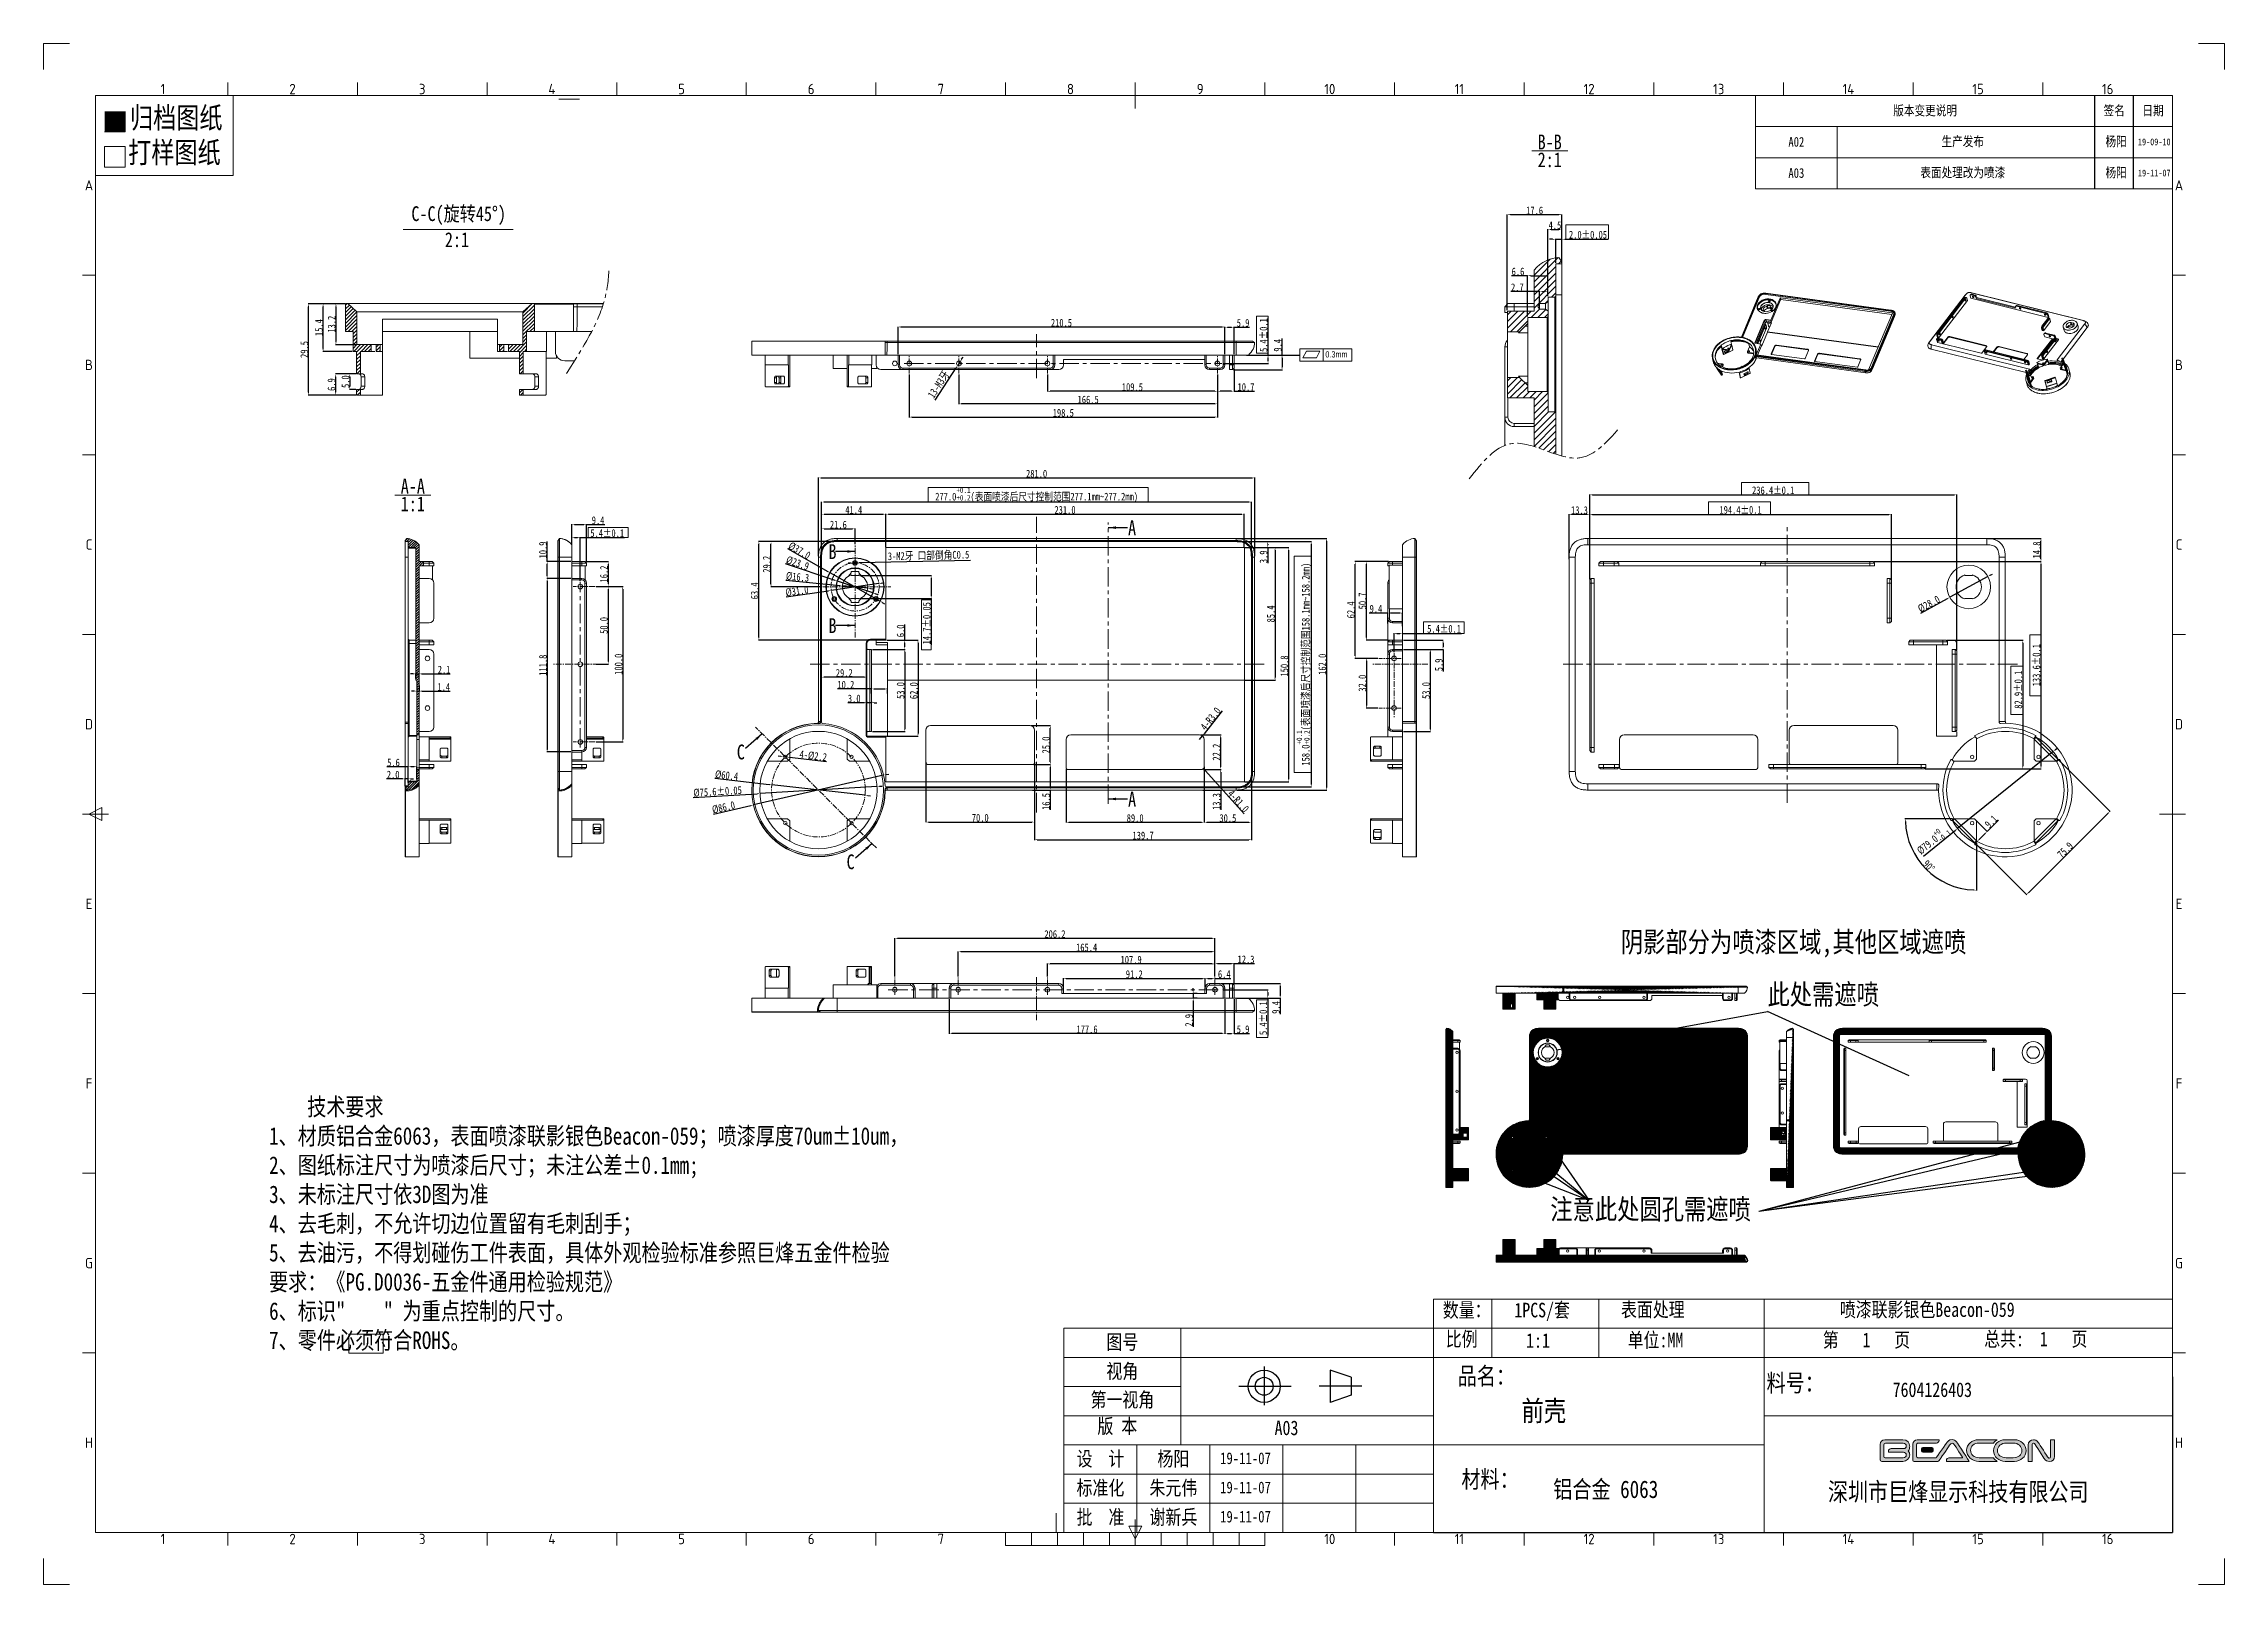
# Model space of a CAD drawing. Header units: inches. Extents: x 26991 to 28396, y -1342 to -349.
import ezdxf
from ezdxf.enums import TextEntityAlignment as Align

# ---------------------------------------------------------------- set-up
doc = ezdxf.new("R2010")
doc.units = ezdxf.units.IN
doc.header["$MEASUREMENT"] = 0
doc.linetypes.add('CENTER', pattern=[2, 1.25, -0.25, 0.25, -0.25])
doc.layers.get('0').update_dxf_attribs({"lineweight": 13})
doc.layers.add('DIM', color=1, linetype='Continuous', lineweight=5)
doc.layers.add('中心线', color=7, linetype='CENTER', lineweight=5)
for name, color, linetype in [('图框', 7, 'Continuous'), ('明细栏', 4, 'Continuous'), ('注释', 5, 'Continuous')]:
    doc.layers.add(name, color=color, linetype=linetype)
doc.styles.add('ISO Proportional', font='isocp.shx')
doc.styles.get("Standard").update_dxf_attribs({"font": ''})
doc.styles.add('图框', font='complex.shx', dxfattribs={"width": 0.8})
doc.styles.add('字母和汉字', font='arial.ttf', dxfattribs={"width": 0.8})
doc.styles.add('汉字专用', font='', dxfattribs={"width": 0.8})
doc.styles.get('Standard').set_extended_font_data('SimSun')
doc.styles.get('汉字专用').set_extended_font_data('SimSun')
doc.dimstyles.new('1', dxfattribs={"dimtxt": 5, "dimasz": 1.7, "dimexe": 0.2, "dimexo": 0.625, "dimgap": 0.2, "dimtad": 1, "dimdec": 1, "dimzin": 1, "dimdsep": 46, "dimtxsty": '汉字专用', "dimcen": 2.5, "dimclrd": 256, "dimclre": 256, "dimclrt": 256, "dimadec": 0, "dimazin": 0, "dimtfac": 1, "dimtdec": 1, "dimtmove": 0, "dimatfit": 3, "dimfxl": 0, "dimarcsym": 0})
doc.dimstyles.new('1比2', dxfattribs={"dimtxt": 5, "dimasz": 2, "dimexe": 0.2, "dimexo": 0.625, "dimgap": 0.2, "dimtad": 1, "dimdec": 1, "dimlfac": 0.5, "dimzin": 1, "dimdsep": 46, "dimtxsty": '汉字专用', "dimcen": 2.5, "dimclrd": 256, "dimclre": 256, "dimclrt": 256, "dimadec": 0, "dimazin": 0, "dimtfac": 1, "dimtdec": 1, "dimtmove": 0, "dimatfit": 3, "dimfxl": 0, "dimarcsym": 0})
pattern_1 = [(45, (13162.6116, -933.08495), (-0.441941738, 0.441941738), [])]
pattern_2 = [(45, (13192.6368, -896.5727), (-0.441941738, 0.441941738), [])]
pattern_3 = [(45, (13140.1831, -896.5727), (-0.441941738, 0.441941738), [])]
pattern_4 = [(45, (13162.6116, -894.7256), (-0.441941738, 0.441941738), [])]

msp = doc.modelspace()

# ---------------------------------------------------------------- texts
at = {"layer": 'DIM', "style": '字母和汉字', "width": 0.8}
msp.add_text('0.3mm', height=4, dxfattribs=at).set_placement((27816.43, -551.43))
at = {"layer": '图框', "color": 7, "lineweight": 9, "style": 'ISO Proportional'}
for s, height, p in [('1', 6.68, (27067.57, -378.55)), ('2', 6.68, (27151.09, -378.55)), ('3', 6.68, (27234.61, -378.55)), ('4', 6.68, (27318.13, -378.55)), ('5', 6.68, (27401.65, -378.55)), ('6', 6.68, (27485.17, -378.55)), ('7', 6.68, (27568.69, -378.55)), ('8', 6.68, (27652.22, -378.55)), ('9', 6.68, (27735.74, -378.55)), ('10', 6.682, (27819.26, -378.55)), ('11', 6.682, (27902.78, -378.55)), ('12', 6.682, (27986.3, -378.55)), ('13', 6.682, (28069.82, -378.55)), ('14', 6.682, (28153.34, -378.55)), ('15', 6.682, (28236.86, -378.55)), ('16', 6.682, (28320.38, -378.55)), ('A', 6.68, (27019.96, -440.57)), ('A', 6.68, (28366.32, -440.57)), ('B', 6.68, (27019.96, -556.24)), ('B', 6.68, (28366.32, -556.24)), ('C', 6.68, (27019.96, -671.92)), ('C', 6.68, (28366.32, -671.92)), ('D', 6.68, (27019.96, -787.6)), ('D', 6.68, (28366.32, -787.6)), ('E', 6.68, (27019.96, -903.27)), ('E', 6.68, (28366.32, -903.27)), ('F', 6.68, (27019.96, -1018.95)), ('F', 6.68, (28366.32, -1018.95)), ('G', 6.68, (27019.96, -1134.63)), ('G', 6.68, (28366.32, -1134.63)), ('H', 6.68, (27019.96, -1250.3)), ('H', 6.68, (28366.32, -1250.3)), ('1', 6.68, (27067.57, -1312.32)), ('2', 6.68, (27151.09, -1312.32)), ('3', 6.68, (27234.61, -1312.32)), ('4', 6.68, (27318.13, -1312.32)), ('5', 6.68, (27401.65, -1312.32)), ('6', 6.68, (27485.17, -1312.32)), ('7', 6.68, (27568.69, -1312.32)), ('10', 6.682, (27819.26, -1312.32)), ('11', 6.682, (27902.78, -1312.32)), ('12', 6.682, (27986.3, -1312.32)), ('13', 6.682, (28069.82, -1312.32)), ('14', 6.682, (28153.34, -1312.32)), ('15', 6.682, (28236.86, -1312.32)), ('16', 6.682, (28320.38, -1312.32))]:
    msp.add_text(s, height=height, dxfattribs=at).set_placement(p, align=Align.MIDDLE)
at = {"layer": '注释', "color": 0, "lineweight": -3, "char_height": 13.6627, "width": 188.7469, "attachment_point": 1, "style": '字母和汉字'}
for s, insert in [('{\\fSimSun|b0|i0|c134|p2; 归档图纸}', (27038.9, -390.2)), ('{\\fSimSun|b0|i0|c134|p2;   打样图纸}', (27022.88, -412.56))]:
    msp.add_mtext(s, dxfattribs=dict(at, insert=insert))
at = {"layer": '注释', "attachment_point": 5, "style": '汉字专用'}
for s, insert, char_height, width in [('版本变更说明', (28202.76, -392.75), 6.264, 218.5421), ('签名', (28324.56, -392.75), 6.264, 25.0563), ('日期', (28349.62, -392.75), 6.264, 25.0563), ('A02', (28119.82, -412.62), 6.264, 218.5421), ('生产发布', (28227.04, -412.62), 6.264, 218.5421), ('杨阳', (28325.83, -412.62), 6.264, 218.5421), ('19-09-10', (28350.38, -412.62), 4.385, 152.9795), ('A03', (28119.82, -432.67), 6.264, 218.5421), ('表面处理改为喷漆', (28227.04, -432.67), 6.264, 218.5421), ('杨阳', (28325.83, -432.67), 6.264, 218.5421), ('19-11-07', (28350.38, -432.67), 4.385, 152.9795), ('图号', (27685.62, -1185.99), 9.396, 75.169), ('视角', (27685.62, -1204.79), 9.396, 75.169), ('设  计', (27671.53, -1261.16), 9.396, 46.9806), ('杨阳', (27718.51, -1261.16), 9.396, 46.9806), ('19-11-07', (27764.96, -1260.39), 7.517, 37.5845), ('标准化', (27671.53, -1279.95), 9.396, 46.9806), ('朱元伟', (27718.51, -1279.95), 9.396, 46.9806), ('19-11-07', (27764.96, -1279.18), 7.517, 37.5845), ('批  准', (27671.53, -1298.75), 9.396, 46.9806), ('谢新兵', (27718.51, -1298.75), 9.396, 46.9806), ('19-11-07', (27764.96, -1297.98), 7.517, 37.5845)]:
    msp.add_mtext(s, dxfattribs=dict(at, insert=insert, char_height=char_height, width=width))
at = {"layer": '注释', "color": 3, "linetype": 'Continuous', "char_height": 9.525, "width": 166.0938, "attachment_point": 2, "line_spacing_factor": 0.9}
for s, insert in [('{\\W0.8;\\C1;2:1}', (27960.94, -419.35)), ('{\\W0.8;\\C1;B-B}', (27960.94, -407.9)), ('{\\W0.8;\\C1;C-C(旋转45°)}', (27258.11, -454.06)), ('{\\W0.8;\\C1;2:1}', (27257, -470.8)), ('{\\W0.8;\\C1;A-A}', (27228.58, -629.52)), ('{\\W0.8;\\C1;1:1}', (27228.58, -640.97)), ('{\\W0.8;\\C1;A}', (27691.89, -656.38)), ('{\\W0.8;\\C1;B}', (27498.91, -671.7)), ('{\\W0.8;\\C1;B}', (27498.91, -719.36)), ('{\\W0.8;\\C1;C}', (27439.85, -800.73)), ('{\\W0.8;\\C1;A}', (27691.91, -831.12)), ('{\\W0.8;\\C1;C}', (27510.58, -871.45))]:
    msp.add_mtext(s, dxfattribs=dict(at, insert=insert))
at = {"layer": '注释', "lineweight": -3, "attachment_point": 1}
for s, insert, char_height, width, style in [('{\\fSimSun|b0|i0|c134|p2;阴影部分为喷漆区域,其他区域遮喷}', (28006.75, -921.28), 13.1546, 247.8492, '字母和汉字'), ('{\\fSimSun|b0|i0|c134|p2;此处需遮喷}', (28101.24, -955.04), 13.1546, 247.8492, '字母和汉字'), ('    技术要求\\P1、材质铝合金6063，表面喷漆联影银色Beacon-059；喷漆厚度70um±10um，\\P2、图纸标注尺寸为喷漆后尺寸；未注公差%%P0.1mm;\\P3、未标注尺寸依3D图为准\\P4、去毛刺，不允许切边位置留有毛刺刮手；\\P5、去油污，不得划碰伤工件表面，具体外观检验标准参照巨烽五金件检验\\P要求：《PG.D0036-五金件通用检验规范》\\P6、标识"    " 为重点控制的尺寸。\\P7、零件必须符合ROHS。', (27135.98, -1028.31), 11.2754, 440.391, '汉字专用'), ('{\\fSimSun|b0|i0|c134|p2;注意此处圆孔需遮喷}', (27961.31, -1093.35), 13.1546, 247.8492, '字母和汉字'), ('数量：   1PCS/套', (27892.05, -1160.19), 9.3961, 192.1356, '汉字专用'), ('{\\C256;表面处理}', (28006.85, -1159.9), 9.3961, 192.1356, '汉字专用'), ('喷漆联影银色Beacon-059', (28147.81, -1159.9), 9.3961, 192.1356, '汉字专用'), ('比例', (27893.99, -1178.83), 9.396, 192.1356, '汉字专用'), ('单位:MM', (28011.15, -1179.52), 9.396, 192.1356, '汉字专用'), ('{\\fSimSun|b0|i0|c134|p54;第   1   页}', (28136.85, -1179.41), 9.3961, 192.1356, '汉字专用'), ('{\\fSimSun|b0|i0|c134|p54;总共:  1   页}', (28240.82, -1178.82), 9.3961, 192.1356, '汉字专用'), ('1:1', (27945.74, -1179.81), 9.396, 192.1356, '汉字专用'), ('品名：', (27901.67, -1201.75), 11.275, 96.8617, '汉字专用'), ('{\\fSimSun|b0|i0|c134|p54;料号：}', (28100.63, -1206.16), 11.2754, 70.4827, '汉字专用'), ('第一视角', (27665.16, -1217.95), 9.396, 75.3099, '汉字专用'), ('{\\fSimSun|b0|i0|c134|p2;前壳}', (27942.81, -1223.22), 13.1546, 212.9887, '字母和汉字'), ('7604126403', (28181.84, -1211.49), 9.396, 192.1356, '汉字专用'), ('{\\fSimSun|b0|i0|c134|p2;A03}', (27783.69, -1236.06), 9.3961, 96.8617, '图框'), ('材料：', (27904.05, -1268.17), 11.275, 53.1124, '汉字专用'), ('{\\fSimSun|b0|i0|c134|p2;铝合金 6063 }', (27963.26, -1274.66), 11.2754, 155.766, '字母和汉字')]:
    msp.add_mtext(s, dxfattribs=dict(at, insert=insert, char_height=char_height, width=width, style=style))
at = {"layer": '注释', "lineweight": 9, "insert": (27669.62, -1234.89), "char_height": 9.396, "width": 96.8617, "attachment_point": 1, "style": '汉字专用'}
msp.add_mtext('版 本', dxfattribs=at)

# ---------------------------------------------------------------- blocks, each defined once
blk = doc.blocks.new('A$C168412EF')
at = {"layer": 'DIM'}
h = blk.add_hatch(color=0, dxfattribs=at)
edge = h.paths.add_edge_path(flags=16)
edge.add_spline(control_points=[(826.73, 301.07), (826.73, 301.07), (823.74, 301.07), (823.74, 301.07), (823.63, 301.07), (823.52, 301.17), (823.52, 301.29), (823.52, 301.29), (823.52, 303.18), (823.52, 303.18), (823.52, 303.33), (823.67, 303.48), (823.81, 303.48), (823.81, 303.48), (826.73, 303.48), (826.73, 303.48), (827.05, 303.48), (827.23, 303.26), (827.23, 303.02), (827.23, 302.77), (827.03, 302.58), (826.85, 302.58), (826.85, 302.58), (824.77, 302.58), (824.77, 302.58), (824.51, 302.58), (824.3, 302.38), (824.3, 302.12), (824.3, 302.12), (824.3, 302.12), (824.3, 302.12), (824.3, 302.12), (824.3, 301.98), (824.3, 301.98), (824.3, 301.98), (826.78, 301.98), (826.78, 301.98), (827.04, 301.98), (827.24, 301.78), (827.24, 301.53), (827.24, 301.28), (827.07, 301.07), (826.73, 301.07)], knot_values=[0, 0, 0, 0, 1, 1, 1, 2, 2, 2, 3, 3, 3, 4, 4, 4, 5, 5, 5, 6, 6, 6, 7, 7, 7, 8, 8, 8, 9, 9, 9, 10, 10, 10, 11, 11, 11, 12, 12, 12, 13, 13, 13, 14, 14, 14, 14], degree=3, periodic=0)
edge = h.paths.add_edge_path()
edge.add_spline(control_points=[(827.8, 302.95), (827.8, 303.54), (827.47, 304.05), (826.66, 304.05), (826.66, 304.05), (823.7, 304.05), (823.7, 304.05), (823.27, 304.05), (822.93, 303.69), (822.92, 303.28), (822.92, 303.28), (822.92, 300.99), (822.92, 300.75), (822.92, 300.57), (823.06, 300.48), (823.19, 300.48), (823.28, 300.48), (826.66, 300.48), (826.66, 300.48), (827.28, 300.48), (827.8, 300.96), (827.8, 301.55), (827.8, 301.76), (827.73, 302.02), (827.56, 302.24), (827.8, 302.43), (827.8, 302.78), (827.8, 302.95)], knot_values=[0, 0, 0, 0, 1, 1, 1, 2, 2, 2, 3, 3, 3, 4, 4, 4, 5, 5, 5, 6, 6, 6, 7, 7, 7, 8, 8, 8, 9, 9, 9, 9], degree=3, periodic=0)
h = blk.add_hatch(color=0, dxfattribs=at)
edge = h.paths.add_edge_path()
edge.add_spline(control_points=[(834.79, 304.07), (834.26, 304.07), (833.98, 303.66), (833.95, 303.6), (833.91, 303.55), (832.16, 301.09), (832.16, 301.09), (832.16, 301.09), (829.12, 301.09), (829.12, 301.09), (828.99, 301.09), (828.9, 301.2), (828.9, 301.32), (828.9, 301.32), (828.9, 303.15), (828.9, 303.15), (828.9, 303.34), (829.05, 303.49), (829.23, 303.49), (829.23, 303.49), (832.21, 303.49), (832.21, 303.49), (832.45, 303.49), (832.64, 303.69), (832.65, 303.93), (832.65, 303.93), (832.65, 304.05), (832.65, 304.05), (832.65, 304.05), (829.03, 304.05), (829.03, 304.05), (828.63, 304.05), (828.31, 303.71), (828.3, 303.31), (828.3, 303.31), (828.3, 300.72), (828.3, 300.7), (828.3, 300.57), (828.43, 300.47), (828.56, 300.47), (828.56, 300.47), (832.45, 300.47), (832.45, 300.47), (832.61, 300.49), (832.62, 300.63), (832.93, 301.03), (832.93, 301.03), (834.42, 303.19), (834.46, 303.26), (834.5, 303.31), (834.65, 303.49), (834.82, 303.49), (834.93, 303.49), (835.01, 303.44), (835.09, 303.33), (835.38, 302.92), (836.53, 301.07), (836.53, 301.07), (836.53, 301.07), (834.27, 301.07), (834.27, 301.07), (834.09, 301.07), (833.85, 300.87), (833.85, 300.61), (833.85, 300.61), (833.85, 300.47), (833.85, 300.47), (833.85, 300.47), (837.63, 300.47), (837.63, 300.47), (837.63, 300.47), (835.83, 303.32), (835.5, 303.72), (835.33, 303.93), (835.12, 304.07), (834.79, 304.07)], knot_values=[0, 0, 0, 0, 1, 1, 1, 2, 2, 2, 3, 3, 3, 4, 4, 4, 5, 5, 5, 6, 6, 6, 7, 7, 7, 8, 8, 8, 9, 9, 9, 10, 10, 10, 11, 11, 11, 12, 12, 12, 13, 13, 13, 14, 14, 14, 15, 15, 15, 16, 16, 16, 17, 17, 17, 18, 18, 18, 19, 19, 19, 20, 20, 20, 21, 21, 21, 22, 22, 22, 23, 23, 23, 24, 24, 24, 25, 25, 25, 25], degree=3, periodic=0)
h = blk.add_hatch(color=4, dxfattribs=at)
edge = h.paths.add_edge_path()
edge.add_spline(control_points=[(831.67, 302.19), (831.67, 302.08), (831.58, 301.99), (831.47, 301.99), (831.47, 301.99), (829.96, 301.99), (829.96, 301.99), (829.85, 301.99), (829.76, 302.08), (829.76, 302.19), (829.76, 302.19), (829.76, 302.55), (829.76, 302.55), (829.76, 302.66), (829.85, 302.75), (829.96, 302.75), (829.96, 302.75), (831.47, 302.75), (831.47, 302.75), (831.58, 302.75), (831.67, 302.66), (831.67, 302.55), (831.67, 302.55), (831.67, 302.19), (831.67, 302.19)], knot_values=[0, 0, 0, 0, 1, 1, 1, 2, 2, 2, 3, 3, 3, 4, 4, 4, 5, 5, 5, 6, 6, 6, 7, 7, 7, 8, 8, 8, 8], degree=3, periodic=0)
h = blk.add_hatch(color=0, dxfattribs=at)
edge = h.paths.add_edge_path()
edge.add_spline(control_points=[(841.61, 301.08), (841.61, 301.08), (839.23, 301.08), (839.23, 301.08), (838.46, 301.08), (837.83, 301.58), (837.83, 302.3), (837.83, 303.02), (838.43, 303.49), (839.21, 303.49), (839.21, 303.49), (841.62, 303.49), (841.62, 303.49), (841.78, 303.71), (841.98, 303.89), (842.22, 304.05), (842.22, 304.05), (839.17, 304.05), (839.17, 304.05), (838.08, 304.05), (837.19, 303.32), (837.19, 302.3), (837.19, 301.29), (838.1, 300.48), (839.19, 300.48), (839.19, 300.48), (842.23, 300.48), (842.23, 300.48), (841.99, 300.63), (841.78, 300.86), (841.61, 301.08)], knot_values=[0, 0, 0, 0, 1, 1, 1, 2, 2, 2, 3, 3, 3, 4, 4, 4, 5, 5, 5, 6, 6, 6, 7, 7, 7, 8, 8, 8, 9, 9, 9, 10, 10, 10, 10], degree=3, periodic=0)
edge = h.paths.add_edge_path()
edge.add_spline(control_points=[(851.02, 304.05), (851.02, 304.05), (851.02, 301.25), (851.02, 301.25), (851.02, 301.04), (850.91, 301.01), (850.8, 301.01), (850.75, 301.01), (850.68, 301.04), (850.6, 301.12), (850.53, 301.21), (849.14, 303.39), (849.03, 303.55), (848.75, 303.99), (848.42, 304.05), (848.22, 304.05), (847.72, 304.05), (847.32, 303.67), (847.32, 303.23), (847.32, 303.23), (847.32, 300.45), (847.32, 300.45), (847.32, 300.45), (847.98, 300.45), (847.98, 300.45), (847.98, 300.45), (847.98, 303.3), (847.98, 303.3), (847.98, 303.43), (848.09, 303.49), (848.2, 303.49), (848.24, 303.49), (848.33, 303.48), (848.38, 303.4), (848.41, 303.35), (849.97, 300.93), (849.97, 300.93), (850.15, 300.65), (850.51, 300.46), (850.79, 300.46), (851.37, 300.46), (851.68, 300.81), (851.68, 301.26), (851.68, 301.26), (851.68, 304.05), (851.68, 304.05), (851.68, 304.05), (851.02, 304.05), (851.02, 304.05)], knot_values=[0, 0, 0, 0, 1, 1, 1, 2, 2, 2, 3, 3, 3, 4, 4, 4, 5, 5, 5, 6, 6, 6, 7, 7, 7, 8, 8, 8, 9, 9, 9, 10, 10, 10, 11, 11, 11, 12, 12, 12, 13, 13, 13, 14, 14, 14, 15, 15, 15, 16, 16, 16, 16], degree=3, periodic=0)
edge = h.paths.add_edge_path(flags=16)
edge.add_spline(control_points=[(844.87, 301.08), (844.87, 301.08), (843.69, 301.08), (843.69, 301.08), (842.9, 301.08), (842.26, 301.56), (842.26, 302.25), (842.26, 302.94), (842.9, 303.5), (843.69, 303.5), (843.69, 303.5), (844.87, 303.5), (844.87, 303.5), (845.67, 303.5), (846.31, 302.94), (846.31, 302.25), (846.31, 301.56), (845.67, 301.08), (844.87, 301.08)], knot_values=[0, 0, 0, 0, 1, 1, 1, 2, 2, 2, 3, 3, 3, 4, 4, 4, 5, 5, 5, 6, 6, 6, 6], degree=3, periodic=0)
edge = h.paths.add_edge_path()
edge.add_spline(control_points=[(845.06, 304.05), (845.06, 304.05), (843.55, 304.05), (843.55, 304.05), (842.49, 304.05), (841.62, 303.24), (841.62, 302.25), (841.62, 301.26), (842.49, 300.48), (843.55, 300.48), (843.55, 300.48), (845.06, 300.48), (845.06, 300.48), (846.12, 300.48), (846.98, 301.26), (846.98, 302.25), (846.98, 303.24), (846.12, 304.05), (845.06, 304.05)], knot_values=[0, 0, 0, 0, 1, 1, 1, 2, 2, 2, 3, 3, 3, 4, 4, 4, 5, 5, 5, 6, 6, 6, 6], degree=3, periodic=0)
at = {"layer": '注释', "lineweight": 0}
for points, knots in [([(827.8, 302.95), (827.8, 303.54), (827.47, 304.05), (826.66, 304.05), (826.66, 304.05), (823.7, 304.05), (823.7, 304.05), (823.27, 304.05), (822.93, 303.69), (822.92, 303.28), (822.92, 303.28), (822.92, 300.99), (822.92, 300.75), (822.92, 300.57), (823.06, 300.48), (823.19, 300.48), (823.28, 300.48), (826.66, 300.48), (826.66, 300.48), (827.28, 300.48), (827.8, 300.96), (827.8, 301.55), (827.8, 301.76), (827.73, 302.02), (827.56, 302.24), (827.8, 302.43), (827.8, 302.78), (827.8, 302.95)], [0, 0, 0, 0, 1, 1, 1, 2, 2, 2, 3, 3, 3, 4, 4, 4, 5, 5, 5, 6, 6, 6, 7, 7, 7, 8, 8, 8, 9, 9, 9, 9]), ([(826.73, 301.07), (826.73, 301.07), (823.74, 301.07), (823.74, 301.07), (823.63, 301.07), (823.52, 301.17), (823.52, 301.29), (823.52, 301.29), (823.52, 303.18), (823.52, 303.18), (823.52, 303.33), (823.67, 303.48), (823.81, 303.48), (823.81, 303.48), (826.73, 303.48), (826.73, 303.48), (827.05, 303.48), (827.23, 303.26), (827.23, 303.02), (827.23, 302.77), (827.03, 302.58), (826.85, 302.58), (826.85, 302.58), (824.77, 302.58), (824.77, 302.58), (824.51, 302.58), (824.3, 302.38), (824.3, 302.12), (824.3, 302.12), (824.3, 302.12), (824.3, 302.12), (824.3, 302.12), (824.3, 301.98), (824.3, 301.98), (824.3, 301.98), (826.78, 301.98), (826.78, 301.98), (827.04, 301.98), (827.24, 301.78), (827.24, 301.53), (827.24, 301.28), (827.07, 301.07), (826.73, 301.07)], [0, 0, 0, 0, 1, 1, 1, 2, 2, 2, 3, 3, 3, 4, 4, 4, 5, 5, 5, 6, 6, 6, 7, 7, 7, 8, 8, 8, 9, 9, 9, 10, 10, 10, 11, 11, 11, 12, 12, 12, 13, 13, 13, 14, 14, 14, 14]), ([(834.79, 304.07), (834.26, 304.07), (833.98, 303.66), (833.95, 303.6), (833.91, 303.55), (832.16, 301.09), (832.16, 301.09), (832.16, 301.09), (829.12, 301.09), (829.12, 301.09), (828.99, 301.09), (828.9, 301.2), (828.9, 301.32), (828.9, 301.32), (828.9, 303.15), (828.9, 303.15), (828.9, 303.34), (829.05, 303.49), (829.23, 303.49), (829.23, 303.49), (832.21, 303.49), (832.21, 303.49), (832.45, 303.49), (832.64, 303.69), (832.65, 303.93), (832.65, 303.93), (832.65, 304.05), (832.65, 304.05), (832.65, 304.05), (829.03, 304.05), (829.03, 304.05), (828.63, 304.05), (828.31, 303.71), (828.3, 303.31), (828.3, 303.31), (828.3, 300.72), (828.3, 300.7), (828.3, 300.57), (828.43, 300.47), (828.56, 300.47), (828.56, 300.47), (832.45, 300.47), (832.45, 300.47), (832.61, 300.49), (832.62, 300.63), (832.93, 301.03), (832.93, 301.03), (834.42, 303.19), (834.46, 303.26), (834.5, 303.31), (834.65, 303.49), (834.82, 303.49), (834.93, 303.49), (835.01, 303.44), (835.09, 303.33), (835.38, 302.92), (836.53, 301.07), (836.53, 301.07), (836.53, 301.07), (834.27, 301.07), (834.27, 301.07), (834.09, 301.07), (833.85, 300.87), (833.85, 300.61), (833.85, 300.61), (833.85, 300.47), (833.85, 300.47), (833.85, 300.47), (837.63, 300.47), (837.63, 300.47), (837.63, 300.47), (835.83, 303.32), (835.5, 303.72), (835.33, 303.93), (835.12, 304.07), (834.79, 304.07)], [0, 0, 0, 0, 1, 1, 1, 2, 2, 2, 3, 3, 3, 4, 4, 4, 5, 5, 5, 6, 6, 6, 7, 7, 7, 8, 8, 8, 9, 9, 9, 10, 10, 10, 11, 11, 11, 12, 12, 12, 13, 13, 13, 14, 14, 14, 15, 15, 15, 16, 16, 16, 17, 17, 17, 18, 18, 18, 19, 19, 19, 20, 20, 20, 21, 21, 21, 22, 22, 22, 23, 23, 23, 24, 24, 24, 25, 25, 25, 25]), ([(841.61, 301.08), (841.61, 301.08), (839.23, 301.08), (839.23, 301.08), (838.46, 301.08), (837.83, 301.58), (837.83, 302.3), (837.83, 303.02), (838.43, 303.49), (839.21, 303.49), (839.21, 303.49), (841.62, 303.49), (841.62, 303.49), (841.78, 303.71), (841.98, 303.89), (842.22, 304.05), (842.22, 304.05), (839.17, 304.05), (839.17, 304.05), (838.08, 304.05), (837.19, 303.32), (837.19, 302.3), (837.19, 301.29), (838.1, 300.48), (839.19, 300.48), (839.19, 300.48), (842.23, 300.48), (842.23, 300.48), (841.99, 300.63), (841.78, 300.86), (841.61, 301.08)], [0, 0, 0, 0, 1, 1, 1, 2, 2, 2, 3, 3, 3, 4, 4, 4, 5, 5, 5, 6, 6, 6, 7, 7, 7, 8, 8, 8, 9, 9, 9, 10, 10, 10, 10]), ([(845.06, 304.05), (845.06, 304.05), (843.55, 304.05), (843.55, 304.05), (842.49, 304.05), (841.62, 303.24), (841.62, 302.25), (841.62, 301.26), (842.49, 300.48), (843.55, 300.48), (843.55, 300.48), (845.06, 300.48), (845.06, 300.48), (846.12, 300.48), (846.98, 301.26), (846.98, 302.25), (846.98, 303.24), (846.12, 304.05), (845.06, 304.05)], [0, 0, 0, 0, 1, 1, 1, 2, 2, 2, 3, 3, 3, 4, 4, 4, 5, 5, 5, 6, 6, 6, 6]), ([(844.87, 301.08), (844.87, 301.08), (843.69, 301.08), (843.69, 301.08), (842.9, 301.08), (842.26, 301.56), (842.26, 302.25), (842.26, 302.94), (842.9, 303.5), (843.69, 303.5), (843.69, 303.5), (844.87, 303.5), (844.87, 303.5), (845.67, 303.5), (846.31, 302.94), (846.31, 302.25), (846.31, 301.56), (845.67, 301.08), (844.87, 301.08)], [0, 0, 0, 0, 1, 1, 1, 2, 2, 2, 3, 3, 3, 4, 4, 4, 5, 5, 5, 6, 6, 6, 6])]:
    blk.add_open_spline(points, degree=3, knots=knots, dxfattribs=at)
at = {"layer": '注释', "color": 4, "lineweight": 0}
blk.add_open_spline([(831.67, 302.19), (831.67, 302.08), (831.58, 301.99), (831.47, 301.99), (831.47, 301.99), (829.96, 301.99), (829.96, 301.99), (829.85, 301.99), (829.76, 302.08), (829.76, 302.19), (829.76, 302.19), (829.76, 302.55), (829.76, 302.55), (829.76, 302.66), (829.85, 302.75), (829.96, 302.75), (829.96, 302.75), (831.47, 302.75), (831.47, 302.75), (831.58, 302.75), (831.67, 302.66), (831.67, 302.55), (831.67, 302.55), (831.67, 302.19), (831.67, 302.19)], degree=3, knots=[0, 0, 0, 0, 1, 1, 1, 2, 2, 2, 3, 3, 3, 4, 4, 4, 5, 5, 5, 6, 6, 6, 7, 7, 7, 8, 8, 8, 8], dxfattribs=at)
at = {"layer": '注释', "color": 0, "lineweight": 0}
blk.add_open_spline([(851.02, 304.05), (851.02, 304.05), (851.02, 301.25), (851.02, 301.25), (851.02, 301.04), (850.91, 301.01), (850.8, 301.01), (850.75, 301.01), (850.68, 301.04), (850.6, 301.12), (850.53, 301.21), (849.14, 303.39), (849.03, 303.55), (848.75, 303.99), (848.42, 304.05), (848.22, 304.05), (847.72, 304.05), (847.32, 303.67), (847.32, 303.23), (847.32, 303.23), (847.32, 300.45), (847.32, 300.45), (847.32, 300.45), (847.98, 300.45), (847.98, 300.45), (847.98, 300.45), (847.98, 303.3), (847.98, 303.3), (847.98, 303.43), (848.09, 303.49), (848.2, 303.49), (848.24, 303.49), (848.33, 303.48), (848.38, 303.4), (848.41, 303.35), (849.97, 300.93), (849.97, 300.93), (850.15, 300.65), (850.51, 300.46), (850.79, 300.46), (851.37, 300.46), (851.68, 300.81), (851.68, 301.26), (851.68, 301.26), (851.68, 304.05), (851.68, 304.05), (851.68, 304.05), (851.02, 304.05), (851.02, 304.05)], degree=3, knots=[0, 0, 0, 0, 1, 1, 1, 2, 2, 2, 3, 3, 3, 4, 4, 4, 5, 5, 5, 6, 6, 6, 7, 7, 7, 8, 8, 8, 9, 9, 9, 10, 10, 10, 11, 11, 11, 12, 12, 12, 13, 13, 13, 14, 14, 14, 15, 15, 15, 16, 16, 16, 16], dxfattribs=at)
blk = doc.blocks.new('A$C7B1938C3')
at = {"xscale": 1.299999999999955, "yscale": 1.299999999999955, "zscale": 1.299999999999955}
blk.add_blockref('A$C168412EF', (-235.58, -90.89), dxfattribs=at)
at = {"insert": (823.06, 301.75), "char_height": 3.9352, "width": 72.8194, "attachment_point": 1, "style": '图框'}
blk.add_mtext('{\\fSimSun|b0|i0|c134|p2;       \\P深圳市巨烽显示科技有限公司}', dxfattribs=at)
blk = doc.blocks.new('*D5')
at = {"layer": 'Defpoints', "color": 0}
for p in [(27746.9, -561.8), (27757.6, -558.3), (27746.9, -573.2)]:
    blk.add_point(p, dxfattribs=at)
at = {"layer": 'DIM', "lineweight": -2}
for p, q in [((27757.6, -558.9), (27757.6, -573.4)), ((27746.9, -562.4), (27746.9, -573.4)), ((27755.9, -573.2), (27748.6, -573.2)), ((27757.6, -573.2), (27770.8, -573.2))]:
    blk.add_line(p, q, dxfattribs=at)
at = {"layer": 'DIM'}
for points in [[(27748.6, -572.9), (27748.6, -573.4), (27746.9, -573.2)], [(27755.9, -573.4), (27755.9, -572.9), (27757.6, -573.2)]]:
    blk.add_solid(points, dxfattribs=at)
at = {"layer": 'DIM', "insert": (27765.3, -570.5), "char_height": 5, "attachment_point": 5, "style": '汉字专用'}
blk.add_mtext('10.7', dxfattribs=at)
blk = doc.blocks.new('*D6')
at = {"layer": 'Defpoints', "color": 0}
for p in [(27768.9, -644.5), (27491.9, -680), (27768.9, -680)]:
    blk.add_point(p, dxfattribs=at)
at = {"layer": 'DIM', "lineweight": -2}
for p, q in [((27491.9, -679.4), (27491.9, -644.3)), ((27493.6, -644.5), (27767.2, -644.5)), ((27768.9, -679.4), (27768.9, -644.3))]:
    blk.add_line(p, q, dxfattribs=at)
at = {"layer": 'DIM'}
for points in [[(27493.6, -644.3), (27493.6, -644.8), (27491.9, -644.5)], [(27767.2, -644.8), (27767.2, -644.3), (27768.9, -644.5)]]:
    blk.add_solid(points, dxfattribs=at)
at = {"layer": 'DIM', "insert": (27630.4, -640), "char_height": 5, "attachment_point": 5, "style": '汉字专用'}
blk.add_mtext('277.0{\\H0.7x;\\S+0.1^ +0.2;}(表面喷漆后尺寸控制范围277.1mm~277.2mm)', dxfattribs=at)
blk = doc.blocks.new('*D7')
at = {"layer": 'Defpoints', "color": 0}
for p in [(27770.9, -629), (27489.9, -680), (27770.9, -680)]:
    blk.add_point(p, dxfattribs=at)
at = {"layer": 'DIM', "lineweight": -2}
for p, q in [((27489.9, -679.4), (27489.9, -628.8)), ((27491.6, -629), (27769.2, -629)), ((27770.9, -679.4), (27770.9, -628.8))]:
    blk.add_line(p, q, dxfattribs=at)
at = {"layer": 'DIM'}
for points in [[(27491.6, -628.8), (27491.6, -629.3), (27489.9, -629)], [(27769.2, -629.3), (27769.2, -628.8), (27770.9, -629)]]:
    blk.add_solid(points, dxfattribs=at)
at = {"layer": 'DIM', "insert": (27630.4, -626.3), "char_height": 5, "attachment_point": 5, "style": '汉字专用'}
blk.add_mtext('281.0', dxfattribs=at)
blk = doc.blocks.new('*D8')
at = {"layer": 'Defpoints', "color": 0}
for p in [(27513.5, -661.8), (27513.5, -672.3), (27491.9, -680)]:
    blk.add_point(p, dxfattribs=at)
at = {"layer": 'DIM', "lineweight": -2}
for p, q in [((27491.9, -679.4), (27491.9, -661.6)), ((27493.6, -661.8), (27511.8, -661.8)), ((27513.5, -671.6), (27513.5, -661.6))]:
    blk.add_line(p, q, dxfattribs=at)
at = {"layer": 'DIM'}
for points in [[(27493.6, -661.5), (27493.6, -662), (27491.9, -661.8)], [(27511.8, -662), (27511.8, -661.5), (27513.5, -661.8)]]:
    blk.add_solid(points, dxfattribs=at)
at = {"layer": 'DIM', "insert": (27502.7, -659.1), "char_height": 5, "attachment_point": 5, "style": '汉字专用'}
blk.add_mtext('21.6', dxfattribs=at)
blk = doc.blocks.new('*D9')
at = {"layer": 'Defpoints', "color": 0}
for p in [(27533.3, -652.3), (27533.3, -674.3), (27491.9, -680)]:
    blk.add_point(p, dxfattribs=at)
at = {"layer": 'DIM', "lineweight": -2}
for p, q in [((27491.9, -679.4), (27491.9, -652.1)), ((27493.6, -652.3), (27531.6, -652.3)), ((27533.3, -673.6), (27533.3, -652.1))]:
    blk.add_line(p, q, dxfattribs=at)
at = {"layer": 'DIM'}
for points in [[(27493.6, -652.1), (27493.6, -652.6), (27491.9, -652.3)], [(27531.6, -652.6), (27531.6, -652.1), (27533.3, -652.3)]]:
    blk.add_solid(points, dxfattribs=at)
at = {"layer": 'DIM', "insert": (27512.6, -649.6), "char_height": 5, "attachment_point": 5, "style": '汉字专用'}
blk.add_mtext('41.4', dxfattribs=at)
blk = doc.blocks.new('*D10')
at = {"layer": 'Defpoints', "color": 0}
for p in [(27764.2, -652.3), (27533.3, -674.3), (27764.2, -674.3)]:
    blk.add_point(p, dxfattribs=at)
at = {"layer": 'DIM', "lineweight": -2}
for p, q in [((27533.3, -673.6), (27533.3, -652.1)), ((27535, -652.3), (27762.5, -652.3)), ((27764.2, -673.6), (27764.2, -652.1))]:
    blk.add_line(p, q, dxfattribs=at)
at = {"layer": 'DIM'}
for points in [[(27535, -652.1), (27535, -652.6), (27533.3, -652.3)], [(27762.5, -652.6), (27762.5, -652.1), (27764.2, -652.3)]]:
    blk.add_solid(points, dxfattribs=at)
at = {"layer": 'DIM', "insert": (27648.7, -649.6), "char_height": 5, "attachment_point": 5, "style": '汉字专用'}
blk.add_mtext('231.0', dxfattribs=at)
blk = doc.blocks.new('*D11')
at = {"layer": 'Defpoints', "color": 0}
for p in [(27758.9, -670), (27758.9, -828), (27807.3, -828)]:
    blk.add_point(p, dxfattribs=at)
at = {"layer": 'DIM', "lineweight": -2}
for p, q in [((27759.5, -670), (27807.5, -670)), ((27807.3, -671.7), (27807.3, -826.3)), ((27759.5, -828), (27807.5, -828))]:
    blk.add_line(p, q, dxfattribs=at)
at = {"layer": 'DIM'}
for points in [[(27807.6, -671.7), (27807, -671.7), (27807.3, -670)], [(27807, -826.3), (27807.6, -826.3), (27807.3, -828)]]:
    blk.add_solid(points, dxfattribs=at)
at = {"layer": 'DIM', "insert": (27802.7, -749), "char_height": 5, "attachment_point": 5, "rotation": 90, "style": '汉字专用'}
blk.add_mtext('158.0{\\H0.7x;\\S+0.1^ +0.2;}(表面喷漆后尺寸控制范围158.1mm~158.2mm)', dxfattribs=at)
blk = doc.blocks.new('*D12')
at = {"layer": 'Defpoints', "color": 0}
for p in [(27758.9, -668), (27758.9, -830), (27817.2, -830)]:
    blk.add_point(p, dxfattribs=at)
at = {"layer": 'DIM', "lineweight": -2}
for p, q in [((27759.5, -668), (27817.4, -668)), ((27817.2, -669.7), (27817.2, -828.3)), ((27759.5, -830), (27817.4, -830))]:
    blk.add_line(p, q, dxfattribs=at)
at = {"layer": 'DIM'}
for points in [[(27817.5, -669.7), (27816.9, -669.7), (27817.2, -668)], [(27816.9, -828.3), (27817.5, -828.3), (27817.2, -830)]]:
    blk.add_solid(points, dxfattribs=at)
at = {"layer": 'DIM', "insert": (27814.5, -749), "char_height": 5, "attachment_point": 5, "rotation": 90, "style": '汉字专用'}
blk.add_mtext('162.0', dxfattribs=at)
blk = doc.blocks.new('*D13')
at = {"layer": 'Defpoints', "color": 0}
for p in [(27759.5, -670), (27763.9, -673.9), (27779.3, -673.9)]:
    blk.add_point(p, dxfattribs=at)
at = {"layer": 'DIM', "lineweight": -2}
for p, q in [((27760.1, -670), (27779.5, -670)), ((27764.5, -673.9), (27779.5, -673.9)), ((27779.3, -671.7), (27779.3, -672.2)), ((27779.3, -673.9), (27779.3, -683.9))]:
    blk.add_line(p, q, dxfattribs=at)
at = {"layer": 'DIM'}
for points in [[(27779.6, -671.7), (27779, -671.7), (27779.3, -670)], [(27779, -672.2), (27779.6, -672.2), (27779.3, -673.9)]]:
    blk.add_solid(points, dxfattribs=at)
at = {"layer": 'DIM', "insert": (27776.6, -679.8), "char_height": 5, "attachment_point": 5, "rotation": 90, "style": '汉字专用'}
blk.add_mtext('3.9', dxfattribs=at)
blk = doc.blocks.new('*D14')
at = {"layer": 'Defpoints', "color": 0}
for p in [(27763.9, -673.9), (27763.9, -824.7), (27792.7, -824.7)]:
    blk.add_point(p, dxfattribs=at)
at = {"layer": 'DIM', "lineweight": -2}
for p, q in [((27764.5, -673.9), (27792.9, -673.9)), ((27792.7, -675.6), (27792.7, -823)), ((27764.5, -824.7), (27792.9, -824.7))]:
    blk.add_line(p, q, dxfattribs=at)
at = {"layer": 'DIM'}
for points in [[(27792.9, -675.6), (27792.4, -675.6), (27792.7, -673.9)], [(27792.4, -823), (27792.9, -823), (27792.7, -824.7)]]:
    blk.add_solid(points, dxfattribs=at)
at = {"layer": 'DIM', "insert": (27790, -750.1), "char_height": 5, "attachment_point": 5, "rotation": 90, "style": '汉字专用'}
blk.add_mtext('150.8', dxfattribs=at)
blk = doc.blocks.new('*D15')
at = {"layer": 'Defpoints', "color": 0}
for p in [(27763.9, -673.9), (27764.2, -759.3), (27784, -759.3)]:
    blk.add_point(p, dxfattribs=at)
at = {"layer": 'DIM', "lineweight": -2}
for p, q in [((27764.5, -673.9), (27784.2, -673.9)), ((27784, -675.6), (27784, -757.6)), ((27764.8, -759.3), (27784.2, -759.3))]:
    blk.add_line(p, q, dxfattribs=at)
at = {"layer": 'DIM'}
for points in [[(27784.3, -675.6), (27783.7, -675.6), (27784, -673.9)], [(27783.7, -757.6), (27784.3, -757.6), (27784, -759.3)]]:
    blk.add_solid(points, dxfattribs=at)
at = {"layer": 'DIM', "insert": (27781.3, -716.6), "char_height": 5, "attachment_point": 5, "rotation": 90, "style": '汉字专用'}
blk.add_mtext('85.4', dxfattribs=at)
blk = doc.blocks.new('*D16')
at = {"layer": 'Defpoints', "color": 0}
for p in [(27738.4, -814.4), (27768.9, -818), (27768.9, -850.8)]:
    blk.add_point(p, dxfattribs=at)
at = {"layer": 'DIM', "lineweight": -2}
for p, q in [((27738.4, -815.1), (27738.4, -851)), ((27768.9, -818.6), (27768.9, -851)), ((27740.1, -850.8), (27767.2, -850.8))]:
    blk.add_line(p, q, dxfattribs=at)
at = {"layer": 'DIM'}
for points in [[(27740.1, -850.5), (27740.1, -851), (27738.4, -850.8)], [(27767.2, -851), (27767.2, -850.5), (27768.9, -850.8)]]:
    blk.add_solid(points, dxfattribs=at)
at = {"layer": 'DIM', "insert": (27753.6, -848.1), "char_height": 5, "attachment_point": 5, "style": '汉字专用'}
blk.add_mtext('30.5', dxfattribs=at)
blk = doc.blocks.new('*D17')
at = {"layer": 'Defpoints', "color": 0}
for p in [(27649.4, -815.7), (27738.4, -815.1), (27738.4, -850.8)]:
    blk.add_point(p, dxfattribs=at)
at = {"layer": 'DIM', "lineweight": -2}
for p, q in [((27649.4, -816.3), (27649.4, -851)), ((27738.4, -815.7), (27738.4, -851)), ((27651.1, -850.8), (27736.7, -850.8))]:
    blk.add_line(p, q, dxfattribs=at)
at = {"layer": 'DIM'}
for points in [[(27651.1, -850.5), (27651.1, -851), (27649.4, -850.8)], [(27736.7, -851), (27736.7, -850.5), (27738.4, -850.8)]]:
    blk.add_solid(points, dxfattribs=at)
at = {"layer": 'DIM', "insert": (27693.9, -848.1), "char_height": 5, "attachment_point": 5, "style": '汉字专用'}
blk.add_mtext('89.0', dxfattribs=at)
blk = doc.blocks.new('*D18')
at = {"layer": 'Defpoints', "color": 0}
for p in [(27735.4, -794.5), (27749, -794.5), (27737.4, -816.7)]:
    blk.add_point(p, dxfattribs=at)
at = {"layer": 'DIM', "lineweight": -2}
for p, q in [((27736, -794.5), (27749.2, -794.5)), ((27749, -815), (27749, -796.2)), ((27738, -816.7), (27749.2, -816.7))]:
    blk.add_line(p, q, dxfattribs=at)
at = {"layer": 'DIM'}
for points in [[(27749.2, -796.2), (27748.7, -796.2), (27749, -794.5)], [(27748.7, -815), (27749.2, -815), (27749, -816.7)]]:
    blk.add_solid(points, dxfattribs=at)
at = {"layer": 'DIM', "insert": (27746.3, -805.6), "char_height": 5, "attachment_point": 5, "rotation": 90, "style": '汉字专用'}
blk.add_mtext('22.2', dxfattribs=at)
blk = doc.blocks.new('*D19')
at = {"layer": 'Defpoints', "color": 0}
for p in [(27737.4, -816.7), (27736.7, -830), (27749, -830)]:
    blk.add_point(p, dxfattribs=at)
at = {"layer": 'DIM', "lineweight": -2}
for p, q in [((27738, -816.7), (27749.2, -816.7)), ((27749, -818.4), (27749, -828.3)), ((27737.4, -830), (27749.2, -830)), ((27749, -830), (27749, -842.8))]:
    blk.add_line(p, q, dxfattribs=at)
at = {"layer": 'DIM'}
for points in [[(27749.2, -818.4), (27748.7, -818.4), (27749, -816.7)], [(27748.7, -828.3), (27749.2, -828.3), (27749, -830)]]:
    blk.add_solid(points, dxfattribs=at)
at = {"layer": 'DIM', "insert": (27746.3, -837.4), "char_height": 5, "attachment_point": 5, "rotation": 90, "style": '汉字专用'}
blk.add_mtext('13.3', dxfattribs=at)
blk = doc.blocks.new('*D20')
at = {"layer": 'Defpoints', "color": 0}
for p in [(27735.4, -797.5), (27737.2, -795.2)]:
    blk.add_point(p, dxfattribs=at)
at = {"layer": 'DIM', "lineweight": -2}
for p, q in [((27749.9, -779.1), (27738.3, -793.8)), ((27735.4, -797.5), (27737.2, -795.2))]:
    blk.add_line(p, q, dxfattribs=at)
at = {"layer": 'DIM'}
blk.add_solid([(27738.1, -793.6), (27738.5, -794), (27737.2, -795.2)], dxfattribs=at)
at = {"layer": 'DIM', "insert": (27742.5, -784.1), "char_height": 5, "attachment_point": 5, "rotation": 51.7711, "style": '汉字专用'}
blk.add_mtext('4-R3.0', dxfattribs=at)
blk = doc.blocks.new('*D21')
at = {"layer": 'Defpoints', "color": 0}
for p in [(27629.1, -812.5), (27768.9, -818), (27768.9, -862)]:
    blk.add_point(p, dxfattribs=at)
at = {"layer": 'DIM', "lineweight": -2}
for p, q in [((27629.1, -813.1), (27629.1, -862.2)), ((27768.9, -818.6), (27768.9, -862.2)), ((27630.8, -862), (27767.2, -862))]:
    blk.add_line(p, q, dxfattribs=at)
at = {"layer": 'DIM'}
for points in [[(27630.8, -861.7), (27630.8, -862.3), (27629.1, -862)], [(27767.2, -862.3), (27767.2, -861.7), (27768.9, -862)]]:
    blk.add_solid(points, dxfattribs=at)
at = {"layer": 'DIM', "insert": (27699, -859.3), "char_height": 5, "attachment_point": 5, "style": '汉字专用'}
blk.add_mtext('139.7', dxfattribs=at)
blk = doc.blocks.new('*D22')
at = {"layer": 'Defpoints', "color": 0}
for p in [(27559.1, -811.4), (27629.1, -811.4), (27629.1, -850.6)]:
    blk.add_point(p, dxfattribs=at)
at = {"layer": 'DIM', "lineweight": -2}
for p, q in [((27559.1, -812), (27559.1, -850.8)), ((27629.1, -812), (27629.1, -850.8)), ((27560.8, -850.6), (27627.4, -850.6))]:
    blk.add_line(p, q, dxfattribs=at)
at = {"layer": 'DIM'}
for points in [[(27560.8, -850.4), (27560.8, -850.9), (27559.1, -850.6)], [(27627.4, -850.9), (27627.4, -850.4), (27629.1, -850.6)]]:
    blk.add_solid(points, dxfattribs=at)
at = {"layer": 'DIM', "insert": (27594.1, -847.9), "char_height": 5, "attachment_point": 5, "style": '汉字专用'}
blk.add_mtext('70.0', dxfattribs=at)
blk = doc.blocks.new('*D23')
at = {"layer": 'Defpoints', "color": 0}
for p in [(27626.1, -788.5), (27639.2, -788.5), (27628.1, -813.5)]:
    blk.add_point(p, dxfattribs=at)
at = {"layer": 'DIM', "lineweight": -2}
for p, q in [((27626.7, -788.5), (27639.4, -788.5)), ((27639.2, -811.8), (27639.2, -790.2)), ((27628.7, -813.5), (27639.4, -813.5))]:
    blk.add_line(p, q, dxfattribs=at)
at = {"layer": 'DIM'}
for points in [[(27639.5, -790.2), (27638.9, -790.2), (27639.2, -788.5)], [(27638.9, -811.8), (27639.5, -811.8), (27639.2, -813.5)]]:
    blk.add_solid(points, dxfattribs=at)
at = {"layer": 'DIM', "insert": (27636.5, -801), "char_height": 5, "attachment_point": 5, "rotation": 90, "style": '汉字专用'}
blk.add_mtext('25.0', dxfattribs=at)
blk = doc.blocks.new('*D24')
at = {"layer": 'Defpoints', "color": 0}
for p in [(27628.1, -813.5), (27627.2, -830), (27639.2, -830)]:
    blk.add_point(p, dxfattribs=at)
at = {"layer": 'DIM', "lineweight": -2}
for p, q in [((27628.7, -813.5), (27639.4, -813.5)), ((27639.2, -815.2), (27639.2, -828.3)), ((27627.8, -830), (27639.4, -830)), ((27639.2, -830), (27639.2, -842.8))]:
    blk.add_line(p, q, dxfattribs=at)
at = {"layer": 'DIM'}
for points in [[(27639.5, -815.2), (27638.9, -815.2), (27639.2, -813.5)], [(27638.9, -828.3), (27639.5, -828.3), (27639.2, -830)]]:
    blk.add_solid(points, dxfattribs=at)
at = {"layer": 'DIM', "insert": (27636.5, -837.4), "char_height": 5, "attachment_point": 5, "rotation": 90, "style": '汉字专用'}
blk.add_mtext('16.5', dxfattribs=at)
blk = doc.blocks.new('*D25')
at = {"layer": 'Defpoints', "color": 0}
for p in [(27737.4, -815.7), (27738, -816.5)]:
    blk.add_point(p, dxfattribs=at)
at = {"layer": 'DIM', "lineweight": -2}
for p, q in [((27737.4, -815.7), (27738, -816.5)), ((27764.1, -845.3), (27739.2, -817.7))]:
    blk.add_line(p, q, dxfattribs=at)
at = {"layer": 'DIM'}
blk.add_solid([(27739.4, -817.5), (27739, -817.9), (27738, -816.5)], dxfattribs=at)
at = {"layer": 'DIM', "insert": (27760.4, -837.2), "char_height": 5, "attachment_point": 5, "rotation": 312.0471, "style": '汉字专用'}
blk.add_mtext('4-R1.0', dxfattribs=at)
blk = doc.blocks.new('*D26')
at = {"layer": 'Defpoints', "color": 0}
for p in [(27505.3, -698.4), (27521.6, -700)]:
    blk.add_point(p, dxfattribs=at)
at = {"layer": 'DIM', "lineweight": -2}
for p, q in [((27468.8, -694.8), (27503.7, -698.2)), ((27521.6, -700), (27505.3, -698.4)), ((27523.3, -700.2), (27524.9, -700.4))]:
    blk.add_line(p, q, dxfattribs=at)
at = {"layer": 'DIM'}
for points in [[(27503.6, -698.5), (27503.7, -697.9), (27505.3, -698.4)], [(27523.3, -699.9), (27523.2, -700.5), (27521.6, -700)]]:
    blk.add_solid(points, dxfattribs=at)
at = {"layer": 'DIM', "insert": (27476.4, -692.8), "char_height": 5, "attachment_point": 5, "rotation": 354.3033, "style": '汉字专用'}
blk.add_mtext('%%c16.3', dxfattribs=at)
blk = doc.blocks.new('*D27')
at = {"layer": 'Defpoints', "color": 0}
for p in [(27502.1, -695.4), (27524.8, -703)]:
    blk.add_point(p, dxfattribs=at)
at = {"layer": 'DIM', "lineweight": -2}
for p, q in [((27468.5, -684.2), (27500.5, -694.9)), ((27524.8, -703), (27502.1, -695.4)), ((27526.4, -703.5), (27528, -704.1))]:
    blk.add_line(p, q, dxfattribs=at)
at = {"layer": 'DIM'}
for points in [[(27500.4, -695.1), (27500.6, -694.6), (27502.1, -695.4)], [(27526.5, -703.3), (27526.3, -703.8), (27524.8, -703)]]:
    blk.add_solid(points, dxfattribs=at)
at = {"layer": 'DIM', "insert": (27476.4, -683.9), "char_height": 5, "attachment_point": 5, "rotation": 341.4837, "style": '汉字专用'}
blk.add_mtext('%%c23.9', dxfattribs=at)
blk = doc.blocks.new('*D28')
at = {"layer": 'Defpoints', "color": 0}
for p in [(27497.4, -690.1), (27529.5, -708.3)]:
    blk.add_point(p, dxfattribs=at)
at = {"layer": 'DIM', "lineweight": -2}
for p, q in [((27469.9, -674.5), (27495.9, -689.2)), ((27529.5, -708.3), (27497.4, -690.1)), ((27531, -709.2), (27532.5, -710))]:
    blk.add_line(p, q, dxfattribs=at)
at = {"layer": 'DIM'}
for points in [[(27495.7, -689.5), (27496, -689), (27497.4, -690.1)], [(27531.2, -708.9), (27530.9, -709.4), (27529.5, -708.3)]]:
    blk.add_solid(points, dxfattribs=at)
at = {"layer": 'DIM', "insert": (27477.6, -675.8), "char_height": 5, "attachment_point": 5, "rotation": 330.4551, "style": '汉字专用'}
blk.add_mtext('%%c37.0', dxfattribs=at)
blk = doc.blocks.new('*D29')
at = {"layer": 'Defpoints', "color": 0}
for p in [(27498.1, -701.4), (27528.8, -697)]:
    blk.add_point(p, dxfattribs=at)
at = {"layer": 'DIM', "lineweight": -2}
for p, q in [((27469.1, -705.6), (27496.4, -701.7)), ((27528.8, -697), (27498.1, -701.4)), ((27530.5, -696.8), (27532.2, -696.5))]:
    blk.add_line(p, q, dxfattribs=at)
at = {"layer": 'DIM'}
for points in [[(27496.5, -701.9), (27496.4, -701.4), (27498.1, -701.4)], [(27530.4, -696.5), (27530.5, -697), (27528.8, -697)]]:
    blk.add_solid(points, dxfattribs=at)
at = {"layer": 'DIM', "insert": (27476, -701.9), "char_height": 5, "attachment_point": 5, "rotation": 8.1966, "style": '汉字专用'}
blk.add_mtext('%%c31.0', dxfattribs=at)
blk = doc.blocks.new('*D30')
at = {"layer": 'Defpoints', "color": 0}
for p in [(27459.3, -670), (27502, -670), (27492.8, -699.2)]:
    blk.add_point(p, dxfattribs=at)
at = {"layer": 'DIM', "lineweight": -2}
for p, q in [((27501.4, -670), (27459.1, -670)), ((27459.3, -697.5), (27459.3, -671.7)), ((27492.2, -699.2), (27459.1, -699.2))]:
    blk.add_line(p, q, dxfattribs=at)
at = {"layer": 'DIM'}
for points in [[(27459.6, -671.7), (27459.1, -671.7), (27459.3, -670)], [(27459.1, -697.5), (27459.6, -697.5), (27459.3, -699.2)]]:
    blk.add_solid(points, dxfattribs=at)
at = {"layer": 'DIM', "insert": (27456.6, -684.6), "char_height": 5, "attachment_point": 5, "rotation": 90, "style": '汉字专用'}
blk.add_mtext('29.2', dxfattribs=at)
blk = doc.blocks.new('*D31')
at = {"layer": 'Defpoints', "color": 0}
for p in [(27451.5, -670), (27502, -670), (27523.4, -733.4)]:
    blk.add_point(p, dxfattribs=at)
at = {"layer": 'DIM', "lineweight": -2}
for p, q in [((27501.4, -670), (27451.3, -670)), ((27451.5, -731.7), (27451.5, -671.7)), ((27522.7, -733.4), (27451.3, -733.4))]:
    blk.add_line(p, q, dxfattribs=at)
at = {"layer": 'DIM'}
for points in [[(27451.8, -671.7), (27451.2, -671.7), (27451.5, -670)], [(27451.2, -731.7), (27451.8, -731.7), (27451.5, -733.4)]]:
    blk.add_solid(points, dxfattribs=at)
at = {"layer": 'DIM', "insert": (27448.8, -701.7), "char_height": 5, "attachment_point": 5, "rotation": 90, "style": '汉字专用'}
blk.add_mtext('63.4', dxfattribs=at)
blk = doc.blocks.new('*D32')
at = {"layer": 'Defpoints', "color": 0}
for p in [(27533.3, -733.4), (27533.3, -795.4), (27554, -795.4)]:
    blk.add_point(p, dxfattribs=at)
at = {"layer": 'DIM', "lineweight": -2}
for p, q in [((27533.9, -733.4), (27554.2, -733.4)), ((27554, -735.1), (27554, -793.7)), ((27533.9, -795.4), (27554.2, -795.4))]:
    blk.add_line(p, q, dxfattribs=at)
at = {"layer": 'DIM'}
for points in [[(27554.2, -735.1), (27553.7, -735.1), (27554, -733.4)], [(27553.7, -793.7), (27554.2, -793.7), (27554, -795.4)]]:
    blk.add_solid(points, dxfattribs=at)
at = {"layer": 'DIM', "insert": (27551.3, -766), "char_height": 5, "attachment_point": 5, "rotation": 90, "style": '汉字专用'}
blk.add_mtext('62.0', dxfattribs=at)
blk = doc.blocks.new('*D33')
at = {"layer": 'Defpoints', "color": 0}
for p in [(27524.1, -739.4), (27524.1, -792.4), (27545.5, -792.4)]:
    blk.add_point(p, dxfattribs=at)
at = {"layer": 'DIM', "lineweight": -2}
for p, q in [((27524.7, -739.4), (27545.7, -739.4)), ((27545.5, -741.1), (27545.5, -790.7)), ((27524.7, -792.4), (27545.7, -792.4))]:
    blk.add_line(p, q, dxfattribs=at)
at = {"layer": 'DIM'}
for points in [[(27545.7, -741.1), (27545.2, -741.1), (27545.5, -739.4)], [(27545.2, -790.7), (27545.7, -790.7), (27545.5, -792.4)]]:
    blk.add_solid(points, dxfattribs=at)
at = {"layer": 'DIM', "insert": (27542.8, -765.9), "char_height": 5, "attachment_point": 5, "rotation": 90, "style": '汉字专用'}
blk.add_mtext('53.0', dxfattribs=at)
blk = doc.blocks.new('*D34')
at = {"layer": 'Defpoints', "color": 0}
for p in [(27491.9, -757.3), (27491.9, -757.9), (27521.1, -757.9)]:
    blk.add_point(p, dxfattribs=at)
at = {"layer": 'DIM', "lineweight": -2}
for p, q in [((27491.9, -757.3), (27491.9, -757.1)), ((27519.4, -757.3), (27493.6, -757.3)), ((27521.1, -757.3), (27521.1, -757.1))]:
    blk.add_line(p, q, dxfattribs=at)
at = {"layer": 'DIM'}
for points in [[(27493.6, -757), (27493.6, -757.6), (27491.9, -757.3)], [(27519.4, -757.6), (27519.4, -757), (27521.1, -757.3)]]:
    blk.add_solid(points, dxfattribs=at)
at = {"layer": 'DIM', "insert": (27506.5, -754.6), "char_height": 5, "attachment_point": 5, "style": '汉字专用'}
blk.add_mtext('29.2', dxfattribs=at)
blk = doc.blocks.new('*D35')
at = {"layer": 'Defpoints', "color": 0}
for p in [(27524.1, -768.4), (27534.3, -764.9), (27534.3, -768.4)]:
    blk.add_point(p, dxfattribs=at)
at = {"layer": 'DIM', "lineweight": -2}
for p, q in [((27524.1, -764.9), (27502.1, -764.9)), ((27524.1, -767.8), (27524.1, -764.7)), ((27525.8, -764.9), (27532.6, -764.9)), ((27534.3, -767.8), (27534.3, -764.7))]:
    blk.add_line(p, q, dxfattribs=at)
at = {"layer": 'DIM'}
for points in [[(27525.8, -764.6), (27525.8, -765.2), (27524.1, -764.9)], [(27532.6, -765.2), (27532.6, -764.6), (27534.3, -764.9)]]:
    blk.add_solid(points, dxfattribs=at)
at = {"layer": 'DIM', "insert": (27507.5, -762.2), "char_height": 5, "attachment_point": 5, "style": '汉字专用'}
blk.add_mtext('10.2', dxfattribs=at)
blk = doc.blocks.new('*D36')
at = {"layer": 'Defpoints', "color": 0}
for p in [(27521.1, -773.8), (27521.1, -773.8), (27524.1, -773.8)]:
    blk.add_point(p, dxfattribs=at)
at = {"layer": 'DIM', "lineweight": -2}
for p, q in [((27519.4, -773.8), (27508.7, -773.8)), ((27521.1, -773.2), (27521.1, -773.6)), ((27524.1, -773.8), (27521.1, -773.8)), ((27524.1, -773.2), (27524.1, -773.6)), ((27525.8, -773.8), (27527.5, -773.8))]:
    blk.add_line(p, q, dxfattribs=at)
at = {"layer": 'DIM'}
for points in [[(27519.4, -774.1), (27519.4, -773.5), (27521.1, -773.8)], [(27525.8, -773.5), (27525.8, -774.1), (27524.1, -773.8)]]:
    blk.add_solid(points, dxfattribs=at)
at = {"layer": 'DIM', "insert": (27512.9, -771.1), "char_height": 5, "attachment_point": 5, "style": '汉字专用'}
blk.add_mtext('3.0', dxfattribs=at)
blk = doc.blocks.new('*D37')
at = {"layer": 'Defpoints', "color": 0}
for p in [(27524.1, -739.4), (27533.3, -733.4), (27545.5, -733.4)]:
    blk.add_point(p, dxfattribs=at)
at = {"layer": 'DIM', "lineweight": -2}
for p, q in [((27545.5, -733.4), (27545.5, -723.3)), ((27524.7, -739.4), (27545.7, -739.4)), ((27533.9, -733.4), (27545.7, -733.4)), ((27545.5, -737.7), (27545.5, -735.1))]:
    blk.add_line(p, q, dxfattribs=at)
at = {"layer": 'DIM'}
for points in [[(27545.7, -735.1), (27545.2, -735.1), (27545.5, -733.4)], [(27545.2, -737.7), (27545.7, -737.7), (27545.5, -739.4)]]:
    blk.add_solid(points, dxfattribs=at)
at = {"layer": 'DIM', "insert": (27542.8, -727.5), "char_height": 5, "attachment_point": 5, "rotation": 90, "style": '汉字专用'}
blk.add_mtext('6.0', dxfattribs=at)
blk = doc.blocks.new('*D38')
at = {"layer": 'Defpoints', "color": 0}
for p in [(27467.4, -808.5), (27469.6, -808.8)]:
    blk.add_point(p, dxfattribs=at)
at = {"layer": 'DIM', "lineweight": -2}
for p, q in [((27465.7, -808.3), (27464, -808.1)), ((27467.4, -808.5), (27469.6, -808.8)), ((27495, -811.8), (27471.3, -809))]:
    blk.add_line(p, q, dxfattribs=at)
at = {"layer": 'DIM'}
for points in [[(27465.7, -808.6), (27465.8, -808), (27467.4, -808.5)], [(27471.3, -808.7), (27471.3, -809.3), (27469.6, -808.8)]]:
    blk.add_solid(points, dxfattribs=at)
at = {"layer": 'DIM', "insert": (27486.5, -808), "char_height": 5, "attachment_point": 5, "rotation": 353.2882, "style": '汉字专用'}
blk.add_mtext('4-%%c2.2', dxfattribs=at)
blk = doc.blocks.new('*D39')
at = {"layer": 'Defpoints', "color": 0}
for p in [(27459.9, -826.6), (27519.9, -833.4)]:
    blk.add_point(p, dxfattribs=at)
at = {"layer": 'DIM', "lineweight": -2}
for p, q in [((27423.1, -822.4), (27458.2, -826.4)), ((27519.9, -833.4), (27459.9, -826.6)), ((27521.6, -833.6), (27523.3, -833.8))]:
    blk.add_line(p, q, dxfattribs=at)
at = {"layer": 'DIM'}
for points in [[(27458.1, -826.7), (27458.2, -826.1), (27459.9, -826.6)], [(27521.6, -833.3), (27521.5, -833.9), (27519.9, -833.4)]]:
    blk.add_solid(points, dxfattribs=at)
at = {"layer": 'DIM', "insert": (27430.7, -820.6), "char_height": 5, "attachment_point": 5, "rotation": 353.5078, "style": '汉字专用'}
blk.add_mtext('%%c60.4', dxfattribs=at)
blk = doc.blocks.new('*D40')
at = {"layer": 'Defpoints', "color": 0}
for p in [(27527.6, -827.7), (27452.1, -832.3)]:
    blk.add_point(p, dxfattribs=at)
at = {"layer": 'DIM', "lineweight": -2}
for p, q in [((27527.6, -827.7), (27452.1, -832.3)), ((27529.3, -827.6), (27531, -827.5)), ((27409.2, -834.9), (27450.4, -832.4))]:
    blk.add_line(p, q, dxfattribs=at)
at = {"layer": 'DIM'}
for points in [[(27529.3, -827.4), (27529.3, -827.9), (27527.6, -827.7)], [(27450.5, -832.7), (27450.4, -832.1), (27452.1, -832.3)]]:
    blk.add_solid(points, dxfattribs=at)
at = {"layer": 'DIM', "insert": (27424.9, -831), "char_height": 5, "attachment_point": 5, "rotation": 3.4355, "style": '汉字专用'}
blk.add_mtext('%%c75.6%%P0.05', dxfattribs=at)
blk = doc.blocks.new('*D41')
at = {"layer": 'Defpoints', "color": 0}
for p in [(27531.8, -820.4), (27448, -839.6)]:
    blk.add_point(p, dxfattribs=at)
at = {"layer": 'DIM', "lineweight": -2}
for p, q in [((27531.8, -820.4), (27448, -839.6)), ((27533.4, -820.1), (27535.1, -819.7)), ((27422.2, -845.5), (27446.3, -840))]:
    blk.add_line(p, q, dxfattribs=at)
at = {"layer": 'DIM'}
for points in [[(27533.4, -819.8), (27533.5, -820.3), (27531.8, -820.4)], [(27446.4, -840.2), (27446.2, -839.7), (27448, -839.6)]]:
    blk.add_solid(points, dxfattribs=at)
at = {"layer": 'DIM', "insert": (27428.7, -841.2), "char_height": 5, "attachment_point": 5, "rotation": 12.8669, "style": '汉字专用'}
blk.add_mtext('%%c86.0', dxfattribs=at)
blk = doc.blocks.new('*D42')
at = {"layer": 'Defpoints', "color": 0}
for p in [(27516, -691.9), (27516, -706.6), (27562.5, -706.6)]:
    blk.add_point(p, dxfattribs=at)
at = {"layer": 'DIM', "lineweight": -2}
for p, q in [((27516.6, -691.9), (27562.7, -691.9)), ((27562.5, -693.6), (27562.5, -704.9)), ((27516.6, -706.6), (27562.7, -706.6)), ((27562.5, -706.6), (27562.5, -736.6))]:
    blk.add_line(p, q, dxfattribs=at)
at = {"layer": 'DIM'}
for points in [[(27562.8, -693.6), (27562.2, -693.6), (27562.5, -691.9)], [(27562.2, -704.9), (27562.8, -704.9), (27562.5, -706.6)]]:
    blk.add_solid(points, dxfattribs=at)
at = {"layer": 'DIM', "insert": (27559.6, -722.6), "char_height": 5, "attachment_point": 5, "rotation": 90, "style": '汉字专用'}
blk.add_mtext('14.7%%P0.05', dxfattribs=at)
blk = doc.blocks.new('*D43')
at = {"layer": 'Defpoints', "color": 0}
for p in [(27512.5, -683.7), (27514.4, -683.7)]:
    blk.add_point(p, dxfattribs=at)
at = {"layer": 'DIM', "lineweight": -2}
for p, q in [((27510.8, -683.8), (27509.1, -683.8)), ((27512.5, -683.7), (27514.4, -683.7)), ((27587.9, -682.1), (27516.1, -683.7))]:
    blk.add_line(p, q, dxfattribs=at)
at = {"layer": 'DIM'}
for points in [[(27510.8, -684), (27510.8, -683.5), (27512.5, -683.7)], [(27516.1, -683.4), (27516.1, -683.9), (27514.4, -683.7)]]:
    blk.add_solid(points, dxfattribs=at)
at = {"layer": 'DIM', "insert": (27560.8, -679.2), "char_height": 5, "attachment_point": 5, "rotation": 1.2135, "style": '汉字专用'}
blk.add_mtext('{\\C1;3-M2牙 口部倒角C0.5}', dxfattribs=at)
blk = doc.blocks.new('*D44')
at = {"layer": 'Defpoints', "color": 0}
for p in [(27637.4, -561.8), (27746.9, -561.8), (27637.4, -573.2)]:
    blk.add_point(p, dxfattribs=at)
at = {"layer": 'DIM', "lineweight": -2}
for p, q in [((27637.4, -562.4), (27637.4, -573.4)), ((27745.2, -573.2), (27639.1, -573.2)), ((27746.9, -562.4), (27746.9, -573.4))]:
    blk.add_line(p, q, dxfattribs=at)
at = {"layer": 'DIM'}
for points in [[(27639.1, -572.9), (27639.1, -573.5), (27637.4, -573.2)], [(27745.2, -573.5), (27745.2, -572.9), (27746.9, -573.2)]]:
    blk.add_solid(points, dxfattribs=at)
at = {"layer": 'DIM', "insert": (27692.1, -570.5), "char_height": 5, "attachment_point": 5, "style": '汉字专用'}
blk.add_mtext('109.5', dxfattribs=at)
blk = doc.blocks.new('*D45')
at = {"layer": 'Defpoints', "color": 0}
for p in [(27580.4, -561.8), (27746.9, -561.8), (27580.4, -581.3)]:
    blk.add_point(p, dxfattribs=at)
at = {"layer": 'DIM', "lineweight": -2}
for p, q in [((27580.4, -562.4), (27580.4, -581.5)), ((27746.9, -562.4), (27746.9, -581.5)), ((27745.2, -581.3), (27582.1, -581.3))]:
    blk.add_line(p, q, dxfattribs=at)
at = {"layer": 'DIM'}
for points in [[(27582.1, -581), (27582.1, -581.6), (27580.4, -581.3)], [(27745.2, -581.6), (27745.2, -581), (27746.9, -581.3)]]:
    blk.add_solid(points, dxfattribs=at)
at = {"layer": 'DIM', "insert": (27663.6, -578.6), "char_height": 5, "attachment_point": 5, "style": '汉字专用'}
blk.add_mtext('166.5', dxfattribs=at)
blk = doc.blocks.new('*D46')
at = {"layer": 'Defpoints', "color": 0}
for p in [(27548.4, -561.8), (27746.9, -561.8), (27746.9, -589.8)]:
    blk.add_point(p, dxfattribs=at)
at = {"layer": 'DIM', "lineweight": -2}
for p, q in [((27548.4, -562.4), (27548.4, -590)), ((27746.9, -562.4), (27746.9, -590)), ((27550.1, -589.8), (27745.2, -589.8))]:
    blk.add_line(p, q, dxfattribs=at)
at = {"layer": 'DIM'}
for points in [[(27550.1, -589.5), (27550.1, -590.1), (27548.4, -589.8)], [(27745.2, -590.1), (27745.2, -589.5), (27746.9, -589.8)]]:
    blk.add_solid(points, dxfattribs=at)
at = {"layer": 'DIM', "insert": (27647.6, -587.1), "char_height": 5, "attachment_point": 5, "style": '汉字专用'}
blk.add_mtext('198.5', dxfattribs=at)
blk = doc.blocks.new('*D47')
at = {"layer": 'Defpoints', "color": 0}
for p in [(27749.8, -555.3), (27766.9, -549.9), (27779.5, -549.9)]:
    blk.add_point(p, dxfattribs=at)
at = {"layer": 'DIM', "lineweight": -2}
for p, q in [((27779.5, -549.9), (27779.5, -525.8)), ((27750.4, -555.3), (27779.7, -555.3)), ((27767.5, -549.9), (27779.7, -549.9)), ((27779.5, -553.6), (27779.5, -551.6))]:
    blk.add_line(p, q, dxfattribs=at)
at = {"layer": 'DIM'}
for points in [[(27779.7, -551.6), (27779.2, -551.6), (27779.5, -549.9)], [(27779.2, -553.6), (27779.7, -553.6), (27779.5, -555.3)]]:
    blk.add_solid(points, dxfattribs=at)
at = {"layer": 'DIM', "insert": (27776.6, -537), "char_height": 5, "attachment_point": 5, "rotation": 90, "style": '汉字专用'}
blk.add_mtext('5.4%%P0.1', dxfattribs=at)
blk = doc.blocks.new('*D48')
at = {"layer": 'Defpoints', "color": 0}
for p in [(27756.6, -559.3), (27766.9, -549.9), (27788.5, -559.3)]:
    blk.add_point(p, dxfattribs=at)
at = {"layer": 'DIM', "lineweight": -2}
for p, q in [((27788.5, -549.9), (27788.5, -539.3)), ((27757.2, -559.3), (27788.7, -559.3)), ((27767.5, -549.9), (27788.7, -549.9)), ((27788.5, -551.6), (27788.5, -557.6))]:
    blk.add_line(p, q, dxfattribs=at)
at = {"layer": 'DIM'}
for points in [[(27788.8, -551.6), (27788.2, -551.6), (27788.5, -549.9)], [(27788.2, -557.6), (27788.8, -557.6), (27788.5, -559.3)]]:
    blk.add_solid(points, dxfattribs=at)
at = {"layer": 'DIM', "insert": (27785.8, -543.6), "char_height": 5, "attachment_point": 5, "rotation": 90, "style": '汉字专用'}
blk.add_mtext('9.4', dxfattribs=at)
blk = doc.blocks.new('*D49')
at = {"layer": 'Defpoints', "color": 0}
for p in [(27579.6, -556.5), (27581.2, -554)]:
    blk.add_point(p, dxfattribs=at)
at = {"layer": 'DIM', "lineweight": -2}
for p, q in [((27565, -578.9), (27578.6, -558)), ((27581.2, -554), (27579.6, -556.5)), ((27582.1, -552.6), (27583, -551.2))]:
    blk.add_line(p, q, dxfattribs=at)
at = {"layer": 'DIM'}
for points in [[(27578.9, -558.1), (27578.4, -557.8), (27579.6, -556.5)], [(27581.9, -552.4), (27582.4, -552.8), (27581.2, -554)]]:
    blk.add_solid(points, dxfattribs=at)
at = {"layer": 'DIM', "insert": (27567.5, -568.9), "char_height": 5, "attachment_point": 5, "rotation": 56.899, "style": '汉字专用'}
blk.add_mtext('13-M3牙', dxfattribs=at)
blk = doc.blocks.new('*D50')
at = {"layer": 'Defpoints', "color": 0}
for p in [(27751.7, -531.8), (27541.2, -549.9), (27751.7, -549.9)]:
    blk.add_point(p, dxfattribs=at)
at = {"layer": 'DIM', "lineweight": -2}
for p, q in [((27541.2, -549.3), (27541.2, -531.6)), ((27542.9, -531.8), (27750, -531.8)), ((27751.7, -549.3), (27751.7, -531.6))]:
    blk.add_line(p, q, dxfattribs=at)
at = {"layer": 'DIM'}
for points in [[(27542.9, -531.5), (27542.9, -532.1), (27541.2, -531.8)], [(27750, -532.1), (27750, -531.5), (27751.7, -531.8)]]:
    blk.add_solid(points, dxfattribs=at)
at = {"layer": 'DIM', "insert": (27646.4, -529.1), "char_height": 5, "attachment_point": 5, "style": '汉字专用'}
blk.add_mtext('210.5', dxfattribs=at)
blk = doc.blocks.new('*D51')
at = {"layer": 'Defpoints', "color": 0}
for p in [(27757.6, -531.9), (27751.7, -549.9), (27757.6, -549.9)]:
    blk.add_point(p, dxfattribs=at)
at = {"layer": 'DIM', "lineweight": -2}
for p, q in [((27751.7, -549.3), (27751.7, -531.7)), ((27753.4, -531.9), (27755.9, -531.9)), ((27757.6, -549.3), (27757.6, -531.7)), ((27757.6, -531.9), (27767.6, -531.9))]:
    blk.add_line(p, q, dxfattribs=at)
at = {"layer": 'DIM'}
for points in [[(27753.4, -531.7), (27753.4, -532.2), (27751.7, -531.9)], [(27755.9, -532.2), (27755.9, -531.7), (27757.6, -531.9)]]:
    blk.add_solid(points, dxfattribs=at)
at = {"layer": 'DIM', "insert": (27763.4, -529.2), "char_height": 5, "attachment_point": 5, "style": '汉字专用'}
blk.add_mtext('5.9', dxfattribs=at)
blk = doc.blocks.new('*D52')
at = {"layer": 'Defpoints', "color": 0}
for p in [(27346, -699), (27346, -749), (27354.4, -749)]:
    blk.add_point(p, dxfattribs=at)
at = {"layer": 'DIM', "lineweight": -2}
for p, q in [((27346.6, -699), (27354.6, -699)), ((27354.4, -700.7), (27354.4, -747.3)), ((27346.6, -749), (27354.6, -749))]:
    blk.add_line(p, q, dxfattribs=at)
at = {"layer": 'DIM'}
for points in [[(27354.7, -700.7), (27354.2, -700.7), (27354.4, -699)], [(27354.2, -747.3), (27354.7, -747.3), (27354.4, -749)]]:
    blk.add_solid(points, dxfattribs=at)
at = {"layer": 'DIM', "insert": (27351.7, -724), "char_height": 5, "attachment_point": 5, "rotation": 90, "style": '汉字专用'}
blk.add_mtext('50.0', dxfattribs=at)
blk = doc.blocks.new('*D53')
at = {"layer": 'Defpoints', "color": 0}
for p in [(27346, -699), (27346, -799), (27363.8, -799)]:
    blk.add_point(p, dxfattribs=at)
at = {"layer": 'DIM', "lineweight": -2}
for p, q in [((27346.6, -699), (27364, -699)), ((27363.8, -700.7), (27363.8, -797.3)), ((27346.6, -799), (27364, -799))]:
    blk.add_line(p, q, dxfattribs=at)
at = {"layer": 'DIM'}
for points in [[(27364.1, -700.7), (27363.5, -700.7), (27363.8, -699)], [(27363.5, -797.3), (27364.1, -797.3), (27363.8, -799)]]:
    blk.add_solid(points, dxfattribs=at)
at = {"layer": 'DIM', "insert": (27361.1, -749), "char_height": 5, "attachment_point": 5, "rotation": 90, "style": '汉字专用'}
blk.add_mtext('100.0', dxfattribs=at)
blk = doc.blocks.new('*D54')
at = {"layer": 'Defpoints', "color": 0}
for p in [(27339.4, -682.8), (27346, -699), (27354.4, -699)]:
    blk.add_point(p, dxfattribs=at)
at = {"layer": 'DIM', "lineweight": -2}
for p, q in [((27340.1, -682.8), (27354.6, -682.8)), ((27354.4, -684.5), (27354.4, -697.3)), ((27346.6, -699), (27354.6, -699))]:
    blk.add_line(p, q, dxfattribs=at)
at = {"layer": 'DIM'}
for points in [[(27354.7, -684.5), (27354.2, -684.5), (27354.4, -682.8)], [(27354.2, -697.3), (27354.7, -697.3), (27354.4, -699)]]:
    blk.add_solid(points, dxfattribs=at)
at = {"layer": 'DIM', "insert": (27351.7, -690.9), "char_height": 5, "attachment_point": 5, "rotation": 90, "style": '汉字专用'}
blk.add_mtext('16.2', dxfattribs=at)
blk = doc.blocks.new('*D55')
at = {"layer": 'Defpoints', "color": 0}
for p in [(27331, -693.7), (27315.1, -805.5), (27331, -805.5)]:
    blk.add_point(p, dxfattribs=at)
at = {"layer": 'DIM', "lineweight": -2}
for p, q in [((27330.4, -693.7), (27314.9, -693.7)), ((27315.1, -695.4), (27315.1, -803.8)), ((27330.4, -805.5), (27314.9, -805.5))]:
    blk.add_line(p, q, dxfattribs=at)
at = {"layer": 'DIM'}
for points in [[(27315.4, -695.4), (27314.8, -695.4), (27315.1, -693.7)], [(27314.8, -803.8), (27315.4, -803.8), (27315.1, -805.5)]]:
    blk.add_solid(points, dxfattribs=at)
at = {"layer": 'DIM', "insert": (27312.4, -749.6), "char_height": 5, "attachment_point": 5, "rotation": 90, "style": '汉字专用'}
blk.add_mtext('111.8', dxfattribs=at)
blk = doc.blocks.new('*D56')
at = {"layer": 'Defpoints', "color": 0}
for p in [(27315.1, -682.8), (27331, -682.8), (27331, -693.7)]:
    blk.add_point(p, dxfattribs=at)
at = {"layer": 'DIM', "lineweight": -2}
for p, q in [((27315.1, -682.8), (27315.1, -669.9)), ((27330.4, -682.8), (27314.9, -682.8)), ((27315.1, -692), (27315.1, -684.5)), ((27330.4, -693.7), (27314.9, -693.7))]:
    blk.add_line(p, q, dxfattribs=at)
at = {"layer": 'DIM'}
for points in [[(27315.4, -684.5), (27314.8, -684.5), (27315.1, -682.8)], [(27314.8, -692), (27315.4, -692), (27315.1, -693.7)]]:
    blk.add_solid(points, dxfattribs=at)
at = {"layer": 'DIM', "insert": (27312.4, -675.4), "char_height": 5, "attachment_point": 5, "rotation": 90, "style": '汉字专用'}
blk.add_mtext('10.9', dxfattribs=at)
blk = doc.blocks.new('*D57')
at = {"layer": 'Defpoints', "color": 0}
for p in [(27331, -672), (27336.4, -667.4), (27336.4, -695.9)]:
    blk.add_point(p, dxfattribs=at)
at = {"layer": 'DIM', "lineweight": -2}
for p, q in [((27331, -671.4), (27331, -667.2)), ((27332.7, -667.4), (27334.7, -667.4)), ((27336.4, -695.3), (27336.4, -667.2)), ((27336.4, -667.4), (27365, -667.4))]:
    blk.add_line(p, q, dxfattribs=at)
at = {"layer": 'DIM'}
for points in [[(27332.7, -667.2), (27332.7, -667.7), (27331, -667.4)], [(27334.7, -667.7), (27334.7, -667.2), (27336.4, -667.4)]]:
    blk.add_solid(points, dxfattribs=at)
at = {"layer": 'DIM', "insert": (27353.8, -664.6), "char_height": 5, "attachment_point": 5, "style": '汉字专用'}
blk.add_mtext('5.4%%P0.1', dxfattribs=at)
blk = doc.blocks.new('*D58')
at = {"layer": 'Defpoints', "color": 0}
for p in [(27340.4, -659), (27331, -672), (27340.4, -683.8)]:
    blk.add_point(p, dxfattribs=at)
at = {"layer": 'DIM', "lineweight": -2}
for p, q in [((27331, -671.4), (27331, -658.8)), ((27332.7, -659), (27338.7, -659)), ((27340.4, -683.2), (27340.4, -658.8)), ((27340.4, -659), (27352.2, -659))]:
    blk.add_line(p, q, dxfattribs=at)
at = {"layer": 'DIM'}
for points in [[(27332.7, -658.8), (27332.7, -659.3), (27331, -659)], [(27338.7, -659.3), (27338.7, -658.8), (27340.4, -659)]]:
    blk.add_solid(points, dxfattribs=at)
at = {"layer": 'DIM', "insert": (27347.9, -656.3), "char_height": 5, "attachment_point": 5, "style": '汉字专用'}
blk.add_mtext('9.4', dxfattribs=at)
blk = doc.blocks.new('*D59')
at = {"layer": 'Defpoints', "color": 0}
for p in [(27850.9, -745.2), (27843, -777.2), (27850.9, -777.2)]:
    blk.add_point(p, dxfattribs=at)
at = {"layer": 'DIM', "lineweight": -2}
for p, q in [((27850.3, -745.2), (27842.8, -745.2)), ((27843, -746.9), (27843, -775.5)), ((27850.3, -777.2), (27842.8, -777.2))]:
    blk.add_line(p, q, dxfattribs=at)
at = {"layer": 'DIM'}
for points in [[(27843.3, -746.9), (27842.7, -746.9), (27843, -745.2)], [(27842.7, -775.5), (27843.3, -775.5), (27843, -777.2)]]:
    blk.add_solid(points, dxfattribs=at)
at = {"layer": 'DIM', "insert": (27840.3, -761.2), "char_height": 5, "attachment_point": 5, "rotation": 90, "style": '汉字专用'}
blk.add_mtext('32.0', dxfattribs=at)
blk = doc.blocks.new('*D60')
at = {"layer": 'Defpoints', "color": 0}
for p in [(27866.1, -739.4), (27866.1, -792.4), (27884, -792.4)]:
    blk.add_point(p, dxfattribs=at)
at = {"layer": 'DIM', "lineweight": -2}
for p, q in [((27866.7, -739.4), (27884.2, -739.4)), ((27884, -741.1), (27884, -790.7)), ((27866.7, -792.4), (27884.2, -792.4))]:
    blk.add_line(p, q, dxfattribs=at)
at = {"layer": 'DIM'}
for points in [[(27884.3, -741.1), (27883.7, -741.1), (27884, -739.4)], [(27883.7, -790.7), (27884.3, -790.7), (27884, -792.4)]]:
    blk.add_solid(points, dxfattribs=at)
at = {"layer": 'DIM', "insert": (27881.3, -765.9), "char_height": 5, "attachment_point": 5, "rotation": 90, "style": '汉字专用'}
blk.add_mtext('53.0', dxfattribs=at)
blk = doc.blocks.new('*D61')
at = {"layer": 'Defpoints', "color": 0}
for p in [(27866.1, -733.5), (27866.1, -739.4), (27892.2, -739.4)]:
    blk.add_point(p, dxfattribs=at)
at = {"layer": 'DIM', "lineweight": -2}
for p, q in [((27866.7, -733.5), (27892.4, -733.5)), ((27866.7, -739.4), (27892.4, -739.4)), ((27892.2, -735.2), (27892.2, -737.7)), ((27892.2, -739.4), (27892.2, -753.6))]:
    blk.add_line(p, q, dxfattribs=at)
at = {"layer": 'DIM'}
for points in [[(27892.5, -735.2), (27891.9, -735.2), (27892.2, -733.5)], [(27891.9, -737.7), (27892.5, -737.7), (27892.2, -739.4)]]:
    blk.add_solid(points, dxfattribs=at)
at = {"layer": 'DIM', "insert": (27889.5, -749.4), "char_height": 5, "attachment_point": 5, "rotation": 90, "style": '汉字专用'}
blk.add_mtext('5.9', dxfattribs=at)
blk = doc.blocks.new('*D62')
at = {"layer": 'Defpoints', "color": 0}
for p in [(27866.1, -729.1), (27866.1, -729.5), (27860.7, -741.9)]:
    blk.add_point(p, dxfattribs=at)
at = {"layer": 'DIM', "lineweight": -2}
for p, q in [((27860.7, -741.3), (27860.7, -728.9)), ((27862.4, -729.1), (27864.4, -729.1)), ((27866.1, -728.9), (27866.1, -728.9)), ((27866.1, -729.1), (27904.1, -729.1))]:
    blk.add_line(p, q, dxfattribs=at)
at = {"layer": 'DIM'}
for points in [[(27862.4, -728.8), (27862.4, -729.4), (27860.7, -729.1)], [(27864.4, -729.4), (27864.4, -728.8), (27866.1, -729.1)]]:
    blk.add_solid(points, dxfattribs=at)
at = {"layer": 'DIM', "insert": (27892.9, -726.2), "char_height": 5, "attachment_point": 5, "style": '汉字专用'}
blk.add_mtext('5.4%%P0.1', dxfattribs=at)
blk = doc.blocks.new('*D63')
at = {"layer": 'Defpoints', "color": 0}
for p in [(27856.7, -716), (27856.7, -723.3), (27866.1, -725.1)]:
    blk.add_point(p, dxfattribs=at)
at = {"layer": 'DIM', "lineweight": -2}
for p, q in [((27856.7, -716), (27844.7, -716)), ((27856.7, -722.7), (27856.7, -715.8)), ((27864.4, -716), (27858.4, -716)), ((27866.1, -724.4), (27866.1, -715.8))]:
    blk.add_line(p, q, dxfattribs=at)
at = {"layer": 'DIM'}
for points in [[(27858.4, -715.7), (27858.4, -716.3), (27856.7, -716)], [(27864.4, -716.3), (27864.4, -715.7), (27866.1, -716)]]:
    blk.add_solid(points, dxfattribs=at)
at = {"layer": 'DIM', "insert": (27849, -713.3), "char_height": 5, "attachment_point": 5, "style": '汉字专用'}
blk.add_mtext('9.4', dxfattribs=at)
blk = doc.blocks.new('*D64')
at = {"layer": 'Defpoints', "color": 0}
for p in [(27843, -682.8), (27857.7, -682.8), (27857.7, -733.5)]:
    blk.add_point(p, dxfattribs=at)
at = {"layer": 'DIM', "lineweight": -2}
for p, q in [((27857, -682.8), (27842.8, -682.8)), ((27843, -731.8), (27843, -684.5)), ((27857, -733.5), (27842.8, -733.5))]:
    blk.add_line(p, q, dxfattribs=at)
at = {"layer": 'DIM'}
for points in [[(27843.3, -684.5), (27842.7, -684.5), (27843, -682.8)], [(27842.7, -731.8), (27843.3, -731.8), (27843, -733.5)]]:
    blk.add_solid(points, dxfattribs=at)
at = {"layer": 'DIM', "insert": (27840.3, -708.2), "char_height": 5, "attachment_point": 5, "rotation": 90, "style": '汉字专用'}
blk.add_mtext('50.7', dxfattribs=at)
blk = doc.blocks.new('*D65')
at = {"layer": 'Defpoints', "color": 0}
for p in [(27835.6, -682.8), (27857.7, -682.8), (27850.9, -745.2)]:
    blk.add_point(p, dxfattribs=at)
at = {"layer": 'DIM', "lineweight": -2}
for p, q in [((27857, -682.8), (27835.4, -682.8)), ((27835.6, -743.5), (27835.6, -684.5)), ((27850.3, -745.2), (27835.4, -745.2))]:
    blk.add_line(p, q, dxfattribs=at)
at = {"layer": 'DIM'}
for points in [[(27835.9, -684.5), (27835.4, -684.5), (27835.6, -682.8)], [(27835.4, -743.5), (27835.9, -743.5), (27835.6, -745.2)]]:
    blk.add_solid(points, dxfattribs=at)
at = {"layer": 'DIM', "insert": (27832.9, -714), "char_height": 5, "attachment_point": 5, "rotation": 90, "style": '汉字专用'}
blk.add_mtext('62.4', dxfattribs=at)
blk = doc.blocks.new('*D66')
at = {"layer": 'Defpoints', "color": 0}
for p in [(27637.4, -942), (27637.4, -950.7), (27745.3, -950.7)]:
    blk.add_point(p, dxfattribs=at)
at = {"layer": 'DIM', "lineweight": -2}
for p, q in [((27637.4, -950.1), (27637.4, -941.8)), ((27743.6, -942), (27639.1, -942)), ((27745.3, -950.1), (27745.3, -941.8))]:
    blk.add_line(p, q, dxfattribs=at)
at = {"layer": 'DIM'}
for points in [[(27639.1, -941.7), (27639.1, -942.3), (27637.4, -942)], [(27743.6, -942.3), (27743.6, -941.7), (27745.3, -942)]]:
    blk.add_solid(points, dxfattribs=at)
at = {"layer": 'DIM', "insert": (27691.3, -939.3), "char_height": 5, "attachment_point": 5, "style": '汉字专用'}
blk.add_mtext('107.9', dxfattribs=at)
blk = doc.blocks.new('*D67')
at = {"layer": 'Defpoints', "color": 0}
for p in [(27579.9, -934.1), (27579.9, -950.7), (27745.3, -950.7)]:
    blk.add_point(p, dxfattribs=at)
at = {"layer": 'DIM', "lineweight": -2}
for p, q in [((27579.9, -950.1), (27579.9, -933.9)), ((27743.6, -934.1), (27581.6, -934.1)), ((27745.3, -950.1), (27745.3, -933.9))]:
    blk.add_line(p, q, dxfattribs=at)
at = {"layer": 'DIM'}
for points in [[(27581.6, -933.8), (27581.6, -934.3), (27579.9, -934.1)], [(27743.6, -934.3), (27743.6, -933.8), (27745.3, -934.1)]]:
    blk.add_solid(points, dxfattribs=at)
at = {"layer": 'DIM', "insert": (27662.6, -931.4), "char_height": 5, "attachment_point": 5, "style": '汉字专用'}
blk.add_mtext('165.4', dxfattribs=at)
blk = doc.blocks.new('*D68')
at = {"layer": 'Defpoints', "color": 0}
for p in [(27745.3, -925.5), (27539.1, -950.7), (27745.3, -950.7)]:
    blk.add_point(p, dxfattribs=at)
at = {"layer": 'DIM', "lineweight": -2}
for p, q in [((27539.1, -950.1), (27539.1, -925.3)), ((27540.8, -925.5), (27743.6, -925.5)), ((27745.3, -950.1), (27745.3, -925.3))]:
    blk.add_line(p, q, dxfattribs=at)
at = {"layer": 'DIM'}
for points in [[(27540.8, -925.2), (27540.8, -925.7), (27539.1, -925.5)], [(27743.6, -925.7), (27743.6, -925.2), (27745.3, -925.5)]]:
    blk.add_solid(points, dxfattribs=at)
at = {"layer": 'DIM', "insert": (27642.2, -922.8), "char_height": 5, "attachment_point": 5, "style": '汉字专用'}
blk.add_mtext('206.2', dxfattribs=at)
blk = doc.blocks.new('*D69')
at = {"layer": 'Defpoints', "color": 0}
for p in [(27749.9, -958.6), (27766.9, -964), (27779.3, -964)]:
    blk.add_point(p, dxfattribs=at)
at = {"layer": 'DIM', "lineweight": -2}
for p, q in [((27750.5, -958.6), (27779.5, -958.6)), ((27767.5, -964), (27779.5, -964)), ((27779.3, -960.3), (27779.3, -962.3)), ((27779.3, -964), (27779.3, -988.1))]:
    blk.add_line(p, q, dxfattribs=at)
at = {"layer": 'DIM'}
for points in [[(27779.6, -960.3), (27779, -960.3), (27779.3, -958.6)], [(27779, -962.3), (27779.6, -962.3), (27779.3, -964)]]:
    blk.add_solid(points, dxfattribs=at)
at = {"layer": 'DIM', "insert": (27776.4, -976.9), "char_height": 5, "attachment_point": 5, "rotation": 90, "style": '汉字专用'}
blk.add_mtext('5.4%%P0.1', dxfattribs=at)
blk = doc.blocks.new('*D70')
at = {"layer": 'Defpoints', "color": 0}
for p in [(27748.7, -954.6), (27758.9, -964), (27787.3, -964)]:
    blk.add_point(p, dxfattribs=at)
at = {"layer": 'DIM', "lineweight": -2}
for p, q in [((27749.3, -954.6), (27787.5, -954.6)), ((27759.5, -964), (27787.5, -964)), ((27787.3, -956.3), (27787.3, -962.3)), ((27787.3, -964), (27787.3, -974.3))]:
    blk.add_line(p, q, dxfattribs=at)
at = {"layer": 'DIM'}
for points in [[(27787.6, -956.3), (27787, -956.3), (27787.3, -954.6)], [(27787, -962.3), (27787.6, -962.3), (27787.3, -964)]]:
    blk.add_solid(points, dxfattribs=at)
at = {"layer": 'DIM', "insert": (27784.6, -970), "char_height": 5, "attachment_point": 5, "rotation": 90, "style": '汉字专用'}
blk.add_mtext('9.4', dxfattribs=at)
blk = doc.blocks.new('*D71')
at = {"layer": 'Defpoints', "color": 0}
for p in [(27574.1, -964), (27751.7, -964), (27574.1, -986.8)]:
    blk.add_point(p, dxfattribs=at)
at = {"layer": 'DIM', "lineweight": -2}
for p, q in [((27574.1, -964.7), (27574.1, -987)), ((27751.7, -964.7), (27751.7, -987)), ((27750, -986.8), (27575.8, -986.8))]:
    blk.add_line(p, q, dxfattribs=at)
at = {"layer": 'DIM'}
for points in [[(27575.8, -986.5), (27575.8, -987), (27574.1, -986.8)], [(27750, -987), (27750, -986.5), (27751.7, -986.8)]]:
    blk.add_solid(points, dxfattribs=at)
at = {"layer": 'DIM', "insert": (27662.9, -984.1), "char_height": 5, "attachment_point": 5, "style": '汉字专用'}
blk.add_mtext('177.6', dxfattribs=at)
blk = doc.blocks.new('*D72')
at = {"layer": 'Defpoints', "color": 0}
for p in [(27751.7, -964), (27757.6, -964), (27757.6, -986.8)]:
    blk.add_point(p, dxfattribs=at)
at = {"layer": 'DIM', "lineweight": -2}
for p, q in [((27751.7, -964.7), (27751.7, -987)), ((27757.6, -964.7), (27757.6, -987)), ((27753.4, -986.8), (27755.9, -986.8)), ((27757.6, -986.8), (27767.6, -986.8))]:
    blk.add_line(p, q, dxfattribs=at)
at = {"layer": 'DIM'}
for points in [[(27753.4, -986.5), (27753.4, -987), (27751.7, -986.8)], [(27755.9, -987), (27755.9, -986.5), (27757.6, -986.8)]]:
    blk.add_solid(points, dxfattribs=at)
at = {"layer": 'DIM', "insert": (27763.4, -984.1), "char_height": 5, "attachment_point": 5, "style": '汉字专用'}
blk.add_mtext('5.9', dxfattribs=at)
blk = doc.blocks.new('*D73')
at = {"layer": 'Defpoints', "color": 0}
for p in [(27745.3, -950.7), (27757.6, -941.8), (27757.6, -955.6)]:
    blk.add_point(p, dxfattribs=at)
at = {"layer": 'DIM', "lineweight": -2}
for p, q in [((27745.3, -950.1), (27745.3, -941.6)), ((27747, -941.8), (27755.9, -941.8)), ((27757.6, -955), (27757.6, -941.6)), ((27757.6, -941.8), (27770.7, -941.8))]:
    blk.add_line(p, q, dxfattribs=at)
at = {"layer": 'DIM'}
for points in [[(27747, -941.5), (27747, -942.1), (27745.3, -941.8)], [(27755.9, -942.1), (27755.9, -941.5), (27757.6, -941.8)]]:
    blk.add_solid(points, dxfattribs=at)
at = {"layer": 'DIM', "insert": (27765.3, -939.1), "char_height": 5, "attachment_point": 5, "style": '汉字专用'}
blk.add_mtext('12.3', dxfattribs=at)
blk = doc.blocks.new('*D74')
at = {"layer": 'Defpoints', "color": 0}
for p in [(27738.9, -951.3), (27647.7, -957.6), (27738.9, -957.6)]:
    blk.add_point(p, dxfattribs=at)
at = {"layer": 'DIM', "lineweight": -2}
for p, q in [((27647.7, -957), (27647.7, -951.1)), ((27649.4, -951.3), (27737.2, -951.3)), ((27738.9, -957), (27738.9, -951.1))]:
    blk.add_line(p, q, dxfattribs=at)
at = {"layer": 'DIM'}
for points in [[(27649.4, -951), (27649.4, -951.6), (27647.7, -951.3)], [(27737.2, -951.6), (27737.2, -951), (27738.9, -951.3)]]:
    blk.add_solid(points, dxfattribs=at)
at = {"layer": 'DIM', "insert": (27693.3, -948.6), "char_height": 5, "attachment_point": 5, "style": '汉字专用'}
blk.add_mtext('91.2', dxfattribs=at)
blk = doc.blocks.new('*D75')
at = {"layer": 'Defpoints', "color": 0}
for p in [(27745.3, -950.7), (27745.3, -951.3), (27738.9, -957.6)]:
    blk.add_point(p, dxfattribs=at)
at = {"layer": 'DIM', "lineweight": -2}
for p, q in [((27738.9, -957), (27738.9, -951.1)), ((27740.6, -951.3), (27743.6, -951.3)), ((27745.3, -951.3), (27745.3, -951.5)), ((27745.3, -951.3), (27755.5, -951.3))]:
    blk.add_line(p, q, dxfattribs=at)
at = {"layer": 'DIM'}
for points in [[(27740.6, -951), (27740.6, -951.5), (27738.9, -951.3)], [(27743.6, -951.5), (27743.6, -951), (27745.3, -951.3)]]:
    blk.add_solid(points, dxfattribs=at)
at = {"layer": 'DIM', "insert": (27751.3, -948.6), "char_height": 5, "attachment_point": 5, "style": '汉字专用'}
blk.add_mtext('6.4', dxfattribs=at)
blk = doc.blocks.new('*D76')
at = {"layer": 'Defpoints', "color": 0}
for p in [(27731.3, -964), (27734.5, -961.1), (27734.5, -964)]:
    blk.add_point(p, dxfattribs=at)
at = {"layer": 'DIM', "lineweight": -2}
for p, q in [((27733.9, -961.1), (27731.1, -961.1)), ((27733.9, -964), (27731.1, -964)), ((27731.3, -959.4), (27731.3, -957.7)), ((27731.3, -961.1), (27731.3, -964)), ((27731.3, -965.7), (27731.3, -982.5))]:
    blk.add_line(p, q, dxfattribs=at)
at = {"layer": 'DIM'}
for points in [[(27731, -959.4), (27731.5, -959.4), (27731.3, -961.1)], [(27731.5, -965.7), (27731, -965.7), (27731.3, -964)]]:
    blk.add_solid(points, dxfattribs=at)
at = {"layer": 'DIM', "insert": (27728.6, -978.3), "char_height": 5, "attachment_point": 5, "rotation": 90, "style": '汉字专用'}
blk.add_mtext('2.9', dxfattribs=at)
blk = doc.blocks.new('*D77')
at = {"layer": 'Defpoints', "color": 0}
for p in [(27232.6, -755.2), (27230.5, -758.7), (27232.6, -758.7)]:
    blk.add_point(p, dxfattribs=at)
at = {"layer": 'DIM', "lineweight": -2}
for p, q in [((27228.8, -755.2), (27227.1, -755.2)), ((27230.5, -758.1), (27230.5, -755)), ((27230.5, -755.2), (27232.6, -755.2)), ((27232.6, -758.1), (27232.6, -755)), ((27234.3, -755.2), (27252.7, -755.2))]:
    blk.add_line(p, q, dxfattribs=at)
at = {"layer": 'DIM'}
for points in [[(27228.8, -755.5), (27228.8, -754.9), (27230.5, -755.2)], [(27234.3, -754.9), (27234.3, -755.5), (27232.6, -755.2)]]:
    blk.add_solid(points, dxfattribs=at)
at = {"layer": 'DIM', "insert": (27248.7, -752.5), "char_height": 5, "attachment_point": 5, "style": '汉字专用'}
blk.add_mtext('2.1', dxfattribs=at)
blk = doc.blocks.new('*D78')
at = {"layer": 'Defpoints', "color": 0}
for p in [(27231.2, -761.7), (27232.6, -762), (27232.6, -766.3)]:
    blk.add_point(p, dxfattribs=at)
at = {"layer": 'DIM', "lineweight": -2}
for p, q in [((27229.5, -766.3), (27227.8, -766.3)), ((27231.2, -762.3), (27231.2, -766.5)), ((27231.2, -766.3), (27232.6, -766.3)), ((27232.6, -762.6), (27232.6, -766.5)), ((27234.3, -766.3), (27252.6, -766.3))]:
    blk.add_line(p, q, dxfattribs=at)
at = {"layer": 'DIM'}
for points in [[(27229.5, -766.5), (27229.5, -766), (27231.2, -766.3)], [(27234.3, -766), (27234.3, -766.5), (27232.6, -766.3)]]:
    blk.add_solid(points, dxfattribs=at)
at = {"layer": 'DIM', "insert": (27248.5, -763.6), "char_height": 5, "attachment_point": 5, "style": '汉字专用'}
blk.add_mtext('1.4', dxfattribs=at)
blk = doc.blocks.new('*D79')
at = {"layer": 'Defpoints', "color": 0}
for p in [(27223.6, -822.8), (27223.6, -828.3), (27225.6, -825.8)]:
    blk.add_point(p, dxfattribs=at)
at = {"layer": 'DIM', "lineweight": -2}
for p, q in [((27221.9, -822.8), (27211.7, -822.8)), ((27223.6, -827.6), (27223.6, -822.6)), ((27225.6, -822.8), (27223.6, -822.8)), ((27225.6, -825.1), (27225.6, -822.6)), ((27227.3, -822.8), (27229, -822.8))]:
    blk.add_line(p, q, dxfattribs=at)
at = {"layer": 'DIM'}
for points in [[(27221.9, -823.1), (27221.9, -822.5), (27223.6, -822.8)], [(27227.3, -822.5), (27227.3, -823.1), (27225.6, -822.8)]]:
    blk.add_solid(points, dxfattribs=at)
at = {"layer": 'DIM', "insert": (27215.9, -820.1), "char_height": 5, "attachment_point": 5, "style": '汉字专用'}
blk.add_mtext('2.0', dxfattribs=at)
blk = doc.blocks.new('*D80')
at = {"layer": 'Defpoints', "color": 0}
for p in [(27225.6, -815), (27225.6, -825.1), (27231.2, -823.6)]:
    blk.add_point(p, dxfattribs=at)
at = {"layer": 'DIM', "lineweight": -2}
for p, q in [((27225.6, -824.5), (27225.6, -814.8)), ((27231.2, -823), (27231.2, -814.8)), ((27225.6, -815), (27211.9, -815)), ((27229.5, -815), (27227.3, -815))]:
    blk.add_line(p, q, dxfattribs=at)
at = {"layer": 'DIM'}
for points in [[(27227.3, -814.7), (27227.3, -815.3), (27225.6, -815)], [(27229.5, -815.3), (27229.5, -814.7), (27231.2, -815)]]:
    blk.add_solid(points, dxfattribs=at)
at = {"layer": 'DIM', "insert": (27216.1, -812.3), "char_height": 5, "attachment_point": 5, "style": '汉字专用'}
blk.add_mtext('5.6', dxfattribs=at)
blk = doc.blocks.new('*D81')
at = {"layer": 'Defpoints', "color": 0}
for p in [(28223.1, -639.9), (27986.7, -694.7), (28223.1, -740.4)]:
    blk.add_point(p, dxfattribs=at)
at = {"layer": 'DIM', "lineweight": -2}
for p, q in [((27986.7, -694.1), (27986.7, -639.7)), ((27988.4, -639.9), (28221.4, -639.9)), ((28223.1, -739.8), (28223.1, -639.7))]:
    blk.add_line(p, q, dxfattribs=at)
at = {"layer": 'DIM'}
for points in [[(27988.4, -639.6), (27988.4, -640.2), (27986.7, -639.9)], [(28221.4, -640.2), (28221.4, -639.6), (28223.1, -639.9)]]:
    blk.add_solid(points, dxfattribs=at)
at = {"layer": 'DIM', "insert": (28104.9, -637), "char_height": 5, "attachment_point": 5, "style": '汉字专用'}
blk.add_mtext('236.4%%P0.1', dxfattribs=at)
blk = doc.blocks.new('*D82')
at = {"layer": 'Defpoints', "color": 0}
for p in [(28181.1, -652.5), (27986.7, -694.7), (28181.1, -694.7)]:
    blk.add_point(p, dxfattribs=at)
at = {"layer": 'DIM', "lineweight": -2}
for p, q in [((27986.7, -694.1), (27986.7, -652.3)), ((27988.4, -652.5), (28179.4, -652.5)), ((28181.1, -694.1), (28181.1, -652.3))]:
    blk.add_line(p, q, dxfattribs=at)
at = {"layer": 'DIM'}
for points in [[(27988.4, -652.2), (27988.4, -652.8), (27986.7, -652.5)], [(28179.4, -652.8), (28179.4, -652.2), (28181.1, -652.5)]]:
    blk.add_solid(points, dxfattribs=at)
at = {"layer": 'DIM', "insert": (28083.9, -649.6), "char_height": 5, "attachment_point": 5, "style": '汉字专用'}
blk.add_mtext('194.4%%P0.1', dxfattribs=at)
blk = doc.blocks.new('*D83')
at = {"layer": 'Defpoints', "color": 0}
for p in [(28169.2, -682.8), (28202.1, -816.4), (28277.4, -816.4)]:
    blk.add_point(p, dxfattribs=at)
at = {"layer": 'DIM', "lineweight": -2}
for p, q in [((28169.9, -682.8), (28277.6, -682.8)), ((28277.4, -684.5), (28277.4, -814.7)), ((28202.8, -816.4), (28277.6, -816.4))]:
    blk.add_line(p, q, dxfattribs=at)
at = {"layer": 'DIM'}
for points in [[(28277.7, -684.5), (28277.1, -684.5), (28277.4, -682.8)], [(28277.1, -814.7), (28277.7, -814.7), (28277.4, -816.4)]]:
    blk.add_solid(points, dxfattribs=at)
at = {"layer": 'DIM', "insert": (28274.5, -749.6), "char_height": 5, "attachment_point": 5, "rotation": 90, "style": '汉字专用'}
blk.add_mtext('133.6%%P0.1', dxfattribs=at)
blk = doc.blocks.new('*D84')
at = {"layer": 'Defpoints', "color": 0}
for p in [(28216.2, -733.5), (28202.1, -816.4), (28265.7, -816.4)]:
    blk.add_point(p, dxfattribs=at)
at = {"layer": 'DIM', "lineweight": -2}
for p, q in [((28216.9, -733.5), (28265.9, -733.5)), ((28265.7, -735.2), (28265.7, -814.7)), ((28202.8, -816.4), (28265.9, -816.4))]:
    blk.add_line(p, q, dxfattribs=at)
at = {"layer": 'DIM'}
for points in [[(28265.9, -735.2), (28265.4, -735.2), (28265.7, -733.5)], [(28265.4, -814.7), (28265.9, -814.7), (28265.7, -816.4)]]:
    blk.add_solid(points, dxfattribs=at)
at = {"layer": 'DIM', "insert": (28262.8, -765.4), "char_height": 5, "attachment_point": 5, "rotation": 90, "style": '汉字专用'}
blk.add_mtext('82.9%%P0.1', dxfattribs=at)
blk = doc.blocks.new('*D85')
at = {"layer": 'Defpoints', "color": 0}
for p in [(28243.1, -692.5), (28218.6, -705.9)]:
    blk.add_point(p, dxfattribs=at)
at = {"layer": 'DIM', "lineweight": -2}
for p, q in [((28243.1, -692.5), (28218.6, -705.9)), ((28244.6, -691.7), (28246.1, -690.9)), ((28200, -716.1), (28217.1, -706.7))]:
    blk.add_line(p, q, dxfattribs=at)
at = {"layer": 'DIM'}
for points in [[(28244.5, -691.4), (28244.8, -691.9), (28243.1, -692.5)], [(28217.2, -707), (28216.9, -706.5), (28218.6, -705.9)]]:
    blk.add_solid(points, dxfattribs=at)
at = {"layer": 'DIM', "insert": (28205.2, -710.2), "char_height": 5, "attachment_point": 5, "rotation": 28.6497, "style": '汉字专用'}
blk.add_mtext('%%c28.0', dxfattribs=at)
blk = doc.blocks.new('*D86')
at = {"layer": 'Defpoints', "color": 0}
for p in [(28287.4, -809.3), (28233.7, -862.9), (28268.1, -897.3)]:
    blk.add_point(p, dxfattribs=at)
at = {"layer": 'DIM', "lineweight": -2}
for p, q in [((28287.8, -809.7), (28321.9, -843.8)), ((28320.6, -844.9), (28269.3, -896.1)), ((28234.2, -863.4), (28268.3, -897.5))]:
    blk.add_line(p, q, dxfattribs=at)
at = {"layer": 'DIM'}
for points in [[(28320.8, -845.1), (28320.4, -844.7), (28321.8, -843.7)], [(28269.1, -895.9), (28269.5, -896.3), (28268.1, -897.3)]]:
    blk.add_solid(points, dxfattribs=at)
at = {"layer": 'DIM', "insert": (28293, -868.6), "char_height": 5, "attachment_point": 5, "rotation": 45, "style": '汉字专用'}
blk.add_mtext('75.9', dxfattribs=at)
blk = doc.blocks.new('*D87')
at = {"layer": 'Defpoints', "color": 0}
for p in [(28285.2, -805.2), (28223.7, -854.8)]:
    blk.add_point(p, dxfattribs=at)
at = {"layer": 'DIM', "lineweight": -2}
for p, q in [((28285.2, -805.2), (28223.7, -854.8)), ((28286.5, -804.1), (28287.8, -803)), ((28201.7, -872.6), (28222.4, -855.9))]:
    blk.add_line(p, q, dxfattribs=at)
at = {"layer": 'DIM'}
for points in [[(28286.3, -803.9), (28286.7, -804.3), (28285.2, -805.2)], [(28222.6, -856.1), (28222.2, -855.7), (28223.7, -854.8)]]:
    blk.add_solid(points, dxfattribs=at)
at = {"layer": 'DIM', "insert": (28207.8, -862.3), "char_height": 5, "attachment_point": 5, "rotation": 38.9366, "style": '汉字专用'}
blk.add_mtext('\\A1;%%c79.0{\\H0.7x;\\S+0^ -0.1;}', dxfattribs=at)
blk = doc.blocks.new('*D88')
at = {"layer": 'Defpoints', "color": 0}
for p in [(28221.1, -848.5), (28234.5, -848.5), (28235.9, -849.9), (28235.9, -863.4), (28212.9, -888.3)]:
    blk.add_point(p, dxfattribs=at)
at = {"layer": 'DIM', "lineweight": -2}
for p, q in [((28220.4, -848.5), (28189.8, -848.5)), ((28235.9, -864), (28235.9, -894.7))]:
    blk.add_line(p, q, dxfattribs=at)
blk.add_arc((28235.9, -848.5), 45.9, 182.1204, 267.8796, dxfattribs=at)
at = {"layer": 'DIM'}
for points in [[(28190.3, -850.2), (28189.7, -850.2), (28190, -848.5)], [(28234.2, -894.7), (28234.2, -894.2), (28235.9, -894.5)]]:
    blk.add_solid(points, dxfattribs=at)
at = {"layer": 'DIM', "insert": (28205.2, -879), "char_height": 5, "attachment_point": 5, "rotation": 314.7408, "style": '汉字专用'}
blk.add_mtext('90%%d', dxfattribs=at)
blk = doc.blocks.new('*D89')
at = {"layer": 'Defpoints', "color": 0}
for p in [(28228.8, -855.6), (28235.2, -849.2), (28236.3, -863.1)]:
    blk.add_point(p, dxfattribs=at)
at = {"layer": 'DIM', "lineweight": -2}
for p, q in [((28229.2, -856.1), (28236.4, -863.2)), ((28235.6, -849.7), (28242.8, -856.8)), ((28242.7, -856.7), (28250, -849.3)), ((28241.5, -857.9), (28237.5, -861.9))]:
    blk.add_line(p, q, dxfattribs=at)
at = {"layer": 'DIM'}
for points in [[(28241.7, -858.1), (28241.3, -857.7), (28242.7, -856.7)], [(28237.3, -861.7), (28237.7, -862.1), (28236.3, -863.1)]]:
    blk.add_solid(points, dxfattribs=at)
at = {"layer": 'DIM', "insert": (28245.3, -850.3), "char_height": 5, "attachment_point": 5, "rotation": 45, "style": '汉字专用'}
blk.add_mtext('9.1', dxfattribs=at)
blk = doc.blocks.new('*D90')
at = {"layer": 'Defpoints', "color": 0}
for p in [(28242.4, -668), (28277.4, -668), (28169.2, -682.8)]:
    blk.add_point(p, dxfattribs=at)
at = {"layer": 'DIM', "lineweight": -2}
for p, q in [((28243.1, -668), (28277.6, -668)), ((28277.4, -681.1), (28277.4, -669.7)), ((28169.9, -682.8), (28277.6, -682.8))]:
    blk.add_line(p, q, dxfattribs=at)
at = {"layer": 'DIM'}
for points in [[(28277.7, -669.7), (28277.1, -669.7), (28277.4, -668)], [(28277.1, -681.1), (28277.7, -681.1), (28277.4, -682.8)]]:
    blk.add_solid(points, dxfattribs=at)
at = {"layer": 'DIM', "insert": (28274.7, -675.4), "char_height": 5, "attachment_point": 5, "rotation": 90, "style": '汉字专用'}
blk.add_mtext('14.8', dxfattribs=at)
blk = doc.blocks.new('*D91')
at = {"layer": 'Defpoints', "color": 0}
for p in [(27973.4, -652.5), (27973.4, -682), (27986.7, -694.7)]:
    blk.add_point(p, dxfattribs=at)
at = {"layer": 'DIM', "lineweight": -2}
for p, q in [((27973.4, -681.4), (27973.4, -652.3)), ((27985, -652.5), (27975.1, -652.5)), ((27986.7, -694.1), (27986.7, -652.3))]:
    blk.add_line(p, q, dxfattribs=at)
at = {"layer": 'DIM'}
for points in [[(27975.1, -652.2), (27975.1, -652.8), (27973.4, -652.5)], [(27985, -652.8), (27985, -652.2), (27986.7, -652.5)]]:
    blk.add_solid(points, dxfattribs=at)
at = {"layer": 'DIM', "insert": (27980.1, -649.8), "char_height": 5, "attachment_point": 5, "style": '汉字专用'}
blk.add_mtext('13.3', dxfattribs=at)
blk = doc.blocks.new('*D92')
at = {"layer": 'Defpoints', "color": 0}
for p in [(27185.7, -516.8), (27179, -543.2), (27192.6, -543.2)]:
    blk.add_point(p, dxfattribs=at)
at = {"layer": 'DIM', "lineweight": -2}
for p, q in [((27185, -516.8), (27178.8, -516.8)), ((27179, -518.8), (27179, -541.2)), ((27192, -543.2), (27178.8, -543.2))]:
    blk.add_line(p, q, dxfattribs=at)
at = {"layer": 'DIM'}
for points in [[(27179.4, -518.8), (27178.7, -518.8), (27179, -516.8)], [(27178.7, -541.2), (27179.4, -541.2), (27179, -543.2)]]:
    blk.add_solid(points, dxfattribs=at)
at = {"layer": 'DIM', "insert": (27176.3, -530), "char_height": 5, "attachment_point": 5, "rotation": 90, "style": '汉字专用'}
blk.add_mtext('13.2', dxfattribs=at)
blk = doc.blocks.new('*D93')
at = {"layer": 'Defpoints', "color": 0}
for p in [(27170.8, -516.8), (27185.7, -516.8), (27190.2, -547.6)]:
    blk.add_point(p, dxfattribs=at)
at = {"layer": 'DIM', "lineweight": -2}
for p, q in [((27185, -516.8), (27170.6, -516.8)), ((27170.8, -545.6), (27170.8, -518.8)), ((27189.6, -547.6), (27170.6, -547.6))]:
    blk.add_line(p, q, dxfattribs=at)
at = {"layer": 'DIM'}
for points in [[(27171.1, -518.8), (27170.4, -518.8), (27170.8, -516.8)], [(27170.4, -545.6), (27171.1, -545.6), (27170.8, -547.6)]]:
    blk.add_solid(points, dxfattribs=at)
at = {"layer": 'DIM', "insert": (27168.1, -532.2), "char_height": 5, "attachment_point": 5, "rotation": 90, "style": '汉字专用'}
blk.add_mtext('15.4', dxfattribs=at)
blk = doc.blocks.new('*D94')
at = {"layer": 'Defpoints', "color": 0}
for p in [(27178.9, -562), (27192.4, -562), (27192.4, -575.8)]:
    blk.add_point(p, dxfattribs=at)
at = {"layer": 'DIM', "lineweight": -2}
for p, q in [((27191.8, -562), (27178.7, -562)), ((27191.8, -575.8), (27178.7, -575.8)), ((27178.9, -573.8), (27178.9, -564))]:
    blk.add_line(p, q, dxfattribs=at)
at = {"layer": 'DIM'}
for points in [[(27179.2, -564), (27178.6, -564), (27178.9, -562)], [(27178.6, -573.8), (27179.2, -573.8), (27178.9, -575.8)]]:
    blk.add_solid(points, dxfattribs=at)
at = {"layer": 'DIM', "insert": (27176.2, -568.9), "char_height": 5, "attachment_point": 5, "rotation": 90, "style": '汉字专用'}
blk.add_mtext('6.9', dxfattribs=at)
blk = doc.blocks.new('*D95')
at = {"layer": 'Defpoints', "color": 0}
for p in [(27161.4, -516.8), (27185.7, -516.8), (27192.4, -575.8)]:
    blk.add_point(p, dxfattribs=at)
at = {"layer": 'DIM', "lineweight": -2}
for p, q in [((27185, -516.8), (27161.2, -516.8)), ((27161.4, -573.8), (27161.4, -518.8)), ((27191.8, -575.8), (27161.2, -575.8))]:
    blk.add_line(p, q, dxfattribs=at)
at = {"layer": 'DIM'}
for points in [[(27161.7, -518.8), (27161, -518.8), (27161.4, -516.8)], [(27161, -573.8), (27161.7, -573.8), (27161.4, -575.8)]]:
    blk.add_solid(points, dxfattribs=at)
at = {"layer": 'DIM', "insert": (27158.7, -546.3), "char_height": 5, "attachment_point": 5, "rotation": 90, "style": '汉字专用'}
blk.add_mtext('29.5', dxfattribs=at)
blk = doc.blocks.new('*D96')
at = {"layer": 'Defpoints', "color": 0}
for p in [(27187.9, -572), (27192.4, -562), (27192.4, -572)]:
    blk.add_point(p, dxfattribs=at)
at = {"layer": 'DIM', "lineweight": -2}
for p, q in [((27191.8, -562), (27187.7, -562)), ((27191.8, -572), (27187.7, -572)), ((27187.9, -564), (27187.9, -570))]:
    blk.add_line(p, q, dxfattribs=at)
at = {"layer": 'DIM'}
for points in [[(27188.3, -564), (27187.6, -564), (27187.9, -562)], [(27187.6, -570), (27188.3, -570), (27187.9, -572)]]:
    blk.add_solid(points, dxfattribs=at)
at = {"layer": 'DIM', "insert": (27185.2, -567), "char_height": 5, "attachment_point": 5, "rotation": 90, "style": '汉字专用'}
blk.add_mtext('5.0', dxfattribs=at)
blk = doc.blocks.new('*D97')
at = {"layer": 'Defpoints', "color": 0}
for p in [(27968.8, -475.3), (27964.8, -491.1), (27968.8, -491.1)]:
    blk.add_point(p, dxfattribs=at)
at = {"layer": 'DIM', "lineweight": -2}
for p, q in [((27962.8, -475.3), (27960.8, -475.3)), ((27964.8, -490.5), (27964.8, -475.1)), ((27964.8, -475.3), (27968.8, -475.3)), ((27968.8, -490.5), (27968.8, -475.1)), ((27970.8, -475.3), (27998.3, -475.3))]:
    blk.add_line(p, q, dxfattribs=at)
at = {"layer": 'DIM'}
for points in [[(27962.8, -475.6), (27962.8, -475), (27964.8, -475.3)], [(27970.8, -475), (27970.8, -475.6), (27968.8, -475.3)]]:
    blk.add_solid(points, dxfattribs=at)
at = {"layer": 'DIM', "insert": (27985.6, -472.4), "char_height": 5, "attachment_point": 5, "style": '汉字专用'}
blk.add_mtext('2.0%%P0.05', dxfattribs=at)
blk = doc.blocks.new('*D98')
at = {"layer": 'Defpoints', "color": 0}
for p in [(27968.8, -469), (27968.8, -491.1), (27959.8, -512.5)]:
    blk.add_point(p, dxfattribs=at)
at = {"layer": 'DIM', "lineweight": -2}
for p, q in [((27959.8, -511.9), (27959.8, -468.8)), ((27961.8, -469), (27966.8, -469)), ((27968.8, -490.5), (27968.8, -468.8))]:
    blk.add_line(p, q, dxfattribs=at)
at = {"layer": 'DIM'}
for points in [[(27961.8, -468.7), (27961.8, -469.4), (27959.8, -469)], [(27966.8, -469.4), (27966.8, -468.7), (27968.8, -469)]]:
    blk.add_solid(points, dxfattribs=at)
at = {"layer": 'DIM', "insert": (27964.3, -466.3), "char_height": 5, "attachment_point": 5, "style": '汉字专用'}
blk.add_mtext('4.5', dxfattribs=at)
blk = doc.blocks.new('*D99')
at = {"layer": 'Defpoints', "color": 0}
for p in [(27933.6, -459.5), (27968.8, -491.1), (27933.6, -521.5)]:
    blk.add_point(p, dxfattribs=at)
at = {"layer": 'DIM', "lineweight": -2}
for p, q in [((27933.6, -520.9), (27933.6, -459.3)), ((27966.8, -459.5), (27935.6, -459.5)), ((27968.8, -490.5), (27968.8, -459.3))]:
    blk.add_line(p, q, dxfattribs=at)
at = {"layer": 'DIM'}
for points in [[(27935.6, -459.1), (27935.6, -459.8), (27933.6, -459.5)], [(27966.8, -459.8), (27966.8, -459.1), (27968.8, -459.5)]]:
    blk.add_solid(points, dxfattribs=at)
at = {"layer": 'DIM', "insert": (27951.2, -456.8), "char_height": 5, "attachment_point": 5, "style": '汉字专用'}
blk.add_mtext('17.6', dxfattribs=at)
blk = doc.blocks.new('*D100')
at = {"layer": 'Defpoints', "color": 0}
for p in [(27954.4, -516.7), (27959.8, -509), (27959.8, -512.5)]:
    blk.add_point(p, dxfattribs=at)
at = {"layer": 'DIM', "lineweight": -2}
for p, q in [((27954.4, -509), (27935.9, -509)), ((27954.4, -516.1), (27954.4, -508.8)), ((27956.4, -509), (27957.8, -509)), ((27959.8, -511.9), (27959.8, -508.8))]:
    blk.add_line(p, q, dxfattribs=at)
at = {"layer": 'DIM'}
for points in [[(27956.4, -508.7), (27956.4, -509.3), (27954.4, -509)], [(27957.8, -509.3), (27957.8, -508.7), (27959.8, -509)]]:
    blk.add_solid(points, dxfattribs=at)
at = {"layer": 'DIM', "insert": (27940.1, -506.3), "char_height": 5, "attachment_point": 5, "style": '汉字专用'}
blk.add_mtext('2.7', dxfattribs=at)
blk = doc.blocks.new('*D101')
at = {"layer": 'Defpoints', "color": 0}
for p in [(27959.8, -498.8), (27959.8, -512.5), (27946.7, -525.6)]:
    blk.add_point(p, dxfattribs=at)
at = {"layer": 'DIM', "lineweight": -2}
for p, q in [((27946.7, -498.8), (27936.3, -498.8)), ((27946.7, -525), (27946.7, -498.6)), ((27948.7, -498.8), (27957.8, -498.8)), ((27959.8, -511.9), (27959.8, -498.6))]:
    blk.add_line(p, q, dxfattribs=at)
at = {"layer": 'DIM'}
for points in [[(27948.7, -498.4), (27948.7, -499.1), (27946.7, -498.8)], [(27957.8, -499.1), (27957.8, -498.4), (27959.8, -498.8)]]:
    blk.add_solid(points, dxfattribs=at)
at = {"layer": 'DIM', "insert": (27940.5, -496.1), "char_height": 5, "attachment_point": 5, "style": '汉字专用'}
blk.add_mtext('6.6', dxfattribs=at)

# ---------------------------------------------------------------- dimensions: what is measured, and where the dimension line sits
at = {"layer": 'DIM'}
for base, p1, p2, dimstyle, picture, middle in [((27933.64, -459.48), (27968.84, -491.13), (27933.64, -521.53), '1比2', '*D99', (27951.24, -456.78)), ((27968.84, -469.02), (27959.84, -512.53), (27968.84, -491.13), '1比2', '*D98', (27964.34, -466.32)), ((27751.67, -531.82), (27541.17, -549.88), (27751.67, -549.88), '1', '*D50', (27646.42, -529.12)), ((27757.57, -531.95), (27751.67, -549.88), (27757.57, -549.88), '1', '*D51', (27763.44, -529.25)), ((27746.87, -589.83), (27548.37, -561.8), (27746.87, -561.8), '1', '*D46', (27647.62, -587.13)), ((27580.37, -581.3), (27746.87, -561.8), (27580.37, -561.8), '1', '*D45', (27663.62, -578.6)), ((27637.37, -573.2), (27746.87, -561.8), (27637.37, -561.8), '1', '*D44', (27692.12, -570.5)), ((27770.87, -629.04), (27489.87, -680.01), (27770.87, -680.01), '1', '*D7', (27630.37, -626.34)), ((27533.26, -652.34), (27491.87, -680.01), (27533.26, -674.26), '1', '*D9', (27512.57, -649.64)), ((27513.45, -661.75), (27491.87, -680.01), (27513.45, -672.27), '1', '*D8', (27502.66, -659.05)), ((27764.22, -652.34), (27533.26, -674.26), (27764.22, -674.26), '1', '*D10', (27648.74, -649.64)), ((27973.44, -652.49), (27986.74, -694.71), (27973.44, -682.04), '1', '*D91', (27980.09, -649.79)), ((27491.87, -757.3), (27521.07, -757.92), (27491.87, -757.92), '1', '*D34', (27506.47, -754.6)), ((27629.12, -850.65), (27559.12, -811.37), (27629.12, -811.37), '1', '*D22', (27594.12, -847.95)), ((27768.87262654, -861.97605044), (27629.12262654, -812.50778955), (27768.87262654, -818.00844145), '1', '*D21', (27698.99762654, -859.27605044)), ((27768.87, -850.76), (27738.37, -814.44), (27768.87, -818.01), '1', '*D16', (27753.62, -848.06)), ((27738.37, -850.76), (27649.37, -815.71), (27738.37, -815.07), '1', '*D17', (27693.87, -848.06)), ((27745.3188, -925.4501), (27539.0726, -950.7115), (27745.3188, -950.7115), '1', '*D68', (27642.1957, -922.7501)), ((27579.8726, -934.0562), (27745.3188, -950.7115), (27579.8726, -950.7115), '1', '*D67', (27662.5957, -931.3562)), ((27637.3726, -941.9713), (27745.3188, -950.7115), (27637.3726, -950.7115), '1', '*D66', (27691.3457, -939.2713)), ((27738.87, -951.31), (27647.67, -957.64), (27738.87, -957.64), '1', '*D74', (27693.27, -948.61)), ((27745.3188, -951.2579), (27738.8726, -957.6417), (27745.3188, -950.7115), '1', '*D75', (27751.2746, -948.5579)), ((27574.07, -986.76), (27751.67, -964.04), (27574.07, -964.04), '1', '*D71', (27662.87, -984.06)), ((27757.57, -986.76), (27751.67, -964.04), (27757.57, -964.04), '1', '*D72', (27763.44, -984.06))]:
    dim = msp.add_linear_dim(base=base, p1=p1, p2=p2, dimstyle=dimstyle, dxfattribs=at)
    dim.commit()
    dim.dimension.update_dxf_attribs({"geometry": picture, "text_midpoint": middle})
for base, p1, p2, text, dimstyle, picture, middle in [((27968.84, -475.3), (27964.84, -491.13), (27968.84, -491.13), '<>%%P0.05', '1比2', '*D97', (27985.58, -472.41)), ((27768.87, -644.53), (27491.87, -680.01), (27768.87, -680.01), '<>{\\H0.7x;\\S+0.1^ +0.2;}(表面喷漆后尺寸控制范围277.1mm~277.2mm)', '1', '*D6', (27630.37, -639.95)), ((28223.14, -639.93), (27986.74, -694.71), (28223.14, -740.41), '<>%%P0.1', '1', '*D81', (28104.94, -637.03)), ((28181.14, -652.48), (27986.74, -694.71), (28181.14, -694.71), '<>%%P0.1', '1', '*D82', (28083.94, -649.58))]:
    dim = msp.add_linear_dim(base=base, p1=p1, p2=p2, text=text, dimstyle=dimstyle, dxfattribs=at)
    dim.commit()
    dim.dimension.update_dxf_attribs({"geometry": picture, "text_midpoint": middle})
for base, p1, p2, dimstyle, picture, middle in [((27959.84, -509), (27954.44, -516.68), (27959.84, -512.53), '1比2', '*D100', (27940.09, -509)), ((27959.8373934, -498.7688404), (27946.7373934, -525.63243588), (27959.8373934, -512.53243588), '1比2', '*D101', (27940.52622021, -498.7688404)), ((27746.87, -573.15), (27757.57, -558.28), (27746.87, -561.8), '1', '*D5', (27765.35, -573.15)), ((27340.44, -659.04), (27331.04, -672.01), (27340.44, -683.81), '1', '*D58', (27347.92, -659.04)), ((27856.66, -716.02), (27866.06, -725.07), (27856.66, -723.31), '1', '*D63', (27848.99, -716.02)), ((27232.62, -755.18), (27230.52, -758.73), (27232.62, -758.73), '1', '*D77', (27248.66, -755.18)), ((27232.62, -766.25), (27231.22, -761.67), (27232.62, -761.95), '1', '*D78', (27248.53, -766.25)), ((27534.26, -764.91), (27524.07, -768.42), (27534.26, -768.42), '1', '*D35', (27507.53, -764.91)), ((27521.07, -773.81), (27524.07, -773.81), (27521.07, -773.81), '1', '*D36', (27512.89, -773.81)), ((27225.62, -814.99), (27231.22, -823.59), (27225.62, -825.13), '1', '*D80', (27216.06, -814.99)), ((27223.62, -822.77), (27225.62, -825.75), (27223.62, -828.26), '1', '*D79', (27215.92, -822.77)), ((27757.5726, -941.7713), (27745.3188, -950.7115), (27757.5726, -955.6417), '1', '*D73', (27765.2926, -941.7713))]:
    dim = msp.add_linear_dim(base=base, p1=p1, p2=p2, dimstyle=dimstyle, dxfattribs=at)
    dim.commit()
    dim.dimension.update_dxf_attribs({"geometry": picture, "text_midpoint": middle, "dimtype": 160})
for base, p1, p2, dimstyle, picture, middle in [((27161.36, -516.77), (27192.39, -575.77), (27185.67, -516.77), '1比2', '*D95', (27158.66, -546.27)), ((27170.77, -516.77), (27190.18, -547.57), (27185.67, -516.77), '1比2', '*D93', (27168.07, -532.17)), ((27179.02, -543.17), (27185.67, -516.77), (27192.58, -543.17), '1比2', '*D92', (27176.32, -529.97)), ((27178.89, -561.97), (27192.39, -575.77), (27192.39, -561.97), '1比2', '*D94', (27176.19, -568.87)), ((27187.93, -571.97), (27192.39, -561.97), (27192.39, -571.97), '1比2', '*D96', (27185.23, -566.97)), ((27451.52, -670.01), (27523.37, -733.41), (27502.03, -670.01), '1', '*D31', (27448.82, -701.71)), ((27459.35, -670.01), (27492.8, -699.21), (27502.03, -670.01), '1', '*D30', (27456.65, -684.61)), ((27817.23, -830.01), (27758.87, -668.01), (27758.87, -830.01), '1', '*D12', (27814.53, -749.01)), ((27779.33, -673.91), (27759.5, -670.01), (27763.87, -673.91), '1', '*D13', (27776.63, -679.77)), ((27784.02, -759.31), (27763.87, -673.91), (27764.22, -759.31), '1', '*D15', (27781.32, -716.61)), ((28277.37, -668.01), (28169.24, -682.81), (28242.44, -668.01), '1', '*D90', (28274.67, -675.41)), ((27354.45, -699.01), (27339.44, -682.81), (27345.97, -699.01), '1', '*D54', (27351.75, -690.91)), ((27835.65, -682.81), (27850.93, -745.21), (27857.66, -682.81), '1', '*D65', (27832.95, -714.01)), ((27842.98, -682.81), (27857.66, -733.51), (27857.66, -682.81), '1', '*D64', (27840.28, -708.16)), ((27315.11, -805.51), (27331.04, -693.71), (27331.04, -805.51), '1', '*D55', (27312.41, -749.61)), ((27354.45, -749.01), (27345.97, -699.01), (27345.97, -749.01), '1', '*D52', (27351.75, -724.01)), ((27363.8, -799.01), (27345.97, -699.01), (27345.97, -799.01), '1', '*D53', (27361.1, -749.01)), ((27545.46, -733.41), (27524.07, -739.41), (27533.26, -733.41), '1', '*D37', (27542.76, -727.5)), ((27545.46, -792.41), (27524.07, -739.41), (27524.07, -792.41), '1', '*D33', (27542.76, -765.91)), ((27884, -792.41), (27866.06, -739.41), (27866.06, -792.41), '1', '*D60', (27881.3, -765.91)), ((27842.98, -777.21), (27850.93, -745.21), (27850.93, -777.21), '1', '*D59', (27840.28, -761.21)), ((27639.2, -788.51), (27628.12, -813.51), (27626.12, -788.51), '1', '*D23', (27636.5, -801.01)), ((27748.96, -794.51), (27737.37, -816.71), (27735.37, -794.51), '1', '*D18', (27746.26, -805.61))]:
    dim = msp.add_linear_dim(base=base, p1=p1, p2=p2, angle=90, dimstyle=dimstyle, dxfattribs=at)
    dim.commit()
    dim.dimension.update_dxf_attribs({"geometry": picture, "text_midpoint": middle})
for base, p1, p2, text, picture, middle in [((27779.47, -549.88), (27749.76, -555.28), (27766.87, -549.88), '<>%%P0.1', '*D47', (27776.57, -537)), ((27807.32, -828.01), (27758.87, -670.01), (27758.87, -828.01), '<>{\\H0.7x;\\S+0.1^ +0.2;}(表面喷漆后尺寸控制范围158.1mm~158.2mm)', '*D11', (27802.74, -749.01)), ((28277.37, -816.41), (28169.24, -682.81), (28202.14, -816.41), '<>%%P0.1', '*D83', (28274.48, -749.61)), ((27779.28, -964.04), (27749.87, -958.64), (27766.87, -964.04), '<>%%P0.1', '*D69', (27776.38, -976.92))]:
    dim = msp.add_linear_dim(base=base, p1=p1, p2=p2, angle=90, text=text, dimstyle='1', dxfattribs=at)
    dim.commit()
    dim.dimension.update_dxf_attribs({"geometry": picture, "text_midpoint": middle})
for base, p1, p2, angle, picture, middle, dimtype in [((27788.53, -559.28), (27766.87, -549.88), (27756.57, -559.28), 90, '*D48', (27788.53, -543.58), 160), ((27315.11, -682.81), (27331.04, -693.71), (27331.04, -682.81), 90, '*D56', (27315.11, -675.37), 160), ((27792.66, -824.72), (27763.87, -673.91), (27763.87, -824.72), 90, '*D14', (27792.66, -750.06), 160), ((27553.96, -795.41), (27533.26, -733.41), (27533.26, -795.41), 90, '*D32', (27553.96, -765.97), 160), ((27892.19, -739.41), (27866.06, -733.51), (27866.06, -739.41), 90, '*D61', (27892.19, -749.43), 160), ((27639.2, -830.01), (27628.12, -813.51), (27627.16, -830.01), 90, '*D24', (27639.2, -837.43), 160), ((27748.96, -830.01), (27737.37, -816.71), (27736.74, -830.01), 90, '*D19', (27748.96, -837.43), 160), ((28236.27, -863.1), (28235.21, -849.24), (28228.8, -855.64), 225, '*D89', (28247.17, -852.2), 161), ((27787.32, -964.04), (27748.67, -954.64), (27758.87, -964.04), 90, '*D70', (27787.32, -970.01), 160), ((27731.25, -964.04), (27734.54, -961.14), (27734.54, -964.04), 90, '*D76', (27731.25, -978.29), 160)]:
    dim = msp.add_linear_dim(base=base, p1=p1, p2=p2, angle=angle, dimstyle='1', dxfattribs=at)
    dim.commit()
    dim.dimension.update_dxf_attribs({"geometry": picture, "text_midpoint": middle, "dimtype": dimtype})
for p1, p2, text, picture, middle in [((27581.19, -554.02), (27579.55, -556.54), '13-M3牙', '*D49', (27570.3, -570.73)), ((27512.53, -683.73), (27514.38, -683.69), '{\\C1;3-M2牙 口部倒角C0.5}', '*D43', (27560.84, -682.7)), ((27467.43, -808.53), (27469.61, -808.78), '4-<>', '*D38', (27486.14, -810.73)), ((28285.16, -805.18), (28223.71, -854.83), '\\A1;<>{\\H0.7x;\\S+0^ -0.1;}', '*D87', (28210.47, -865.53)), ((27527.6, -827.74), (27452.14, -832.27), '<>%%P0.05', '*D40', (27425.07, -833.9))]:
    dim = msp.add_diameter_dim_2p(p1=p1, p2=p2, text=text, dimstyle='1', dxfattribs=at)
    dim.commit()
    dim.dimension.update_dxf_attribs({"geometry": picture, "text_midpoint": middle, "dimtype": 163})
for base, p1, p2, picture, middle in [((27336.44, -667.45), (27331.04, -672.01), (27336.44, -695.95), '*D57', (27353.83, -667.45)), ((27866.06, -729.11), (27860.66, -741.89), (27866.06, -729.55), '*D62', (27892.88, -729.11))]:
    dim = msp.add_linear_dim(base=base, p1=p1, p2=p2, text='<>%%P0.1', dimstyle='1', dxfattribs=at)
    dim.commit()
    dim.dimension.update_dxf_attribs({"geometry": picture, "text_midpoint": middle, "dimtype": 160})
for p1, p2, picture, middle in [((27529.55, -708.33), (27497.36, -690.09), '*D28', (27476.28, -678.14)), ((27524.78, -703), (27502.12, -695.41), '*D27', (27475.52, -686.5)), ((27528.79, -697), (27498.11, -701.42), '*D29', (27476.4, -704.54)), ((27521.56, -700.02), (27505.34, -698.4), '*D26', (27476.15, -695.49)), ((28243.14, -692.5), (28218.57, -705.92), '*D85', (28206.49, -712.52)), ((27531.79, -820.43), (27447.95, -839.58), '*D41', (27429.35, -843.83)), ((27519.88, -833.42), (27459.87, -826.59), '*D39', (27430.44, -823.25))]:
    dim = msp.add_diameter_dim_2p(p1=p1, p2=p2, dimstyle='1', dxfattribs=at)
    dim.commit()
    dim.dimension.update_dxf_attribs({"geometry": picture, "text_midpoint": middle, "dimtype": 163})
for base, p1, p2, text, picture, middle in [((27562.48, -706.56), (27515.95, -691.86), (27515.95, -706.56), '<>%%P0.05', '*D42', (27562.48, -722.56)), ((28265.65, -816.41), (28216.24, -733.51), (28202.14, -816.41), '<>%%P0.1', '*D84', (28265.65, -765.44))]:
    dim = msp.add_linear_dim(base=base, p1=p1, p2=p2, angle=90, text=text, dimstyle='1', dxfattribs=at)
    dim.commit()
    dim.dimension.update_dxf_attribs({"geometry": picture, "text_midpoint": middle, "dimtype": 160})
for center, mpoint, picture, middle in [((27735.37, -797.51), (27737.23, -795.15), '*D20', (27743.07, -787.74)), ((27737.37, -815.71), (27738.04, -816.45), '*D25', (27758.37, -838.99))]:
    dim = msp.add_radius_dim(center=center, mpoint=mpoint, text='4-<>', dimstyle='1', dxfattribs=at)
    dim.commit()
    dim.dimension.update_dxf_attribs({"geometry": picture, "text_midpoint": middle, "dimtype": 164})
dim = msp.add_aligned_dim(p1=(28287.38, -809.3), p2=(28233.72, -862.95), distance=48.64, dimstyle='1', dxfattribs=at)
dim.commit()
dim.dimension.update_dxf_attribs({"geometry": '*D86', "text_midpoint": (28293.04, -868.61)})
dim = msp.add_angular_dim_2l(base=(28212.95, -888.31), line1=((28235.92, -863.38), (28235.92, -849.94)), line2=((28221.07, -848.53), (28234.5, -848.53)), dimstyle='1', dxfattribs=at)
dim.commit()
dim.dimension.update_dxf_attribs({"geometry": '*D88', "text_midpoint": (28203.28, -880.87), "dimtype": 162})

# ---------------------------------------------------------------- hatches: boundary and pattern name
at = {"linetype": 'Continuous'}
h = msp.add_hatch(dxfattribs=at)
h.set_pattern_fill('XSEC0001', color=2, scale=1.653846, angle=45, style=0, pattern_type=0)
h.set_pattern_definition([(45, (27113.598, -725.0706), (-1.169446, 1.169446), [])])
edge = h.paths.add_edge_path()
edge.add_line((27185.23, -534.77), (27190.18, -534.77))
edge.add_line((27185.23, -534.77), (27185.23, -517.05))
edge.add_spline(control_points=[(27185.43, -516.77), (27185.3, -516.77), (27185.23, -516.86), (27185.23, -517.05)], knot_values=[0, 0, 0, 0, 1, 1, 1, 1], degree=3, periodic=0)
edge.add_line((27185.43, -516.77), (27186.64, -516.77))
edge.add_line((27192.58, -522.02), (27186.64, -516.77))
edge.add_line((27192.58, -543.17), (27192.58, -522.02))
edge.add_line((27201.78, -543.17), (27192.58, -543.17))
edge.add_line((27201.78, -547.57), (27201.78, -543.17))
edge.add_line((27201.78, -547.57), (27194.77, -547.57))
edge.add_line((27194.77, -547.57), (27194.77, -561.97))
edge.add_line((27194.77, -561.97), (27192.39, -561.97))
edge.add_line((27192.39, -547.57), (27192.39, -561.97))
edge.add_line((27192.39, -547.57), (27190.18, -547.57))
edge.add_line((27190.18, -534.77), (27190.18, -547.57))
edge = h.paths.add_edge_path()
edge.add_line((27301.9, -534.77), (27306.85, -534.77))
edge.add_line((27301.9, -534.77), (27301.9, -547.57))
edge.add_line((27299.69, -547.57), (27301.9, -547.57))
edge.add_line((27299.69, -547.57), (27299.69, -561.97))
edge.add_line((27297.31, -561.97), (27299.69, -561.97))
edge.add_line((27297.31, -547.57), (27297.31, -561.97))
edge.add_line((27297.31, -547.57), (27290.3, -547.57))
edge.add_line((27290.3, -547.57), (27290.3, -543.17))
edge.add_line((27299.5, -543.17), (27290.3, -543.17))
edge.add_line((27299.5, -543.17), (27299.5, -522.02))
edge.add_line((27299.5, -522.02), (27305.44, -516.77))
edge.add_line((27305.44, -516.77), (27306.65, -516.77))
edge.add_spline(control_points=[(27306.85, -517.05), (27306.85, -516.86), (27306.78, -516.77), (27306.65, -516.77)], knot_values=[0, 0, 0, 0, 1, 1, 1, 1], degree=3, periodic=0)
edge.add_line((27306.85, -534.77), (27306.85, -517.05))
edge = h.paths.add_edge_path()
edge.add_line((27207.58, -543.17), (27204.89, -543.17))
edge.add_line((27207.58, -547.57), (27207.58, -543.17))
edge.add_line((27207.58, -547.57), (27204.89, -547.57))
edge.add_line((27204.89, -547.57), (27204.89, -543.17))
edge = h.paths.add_edge_path()
edge.add_line((27194.77, -571.97), (27194.77, -575.77))
edge.add_line((27192.39, -575.77), (27194.77, -575.77))
edge.add_line((27192.39, -571.97), (27192.39, -575.77))
edge.add_line((27194.77, -571.97), (27192.39, -571.97))
edge = h.paths.add_edge_path()
edge.add_line((27287.19, -543.17), (27284.5, -543.17))
edge.add_line((27287.19, -547.57), (27287.19, -543.17))
edge.add_line((27287.19, -547.57), (27284.5, -547.57))
edge.add_line((27284.5, -547.57), (27284.5, -543.17))
edge = h.paths.add_edge_path()
edge.add_line((27297.31, -571.97), (27297.31, -575.77))
edge.add_line((27297.31, -571.97), (27299.69, -571.97))
edge.add_line((27299.69, -571.97), (27299.69, -575.77))
edge.add_line((27299.69, -575.77), (27297.31, -575.77))
h = msp.add_hatch(dxfattribs=at)
h.set_pattern_fill('XSEC0003', color=2, scale=1.128761, angle=45, style=0, pattern_type=0)
h.set_pattern_definition([(45, (26795.6342, -1011.2857), (-0.7981547, 0.7981547), [])])
edge = h.paths.add_edge_path()
edge.add_line((27232.62, -826.01), (27232.62, -816.71))
edge.add_spline(control_points=[(27224.62, -830.01), (27227.45, -830.01), (27230.12, -828.67), (27232.62, -826.01)], knot_values=[0, 0, 0, 0, 1, 1, 1, 1], degree=3, periodic=0)
edge.add_line((27223.68, -828.69), (27224.62, -830.01))
edge.add_arc((27223.95, -828.5), 0.328, 180.03481, 215.53768)
edge.add_line((27223.62, -828.5), (27223.62, -828.01))
edge.add_line((27225.62, -828.01), (27223.62, -828.01))
edge.add_line((27225.62, -828.01), (27225.62, -824.72))
edge.add_line((27231.22, -824.72), (27225.62, -824.72))
edge.add_line((27231.22, -824.72), (27231.22, -816.71))
edge.add_line((27231.22, -816.71), (27232.62, -816.71))
edge = h.paths.add_edge_path()
edge.add_line((27232.62, -794.51), (27232.62, -685.71))
edge.add_line((27231.22, -794.51), (27232.62, -794.51))
edge.add_line((27231.22, -794.51), (27231.22, -759.31))
edge.add_line((27231.22, -759.31), (27230.52, -759.31))
edge.add_line((27230.52, -759.31), (27230.52, -673.91))
edge.add_line((27230.52, -673.91), (27225.62, -673.91))
edge.add_line((27225.62, -673.91), (27225.62, -670.01))
edge.add_line((27225.62, -670.01), (27223.62, -670.01))
edge.add_line((27223.62, -670.01), (27223.62, -669.51))
edge.add_arc((27223.95, -669.51), 0.328, 144.46232, 179.96518)
edge.add_line((27223.68, -669.32), (27224.62, -668.01))
edge.add_spline(control_points=[(27224.62, -668.01), (27227.45, -668.01), (27230.12, -669.34), (27232.62, -672.01)], knot_values=[0, 0, 0, 0, 1, 1, 1, 1], degree=3, periodic=0)
edge.add_line((27232.62, -682.81), (27232.62, -672.01))
edge.add_line((27235.52, -682.81), (27232.62, -682.81))
edge.add_line((27235.52, -685.71), (27235.52, -682.81))
edge.add_line((27235.52, -685.71), (27232.62, -685.71))
at = {"layer": 'DIM'}
h = msp.add_hatch(dxfattribs=at)
h.set_pattern_fill('ANSI31', color=256, scale=5, style=0)
h.set_pattern_definition(pattern_1)
edge = h.paths.add_edge_path()
edge.add_line((27926.41, -956.4), (28087.58, -956.4))
edge.add_arc((28087.58, -956.56), 0.164, 54.47486, 89.96518)
edge.add_line((28087.68, -956.43), (28088.34, -956.9))
edge.add_spline(control_points=[(28086.34, -960.9), (28087.67, -959.65), (28088.34, -958.32), (28088.34, -956.9)], knot_values=[0, 0, 0, 0, 1, 1, 1, 1], degree=3, periodic=0)
edge.add_spline(control_points=[(28086.34, -960.9), (28087.67, -959.65), (28088.34, -958.32), (28088.34, -956.9)], knot_values=[0, 0, 0, 0, 1, 1, 1, 1], degree=3, periodic=0)
edge.add_line((27926.34, -960.9), (28086.34, -960.9))
edge.add_line((27926.34, -956.47), (27926.34, -960.9))
edge.add_spline(control_points=[(27926.41, -956.4), (27926.39, -956.4), (27926.35, -956.41), (27926.34, -956.45), (27926.34, -956.47)], knot_values=[0, 0, 0, 0, 0.4997448, 1, 1, 1, 1], degree=3, periodic=0)
h = msp.add_hatch(dxfattribs=at)
h.set_pattern_fill('ANSI31', color=256, scale=5, style=0)
h.set_pattern_definition(pattern_1)
h.paths.add_polyline_path([(27938.09, -960.9), (27930.66, -960.9), (27930.66, -964.1), (27938.09, -964.1)])
edge = h.paths.add_edge_path()
edge.add_line((27938.14, -964.1), (27930.71, -964.1))
edge.add_line((27930.71, -964.1), (27930.71, -970.9))
edge.add_spline(control_points=[(27930.71, -970.9), (27930.71, -970.93), (27930.72, -971), (27930.76, -971.08), (27930.81, -971.14), (27930.86, -971.15), (27930.89, -971.15)], knot_values=[0, 0, 0, 0, 0.2876754, 0.5554076, 0.7906994, 1, 1, 1, 1], degree=3, periodic=0)
edge.add_line((27930.89, -971.15), (27937.96, -971.15))
edge.add_spline(control_points=[(27937.96, -971.15), (27937.98, -971.15), (27938.03, -971.14), (27938.09, -971.08), (27938.13, -971), (27938.14, -970.93), (27938.14, -970.9)], knot_values=[0, 0, 0, 0, 0.2093021, 0.4445957, 0.7123262, 1, 1, 1, 1], degree=3, periodic=0)
edge.add_line((27938.14, -970.9), (27938.14, -964.1))
h.paths.add_polyline_path([(27933.72, -968.2), (27934.31, -968.2), (27934.31, -969.7), (27933.72, -969.7)], flags=16)
h.paths.add_polyline_path([(27935.13, -968.2), (27935.73, -968.2), (27935.73, -969.7), (27935.13, -969.7)], flags=16)
h.paths.add_polyline_path([(27938.58, -960.9), (27938.09, -960.9), (27938.09, -964.1), (27938.14, -964.1), (27938.14, -970.9), (27938.58, -970.9)])
edge = h.paths.add_edge_path()
edge.add_line((27938.58, -970.9), (27938.14, -970.9))
edge.add_spline(control_points=[(27938.14, -970.9), (27938.14, -970.93), (27938.13, -971), (27938.09, -971.08), (27938.03, -971.14), (27937.98, -971.15), (27937.96, -971.15)], knot_values=[0, 0, 0, 0, 0.2876738, 0.5554043, 0.7906979, 1, 1, 1, 1], degree=3, periodic=0)
edge.add_line((27937.96, -971.15), (27938.56, -971.15))
edge.add_line((27938.56, -971.15), (27938.58, -971.15))
edge.add_line((27938.58, -971.15), (27938.58, -970.9))
edge = h.paths.add_edge_path(flags=16)
edge.add_spline(control_points=[(27936.9, -968.2), (27936.9, -968.14), (27936.88, -968.01), (27936.81, -967.85), (27936.69, -967.73), (27936.59, -967.7), (27936.55, -967.7)], knot_values=[0, 0, 0, 0, 0.2879945, 0.5553417, 0.7905118, 1, 1, 1, 1], degree=3, periodic=0)
edge.add_line((27936.55, -967.7), (27935.37, -967.7))
edge.add_spline(control_points=[(27935.37, -967.7), (27935.42, -967.7), (27935.52, -967.73), (27935.64, -967.85), (27935.71, -968.01), (27935.73, -968.14), (27935.73, -968.2)], knot_values=[0, 0, 0, 0, 0.2094882, 0.4446583, 0.7120055, 1, 1, 1, 1], degree=3, periodic=0)
edge.add_line((27935.73, -968.2), (27935.73, -969.7))
edge.add_spline(control_points=[(27935.73, -969.7), (27935.73, -969.77), (27935.71, -969.89), (27935.64, -970.05), (27935.52, -970.17), (27935.42, -970.2), (27935.37, -970.2)], knot_values=[0, 0, 0, 0, 0.2879945, 0.5553417, 0.7905118, 1, 1, 1, 1], degree=3, periodic=0)
edge.add_line((27935.37, -970.2), (27936.55, -970.2))
edge.add_spline(control_points=[(27936.55, -970.2), (27936.59, -970.2), (27936.69, -970.17), (27936.81, -970.05), (27936.88, -969.89), (27936.9, -969.77), (27936.9, -969.7)], knot_values=[0, 0, 0, 0, 0.2094882, 0.4446583, 0.7120055, 1, 1, 1, 1], degree=3, periodic=0)
edge.add_line((27936.9, -969.7), (27936.9, -968.2))
edge = h.paths.add_edge_path(flags=16)
edge.add_spline(control_points=[(27934.67, -970.2), (27934.62, -970.2), (27934.52, -970.17), (27934.4, -970.05), (27934.33, -969.89), (27934.31, -969.77), (27934.31, -969.7)], knot_values=[0, 0, 0, 0, 0.2094882, 0.4446583, 0.7120055, 1, 1, 1, 1], degree=3, periodic=0)
edge.add_line((27934.31, -969.7), (27933.72, -969.7))
edge.add_spline(control_points=[(27933.72, -969.7), (27933.72, -969.77), (27933.73, -969.89), (27933.81, -970.05), (27933.92, -970.17), (27934.02, -970.2), (27934.07, -970.2)], knot_values=[0, 0, 0, 0, 0.2879945, 0.5553417, 0.7905118, 1, 1, 1, 1], degree=3, periodic=0)
edge.add_line((27934.07, -970.2), (27934.67, -970.2))
edge = h.paths.add_edge_path(flags=16)
edge.add_spline(control_points=[(27934.31, -968.2), (27934.31, -968.14), (27934.33, -968.01), (27934.4, -967.85), (27934.52, -967.73), (27934.62, -967.7), (27934.67, -967.7)], knot_values=[0, 0, 0, 0, 0.2879945, 0.5553417, 0.7905118, 1, 1, 1, 1], degree=3, periodic=0)
edge.add_line((27934.67, -967.7), (27934.07, -967.7))
edge.add_spline(control_points=[(27934.07, -967.7), (27934.02, -967.7), (27933.92, -967.73), (27933.81, -967.85), (27933.73, -968.01), (27933.72, -968.14), (27933.72, -968.2)], knot_values=[0, 0, 0, 0, 0.2094882, 0.4446583, 0.7120055, 1, 1, 1, 1], degree=3, periodic=0)
edge.add_line((27933.72, -968.2), (27934.31, -968.2))
edge = h.paths.add_edge_path(flags=16)
edge.add_spline(control_points=[(27935.73, -968.2), (27935.73, -968.14), (27935.71, -968.01), (27935.64, -967.85), (27935.52, -967.73), (27935.42, -967.7), (27935.37, -967.7)], knot_values=[0, 0, 0, 0, 0.2879945, 0.5553417, 0.7905118, 1, 1, 1, 1], degree=3, periodic=0)
edge.add_line((27935.37, -967.7), (27934.78, -967.7))
edge.add_spline(control_points=[(27934.78, -967.7), (27934.82, -967.7), (27934.92, -967.73), (27935.04, -967.85), (27935.11, -968.01), (27935.13, -968.14), (27935.13, -968.2)], knot_values=[0, 0, 0, 0, 0.2094882, 0.4446583, 0.7120055, 1, 1, 1, 1], degree=3, periodic=0)
edge.add_line((27935.13, -968.2), (27935.73, -968.2))
edge = h.paths.add_edge_path(flags=16)
edge.add_spline(control_points=[(27935.37, -970.2), (27935.42, -970.2), (27935.52, -970.17), (27935.64, -970.05), (27935.71, -969.89), (27935.73, -969.77), (27935.73, -969.7)], knot_values=[0, 0, 0, 0, 0.2094882, 0.4446583, 0.7120055, 1, 1, 1, 1], degree=3, periodic=0)
edge.add_line((27935.73, -969.7), (27935.13, -969.7))
edge.add_spline(control_points=[(27935.13, -969.7), (27935.13, -969.77), (27935.11, -969.89), (27935.04, -970.05), (27934.92, -970.17), (27934.82, -970.2), (27934.78, -970.2)], knot_values=[0, 0, 0, 0, 0.2879945, 0.5553417, 0.7905118, 1, 1, 1, 1], degree=3, periodic=0)
edge.add_line((27934.78, -970.2), (27935.37, -970.2))
h = msp.add_hatch(dxfattribs=at)
h.set_pattern_fill('ANSI31', color=256, scale=5, style=0)
h.set_pattern_definition(pattern_1)
h.paths.add_polyline_path([(27957.1, -960.9), (27952.63, -960.9), (27952.63, -965.2), (27957.1, -965.2)])
h.paths.add_polyline_path([(27957.59, -960.9), (27957.1, -960.9), (27957.1, -970.9), (27957.54, -970.9), (27957.54, -964.1), (27957.59, -964.1)])
h.paths.add_polyline_path([(27965.01, -960.9), (27957.59, -960.9), (27957.59, -964.1), (27965.01, -964.1)])
edge = h.paths.add_edge_path()
edge.add_line((27964.96, -964.1), (27957.54, -964.1))
edge.add_line((27957.54, -964.1), (27957.54, -970.9))
edge.add_spline(control_points=[(27957.54, -970.9), (27957.54, -970.93), (27957.55, -971), (27957.58, -971.08), (27957.64, -971.14), (27957.69, -971.15), (27957.71, -971.15)], knot_values=[0, 0, 0, 0, 0.2876754, 0.5554076, 0.7906994, 1, 1, 1, 1], degree=3, periodic=0)
edge.add_line((27957.71, -971.15), (27964.79, -971.15))
edge.add_spline(control_points=[(27964.79, -971.15), (27964.81, -971.15), (27964.86, -971.14), (27964.92, -971.08), (27964.95, -971), (27964.96, -970.93), (27964.96, -970.9)], knot_values=[0, 0, 0, 0, 0.2093021, 0.4445957, 0.7123262, 1, 1, 1, 1], degree=3, periodic=0)
edge.add_line((27964.96, -970.9), (27964.96, -964.1))
h.paths.add_polyline_path([(27963.72, -968.2), (27963.72, -969.7), (27963.13, -969.7), (27963.13, -968.2)], flags=16)
h.paths.add_polyline_path([(27966.44, -960.9), (27965.01, -960.9), (27965.01, -964.1), (27964.96, -964.1), (27964.96, -965.2), (27966.63, -965.2), (27966.63, -964.83, -0.1278886), (27966.44, -964.1)])
h = msp.add_hatch(dxfattribs=at)
h.set_pattern_fill('ANSI31', color=256, scale=5, style=0)
h.set_pattern_definition(pattern_2)
edge = h.paths.add_edge_path()
edge.add_line((27893.95, -1085.88), (27893.95, -984.2))
edge.add_arc((27894.11, -984.2), 0.164, 144.47486, 179.96518)
edge.add_line((27893.98, -984.11), (27894.45, -983.45))
edge.add_spline(control_points=[(27898.45, -985.45), (27897.2, -984.12), (27895.86, -983.45), (27894.45, -983.45)], knot_values=[0, 0, 0, 0, 1, 1, 1, 1], degree=3, periodic=0)
edge.add_line((27898.45, -1085.95), (27898.45, -985.45))
edge.add_line((27898.45, -1085.95), (27894.02, -1085.95))
h = msp.add_hatch(dxfattribs=at)
h.set_pattern_fill('ANSI31', color=256, scale=5, style=0)
h.set_pattern_definition([(45, (-833.954, -303.4385), (-0.441941738, 0.441941738), [])])
edge = h.paths.add_edge_path(flags=16)
edge.add_arc((27937.16, -1053.77), 0.55, 0, 360)
edge = h.paths.add_edge_path(flags=16)
edge.add_arc((27958.51, -1053.77), 0.55, 0, 360)
edge = h.paths.add_edge_path(flags=16)
edge.add_arc((27937.16, -1075.13), 0.55, 0, 360)
edge = h.paths.add_edge_path(flags=16)
edge.add_arc((27958.51, -1075.13), 0.55, 0, 360)
edge = h.paths.add_edge_path()
edge.add_line((28082.34, -983.45), (27953.84, -983.45))
edge.add_spline(control_points=[(27947.84, -989.45), (27947.84, -989.05), (27947.88, -988.23), (27948.11, -987.04), (27948.57, -985.9), (27949.29, -984.91), (27950.28, -984.18), (27951.42, -983.72), (27952.62, -983.49), (27953.43, -983.45), (27953.84, -983.45)], knot_values=[0, 0, 0, 0, 0.1251542, 0.2502585, 0.3752622, 0.5001183, 0.6249405, 0.7498649, 0.8749001, 1, 1, 1, 1], degree=3, periodic=0)
edge.add_line((27947.84, -989.45), (27947.84, -1042.36))
edge.add_spline(control_points=[(27947.78, -1042.77), (27947.8, -1042.71), (27947.83, -1042.57), (27947.84, -1042.43), (27947.84, -1042.35)], knot_values=[0, 0, 0, 0, 0.499462, 1, 1, 1, 1], degree=3, periodic=0)
edge.add_arc((27947.84, -1064.45), 21.5, 90.77779, 359.22242)
edge.add_spline(control_points=[(27969.48, -1064.53), (27969.55, -1064.49), (27969.7, -1064.46), (27969.86, -1064.45), (27969.93, -1064.45)], knot_values=[0, 0, 0, 0, 0.4991427, 1, 1, 1, 1], degree=3, periodic=0)
edge.add_line((27969.93, -1064.45), (28082.34, -1064.45))
edge.add_spline(control_points=[(28082.34, -1064.45), (28082.74, -1064.45), (28083.55, -1064.41), (28084.75, -1064.18), (28085.89, -1063.73), (28086.88, -1063), (28087.61, -1062), (28088.06, -1060.87), (28088.29, -1059.67), (28088.34, -1058.86), (28088.34, -1058.45)], knot_values=[0, 0, 0, 0, 0.1251235, 0.2501937, 0.3751583, 0.4999965, 0.6248312, 0.7498045, 0.8748767, 1, 1, 1, 1], degree=3, periodic=0)
edge.add_line((28088.34, -1058.45), (28088.34, -989.45))
edge.add_spline(control_points=[(28082.34, -983.45), (28082.74, -983.45), (28083.55, -983.49), (28084.75, -983.73), (28085.89, -984.18), (28086.88, -984.91), (28087.49, -985.74), (28087.84, -986.47), (28088.04, -987.04), (28088.16, -987.54), (28088.23, -987.94), (28088.27, -988.24), (28088.3, -988.49), (28088.31, -988.69), (28088.32, -988.84), (28088.33, -989), (28088.33, -989.12), (28088.33, -989.22), (28088.34, -989.29), (28088.34, -989.34), (28088.34, -989.38), (28088.34, -989.41), (28088.34, -989.43), (28088.34, -989.45), (28088.34, -989.45)], knot_values=[0, 0, 0, 0, 0.1251057, 0.2501606, 0.3751151, 0.4999216, 0.6246952, 0.687231, 0.7497703, 0.8123149, 0.843595, 0.8748752, 0.9061556, 0.9217963, 0.937437, 0.9530777, 0.9687184, 0.9765388, 0.9843592, 0.9882694, 0.9921787, 0.9960879, 0.9980455, 1, 1, 1, 1], degree=3, periodic=0)
edge.add_line((28087.34, -989.45), (28087.34, -1058.45))
edge.add_spline(control_points=[(28087.34, -989.45), (28087.34, -989.11), (28087.31, -988.43), (28087.16, -987.6), (28086.95, -986.94), (28086.74, -986.48), (28086.47, -986.04), (28086.14, -985.65), (28085.75, -985.32), (28085.17, -984.96), (28084.37, -984.66), (28083.36, -984.48), (28082.68, -984.45), (28082.34, -984.45)], knot_values=[0, 0, 0, 0, 0.1250116, 0.2500118, 0.3125119, 0.375012, 0.437512, 0.5000121, 0.5625122, 0.6250123, 0.7500125, 0.8750126, 1, 1, 1, 1], degree=3, periodic=0)
edge.add_line((27953.84, -984.45), (28082.34, -984.45))
edge.add_spline(control_points=[(27953.84, -984.45), (27953.5, -984.45), (27952.82, -984.48), (27951.98, -984.63), (27951.33, -984.84), (27950.86, -985.05), (27950.42, -985.32), (27950.03, -985.65), (27949.7, -986.04), (27949.34, -986.62), (27949.04, -987.42), (27948.87, -988.43), (27948.84, -989.11), (27948.84, -989.45)], knot_values=[0, 0, 0, 0, 0.1250116, 0.2500118, 0.3125119, 0.375012, 0.437512, 0.5000121, 0.5625122, 0.6250123, 0.7500125, 0.8750126, 1, 1, 1, 1], degree=3, periodic=0)
edge.add_line((27948.84, -1042.6), (27948.84, -989.45))
edge.add_arc((27949.24, -1042.6), 0.4, 180, 266.33476)
edge.add_arc((27947.84, -1064.45), 21.5, 3.66524, 86.33476)
edge.add_arc((27969.69, -1063.05), 0.4, 183.66524, 270)
edge.add_line((28082.34, -1063.45), (27969.69, -1063.45))
edge.add_spline(control_points=[(28082.34, -1063.45), (28082.68, -1063.45), (28083.36, -1063.42), (28084.19, -1063.28), (28084.85, -1063.07), (28085.31, -1062.86), (28085.75, -1062.59), (28086.14, -1062.25), (28086.47, -1061.87), (28086.83, -1061.28), (28087.13, -1060.48), (28087.31, -1059.47), (28087.34, -1058.79), (28087.34, -1058.45)], knot_values=[0, 0, 0, 0, 0.1250116, 0.2500118, 0.3125119, 0.375012, 0.437512, 0.5000121, 0.5625122, 0.6250123, 0.7500125, 0.8750126, 1, 1, 1, 1], degree=3, periodic=0)
h = msp.add_hatch(dxfattribs=at)
h.set_pattern_fill('ANSI31', color=256, scale=5, style=0)
h.set_pattern_definition([(45, (12713.0701, -764.43424), (-0.441941738, 0.441941738), [])])
edge = h.paths.add_edge_path(flags=16)
edge.add_arc((27959.63, -999.05), 9.25, 0, 360)
edge = h.paths.add_edge_path()
edge.add_line((27953.84, -984.45), (28082.34, -984.45))
edge.add_spline(control_points=[(27953.84, -984.45), (27953.5, -984.45), (27952.82, -984.48), (27951.98, -984.63), (27951.33, -984.84), (27950.86, -985.05), (27950.42, -985.32), (27950.03, -985.65), (27949.7, -986.04), (27949.34, -986.62), (27949.04, -987.42), (27948.87, -988.43), (27948.84, -989.11), (27948.84, -989.45)], knot_values=[0, 0, 0, 0, 0.1250116, 0.2500118, 0.3125119, 0.375012, 0.437512, 0.5000121, 0.5625122, 0.6250123, 0.7500125, 0.8750126, 1, 1, 1, 1], degree=3, periodic=0)
edge.add_line((27948.84, -1042.6), (27948.84, -989.45))
edge.add_arc((27949.24, -1042.6), 0.4, 180, 266.33476)
edge.add_arc((27947.84, -1064.45), 21.5, 3.66524, 86.33476)
edge.add_arc((27969.69, -1063.05), 0.4, 183.66524, 270)
edge.add_line((28082.34, -1063.45), (27969.69, -1063.45))
edge.add_spline(control_points=[(28082.34, -1063.45), (28082.68, -1063.45), (28083.36, -1063.42), (28084.19, -1063.28), (28084.85, -1063.07), (28085.31, -1062.86), (28085.75, -1062.59), (28086.14, -1062.25), (28086.47, -1061.87), (28086.83, -1061.28), (28087.13, -1060.48), (28087.31, -1059.47), (28087.34, -1058.79), (28087.34, -1058.45)], knot_values=[0, 0, 0, 0, 0.1250116, 0.2500118, 0.3125119, 0.375012, 0.437512, 0.5000121, 0.5625122, 0.6250123, 0.7500125, 0.8750126, 1, 1, 1, 1], degree=3, periodic=0)
edge.add_line((28087.34, -989.45), (28087.34, -1058.45))
edge.add_spline(control_points=[(28087.34, -989.45), (28087.34, -989.11), (28087.31, -988.43), (28087.16, -987.6), (28086.95, -986.94), (28086.74, -986.48), (28086.47, -986.04), (28086.14, -985.65), (28085.75, -985.32), (28085.17, -984.96), (28084.37, -984.66), (28083.36, -984.48), (28082.68, -984.45), (28082.34, -984.45)], knot_values=[0, 0, 0, 0, 0.1250116, 0.2500118, 0.3125119, 0.375012, 0.437512, 0.5000121, 0.5625122, 0.6250123, 0.7500125, 0.8750126, 1, 1, 1, 1], degree=3, periodic=0)
h = msp.add_hatch(dxfattribs=at)
h.set_pattern_fill('ANSI31', color=256, scale=5, style=0)
h.set_pattern_definition(pattern_3)
edge = h.paths.add_edge_path()
edge.add_line((28118, -1085.88), (28118, -984.2))
edge.add_arc((28117.84, -984.2), 0.164, 0.03482, 35.52514)
edge.add_line((28117.5, -983.45), (28117.97, -984.11))
edge.add_spline(control_points=[(28113.5, -985.45), (28114.75, -984.12), (28116.09, -983.45), (28117.5, -983.45)], knot_values=[0, 0, 0, 0, 1, 1, 1, 1], degree=3, periodic=0)
edge.add_line((28113.5, -1085.95), (28113.5, -985.45))
edge.add_line((28113.5, -1085.95), (28117.93, -1085.95))
edge.add_spline(control_points=[(28118, -1085.88), (28118, -1085.9), (28117.99, -1085.94), (28117.95, -1085.95), (28117.93, -1085.95)], knot_values=[0, 0, 0, 0, 0.4997448, 1, 1, 1, 1], degree=3, periodic=0)
h = msp.add_hatch(dxfattribs=at)
h.set_pattern_fill('ANSI31', color=256, scale=5, style=0)
h.set_pattern_definition([(45, (13116.6693, -896.5727), (-0.441941738, 0.441941738), [])])
edge = h.paths.add_edge_path(flags=16)
edge.add_arc((28279.68, -987.95), 0.5, 0, 90)
edge.add_line((28279.68, -987.45), (28148.18, -987.45))
edge.add_arc((28148.18, -987.95), 0.5, 90, 180)
edge.add_line((28147.68, -987.95), (28147.68, -1059.95))
edge.add_arc((28148.18, -1059.95), 0.5, 180, 270)
edge.add_line((28148.18, -1060.45), (28262.03, -1060.45))
edge.add_arc((28262.03, -1059.95), 0.5, 270, 348.51481)
edge.add_arc((28284.18, -1064.45), 22.1, 100.42773, 168.51481, ccw=False)
edge.add_line((28280.18, -1042.72), (28280.18, -987.95))
edge = h.paths.add_edge_path()
edge.add_line((28149.68, -983.45), (28278.18, -983.45))
edge.add_spline(control_points=[(28149.68, -983.45), (28149.27, -983.45), (28148.46, -983.49), (28147.26, -983.73), (28146.12, -984.18), (28145.13, -984.91), (28144.52, -985.74), (28144.17, -986.47), (28143.97, -987.04), (28143.86, -987.54), (28143.79, -987.94), (28143.74, -988.24), (28143.72, -988.49), (28143.7, -988.69), (28143.69, -988.84), (28143.69, -989), (28143.68, -989.12), (28143.68, -989.22), (28143.68, -989.29), (28143.68, -989.34), (28143.68, -989.38), (28143.68, -989.41), (28143.68, -989.43), (28143.67, -989.45), (28143.68, -989.45)], knot_values=[0, 0, 0, 0, 0.1251057, 0.2501606, 0.3751151, 0.4999216, 0.6246952, 0.687231, 0.7497703, 0.8123149, 0.843595, 0.8748752, 0.9061556, 0.9217963, 0.937437, 0.9530777, 0.9687184, 0.9765388, 0.9843592, 0.9882694, 0.9921787, 0.9960879, 0.9980455, 1, 1, 1, 1], degree=3, periodic=0)
edge.add_line((28143.68, -1058.45), (28143.68, -989.45))
edge.add_spline(control_points=[(28149.68, -1064.45), (28149.27, -1064.45), (28148.46, -1064.41), (28147.26, -1064.18), (28146.12, -1063.73), (28145.13, -1063), (28144.4, -1062), (28143.95, -1060.87), (28143.72, -1059.67), (28143.68, -1058.86), (28143.68, -1058.45)], knot_values=[0, 0, 0, 0, 0.1251235, 0.2501937, 0.3751583, 0.4999965, 0.6248312, 0.7498045, 0.8748767, 1, 1, 1, 1], degree=3, periodic=0)
edge.add_line((28262.08, -1064.45), (28149.68, -1064.45))
edge.add_spline(control_points=[(28262.53, -1064.53), (28262.46, -1064.49), (28262.31, -1064.46), (28262.16, -1064.45), (28262.08, -1064.45)], knot_values=[0, 0, 0, 0, 0.4991427, 1, 1, 1, 1], degree=3, periodic=0)
edge.add_spline(control_points=[(28262.68, -1064.74), (28262.68, -1064.7), (28262.65, -1064.6), (28262.57, -1064.55), (28262.53, -1064.53)], knot_values=[0, 0, 0, 0, 0.4877802, 1, 1, 1, 1], degree=3, periodic=0)
edge.add_arc((28284.18, -1064.45), 21.5, 175.92938, 454.07064)
edge.add_spline(control_points=[(28284.24, -1042.77), (28284.21, -1042.71), (28284.18, -1042.57), (28284.18, -1042.43), (28284.18, -1042.35)], knot_values=[0, 0, 0, 0, 0.499462, 1, 1, 1, 1], degree=3, periodic=0)
edge.add_line((28284.18, -989.45), (28284.18, -1042.36))
edge.add_spline(control_points=[(28284.18, -989.45), (28284.18, -989.05), (28284.13, -988.23), (28283.9, -987.04), (28283.45, -985.9), (28282.72, -984.91), (28281.73, -984.18), (28280.59, -983.72), (28279.39, -983.49), (28278.58, -983.45), (28278.18, -983.45)], knot_values=[0, 0, 0, 0, 0.1251542, 0.2502585, 0.3752622, 0.5001183, 0.6249405, 0.7498649, 0.8749001, 1, 1, 1, 1], degree=3, periodic=0)
h = msp.add_hatch(dxfattribs=at)
h.set_pattern_fill('ANSI31', color=256, scale=5, style=0)
h.set_pattern_definition(pattern_2)
edge = h.paths.add_edge_path()
edge.add_ellipse((27908.45, -1048.12), major_axis=(0, 0.354), ratio=0.7071068, start_angle=-83.61148, end_angle=0, ccw=False)
edge.add_line((27908.7, -1048.08), (27903.15, -1048.08))
edge.add_line((27903.15, -1048.08), (27903.15, -1050.7))
edge.add_arc((27901.65, -1050.7), 1.5, -90, 0, ccw=False)
edge.add_line((27901.65, -1052.2), (27901.65, -1055.19))
edge.add_line((27901.65, -1055.19), (27908.7, -1055.19))
edge.add_line((27908.7, -1055.19), (27908.7, -1055.17))
edge.add_line((27908.7, -1055.17), (27908.7, -1048.09))
edge = h.paths.add_edge_path(flags=16)
edge.add_spline(control_points=[(27905.25, -1051.28), (27905.25, -1051.24), (27905.28, -1051.13), (27905.39, -1051.02), (27905.56, -1050.95), (27905.68, -1050.93), (27905.75, -1050.93)], knot_values=[0, 0, 0, 0, 0.2094882, 0.4446583, 0.7120055, 1, 1, 1, 1], degree=3, periodic=0)
edge.add_line((27905.75, -1050.93), (27907.25, -1050.93))
edge.add_spline(control_points=[(27907.25, -1050.93), (27907.31, -1050.93), (27907.44, -1050.95), (27907.6, -1051.02), (27907.72, -1051.13), (27907.75, -1051.24), (27907.75, -1051.28)], knot_values=[0, 0, 0, 0, 0.2879945, 0.5553417, 0.7905118, 1, 1, 1, 1], degree=3, periodic=0)
edge.add_line((27907.75, -1051.28), (27907.75, -1053.76))
edge.add_spline(control_points=[(27907.75, -1053.76), (27907.75, -1053.8), (27907.72, -1053.9), (27907.6, -1054.02), (27907.44, -1054.09), (27907.31, -1054.11), (27907.25, -1054.11)], knot_values=[0, 0, 0, 0, 0.2094882, 0.4446583, 0.7120055, 1, 1, 1, 1], degree=3, periodic=0)
edge.add_line((27907.25, -1054.11), (27905.75, -1054.11))
edge.add_spline(control_points=[(27905.75, -1054.11), (27905.68, -1054.11), (27905.56, -1054.09), (27905.39, -1054.02), (27905.28, -1053.9), (27905.25, -1053.8), (27905.25, -1053.76)], knot_values=[0, 0, 0, 0, 0.2879945, 0.5553417, 0.7905118, 1, 1, 1, 1], degree=3, periodic=0)
edge.add_line((27905.25, -1053.76), (27905.25, -1051.28))
h.paths.add_polyline_path([(27901.65, -1054.7), (27898.45, -1054.7), (27898.45, -1055.19), (27901.65, -1055.19)])
h.paths.add_polyline_path([(27901.65, -1052.2), (27898.45, -1052.2), (27898.45, -1054.7), (27901.65, -1054.7)])
h.paths.add_polyline_path([(27908.45, -1047.33), (27903.15, -1047.33), (27903.15, -1047.77), (27908.45, -1047.77)])
h = msp.add_hatch(dxfattribs=at)
h.set_pattern_fill('ANSI31', color=256, scale=5, style=0)
h.set_pattern_definition([(45, (13397.47656, -870.1336), (-0.441941738, 0.441941738), [])])
h.paths.add_polyline_path([(28113.29, -1047.27), (28103.29, -1047.27), (28103.29, -1047.76), (28106.49, -1047.76), (28106.49, -1047.71), (28113.29, -1047.71)])
h.paths.add_polyline_path([(28106.49, -1047.76), (28103.29, -1047.76), (28103.29, -1055.19), (28106.49, -1055.19)])
edge = h.paths.add_edge_path()
edge.add_spline(control_points=[(28113.54, -1047.89), (28113.54, -1047.87), (28113.52, -1047.82), (28113.46, -1047.76), (28113.38, -1047.72), (28113.32, -1047.71), (28113.29, -1047.71)], knot_values=[0, 0, 0, 0, 0.2093021, 0.4445957, 0.7123262, 1, 1, 1, 1], degree=3, periodic=0)
edge.add_line((28113.29, -1047.71), (28106.49, -1047.71))
edge.add_line((28106.49, -1047.71), (28106.49, -1055.14))
edge.add_line((28106.49, -1055.14), (28113.29, -1055.14))
edge.add_spline(control_points=[(28113.29, -1055.14), (28113.32, -1055.14), (28113.38, -1055.13), (28113.46, -1055.09), (28113.52, -1055.03), (28113.54, -1054.98), (28113.54, -1054.96)], knot_values=[0, 0, 0, 0, 0.2876754, 0.5554076, 0.7906994, 1, 1, 1, 1], degree=3, periodic=0)
edge.add_line((28113.54, -1054.96), (28113.54, -1047.89))
h.paths.add_polyline_path([(28110.59, -1052.13), (28110.59, -1051.54), (28112.09, -1051.54), (28112.09, -1052.13)], flags=16)
h.paths.add_polyline_path([(28110.59, -1050.72), (28110.59, -1050.12), (28112.09, -1050.12), (28112.09, -1050.72)], flags=16)
edge = h.paths.add_edge_path()
edge.add_line((28113.54, -1047.29), (28113.53, -1047.27))
edge.add_line((28113.53, -1047.27), (28113.29, -1047.27))
edge.add_line((28113.29, -1047.27), (28113.29, -1047.71))
edge.add_spline(control_points=[(28113.29, -1047.71), (28113.32, -1047.71), (28113.38, -1047.72), (28113.46, -1047.76), (28113.52, -1047.82), (28113.54, -1047.87), (28113.54, -1047.89)], knot_values=[0, 0, 0, 0, 0.2876738, 0.5554043, 0.7906979, 1, 1, 1, 1], degree=3, periodic=0)
edge.add_line((28113.54, -1047.89), (28113.54, -1047.29))
h = msp.add_hatch(dxfattribs=at)
h.set_pattern_fill('ANSI31', color=256, scale=5, style=0)
h.set_pattern_definition(pattern_3)
h.paths.add_polyline_path([(28113.5, -1074.2), (28110.3, -1074.2), (28110.3, -1081.63), (28113.5, -1081.63)])
edge = h.paths.add_edge_path()
edge.add_line((28110.3, -1074.15), (28103.5, -1074.15))
edge.add_spline(control_points=[(28103.5, -1074.15), (28103.47, -1074.15), (28103.41, -1074.16), (28103.33, -1074.2), (28103.27, -1074.26), (28103.25, -1074.31), (28103.25, -1074.33)], knot_values=[0, 0, 0, 0, 0.2876754, 0.5554076, 0.7906994, 1, 1, 1, 1], degree=3, periodic=0)
edge.add_line((28103.25, -1074.33), (28103.25, -1081.4))
edge.add_spline(control_points=[(28103.25, -1081.4), (28103.25, -1081.42), (28103.27, -1081.47), (28103.33, -1081.53), (28103.41, -1081.57), (28103.47, -1081.58), (28103.5, -1081.58)], knot_values=[0, 0, 0, 0, 0.2093021, 0.4445957, 0.7123262, 1, 1, 1, 1], degree=3, periodic=0)
edge.add_line((28103.5, -1081.58), (28110.3, -1081.58))
edge.add_line((28110.3, -1081.58), (28110.3, -1074.15))
h.paths.add_polyline_path([(28106.2, -1079.74), (28106.2, -1080.34), (28104.7, -1080.34), (28104.7, -1079.74)], flags=16)
h.paths.add_polyline_path([(28113.5, -1073.71), (28103.5, -1073.71), (28103.5, -1074.15), (28110.3, -1074.15), (28110.3, -1074.2), (28113.5, -1074.2)])
h.paths.add_polyline_path([(28113.5, -1054.7), (28110.3, -1054.7), (28110.3, -1054.75), (28103.5, -1054.75), (28103.5, -1055.19), (28113.5, -1055.19)])
h = msp.add_hatch(dxfattribs=at)
h.set_pattern_fill('ANSI31', color=256, scale=5, style=0)
h.set_pattern_definition(pattern_2)
h.paths.add_polyline_path([(27908.45, -1073.71), (27898.45, -1073.71), (27898.45, -1074.2), (27901.65, -1074.2), (27901.65, -1074.15), (27908.45, -1074.15)])
h.paths.add_polyline_path([(27901.65, -1074.2), (27898.45, -1074.2), (27898.45, -1081.63), (27901.65, -1081.63)])
edge = h.paths.add_edge_path()
edge.add_spline(control_points=[(27908.7, -1074.33), (27908.7, -1074.31), (27908.68, -1074.26), (27908.62, -1074.2), (27908.54, -1074.16), (27908.48, -1074.15), (27908.45, -1074.15)], knot_values=[0, 0, 0, 0, 0.2093021, 0.4445957, 0.7123262, 1, 1, 1, 1], degree=3, periodic=0)
edge.add_line((27908.45, -1074.15), (27901.65, -1074.15))
edge.add_line((27901.65, -1074.15), (27901.65, -1081.58))
edge.add_line((27901.65, -1081.58), (27908.45, -1081.58))
edge.add_spline(control_points=[(27908.45, -1081.58), (27908.48, -1081.58), (27908.54, -1081.57), (27908.62, -1081.53), (27908.68, -1081.47), (27908.7, -1081.42), (27908.7, -1081.4)], knot_values=[0, 0, 0, 0, 0.2876754, 0.5554076, 0.7906994, 1, 1, 1, 1], degree=3, periodic=0)
edge.add_line((27908.7, -1081.4), (27908.7, -1074.33))
h.paths.add_polyline_path([(27905.75, -1078.57), (27905.75, -1077.98), (27907.25, -1077.98), (27907.25, -1078.57)], flags=16)
h.paths.add_polyline_path([(27905.75, -1077.16), (27905.75, -1076.56), (27907.25, -1076.56), (27907.25, -1077.16)], flags=16)
edge = h.paths.add_edge_path()
edge.add_line((27908.7, -1073.73), (27908.7, -1073.71))
edge.add_line((27908.7, -1073.71), (27908.45, -1073.71))
edge.add_line((27908.45, -1073.71), (27908.45, -1074.15))
edge.add_spline(control_points=[(27908.45, -1074.15), (27908.48, -1074.15), (27908.54, -1074.16), (27908.62, -1074.2), (27908.68, -1074.26), (27908.7, -1074.31), (27908.7, -1074.33)], knot_values=[0, 0, 0, 0, 0.2876738, 0.5554043, 0.7906979, 1, 1, 1, 1], degree=3, periodic=0)
edge.add_line((27908.7, -1074.33), (27908.7, -1073.73))
h = msp.add_hatch(dxfattribs=at)
h.set_pattern_fill('ANSI31', color=256, scale=5, style=0)
h.set_pattern_definition(pattern_4)
h.paths.add_polyline_path([(27938.09, -1126.42), (27930.66, -1126.42), (27930.66, -1129.62), (27938.09, -1129.62)])
edge = h.paths.add_edge_path()
edge.add_spline(control_points=[(27938.14, -1119.62), (27938.14, -1119.59), (27938.13, -1119.53), (27938.09, -1119.44), (27938.03, -1119.39), (27937.98, -1119.37), (27937.96, -1119.37)], knot_values=[0, 0, 0, 0, 0.2876754, 0.5554076, 0.7906994, 1, 1, 1, 1], degree=3, periodic=0)
edge.add_line((27937.96, -1119.37), (27930.89, -1119.37))
edge.add_spline(control_points=[(27930.89, -1119.37), (27930.86, -1119.37), (27930.81, -1119.39), (27930.76, -1119.44), (27930.72, -1119.53), (27930.71, -1119.59), (27930.71, -1119.62)], knot_values=[0, 0, 0, 0, 0.2093021, 0.4445957, 0.7123262, 1, 1, 1, 1], degree=3, periodic=0)
edge.add_line((27930.71, -1119.62), (27930.71, -1126.42))
edge.add_line((27930.71, -1126.42), (27938.14, -1126.42))
edge.add_line((27938.14, -1126.42), (27938.14, -1119.62))
h.paths.add_polyline_path([(27932.55, -1122.32), (27931.95, -1122.32), (27931.95, -1120.82), (27932.55, -1120.82)], flags=16)
h.paths.add_polyline_path([(27938.58, -1119.62), (27938.14, -1119.62), (27938.14, -1126.42), (27938.09, -1126.42), (27938.09, -1129.62), (27938.58, -1129.62)])
h.paths.add_polyline_path([(27966.63, -1125.32), (27952.63, -1125.32), (27952.63, -1129.62), (27966.63, -1129.62)])
h.paths.add_polyline_path([(27964.21, -1119.37), (27964.19, -1119.37), (27957.14, -1119.37), (27957.1, -1119.37), (27957.1, -1125.32), (27963.59, -1125.32), (27963.99, -1124.92), (27964.21, -1124.92)])
h.paths.add_polyline_path([(27959.95, -1122.32), (27959.95, -1120.82), (27960.54, -1120.82), (27960.54, -1122.32)], flags=16)
h.paths.add_polyline_path([(27964.96, -1119.62), (27964.52, -1119.62), (27964.52, -1124.92), (27964.94, -1124.92), (27964.94, -1125.32), (27964.96, -1125.32)])
edge = h.paths.add_edge_path()
edge.add_spline(control_points=[(27964.96, -1119.62), (27964.96, -1119.59), (27964.95, -1119.53), (27964.92, -1119.44), (27964.86, -1119.39), (27964.81, -1119.37), (27964.79, -1119.37)], knot_values=[0, 0, 0, 0, 0.2876738, 0.5554043, 0.7906979, 1, 1, 1, 1], degree=3, periodic=0)
edge.add_line((27964.79, -1119.37), (27964.21, -1119.37))
edge.add_line((27964.21, -1119.37), (27964.21, -1119.37))
edge.add_ellipse((27964.17, -1119.62), major_axis=(0.354, 0), ratio=0.7071068, start_angle=0, end_angle=83.61148, ccw=False)
edge.add_line((27964.52, -1119.62), (27964.96, -1119.62))
edge = h.paths.add_edge_path()
edge.add_line((27938.58, -1119.37), (27938.54, -1119.37))
edge.add_line((27938.54, -1119.37), (27938.06, -1119.37))
edge.add_spline(control_points=[(27938.14, -1119.62), (27938.14, -1119.59), (27938.13, -1119.53), (27938.09, -1119.44), (27938.03, -1119.39), (27937.98, -1119.37), (27937.96, -1119.37)], knot_values=[0, 0, 0, 0, 0.2876754, 0.5554076, 0.7906994, 1, 1, 1, 1], degree=3, periodic=0)
edge.add_line((27938.16, -1119.62), (27938.58, -1119.62))
edge.add_line((27938.58, -1119.62), (27938.58, -1119.37))
h = msp.add_hatch(dxfattribs=at)
h.set_pattern_fill('ANSI31', color=256, scale=5, style=0)
h.set_pattern_definition(pattern_4)
edge = h.paths.add_edge_path()
edge.add_arc((28087.58, -1133.96), 0.164, 270.03482, 305.52514)
edge.add_line((27926.41, -1134.12), (28087.58, -1134.12))
edge.add_line((28088.34, -1133.62), (28087.68, -1134.09))
edge.add_spline(control_points=[(28086.34, -1129.62), (28087.67, -1130.87), (28088.34, -1132.2), (28088.34, -1133.62)], knot_values=[0, 0, 0, 0, 1, 1, 1, 1], degree=3, periodic=0)
edge.add_spline(control_points=[(28086.34, -1129.62), (28087.67, -1130.87), (28088.34, -1132.21), (28088.34, -1133.62)], knot_values=[0, 0, 0, 0, 1, 1, 1, 1], degree=3, periodic=0)
edge.add_line((27926.34, -1129.62), (28086.34, -1129.62))
edge.add_line((27926.34, -1134.05), (27926.34, -1129.62))
at = {"layer": '注释'}
msp.add_hatch(color=0, dxfattribs=at).paths.add_polyline_path([(27029.97, -392.87), (27043.16, -392.87), (27043.16, -406.06), (27029.97, -406.06)])

# ---------------------------------------------------------------- linework, layer by layer
at = {"color": 7, "linetype": 'Continuous'}
for p, q in [((27112.81, -434.18), (27112.81, -382.73)), ((27112.81, -434.18), (27024.14, -434.18)), ((27964.84, -491.13), (27968.84, -491.13)), ((27964.84, -613.75), (27964.84, -491.13)), ((27968.72, -489.76), (27966.84, -487.13)), ((27968.84, -614.95), (27968.84, -490.14)), ((27950.84, -521.53), (27950.84, -495.13)), ((27185.23, -534.77), (27185.23, -517.05)), ((27185.43, -516.77), (27351.39, -516.77)), ((27192.58, -522.02), (27186.64, -516.77)), ((27299.5, -522.02), (27305.44, -516.77)), ((27306.85, -534.77), (27306.85, -517.05)), ((27306.85, -517.05), (27332.03, -517.05)), ((27332.03, -517.05), (27332.06, -517.03)), ((27332.03, -518.77), (27332.03, -517.05)), ((27332.03, -518.77), (27332.03, -521.77)), ((27332.06, -517.03), (27332.09, -517.01)), ((27332.35, -516.94), (27332.6, -516.92)), ((27332.6, -516.92), (27333.35, -516.89)), ((27334.42, -516.89), (27334.42, -516.77)), ((27334.42, -516.89), (27334.42, -518.77)), ((27351.35, -516.89), (27334.42, -516.89)), ((27334.42, -518.77), (27350.75, -518.77)), ((27934.04, -516.73), (27932.04, -518.73)), ((27932.04, -522.53), (27932.04, -518.73)), ((27932.04, -518.73), (27950.84, -518.73)), ((27934.04, -516.73), (27950.84, -516.73)), ((27938.04, -521.53), (27938.04, -516.73)), ((27953.33, -518.53), (27954.44, -516.68)), ((27953.33, -518.53), (27954.44, -520.38)), ((27954.44, -520.38), (27954.44, -516.68)), ((27954.44, -516.68), (27958.24, -516.68)), ((27958.24, -516.68), (27959.84, -515.48)), ((27958.24, -516.68), (27958.24, -520.38)), ((27959.84, -586.53), (27959.84, -512.53)), ((27959.84, -512.53), (27964.24, -512.53)), ((27964.24, -512.53), (27964.84, -511.93)), ((27964.24, -512.53), (27964.24, -586.53)), ((27968.84, -511.13), (27964.84, -511.13)), ((28095.24, -512.48), (28084.38, -538.27)), ((28084.74, -538.12), (28095.6, -512.33)), ((28095.66, -512.33), (28084.8, -538.11)), ((28084.9, -538.25), (28095.81, -512.35)), ((28085.09, -538.49), (28095.92, -512.79)), ((28095.6, -512.33), (28095.24, -512.48)), ((28095.92, -512.79), (28095.81, -512.35)), ((28099.97, -510.33), (28100.07, -510.78)), ((28099.97, -510.33), (28180.33, -521.19)), ((28180.38, -521.07), (28100.02, -510.21)), ((28100.23, -510.07), (28100.04, -510.18)), ((28100.04, -510.18), (28180.4, -521.03)), ((28100.07, -510.78), (28180.43, -521.63)), ((28100.17, -510.06), (28100.21, -510.06)), ((28100.21, -510.06), (28100.23, -510.07)), ((28180.59, -520.92), (28100.23, -510.07)), ((28101.33, -518.08), (28100.57, -518.53)), ((28100.57, -518.53), (28100.73, -519.19)), ((28100.73, -519.19), (28101.37, -518.26)), ((28101.3, -518.9), (28101.28, -519.09)), ((28101.49, -519.97), (28101.28, -519.09)), ((28102.85, -519.3), (28101.28, -519.09)), ((28101.33, -518.08), (28101.41, -517.88)), ((28101.33, -518.08), (28101.37, -518.26)), ((28101.41, -517.88), (28101.37, -518.26)), ((28102.98, -518.09), (28101.41, -517.88)), ((28102.18, -515.52), (28102.26, -515.54)), ((28102.73, -515.42), (28102.75, -515.38)), ((28102.73, -515.43), (28102.79, -515.38)), ((28102.79, -515.38), (28102.9, -515.23)), ((28102.85, -519.3), (28102.87, -519.11)), ((28103.06, -520.18), (28102.85, -519.3)), ((28103.1, -520.08), (28102.87, -519.11)), ((28102.89, -518.29), (28102.98, -518.09)), ((28102.94, -518.47), (28102.89, -518.29)), ((28103.21, -518.88), (28102.89, -518.29)), ((28102.94, -518.47), (28103.36, -519.55)), ((28103.36, -519.55), (28103.21, -518.88)), ((28109.45, -513.14), (28103.43, -527.43)), ((28103.64, -528.65), (28109.71, -514.24)), ((28109.45, -513.09), (28109.44, -513.12)), ((28109.44, -513.12), (28109.45, -513.14)), ((28109.71, -514.24), (28109.45, -513.14)), ((28109.6, -513.07), (28109.86, -514.16)), ((28181.6, -522.79), (28109.6, -513.07)), ((28109.86, -514.16), (28181.28, -523.81)), ((28228.55, -511.29), (28205.57, -541.27)), ((28228.92, -510.93), (28205.94, -540.91)), ((28210.55, -536.15), (28228.17, -513.17)), ((28210.77, -535.98), (28228.39, -513)), ((28211.3, -536.11), (28228.92, -513.13)), ((28230.06, -514.76), (28211.48, -539)), ((28228.17, -513.17), (28228.39, -513)), ((28228.17, -513.17), (28228.26, -513.08)), ((28228.26, -513.08), (28228.37, -512.98)), ((28228.39, -513), (28228.51, -512.86)), ((28228.92, -513.13), (28228.39, -513)), ((28228.92, -510.93), (28228.55, -511.29)), ((28229.37, -512.89), (28228.83, -512.76)), ((28229.62, -513.21), (28230.06, -514.76)), ((28231.8, -511.68), (28232.24, -513.23)), ((28232.16, -510.87), (28231.85, -511.28)), ((28282.06, -525.62), (28232.24, -513.23)), ((28232.75, -510.75), (28232.43, -511.16)), ((28232.43, -511.16), (28234.34, -511.63)), ((28232.5, -509.75), (28232.78, -509.79)), ((28304.6, -527.68), (28232.5, -509.75)), ((28232.63, -510.72), (28232.5, -510.72)), ((28232.75, -510.75), (28232.63, -510.72)), ((28232.9, -510.76), (28232.75, -510.74)), ((28234.66, -511.22), (28232.75, -510.75)), ((28232.99, -510.77), (28232.75, -510.75)), ((28304.88, -527.72), (28232.78, -509.79)), ((28232.99, -510.77), (28232.9, -510.76)), ((28234.89, -511.25), (28232.99, -510.77)), ((28234.34, -511.63), (28234.66, -511.22)), ((28234.66, -511.22), (28234.89, -511.25)), ((28235.71, -512.16), (28235.39, -512.57)), ((28235.39, -512.57), (28235.63, -513.42)), ((28235.57, -511.81), (28235.68, -512.07)), ((28235.63, -513.42), (28235.95, -513.01)), ((28235.63, -513.42), (28261.21, -519.78)), ((28235.71, -512.16), (28235.68, -512.07)), ((28235.95, -513.01), (28235.71, -512.16)), ((28235.87, -512.73), (28260.99, -518.98)), ((28260.97, -518.93), (28261.21, -519.78)), ((28261.34, -518.12), (28261.02, -518.53)), ((28261.61, -518.41), (28261.93, -518)), ((28280.57, -523.13), (28261.61, -518.41)), ((28261.68, -517.97), (28261.8, -517.98)), ((28261.8, -517.98), (28261.93, -518)), ((28262.08, -518.01), (28261.93, -517.99)), ((28262.16, -518.02), (28261.93, -518)), ((28261.93, -518), (28280.89, -522.71)), ((28262.08, -518.01), (28262.16, -518.02)), ((28262.16, -518.02), (28281.13, -522.74)), ((28268.55, -518.72), (28268.83, -518.76)), ((27192.58, -543.17), (27192.58, -522.02)), ((27192.58, -522.02), (27299.5, -522.02)), ((27209, -575.76), (27209, -526.77)), ((27209, -526.77), (27283.08, -526.77)), ((27283.08, -547.57), (27283.08, -526.77)), ((27299.5, -543.17), (27299.5, -522.02)), ((27332.03, -521.77), (27332.04, -525.42)), ((27332.04, -525.42), (27332.04, -534.77)), ((27933.64, -522.53), (27932.04, -522.53)), ((27933.64, -577.53), (27933.64, -521.53)), ((27950.84, -521.53), (27933.64, -521.53)), ((27946.74, -529.63), (27941.54, -534.83)), ((27945.08, -531.29), (27946.74, -531.29)), ((27946.74, -573.43), (27946.74, -525.63)), ((27946.74, -525.63), (27959.24, -525.63)), ((27954.44, -520.38), (27958.24, -520.38)), ((27958.24, -520.38), (27959.84, -521.58)), ((27959.24, -525.63), (27959.84, -525.03)), ((27959.24, -525.63), (27959.24, -573.43)), ((28099.17, -527.58), (28093.1, -542.01)), ((28099.36, -527.71), (28093.28, -542.14)), ((28099.3, -529.63), (28093.94, -542.36)), ((28099.87, -529.84), (28094.56, -542.44)), ((28100.24, -530.11), (28095.01, -542.51)), ((28095.6, -520.62), (28095.68, -520.64)), ((28096.14, -520.52), (28096.17, -520.48)), ((28096.14, -520.53), (28096.21, -520.48)), ((28096.21, -520.48), (28096.31, -520.33)), ((28100.45, -533.03), (28096.38, -542.69)), ((28099.36, -527.71), (28099.17, -527.58)), ((28099.3, -529.63), (28099.29, -529.69)), ((28099.3, -529.63), (28099.32, -529.74)), ((28099.7, -529.17), (28099.36, -527.71)), ((28099.4, -529.78), (28099.87, -529.84)), ((28099.44, -529.79), (28099.7, -529.17)), ((28100.24, -530.11), (28099.87, -529.84)), ((28100.6, -531.62), (28100.24, -530.11)), ((28100.34, -527.02), (28100.31, -527.25)), ((28100.31, -527.25), (28100.66, -528.7)), ((28103.41, -527.67), (28100.31, -527.25)), ((28103.43, -527.43), (28100.34, -527.02)), ((28100.66, -528.7), (28101.54, -528.82)), ((28101.29, -535.01), (28103.8, -529.06)), ((28101.55, -528.76), (28101.47, -529.46)), ((28101.84, -531.02), (28101.47, -529.46)), ((28103.51, -529.73), (28101.47, -529.46)), ((28103.06, -520.18), (28101.49, -519.97)), ((28101.61, -528.62), (28101.55, -528.37)), ((28103.64, -528.65), (28101.55, -528.37)), ((28101.55, -528.76), (28101.65, -528.51)), ((28103.8, -529.06), (28101.55, -528.76)), ((28101.65, -528.51), (28101.66, -528.45)), ((28103.1, -520.08), (28103.06, -520.18)), ((28103.41, -527.67), (28103.43, -527.43)), ((28103.41, -527.67), (28103.64, -528.65)), ((28103.99, -521.75), (28104.07, -521.77)), ((28166.26, -559.48), (28181.67, -522.9)), ((28182.43, -524.05), (28168.26, -557.68)), ((28168.41, -557.7), (28182.58, -524.07)), ((28182.65, -524.09), (28168.48, -557.72)), ((28168.88, -558.78), (28183.05, -525.15)), ((28168.94, -557.99), (28183.11, -524.35)), ((28180.43, -521.63), (28180.33, -521.19)), ((28180.4, -521.03), (28180.59, -520.92)), ((28181.64, -522.97), (28181.6, -522.79)), ((28181.71, -522.86), (28181.71, -522.83)), ((28182.65, -524.09), (28182.73, -523.87)), ((28183.11, -524.35), (28182.65, -524.09)), ((28183.05, -525.15), (28183.25, -524.61)), ((28277.75, -532.6), (28278.29, -532.73)), ((28277.75, -532.6), (28278.19, -534.15)), ((28281.83, -526.28), (28278.05, -531.21)), ((28278.05, -531.21), (28278.58, -531.35)), ((28278.29, -532.73), (28278.73, -532.58)), ((28278.72, -534.28), (28278.29, -532.73)), ((28278.58, -531.35), (28282.36, -526.42)), ((28278.58, -531.35), (28278.93, -531.66)), ((28279.17, -534.14), (28278.73, -532.58)), ((28278.93, -531.66), (28282.71, -526.73)), ((28279.17, -534.14), (28283.62, -528.34)), ((28280.57, -523.13), (28280.89, -522.71)), ((28281.13, -522.74), (28280.89, -522.71)), ((28281.62, -524.06), (28281.94, -523.65)), ((28281.62, -524.06), (28282.06, -525.62)), ((28281.8, -523.31), (28281.91, -523.57)), ((28282.36, -526.42), (28281.83, -526.28)), ((28281.91, -523.57), (28281.94, -523.65)), ((28281.94, -523.65), (28282.38, -525.21)), ((28282.38, -525.21), (28282.06, -525.62)), ((28282.81, -526.17), (28282.28, -526.04)), ((28282.36, -526.42), (28282.71, -526.73)), ((28283.16, -526.73), (28283.04, -526.42)), ((28283.16, -526.73), (28283.18, -526.78)), ((28283.18, -526.78), (28283.62, -528.34)), ((28287.86, -552.99), (28305.51, -529.98)), ((28307.18, -532.2), (28291.66, -552.44)), ((28292.32, -534.04), (28291.74, -531.95)), ((28294.3, -532.11), (28294.24, -532.2)), ((28295.71, -532.46), (28294.3, -532.11)), ((28295.64, -532.55), (28295.71, -532.46)), ((28295.71, -532.46), (28295.73, -532.54)), ((28296.46, -529.75), (28296.66, -530.47)), ((28296.66, -530.47), (28297.49, -530.13)), ((28296.82, -528.83), (28296.75, -528.92)), ((28296.75, -528.92), (28298.15, -529.27)), ((28296.75, -528.92), (28297.02, -529.88)), ((28297.02, -529.88), (28298.42, -530.23)), ((28297.45, -529.99), (28297.49, -530.13)), ((28297.49, -530.13), (28297.58, -530.02)), ((28298.15, -529.27), (28298.22, -529.18)), ((28298.15, -529.27), (28298.42, -530.23)), ((28298.52, -530.24), (28298.22, -529.18)), ((28298.52, -530.24), (28298.42, -530.23)), ((28298.85, -530.47), (28298.82, -530.34)), ((28301.31, -531.52), (28300.72, -529.43)), ((28304.6, -527.68), (28304.88, -527.72)), ((27185.23, -534.77), (27190.18, -534.77)), ((27190.18, -534.77), (27190.18, -547.57)), ((27192.39, -547.57), (27190.18, -547.57)), ((27192.39, -547.57), (27192.39, -561.97)), ((27192.58, -543.17), (27209, -543.17)), ((27194.77, -547.57), (27194.77, -561.97)), ((27204.15, -547.57), (27194.77, -547.57)), ((27201.78, -547.57), (27201.78, -543.17)), ((27204.89, -547.57), (27204.89, -543.17)), ((27204.89, -547.57), (27209, -547.57)), ((27207.58, -547.57), (27207.58, -543.17)), ((27209, -534.77), (27283.08, -534.77)), ((27265.2, -551.97), (27265.2, -534.77)), ((27283.08, -543.17), (27299.5, -543.17)), ((27289.57, -547.57), (27283.08, -547.57)), ((27284.5, -547.57), (27284.5, -543.17)), ((27287.19, -547.57), (27287.19, -543.17)), ((27290.3, -547.57), (27290.3, -543.17)), ((27297.31, -547.57), (27290.3, -547.57)), ((27297.31, -547.57), (27297.31, -561.97)), ((27299.69, -547.57), (27299.69, -561.97)), ((27299.69, -547.57), (27314.74, -547.57)), ((27301.9, -534.77), (27301.9, -547.57)), ((27301.9, -534.77), (27343.77, -534.77)), ((27314.54, -574.77), (27314.54, -547.57)), ((27314.74, -534.77), (27314.74, -547.57)), ((27320.44, -547.57), (27320.44, -534.77)), ((27446.87, -541.02), (27446.87, -549.88)), ((27532.87, -541.02), (27446.87, -541.02)), ((27447.01, -540.88), (27769.37, -540.88)), ((27532.87, -541.02), (27532.89, -541.01)), ((27532.87, -541.88), (27532.87, -541.02)), ((27532.87, -541.88), (27532.87, -543.38)), ((27532.87, -543.38), (27532.87, -545.21)), ((27532.87, -545.21), (27532.87, -549.88)), ((27532.89, -541.01), (27532.9, -541)), ((27533.03, -540.97), (27533.15, -540.96)), ((27533.15, -540.96), (27533.53, -540.94)), ((27534.06, -540.94), (27534.06, -540.88)), ((27534.07, -540.94), (27534.07, -541.88)), ((27758.87, -540.94), (27534.07, -540.94)), ((27534.07, -541.88), (27758.87, -541.88)), ((27758.87, -549.88), (27758.87, -540.88)), ((27768.58, -540.94), (27769.56, -540.94)), ((27769.56, -540.94), (27770.87, -541.88)), ((27932.04, -544.53), (27933.64, -544.53)), ((27932.04, -608.05), (27932.04, -544.53)), ((27933.64, -534.83), (27941.54, -534.83)), ((27941.41, -534.96), (27940.8, -535.57)), ((27940.8, -535.57), (27946.74, -535.57)), ((28071.26, -544.61), (28071.21, -544.43)), ((28071.43, -544.24), (28071.52, -544.62)), ((28071.52, -544.62), (28071.52, -544.63)), ((28071.53, -544.63), (28071.86, -546.06)), ((28072.79, -549.38), (28071.55, -544.13)), ((28072.08, -545.86), (28071.65, -544.03)), ((28071.86, -546.06), (28071.88, -546.09)), ((28072.6, -549.13), (28071.88, -546.09)), ((28072.08, -545.86), (28076.15, -546.41)), ((28073.01, -549.51), (28072.27, -546.36)), ((28076.27, -546.91), (28072.27, -546.36)), ((28073.03, -549.51), (28078.9, -546.66)), ((28073.6, -547.76), (28073.76, -548.43)), ((28075.16, -546.75), (28073.84, -547.4)), ((28073.85, -548.17), (28075.91, -547.17)), ((28074.1, -548.51), (28076.16, -547.51)), ((28075.66, -545.62), (28075.64, -545.75)), ((28076.16, -547.51), (28075.91, -547.17)), ((28076.74, -546.13), (28076.15, -546.41)), ((28076.27, -546.91), (28076.15, -546.41)), ((28076.21, -546.9), (28076.4, -547.15)), ((28076.86, -546.62), (28076.27, -546.91)), ((28076.4, -547.15), (28076.33, -546.87)), ((28076.35, -545.71), (28076.36, -545.58)), ((28076.74, -546.13), (28078.08, -542.96)), ((28076.86, -546.62), (28076.74, -546.13)), ((28078.17, -543.5), (28076.86, -546.62)), ((28077.64, -541.12), (28078.08, -542.96)), ((28078.96, -546.38), (28077.71, -541.11)), ((28077.72, -541.11), (28077.8, -541.43)), ((28078.92, -546.65), (28078.17, -543.5)), ((28084.01, -538.35), (28084.18, -538.37)), ((28084.19, -538.35), (28084.02, -538.33)), ((28084.18, -538.37), (28084.34, -538.39)), ((28084.35, -538.37), (28084.19, -538.35)), ((28084.33, -538.37), (28084.38, -538.27)), ((28084.38, -538.27), (28084.74, -538.12)), ((28084.5, -538.35), (28084.5, -538.35)), ((28084.9, -538.25), (28084.94, -538.42)), ((28089.66, -544.52), (28088.32, -547.69)), ((28088.62, -548.1), (28088.32, -547.69)), ((28088.44, -548.18), (28088.32, -547.69)), ((28089.01, -547.42), (28089, -547.55)), ((28089.66, -544.52), (28089.23, -542.69)), ((28089.7, -547.51), (28089.71, -547.38)), ((28093.1, -542.01), (28093.28, -542.14)), ((28093.25, -542.28), (28093.31, -542.3)), ((28093.28, -542.14), (28093.27, -542.2)), ((28093.28, -542.14), (28093.3, -542.24)), ((28093.38, -542.29), (28093.31, -542.3)), ((28093.31, -542.3), (28096.96, -542.79)), ((28093.38, -542.29), (28097.04, -542.78)), ((28096.96, -542.79), (28094.04, -549.72)), ((28094.78, -549.92), (28097.31, -543.92)), ((28096.96, -542.79), (28097.04, -542.78)), ((28097.31, -543.92), (28097.04, -542.78)), ((28097.31, -543.92), (28097.47, -543.94)), ((28097.67, -543.84), (28101.33, -535.16)), ((28101.29, -535.01), (28101.33, -535.16)), ((28101.29, -535.01), (28172.52, -544.63)), ((28101.33, -535.16), (28172.46, -544.77)), ((28103.64, -549.18), (28105.8, -544.06)), ((28103.74, -549.42), (28105.87, -544.37)), ((28105.87, -544.37), (28105.8, -544.06)), ((28107.12, -543.77), (28107.04, -543.46)), ((28107.04, -543.46), (28127.05, -546.16)), ((28107.12, -543.77), (28127.13, -546.47)), ((28127.68, -547.02), (28125.53, -552.14)), ((28127.13, -546.47), (28127.05, -546.16)), ((28205.94, -540.91), (28205.57, -541.27)), ((28205.57, -541.27), (28205.57, -541.27)), ((28267.84, -561.21), (28206.73, -546.02)), ((28206.85, -543.21), (28269.96, -558.9)), ((28210.31, -540.14), (28210.2, -539.85)), ((28210.64, -541.41), (28210.2, -539.85)), ((28210.56, -539.04), (28210.25, -539.45)), ((28210.75, -541.7), (28210.31, -540.14)), ((28210.36, -537.07), (28210.47, -537.36)), ((28210.8, -538.63), (28210.36, -537.07)), ((28210.9, -538.89), (28210.47, -537.36)), ((28211, -537.49), (28210.47, -537.36)), ((28210.55, -536.15), (28210.77, -535.98)), ((28210.64, -541.41), (28210.75, -541.7)), ((28210.83, -539.33), (28210.74, -539.79)), ((28210.74, -539.79), (28212.7, -540.28)), ((28210.75, -541.7), (28213.83, -542.46)), ((28211.3, -536.11), (28210.77, -535.98)), ((28210.9, -538.89), (28210.8, -538.63)), ((28211.15, -538.92), (28210.83, -539.33)), ((28210.83, -539.33), (28212.8, -539.82)), ((28211, -537.49), (28211.43, -538.99)), ((28213.11, -539.41), (28211.15, -538.92)), ((28212.7, -540.28), (28212.8, -539.82)), ((28212.8, -539.82), (28213.11, -539.41)), ((28213.84, -540.76), (28213.4, -540.91)), ((28213.4, -540.91), (28213.83, -542.46)), ((28213.83, -542.46), (28214.28, -542.31)), ((28214.16, -540.35), (28213.84, -540.76)), ((28213.84, -540.76), (28214.28, -542.31)), ((28214.16, -540.35), (28214.6, -541.9)), ((28214.6, -541.9), (28214.28, -542.31)), ((28217.35, -538.45), (28214.32, -542.4)), ((28214.32, -542.4), (28214.39, -542.67)), ((28214.43, -542.69), (28238.84, -548.76)), ((28217.44, -538.79), (28214.44, -542.7)), ((28217.35, -538.45), (28217.44, -538.79)), ((28218.69, -538), (28218.78, -538.35)), ((28241.97, -543.79), (28218.69, -538)), ((28242.07, -544.13), (28218.78, -538.35)), ((28239.28, -548.61), (28242.32, -544.65)), ((28241.03, -547.78), (28240.92, -547.49)), ((28240.92, -547.49), (28241.35, -549.05)), ((28241.28, -546.68), (28240.96, -547.09)), ((28241.03, -547.78), (28241.47, -549.33)), ((28241.55, -546.97), (28241.45, -547.43)), ((28268.11, -554.06), (28241.45, -547.43)), ((28241.87, -546.56), (28241.55, -546.97)), ((28268.2, -553.6), (28241.55, -546.97)), ((28241.87, -546.56), (28268.52, -553.18)), ((28241.97, -543.79), (28242.07, -544.13)), ((28249, -544.76), (28246.7, -547.76)), ((28249.09, -545.1), (28247, -547.83)), ((28249, -544.76), (28249.09, -545.1)), ((28250.34, -544.32), (28250.43, -544.66)), ((28268.29, -548.79), (28250.34, -544.32)), ((28268.39, -549.13), (28250.43, -544.66)), ((28275.04, -552.12), (28284.78, -539.41)), ((28275.26, -552.3), (28281.07, -544.73)), ((28286, -539.14), (28278.17, -549.35)), ((28278.72, -534.28), (28278.19, -534.15)), ((28278.71, -549.48), (28286.53, -539.27)), ((28279.17, -534.14), (28278.72, -534.28)), ((28279.05, -549.8), (28286.88, -539.59)), ((28279.3, -552.27), (28287.79, -541.19)), ((28279.35, -536.61), (28279.79, -538.17)), ((28279.71, -535.8), (28279.4, -536.21)), ((28279.79, -538.17), (28284.78, -539.41)), ((28280.3, -535.68), (28279.99, -536.09)), ((28279.99, -536.09), (28285.32, -537.42)), ((28280.05, -535.65), (28280.18, -535.66)), ((28280.18, -535.66), (28280.3, -535.68)), ((28280.45, -535.69), (28280.3, -535.67)), ((28280.54, -535.71), (28280.3, -535.68)), ((28280.3, -535.68), (28285.63, -537.01)), ((28280.45, -535.69), (28280.54, -535.71)), ((28280.54, -535.71), (28285.87, -537.03)), ((28281.11, -544.9), (28280.96, -544.86)), ((28281.11, -544.9), (28281.07, -544.73)), ((28281.11, -544.9), (28285.15, -539.64)), ((28284.78, -539.41), (28284.82, -539.56)), ((28284.82, -539.56), (28285.54, -539.74)), ((28285.63, -537.01), (28285.32, -537.42)), ((28285.87, -537.03), (28285.63, -537.01)), ((28286.53, -539.27), (28286, -539.14)), ((28286.36, -538.36), (28286.68, -537.94)), ((28286.36, -538.36), (28286.52, -538.92)), ((28286.98, -539.03), (28286.45, -538.9)), ((28286.88, -539.59), (28286.53, -539.27)), ((28286.55, -537.6), (28286.65, -537.86)), ((28286.65, -537.86), (28286.68, -537.94)), ((28286.68, -537.94), (28286.98, -539.03)), ((28287.34, -539.59), (28287.21, -539.28)), ((28287.26, -539.33), (28287.24, -539.35)), ((28287.34, -539.59), (28287.35, -539.64)), ((28287.35, -539.64), (28287.79, -541.19)), ((28288.34, -539.52), (28287.44, -539.3)), ((28287.44, -539.3), (28287.58, -539.81)), ((28287.69, -540.83), (28288.02, -540.91)), ((28287.84, -540.95), (28287.71, -540.91)), ((28288.07, -540.87), (28288.6, -540.18)), ((28288.54, -540.25), (28288.34, -539.52)), ((27265.2, -551.97), (27297.31, -551.97)), ((27314.54, -551.97), (27321.2, -551.97)), ((27321.2, -551.97), (27321.2, -550.34)), ((27326.44, -553.57), (27332.73, -553.57)), ((27446.87, -549.88), (27766.87, -549.88)), ((27455.52, -556.28), (27455.52, -549.88)), ((27455.52, -556.28), (27470.47, -556.28)), ((27455.62, -569.88), (27455.62, -556.28)), ((27470.37, -549.88), (27470.37, -556.28)), ((27470.47, -569.88), (27470.47, -556.28)), ((27471.35, -549.88), (27471.35, -570.38)), ((27499.45, -558.48), (27499.45, -549.88)), ((27499.45, -558.48), (27508.39, -558.48)), ((27508.39, -549.88), (27508.39, -570.38)), ((27509.27, -569.88), (27509.27, -556.28)), ((27509.27, -556.28), (27524.22, -556.28)), ((27509.37, -556.28), (27509.37, -549.88)), ((27524.12, -569.88), (27524.12, -556.28)), ((27524.12, -558.48), (27527.45, -558.48)), ((27524.22, -549.88), (27524.22, -556.28)), ((27527.07, -556.28), (27527.07, -549.88)), ((27527.45, -558.48), (27527.45, -557.67)), ((27530.07, -559.28), (27644.67, -559.28)), ((27541.17, -549.88), (27541.17, -556.28)), ((27541.17, -556.28), (27542.17, -556.28)), ((27542.17, -549.88), (27542.17, -556.28)), ((27544.17, -558.28), (27544.17, -559.28)), ((27544.17, -558.28), (27639.17, -558.28)), ((27639.17, -559.28), (27639.17, -558.28)), ((27641.17, -556.28), (27641.17, -549.88)), ((27641.17, -556.28), (27642.17, -556.28)), ((27642.17, -556.28), (27642.17, -549.88)), ((27738.67, -552.78), (27647.67, -552.78)), ((27647.67, -556.28), (27647.67, -552.78)), ((27738.67, -556.28), (27738.67, -549.88)), ((27738.67, -556.28), (27739.67, -556.28)), ((27739.67, -556.28), (27739.67, -549.88)), ((27748.67, -558.28), (27741.67, -558.28)), ((27741.67, -558.28), (27741.67, -559.28)), ((27748.67, -559.28), (27741.67, -559.28)), ((27748.67, -559.28), (27748.67, -558.28)), ((27750.67, -549.88), (27750.67, -556.28)), ((27750.67, -556.28), (27751.67, -556.28)), ((27751.67, -549.88), (27751.67, -556.28)), ((27754.67, -559.28), (27754.67, -549.88)), ((27754.67, -556.28), (27757.57, -556.28)), ((27754.67, -559.28), (27756.57, -559.28)), ((27756.57, -549.88), (27756.57, -559.28)), ((27757.57, -558.28), (27756.57, -559.28)), ((27757.57, -549.88), (27757.57, -558.28)), ((28066.32, -554.13), (28065.85, -552.14)), ((28068.62, -558.58), (28068.45, -557.88)), ((28068.72, -558.8), (28071.69, -562.84)), ((28072.35, -555.44), (28069.04, -555)), ((28069.68, -559.05), (28069.6, -559.09)), ((28069.76, -559.76), (28069.6, -559.09)), ((28069.69, -559.07), (28070.73, -560.49)), ((28069.76, -559.76), (28070.08, -559.61)), ((28070.37, -559.99), (28069.96, -560.19)), ((28071, -561.61), (28069.96, -560.19)), ((28070.93, -560.91), (28071.09, -561.58)), ((28070.98, -559.79), (28071, -559.8)), ((28070.98, -559.81), (28071.02, -559.79)), ((28071, -561.61), (28071.08, -561.56)), ((28071.01, -559.76), (28071.03, -559.77)), ((28071.74, -562.83), (28071.02, -559.79)), ((28071.27, -556.03), (28071.26, -556.16)), ((28072.1, -562.65), (28071.49, -560.04)), ((28072.19, -562.61), (28071.6, -560.09)), ((28071.96, -556.12), (28071.97, -555.99)), ((28072.01, -557.36), (28072.65, -555.85)), ((28072.76, -556.34), (28072.28, -557.49)), ((28072.35, -555.44), (28072.65, -555.85)), ((28072.6, -549.13), (28072.62, -549.15)), ((28072.6, -549.13), (28072.79, -549.38)), ((28072.8, -549.41), (28072.62, -549.15)), ((28072.76, -556.34), (28072.65, -555.85)), ((28073.76, -548.43), (28073.78, -548.49)), ((28073.85, -548.17), (28074.1, -548.51)), ((28083.69, -564.22), (28082.89, -560.87)), ((28083.17, -561.46), (28083.03, -560.84)), ((28083.15, -561.43), (28083.17, -561.46)), ((28083.87, -564.47), (28083.15, -561.43)), ((28084.04, -564.51), (28089.92, -561.66)), ((28084.23, -557.41), (28084.13, -557.64)), ((28084.23, -557.41), (28084.82, -557.13)), ((28085.18, -557.18), (28084.82, -557.13)), ((28086.32, -561.68), (28088.38, -560.69)), ((28088.39, -561.46), (28086.34, -562.46)), ((28088.64, -561.8), (28086.59, -562.8)), ((28088.64, -561.8), (28088.39, -561.46)), ((28088.74, -548.59), (28088.44, -548.18)), ((28088.53, -560.65), (28088.63, -561.1)), ((28088.74, -548.59), (28088.62, -548.1)), ((28088.62, -548.1), (28092.3, -548.59)), ((28088.63, -561.1), (28088.88, -561.44)), ((28088.73, -560.77), (28088.7, -560.71)), ((28088.73, -560.77), (28088.88, -561.44)), ((28092.27, -549.07), (28088.74, -548.59)), ((28089.22, -557.96), (28089.34, -558.47)), ((28090.04, -561.48), (28089.33, -558.47)), ((28089.33, -558.47), (28089.34, -558.47)), ((28089.33, -558.47), (28089.34, -558.47)), ((28093.21, -550.6), (28093.13, -550.76)), ((28093.18, -550.81), (28093.26, -550.63)), ((28093.23, -551), (28093.18, -550.81)), ((28093.52, -550.11), (28093.49, -549.96)), ((28164.11, -559.7), (28093.66, -550.18)), ((28093.74, -550.38), (28093.66, -550.91)), ((28093.66, -550.91), (28163.95, -560.41)), ((28164.04, -559.88), (28093.74, -550.38)), ((28093.76, -550.32), (28164.06, -559.82)), ((28094, -549.76), (28094, -549.79)), ((28094.04, -549.72), (28094.07, -549.84)), ((28094.11, -549.83), (28166.11, -559.55)), ((28094.18, -551.72), (28094.14, -551.74)), ((28094.17, -551.73), (28094.17, -551.73)), ((28094.26, -551.73), (28164.57, -561.23)), ((28103.69, -549.39), (28103.64, -549.18)), ((28125.11, -552.34), (28103.85, -549.46)), ((28131.53, -553.77), (28133.4, -549.33)), ((28131.58, -553.98), (28131.53, -553.77)), ((28131.64, -554.01), (28133.47, -549.65)), ((28158.95, -557.73), (28131.74, -554.06)), ((28133.47, -549.65), (28133.4, -549.33)), ((28134.65, -548.73), (28160.6, -552.24)), ((28134.72, -549.04), (28134.65, -548.73)), ((28134.72, -549.04), (28160.67, -552.55)), ((28161.23, -553.09), (28159.36, -557.53)), ((28160.67, -552.55), (28160.6, -552.24)), ((28163.95, -560.41), (28164.04, -559.88)), ((28164.04, -559.88), (28164.06, -559.82)), ((28166.26, -559.5), (28166.26, -559.48)), ((28166.27, -559.5), (28166.26, -559.48)), ((28166.26, -559.53), (28166.27, -559.51)), ((28166.27, -559.51), (28166.27, -559.5)), ((28168.48, -557.72), (28168.94, -557.99)), ((28241.35, -549.05), (28241.47, -549.33)), ((28241.47, -549.33), (28269.24, -556.24)), ((28266.34, -552.64), (28268.63, -549.65)), ((28267.88, -559.6), (28267.43, -559.75)), ((28267.43, -559.76), (28267.43, -559.75)), ((28267.43, -559.75), (28267.45, -559.79)), ((28267.44, -559.81), (28267.43, -559.76)), ((28267.44, -559.81), (28268.37, -563.11)), ((28267.45, -559.79), (28267.98, -559.61)), ((28269.06, -563.84), (28267.45, -559.79)), ((28267.87, -561), (28267.86, -560.99)), ((28267.9, -561.06), (28267.87, -561)), ((28267.91, -561.09), (28267.89, -561.1)), ((28268.09, -561.83), (28267.89, -561.1)), ((28267.9, -561.06), (28268.46, -562.48)), ((28267.98, -559.61), (28267.98, -559.6)), ((28267.98, -559.61), (28269.59, -563.67)), ((28268.09, -561.83), (28268.19, -561.79)), ((28268.11, -554.06), (28268.2, -553.6)), ((28268.2, -553.6), (28268.52, -553.18)), ((28268.29, -548.79), (28268.39, -549.13)), ((28269.25, -554.53), (28268.8, -554.68)), ((28269.24, -556.24), (28268.8, -554.68)), ((28269.24, -556.24), (28269.69, -556.09)), ((28269.57, -554.12), (28269.25, -554.53)), ((28269.69, -556.09), (28269.25, -554.53)), ((28270, -555.68), (28269.57, -554.12)), ((28270, -555.68), (28269.69, -556.09)), ((28274.93, -554.93), (28274.82, -554.65)), ((28274.82, -554.65), (28275.07, -555.53)), ((28274.93, -554.93), (28278.7, -555.87)), ((28274.93, -554.93), (28275.64, -557.46)), ((28275.29, -557.14), (28275.01, -556.16)), ((28275.02, -552.2), (28275.04, -552.23)), ((28275.04, -552.12), (28275.08, -552.25)), ((28275.07, -555.53), (28275.53, -557.17)), ((28275.1, -552.26), (28278.52, -553.11)), ((28278.85, -556.4), (28275.2, -555.5)), ((28275.76, -557.49), (28275.2, -555.5)), ((28275.25, -556.2), (28275.26, -556.21)), ((28275.53, -557.17), (28275.64, -557.46)), ((28275.64, -557.46), (28275.76, -557.49)), ((28278.41, -550.86), (28277.88, -550.73)), ((28277.88, -550.73), (28278.34, -552.38)), ((28278.17, -549.35), (28278.71, -549.48)), ((28278.69, -552.7), (28278.34, -552.38)), ((28278.86, -550.72), (28278.41, -550.86)), ((28278.85, -552.42), (28278.41, -550.86)), ((28278.69, -552.7), (28278.95, -552.76)), ((28278.7, -555.87), (28279.33, -555.66)), ((28278.7, -555.87), (28278.85, -556.4)), ((28278.71, -549.48), (28279.05, -549.8)), ((28278.74, -553.04), (28279.07, -552.6)), ((28278.85, -552.42), (28279.3, -552.27)), ((28278.85, -552.42), (28279.02, -552.46)), ((28278.85, -556.4), (28279.48, -556.2)), ((28279.3, -552.27), (28278.86, -550.72)), ((28279.06, -552.61), (28279.02, -552.46)), ((28279.33, -555.66), (28281.57, -552.74)), ((28279.33, -555.66), (28279.48, -556.2)), ((28281.65, -553.37), (28279.48, -556.2)), ((28281.46, -552.46), (28281.57, -552.74)), ((28281.57, -552.74), (28282.28, -555.27)), ((28281.65, -553.37), (28282.21, -555.36)), ((28282.06, -553.84), (28282.33, -554.81)), ((28282.21, -555.36), (28282.28, -555.27)), ((28289.47, -555.36), (28289.49, -555.37)), ((28289.5, -555.33), (28289.52, -555.34)), ((28291.86, -555.46), (28289.73, -558.25)), ((28289.73, -558.25), (28289.89, -558.65)), ((28289.73, -558.25), (28289.88, -558.78)), ((28289.88, -558.78), (28290.04, -559.19)), ((28289.89, -558.65), (28293.48, -559.54)), ((28289.89, -558.65), (28290.04, -559.19)), ((28293.69, -560.09), (28290.04, -559.19)), ((28291.18, -553.06), (28290.43, -554.04)), ((28290.9, -552.05), (28291.43, -551.87)), ((28290.9, -552.04), (28290.9, -552.05)), ((28290.9, -552.04), (28291.86, -555.46)), ((28292.51, -556.11), (28290.9, -552.05)), ((28291.42, -551.84), (28290.97, -551.98)), ((28291.43, -551.87), (28291.42, -551.84)), ((28291.43, -551.87), (28293.05, -555.93)), ((28291.73, -554.28), (28291.72, -554.26)), ((28291.76, -554.34), (28291.73, -554.28)), ((28291.77, -554.37), (28291.74, -554.38)), ((28291.74, -554.38), (28291.95, -555.11)), ((28292.32, -555.76), (28291.76, -554.34)), ((28291.86, -555.46), (28293.48, -559.54)), ((28291.95, -555.11), (28292.05, -555.07)), ((28292.22, -555.51), (28292.1, -555.55)), ((28292.1, -555.55), (28292.66, -556.97)), ((28292.67, -556.93), (28292.47, -556.2)), ((28293.05, -555.93), (28292.51, -556.11)), ((28292.51, -556.11), (28292.52, -556.12)), ((28292.52, -556.12), (28293.48, -559.54)), ((28292.66, -556.97), (28292.68, -556.96)), ((28293.12, -556.15), (28292.73, -556.28)), ((28292.73, -556.28), (28294.37, -562.12)), ((28293.11, -556.13), (28293.13, -556.15)), ((28293.12, -556.15), (28294.05, -559.46)), ((28293.15, -556.12), (28293.16, -556.13)), ((28293.69, -560.09), (28294.25, -562.09)), ((28294.32, -559.27), (28293.88, -557.72)), ((28294.09, -559.44), (28294.05, -559.46)), ((28294.53, -561), (28294.09, -559.44)), ((28294.55, -560.99), (28294.53, -561)), ((28294.69, -561.48), (28294.55, -560.99)), ((28294.76, -561.07), (28294.75, -561.05)), ((28296.06, -561.13), (28295.45, -558.96)), ((27192.39, -561.97), (27196.19, -561.97)), ((27192.39, -571.97), (27192.39, -575.77)), ((27196.19, -571.97), (27192.39, -571.97)), ((27192.39, -575.77), (27208.92, -575.77)), ((27194.77, -571.97), (27194.77, -575.77)), ((27195.22, -569.97), (27195.22, -563.97)), ((27197.6, -563.97), (27195.22, -563.97)), ((27195.22, -569.97), (27197.6, -569.97)), ((27197.6, -569.97), (27197.6, -563.97)), ((27209, -575.76), (27208.92, -575.76)), ((27297.31, -561.97), (27308.18, -561.97)), ((27297.31, -571.97), (27297.31, -575.77)), ((27297.31, -571.97), (27308.18, -571.97)), ((27313.83, -575.77), (27297.31, -575.77)), ((27299.69, -571.97), (27299.69, -575.77)), ((27307.2, -563.97), (27307.2, -569.97)), ((27309.59, -563.97), (27307.2, -563.97)), ((27307.2, -569.97), (27309.59, -569.97)), ((27309.59, -563.97), (27309.59, -569.97)), ((27455.98, -570.38), (27471.31, -570.38)), ((27461.63, -567.48), (27461.63, -564.48)), ((27462.83, -564.48), (27461.63, -564.48)), ((27461.63, -567.48), (27462.83, -567.48)), ((27462.34, -563.48), (27467.29, -563.48)), ((27467.29, -568.48), (27462.34, -568.48)), ((27462.83, -567.48), (27462.83, -564.48)), ((27464.46, -567.48), (27464.46, -564.48)), ((27465.65, -564.48), (27464.46, -564.48)), ((27464.46, -567.48), (27465.65, -567.48)), ((27465.65, -567.48), (27465.65, -564.48)), ((27468, -564.48), (27468, -567.48)), ((27470.47, -569.88), (27471.35, -569.88)), ((27471.31, -570.38), (27471.35, -570.38)), ((27508.39, -569.88), (27509.27, -569.88)), ((27508.39, -570.38), (27508.43, -570.38)), ((27508.43, -570.38), (27523.77, -570.38)), ((27515.28, -567.48), (27515.28, -564.48)), ((27515.99, -563.48), (27520.94, -563.48)), ((27520.94, -568.48), (27515.99, -568.48)), ((27520.45, -564.48), (27520.45, -567.48)), ((27521.65, -564.48), (27520.45, -564.48)), ((27520.45, -567.48), (27521.65, -567.48)), ((27521.65, -564.48), (27521.65, -567.48)), ((27933.64, -564.23), (27941.54, -564.23)), ((27941.41, -564.1), (27940.8, -563.49)), ((27946.74, -563.49), (27940.8, -563.49)), ((27946.74, -569.43), (27941.54, -564.23)), ((27946.74, -567.77), (27945.08, -567.77)), ((27946.74, -573.43), (27959.24, -573.43)), ((27959.24, -573.43), (27959.84, -574.03)), ((28071.71, -562.86), (28071.69, -562.84)), ((28071.74, -562.83), (28072.1, -562.65)), ((28072.14, -562.68), (28071.74, -562.88)), ((28083.69, -564.22), (28083.87, -564.47)), ((28083.88, -564.49), (28083.7, -564.24)), ((28083.88, -564.49), (28083.87, -564.47)), ((28086.24, -562.72), (28086.08, -562.05)), ((28086.24, -562.72), (28086.27, -562.78)), ((28086.34, -562.46), (28086.59, -562.8)), ((28267.85, -566.72), (28268.46, -568.89)), ((28268.37, -562.23), (28268.24, -562.27)), ((28268.81, -563.69), (28268.24, -562.27)), ((28268.33, -563.12), (28268.37, -563.11)), ((28268.37, -563.11), (28270.06, -567.37)), ((28268.97, -566.41), (28268.54, -564.85)), ((28268.61, -562.93), (28268.82, -563.65)), ((28268.81, -563.69), (28268.83, -563.69)), ((28269.59, -563.67), (28269.06, -563.84)), ((28269.53, -563.94), (28269.13, -564.07)), ((28269.13, -564.07), (28270.06, -567.37)), ((28272.53, -563.92), (28269.38, -563.13)), ((28269.53, -563.94), (28271.17, -569.77)), ((28269.6, -563.68), (28269.59, -563.67)), ((28269.6, -563.68), (28270.56, -567.11)), ((28270.06, -567.37), (28270.02, -567.39)), ((28270.02, -567.39), (28270.46, -568.94)), ((28270.31, -569.1), (28270.33, -569.13)), ((28270.44, -568.95), (28270.46, -568.94)), ((28270.44, -568.95), (28270.53, -569.29)), ((28270.56, -567.11), (28272.69, -564.32)), ((28272.84, -564.86), (28270.68, -567.69)), ((28271.24, -569.68), (28270.68, -567.69)), ((28271.14, -569.78), (28271.17, -569.77)), ((28271.17, -569.77), (28271.24, -569.68)), ((28272.69, -564.32), (28272.53, -563.92)), ((28272.69, -564.32), (28272.84, -564.86)), ((28280.02, -566.77), (28279.92, -566.52)), ((28279.92, -566.52), (28281.39, -571.75)), ((28280.01, -566.26), (28286.33, -564.17)), ((28280.14, -566.6), (28280.01, -566.26)), ((28280.02, -566.77), (28280.95, -570.08)), ((28286.47, -564.51), (28280.14, -566.6)), ((28280.95, -570.08), (28287.59, -567.89)), ((28280.96, -570.11), (28280.95, -570.08)), ((28281.4, -571.66), (28280.96, -570.11)), ((28281.49, -567.72), (28281.29, -566.99)), ((28281.4, -571.66), (28281.4, -571.68)), ((28281.41, -571.68), (28281.4, -571.67)), ((28281.49, -567.72), (28281.5, -567.74)), ((28281.54, -566.64), (28283.75, -565.91)), ((28283.96, -566.79), (28281.74, -567.52)), ((28281.74, -567.52), (28281.88, -567.86)), ((28284.09, -567.13), (28281.88, -567.86)), ((28283.09, -566.91), (28282.92, -567.13)), ((28283.72, -566.7), (28283.09, -566.91)), ((28283.99, -566.77), (28283.72, -566.7)), ((28284.09, -567.13), (28283.96, -566.79)), ((28284.07, -565.96), (28284.2, -566.44)), ((28284.13, -566.05), (28284.13, -566.03)), ((28284.13, -566.05), (28284.13, -566.03)), ((28284.13, -566.05), (28284.34, -566.78)), ((28284.2, -566.44), (28284.34, -566.78)), ((28286.33, -564.17), (28286.47, -564.51)), ((28286.65, -564.57), (28286.55, -564.32)), ((28286.65, -564.57), (28286.66, -564.58)), ((28286.66, -564.58), (28287.59, -567.89)), ((28287.59, -567.89), (28287.6, -567.92)), ((28287.6, -567.92), (28288.04, -569.47)), ((28288.04, -569.48), (28288.04, -569.47)), ((28294.25, -562.09), (28294.37, -562.12)), ((28294.25, -562.1), (28294.25, -562.09)), ((28294.25, -562.1), (28294.25, -562.09)), ((28294.37, -562.12), (28294.6, -562.04)), ((27932.04, -589.93), (27934.04, -589.93)), ((27950.84, -577.53), (27933.64, -577.53)), ((27934.04, -589.93), (27934.04, -577.53)), ((27950.84, -608.82), (27950.84, -577.53)), ((27959.84, -586.53), (27964.24, -586.53)), ((27964.24, -586.53), (27964.84, -587.13)), ((27938.04, -595.93), (27938.04, -593.93)), ((27950.84, -593.93), (27938.04, -593.93)), ((27950.84, -595.93), (27938.04, -595.93)), ((27223.62, -828.5), (27223.62, -669.51)), ((27225.62, -670.01), (27223.62, -670.01)), ((27223.68, -669.32), (27224.62, -668.01)), ((27225.62, -673.91), (27225.62, -670.01)), ((27230.52, -673.91), (27225.62, -673.91)), ((27225.62, -673.94), (27225.62, -824.68)), ((27230.52, -674.26), (27225.62, -674.26)), ((27230.52, -759.31), (27230.52, -673.91)), ((27232.62, -682.81), (27232.62, -672.01)), ((27322.04, -872.86), (27322.04, -669.51)), ((27322.1, -669.32), (27323.04, -668.01)), ((27322.11, -669.63), (27322.1, -669.32)), ((27331.04, -873.01), (27331.04, -672.01)), ((27501.87, -668.01), (27501.87, -669.51)), ((27758.87, -668.01), (27501.87, -668.01)), ((27501.87, -669.32), (27758.87, -669.32)), ((27758.87, -669.51), (27501.87, -669.51)), ((27501.87, -670.01), (27758.87, -670.01)), ((27533.26, -733.41), (27533.26, -674.26)), ((27763.87, -673.91), (27533.62, -673.91)), ((27758.87, -669.51), (27758.87, -668.01)), ((27764.22, -824.36), (27764.22, -674.26)), ((27866.06, -873.01), (27866.06, -672.01)), ((27874.06, -668.01), (27875, -669.32)), ((27875.06, -872.87), (27875.06, -669.51)), ((27985.44, -672.01), (27985.44, -668.01)), ((27985.44, -668.01), (28242.44, -668.01)), ((28242.44, -672.01), (27985.44, -672.01)), ((28113.94, -672.01), (28113.94, -668.01)), ((28242.44, -672.01), (28242.44, -668.01)), ((27225.62, -680.01), (27223.62, -680.01)), ((27232.62, -682.81), (27241.02, -682.81)), ((27232.62, -873.01), (27232.62, -685.71)), ((27232.62, -685.71), (27242.02, -685.71)), ((27235.52, -685.71), (27235.52, -682.81)), ((27235.52, -683.81), (27242.02, -683.81)), ((27239.02, -682.81), (27239.02, -685.71)), ((27241.02, -682.81), (27242.02, -683.81)), ((27241.22, -694.72), (27241.22, -685.71)), ((27242.02, -685.71), (27242.02, -683.81)), ((27331.04, -680.01), (27322.04, -680.01)), ((27322.1, -679.68), (27322.1, -679.12)), ((27322.1, -680.01), (27322.1, -679.68)), ((27322.1, -680.01), (27322.1, -818.01)), ((27323.04, -818.01), (27323.04, -680.01)), ((27339.44, -682.81), (27331.04, -682.81)), ((27340.44, -683.81), (27331.04, -683.81)), ((27331.04, -685.71), (27340.44, -685.71)), ((27337.44, -685.71), (27337.44, -682.81)), ((27339.44, -682.81), (27340.44, -683.81)), ((27339.64, -694.72), (27339.64, -685.71)), ((27340.44, -683.81), (27340.44, -685.71)), ((27489.87, -680.01), (27489.87, -785.82)), ((27491.38, -680.01), (27489.87, -680.01)), ((27491.19, -785.82), (27491.19, -680.01)), ((27491.38, -680.01), (27491.38, -785.82)), ((27491.87, -786.3), (27491.87, -680.01)), ((27768.87, -680.01), (27768.87, -818.01)), ((27770.87, -680.01), (27769.37, -680.01)), ((27769.37, -818.01), (27769.37, -680.01)), ((27769.56, -818.07), (27769.56, -680.01)), ((27770.87, -818.01), (27770.87, -680.01)), ((27857.66, -682.81), (27856.66, -683.81)), ((27856.66, -685.71), (27856.66, -683.81)), ((27856.66, -683.81), (27866.06, -683.81)), ((27857.46, -685.71), (27856.66, -685.71)), ((27857.46, -685.21), (27857.46, -713.21)), ((27866.06, -685.21), (27857.46, -685.21)), ((27857.66, -682.81), (27866.06, -682.81)), ((27859.66, -685.21), (27859.66, -682.81)), ((27875.06, -680.01), (27866.06, -680.01)), ((27874.06, -680.01), (27874.06, -785.82)), ((27875, -785.82), (27875, -680.01)), ((27973.44, -818.01), (27973.44, -680.01)), ((27977.44, -680.01), (27973.44, -680.01)), ((27977.44, -680.01), (27977.44, -818.01)), ((27992.64, -683.81), (27993.64, -682.81)), ((27992.64, -685.71), (27992.64, -683.81)), ((28005.44, -683.81), (27992.64, -683.81)), ((27992.64, -685.71), (28170.24, -685.71)), ((27993.64, -682.81), (28169.24, -682.81)), ((27995.64, -682.81), (27995.64, -685.71)), ((28002.44, -685.71), (28002.44, -682.81)), ((28004.44, -682.81), (28005.44, -683.81)), ((28005.44, -683.81), (28005.44, -685.71)), ((28097.64, -682.81), (28096.64, -683.81)), ((28096.64, -683.81), (28096.64, -685.71)), ((28096.64, -683.81), (28170.24, -683.81)), ((28099.64, -685.71), (28099.64, -682.81)), ((28167.24, -685.71), (28167.24, -682.81)), ((28169.24, -682.81), (28170.24, -683.81)), ((28170.24, -685.71), (28170.24, -683.81)), ((28250.44, -680.01), (28254.44, -680.01)), ((28250.44, -785.95), (28250.44, -680.01)), ((28254.44, -680.01), (28254.44, -785.82)), ((27239.02, -693.71), (27232.62, -693.71)), ((27242.02, -696.71), (27242.02, -719.41)), ((27337.44, -693.71), (27331.04, -693.71)), ((27337.44, -694.71), (27331.04, -694.71)), ((27337.44, -694.71), (27337.44, -693.71)), ((27339.44, -802.51), (27339.44, -696.71)), ((27339.44, -696.71), (27340.44, -696.71)), ((27340.44, -802.51), (27340.44, -696.71)), ((27510.95, -690.09), (27509.24, -692.23)), ((27510.95, -690.09), (27510.95, -689.26)), ((27515.95, -689.26), (27510.95, -689.26)), ((27510.95, -691.45), (27510.95, -691.86)), ((27515.95, -691.86), (27510.95, -691.86)), ((27515.95, -690.09), (27515.95, -689.26)), ((27517.66, -692.23), (27515.95, -690.09)), ((27515.95, -691.86), (27515.95, -691.45)), ((27856.66, -795.76), (27856.66, -696.71)), ((27856.66, -696.71), (27857.46, -696.71)), ((27986.74, -694.71), (27987.74, -693.71)), ((27986.74, -804.51), (27986.74, -694.71)), ((27986.74, -696.71), (27989.64, -696.71)), ((27987.74, -805.51), (27987.74, -693.71)), ((27989.64, -693.71), (27987.74, -693.71)), ((27989.64, -805.51), (27989.64, -693.71)), ((28178.24, -722.41), (28178.24, -693.71)), ((28180.14, -693.71), (28178.24, -693.71)), ((28178.24, -696.71), (28181.14, -696.71)), ((28180.14, -722.41), (28180.14, -693.71)), ((28180.14, -693.71), (28181.14, -694.71)), ((28181.14, -721.41), (28181.14, -694.71)), ((28228.36, -691.45), (28228.36, -691.86)), ((28228.36, -691.86), (28233.36, -691.86)), ((28233.36, -691.86), (28233.36, -691.45)), ((27509.24, -706.19), (27510.95, -708.33)), ((27510.95, -706.56), (27510.95, -706.97)), ((27510.95, -706.56), (27515.95, -706.56)), ((27510.95, -708.33), (27510.95, -709.16)), ((27510.95, -709.16), (27515.95, -709.16)), ((27515.95, -708.33), (27517.66, -706.19)), ((27515.95, -706.97), (27515.95, -706.56)), ((27515.95, -708.33), (27515.95, -709.16)), ((27866.06, -713.21), (27857.46, -713.21)), ((27857.66, -719.41), (27857.66, -713.21)), ((28233.36, -706.56), (28228.36, -706.56)), ((28228.36, -706.56), (28228.36, -706.97)), ((28233.36, -706.97), (28233.36, -706.56)), ((27239.02, -722.41), (27232.62, -722.41)), ((27856.66, -719.41), (27857.66, -719.41)), ((27859.66, -722.41), (27859.66, -721.41)), ((27866.06, -721.41), (27859.66, -721.41)), ((27866.06, -722.41), (27859.66, -722.41)), ((28178.24, -719.41), (28181.14, -719.41)), ((28178.24, -722.41), (28180.14, -722.41)), ((28180.14, -722.41), (28181.14, -721.41)), ((27226.12, -733.41), (27225.62, -732.91)), ((27230.52, -735.71), (27225.62, -735.71)), ((27226.12, -733.41), (27226.12, -795.41)), ((27226.12, -733.41), (27230.52, -733.41)), ((27232.62, -733.51), (27241.02, -733.51)), ((27232.62, -734.51), (27242.02, -734.51)), ((27242.02, -736.41), (27232.62, -736.41)), ((27239.02, -739.41), (27232.62, -739.41)), ((27239.02, -733.51), (27239.02, -736.41)), ((27241.02, -733.51), (27242.02, -734.51)), ((27242.02, -734.51), (27242.02, -736.41)), ((27242.02, -742.41), (27242.02, -789.41)), ((27520.57, -735.71), (27520.57, -794.91)), ((27521.07, -735.71), (27520.57, -735.71)), ((27521.07, -735.71), (27521.07, -794.91)), ((27521.57, -739.41), (27524.07, -739.41)), ((27523.07, -739.41), (27523.07, -792.41)), ((27523.37, -732.91), (27523.37, -733.41)), ((27533.26, -732.91), (27523.37, -732.91)), ((27533.26, -733.41), (27523.37, -733.41)), ((27524.07, -739.41), (27524.07, -792.41)), ((27527.07, -736.41), (27527.07, -733.91)), ((27534.26, -734.91), (27527.07, -734.91)), ((27534.26, -736.41), (27527.07, -736.41)), ((27534.26, -794.91), (27534.26, -734.91)), ((27857.66, -733.51), (27856.66, -734.51)), ((27856.66, -734.51), (27866.06, -734.51)), ((27856.66, -736.41), (27866.06, -736.41)), ((27857.66, -742.41), (27856.66, -742.41)), ((27857.66, -733.51), (27866.06, -733.51)), ((27857.66, -789.41), (27857.66, -742.41)), ((27859.66, -733.51), (27859.66, -736.41)), ((27859.66, -739.41), (27859.66, -740.41)), ((27859.66, -739.41), (27866.06, -739.41)), ((27859.66, -740.41), (27866.06, -740.41)), ((28193.24, -733.51), (28192.24, -734.51)), ((28192.24, -734.51), (28217.24, -734.51)), ((28192.24, -734.51), (28192.24, -736.41)), ((28192.24, -736.41), (28217.24, -736.41)), ((28193.24, -733.51), (28216.24, -733.51)), ((28195.24, -733.51), (28195.24, -736.41)), ((28210.05, -794.91), (28210.05, -736.41)), ((28214.24, -733.51), (28214.24, -736.41)), ((28216.24, -733.51), (28217.24, -734.51)), ((28217.24, -736.41), (28217.24, -733.91)), ((28220.94, -733.41), (28217.74, -733.41)), ((28220.24, -739.41), (28222.74, -739.41)), ((28220.24, -739.41), (28220.24, -792.41)), ((28223.14, -742.41), (28220.24, -742.41)), ((28222.14, -792.41), (28222.14, -739.41)), ((28222.14, -739.41), (28223.14, -740.41)), ((28223.14, -791.41), (28223.14, -740.41)), ((28223.24, -738.91), (28223.24, -735.71)), ((27231.22, -759.31), (27230.52, -759.31)), ((27231.22, -824.72), (27231.22, -759.31)), ((27534.26, -759.31), (27764.22, -759.31)), ((27223.62, -786.3), (27225.62, -786.3)), ((27489.87, -785.82), (27491.19, -785.82)), ((27491.19, -785.82), (27491.38, -785.82)), ((27874.06, -786.65), (27874.06, -785.81)), ((27874.06, -785.82), (27875, -785.82)), ((27875, -786.39), (27874.99, -786.71)), ((27875, -785.82), (27875.06, -785.82)), ((27875, -785.82), (27875, -786.39)), ((27223.62, -787.1), (27225.62, -787.1)), ((27225.62, -794.91), (27231.22, -794.91)), ((27225.62, -795.91), (27226.12, -795.41)), ((27231.22, -795.41), (27226.12, -795.41)), ((27231.22, -794.51), (27232.62, -794.51)), ((27232.62, -797.51), (27231.22, -797.51)), ((27239.02, -792.41), (27232.62, -792.41)), ((27232.62, -795.66), (27239.02, -795.66)), ((27239.02, -811.49), (27239.02, -795.66)), ((27252.62, -795.76), (27239.02, -795.76)), ((27252.62, -796.64), (27239.02, -796.64)), ((27253.11, -797.27), (27239.02, -797.27)), ((27252.62, -796.64), (27252.62, -795.76)), ((27253.11, -797.27), (27253.12, -797.3)), ((27253.12, -811.45), (27253.12, -796.11)), ((27351.04, -795.76), (27340.44, -795.76)), ((27351.04, -796.64), (27340.44, -796.64)), ((27351.54, -797.27), (27340.44, -797.27)), ((27351.04, -796.64), (27351.04, -795.76)), ((27351.54, -811.45), (27351.54, -796.11)), ((27351.54, -797.27), (27351.54, -797.3)), ((27471.35, -810.07), (27471.35, -797.06)), ((27489.49, -786.96), (27489.29, -787.01)), ((27489.29, -787.15), (27489.29, -787.01)), ((27508.39, -797.06), (27508.39, -810.07)), ((27520.57, -794.91), (27521.07, -794.91)), ((27521.57, -792.41), (27524.07, -792.41)), ((27521.57, -795.41), (27521.57, -795.91)), ((27521.57, -795.41), (27533.76, -795.41)), ((27521.57, -795.91), (27533.26, -795.91)), ((27533.26, -824.36), (27533.26, -795.41)), ((27559.12, -812.51), (27559.12, -791.51)), ((27562.12, -788.51), (27626.12, -788.51)), ((27629.12, -791.51), (27629.12, -812.51)), ((27649.37, -815.71), (27649.37, -797.51)), ((27652.37, -794.51), (27735.37, -794.51)), ((27738.37, -797.51), (27738.37, -815.71)), ((27845.56, -796.11), (27845.56, -811.45)), ((27846.06, -795.76), (27859.66, -795.76)), ((27856.66, -789.41), (27857.66, -789.41)), ((27866.06, -791.41), (27859.66, -791.41)), ((27859.66, -791.41), (27859.66, -792.41)), ((27866.06, -792.41), (27859.66, -792.41)), ((27859.66, -795.66), (27866.06, -795.66)), ((27859.66, -795.66), (27859.66, -810.61)), ((27866.06, -787.01), (27870.74, -787.01)), ((27870.74, -787.01), (27874.05, -787.01)), ((27874.92, -787.01), (27874.05, -787.01)), ((27874.92, -873.01), (27874.92, -787.01)), ((28005.94, -797.51), (28005.94, -815.71)), ((28091.94, -794.51), (28008.94, -794.51)), ((28094.94, -815.71), (28094.94, -797.51)), ((28115.19, -791.51), (28115.19, -812.51)), ((28182.19, -788.51), (28118.19, -788.51)), ((28185.19, -812.51), (28185.19, -791.51)), ((28210.55, -795.41), (28222.74, -795.41)), ((28220.24, -789.41), (28223.14, -789.41)), ((28220.24, -792.41), (28222.74, -792.41)), ((28223.14, -791.41), (28222.14, -792.41)), ((28223.24, -794.91), (28223.24, -792.91)), ((28234.89, -795.61), (28235.92, -796.64)), ((28235.92, -810.07), (28235.92, -796.64)), ((28272.96, -796.64), (28273.98, -795.61)), ((28272.96, -796.64), (28272.96, -810.07)), ((28272.96, -797.27), (28287.18, -811.49)), ((28273, -797.3), (28274.19, -796.11)), ((28273.84, -795.76), (28288.69, -810.61)), ((27239.02, -810.51), (27232.62, -810.51)), ((27253.11, -811.49), (27232.62, -811.49)), ((27232.62, -813.51), (27242.02, -813.51)), ((27239.02, -816.41), (27239.02, -813.51)), ((27242.02, -813.51), (27242.02, -815.41)), ((27246.22, -803.67), (27246.22, -808.62)), ((27250.22, -802.96), (27247.22, -802.96)), ((27247.22, -808.13), (27250.22, -808.13)), ((27247.22, -808.13), (27247.22, -809.33)), ((27247.22, -809.33), (27250.22, -809.33)), ((27250.22, -809.33), (27250.22, -808.13)), ((27251.22, -808.62), (27251.22, -803.67)), ((27253.12, -811.45), (27253.11, -811.49)), ((27331.04, -804.51), (27337.44, -804.51)), ((27331.04, -805.51), (27337.44, -805.51)), ((27337.44, -810.51), (27331.04, -810.51)), ((27351.54, -811.49), (27331.04, -811.49)), ((27340.44, -813.51), (27331.04, -813.51)), ((27337.44, -811.49), (27337.44, -804.51)), ((27337.44, -816.41), (27337.44, -813.51)), ((27339.44, -802.51), (27340.44, -802.51)), ((27340.44, -813.51), (27340.44, -815.41)), ((27344.64, -803.67), (27344.64, -808.62)), ((27348.64, -802.96), (27345.64, -802.96)), ((27345.64, -808.13), (27348.64, -808.13)), ((27345.64, -808.13), (27345.64, -809.33)), ((27345.64, -809.33), (27348.64, -809.33)), ((27348.64, -809.33), (27348.64, -808.13)), ((27349.64, -808.62), (27349.64, -803.67)), ((27351.54, -811.45), (27351.54, -811.49)), ((27456.92, -811.49), (27469.94, -811.49)), ((27471.35, -810.07), (27469.94, -811.49)), ((27509.81, -811.49), (27508.39, -810.07)), ((27509.81, -811.49), (27522.82, -811.49)), ((27628.12, -813.51), (27560.12, -813.51)), ((27845.56, -811.45), (27845.57, -811.49)), ((27866.06, -811.49), (27845.56, -811.49)), ((27846.06, -810.61), (27859.66, -810.61)), ((27846.06, -810.61), (27846.06, -811.49)), ((27847.46, -807.43), (27847.46, -802.48)), ((27848.46, -801.77), (27851.46, -801.77)), ((27848.46, -801.77), (27848.46, -802.96)), ((27848.46, -802.96), (27851.46, -802.96)), ((27851.46, -808.13), (27848.46, -808.13)), ((27851.46, -802.96), (27851.46, -801.77)), ((27852.46, -802.48), (27852.46, -807.43)), ((27866.06, -813.51), (27856.66, -813.51)), ((27856.66, -815.41), (27856.66, -813.51)), ((27866.06, -810.51), (27859.66, -810.51)), ((27859.66, -813.51), (27859.66, -816.41)), ((27986.74, -802.51), (27989.64, -802.51)), ((27986.74, -804.51), (27987.74, -805.51)), ((27989.64, -805.51), (27987.74, -805.51)), ((27992.64, -815.41), (27992.64, -813.51)), ((28005.64, -813.51), (27992.64, -813.51)), ((27995.64, -813.51), (27995.64, -816.41)), ((28002.64, -816.41), (28002.64, -813.51)), ((28005.64, -813.51), (28005.64, -815.41)), ((28102.14, -813.51), (28203.14, -813.51)), ((28102.14, -815.41), (28102.14, -813.51)), ((28105.14, -813.51), (28105.14, -816.41)), ((28200.14, -816.41), (28200.14, -813.51)), ((28203.14, -813.51), (28203.14, -815.41)), ((28221.07, -811.49), (28220.09, -810.51)), ((28221.07, -811.49), (28234.5, -811.49)), ((28234.5, -811.49), (28235.92, -810.07)), ((28272.96, -810.07), (28274.37, -811.49)), ((28274.37, -811.49), (28287.81, -811.49)), ((28288.33, -810.25), (28287.14, -811.45)), ((28288.79, -810.51), (28287.81, -811.49)), ((27225.62, -827.26), (27223.62, -827.26)), ((27225.62, -828.01), (27223.62, -828.01)), ((27223.68, -828.69), (27224.62, -830.01)), ((27225.62, -824.36), (27231.22, -824.36)), ((27231.22, -824.72), (27225.62, -824.72)), ((27225.62, -828.01), (27225.62, -824.72)), ((27232.62, -815.71), (27231.22, -815.71)), ((27231.22, -816.71), (27232.62, -816.71)), ((27232.62, -815.41), (27242.02, -815.41)), ((27232.62, -816.41), (27241.02, -816.41)), ((27242.02, -815.41), (27241.02, -816.41)), ((27322.04, -818.01), (27331.04, -818.01)), ((27322.1, -828.69), (27322.11, -828.07)), ((27323.04, -830.01), (27322.1, -828.69)), ((27322.11, -828.34), (27322.11, -828.01)), ((27331.04, -815.41), (27340.44, -815.41)), ((27331.04, -816.41), (27339.44, -816.41)), ((27340.44, -815.41), (27339.44, -816.41)), ((27758.87, -828.01), (27533.58, -828.01)), ((27533.62, -824.72), (27763.87, -824.72)), ((27534.06, -828.5), (27758.87, -828.5)), ((27534.06, -828.69), (27534.06, -828.5)), ((27534.07, -828.69), (27534.07, -830.01)), ((27758.87, -828.69), (27534.07, -828.69)), ((27737.37, -816.71), (27650.37, -816.71)), ((27758.87, -830.01), (27758.87, -828.5)), ((27769.37, -818.01), (27770.87, -818.01)), ((27769.55, -818.07), (27769.56, -818.01)), ((27866.06, -815.41), (27856.66, -815.41)), ((27857.66, -816.41), (27856.66, -815.41)), ((27866.06, -816.41), (27857.66, -816.41)), ((27977.44, -818.01), (27973.44, -818.01)), ((27985.44, -826.01), (27985.44, -830.01)), ((27985.44, -826.01), (28210.38, -826.01)), ((27993.64, -816.41), (27992.64, -815.41)), ((27992.64, -815.41), (28005.64, -815.41)), ((27993.64, -816.41), (28004.64, -816.41)), ((28005.64, -815.41), (28004.64, -816.41)), ((28006.94, -816.71), (28093.94, -816.71)), ((28103.14, -816.41), (28102.14, -815.41)), ((28102.14, -815.41), (28203.14, -815.41)), ((28103.14, -816.41), (28202.14, -816.41)), ((28203.14, -815.41), (28202.14, -816.41)), ((27223.62, -829.04), (27223.62, -872.86)), ((27223.71, -829.38), (27223.7, -829)), ((27223.72, -829.61), (27223.71, -829.38)), ((27223.74, -829.88), (27223.72, -829.61)), ((27224.62, -830.59), (27223.76, -830.59)), ((27223.76, -830.59), (27223.76, -873)), ((27322.13, -829.38), (27322.12, -829)), ((27322.14, -829.61), (27322.13, -829.38)), ((27322.17, -829.88), (27322.14, -829.61)), ((27323.05, -830.59), (27322.18, -830.59)), ((27322.18, -830.59), (27322.18, -873)), ((27532.9, -829.88), (27532.74, -829.87)), ((27532.88, -830.32), (27532.9, -829.88)), ((27534.07, -830.01), (27758.87, -830.01)), ((28210.24, -830.01), (27985.44, -830.01)), ((27232.62, -848.53), (27253.11, -848.53)), ((27232.62, -849.51), (27239.02, -849.51)), ((27252.62, -849.41), (27239.02, -849.41)), ((27239.02, -864.36), (27239.02, -849.41)), ((27246.22, -857.54), (27246.22, -852.59)), ((27247.22, -851.88), (27250.22, -851.88)), ((27250.22, -854.23), (27247.22, -854.23)), ((27247.22, -854.23), (27247.22, -855.42)), ((27250.22, -855.42), (27247.22, -855.42)), ((27250.22, -855.42), (27250.22, -854.23)), ((27251.22, -852.59), (27251.22, -857.54)), ((27252.62, -849.41), (27252.62, -848.53)), ((27253.12, -848.57), (27253.11, -848.53)), ((27253.12, -863.91), (27253.12, -848.57)), ((27331.04, -848.53), (27351.54, -848.53)), ((27331.04, -849.51), (27337.44, -849.51)), ((27351.04, -849.41), (27337.44, -849.41)), ((27337.44, -864.36), (27337.44, -849.41)), ((27344.64, -857.54), (27344.64, -852.59)), ((27345.64, -851.88), (27348.64, -851.88)), ((27348.64, -854.23), (27345.64, -854.23)), ((27345.64, -854.23), (27345.64, -855.42)), ((27348.64, -855.42), (27345.64, -855.42)), ((27348.64, -855.42), (27348.64, -854.23)), ((27349.64, -852.59), (27349.64, -857.54)), ((27351.04, -849.41), (27351.04, -848.53)), ((27351.54, -848.57), (27351.54, -848.53)), ((27351.54, -863.91), (27351.54, -848.57)), ((27469.94, -848.53), (27456.92, -848.53)), ((27469.94, -848.53), (27471.35, -849.94)), ((27471.35, -862.96), (27471.35, -849.94)), ((27508.39, -849.94), (27509.81, -848.53)), ((27508.39, -849.94), (27508.39, -862.96)), ((27522.82, -848.53), (27509.81, -848.53)), ((27866.06, -848.53), (27845.56, -848.53)), ((27845.56, -848.53), (27845.56, -848.57)), ((27845.56, -848.57), (27845.56, -863.91)), ((27846.06, -848.53), (27846.06, -849.41)), ((27846.06, -849.41), (27859.66, -849.41)), ((27847.46, -861.08), (27847.46, -856.13)), ((27848.46, -855.42), (27851.46, -855.42)), ((27852.46, -856.13), (27852.46, -861.08)), ((27859.66, -849.41), (27859.66, -864.36)), ((27859.66, -849.51), (27866.06, -849.51)), ((28220.09, -849.51), (28221.07, -848.53)), ((28220.19, -849.41), (28235.04, -864.26)), ((28220.54, -849.76), (28221.73, -848.57)), ((28221.07, -848.53), (28234.5, -848.53)), ((28221.69, -848.53), (28235.92, -862.75)), ((28235.92, -849.94), (28234.5, -848.53)), ((28235.92, -863.38), (28235.92, -849.94)), ((28274.37, -848.53), (28272.96, -849.94)), ((28272.96, -862.75), (28287.18, -848.53)), ((28272.96, -863.38), (28272.96, -849.94)), ((28273.84, -864.26), (28288.69, -849.41)), ((28287.81, -848.53), (28274.37, -848.53)), ((28287.14, -848.57), (28288.33, -849.76)), ((28287.81, -848.53), (28288.79, -849.51)), ((27239.02, -864.36), (27232.62, -864.36)), ((27252.62, -864.26), (27239.02, -864.26)), ((27250.22, -857.06), (27247.22, -857.06)), ((27247.22, -857.06), (27247.22, -858.25)), ((27250.22, -858.25), (27247.22, -858.25)), ((27250.22, -858.25), (27250.22, -857.06)), ((27337.44, -864.36), (27331.04, -864.36)), ((27351.04, -864.26), (27337.44, -864.26)), ((27348.64, -857.06), (27345.64, -857.06)), ((27345.64, -857.06), (27345.64, -858.25)), ((27348.64, -858.25), (27345.64, -858.25)), ((27348.64, -858.25), (27348.64, -857.06)), ((27846.06, -864.26), (27859.66, -864.26)), ((27848.46, -857.06), (27851.46, -857.06)), ((27851.46, -860.59), (27848.46, -860.59)), ((27848.46, -860.59), (27848.46, -861.78)), ((27851.46, -861.78), (27848.46, -861.78)), ((27851.46, -861.78), (27851.46, -860.59)), ((27866.06, -864.36), (27859.66, -864.36)), ((28235.88, -862.71), (28234.68, -863.91)), ((28234.89, -864.4), (28235.92, -863.38)), ((28272.96, -863.38), (28273.98, -864.4)), ((28274.19, -863.91), (28273, -862.71)), ((27232.62, -873.01), (27223.76, -873.01)), ((27331.04, -873.01), (27322.18, -873.01)), ((27866.06, -873.01), (27874.92, -873.01)), ((27455.62, -944.04), (27455.62, -957.64)), ((27471.31, -943.54), (27455.98, -943.54)), ((27458.1, -949.44), (27458.1, -946.44)), ((27459.29, -946.44), (27458.1, -946.44)), ((27458.1, -949.44), (27459.29, -949.44)), ((27458.8, -945.44), (27463.75, -945.44)), ((27463.75, -950.44), (27458.8, -950.44)), ((27459.29, -949.44), (27459.29, -946.44)), ((27462.83, -946.44), (27462.83, -949.44)), ((27464.46, -946.44), (27464.46, -949.44)), ((27470.47, -944.04), (27470.47, -957.64)), ((27471.35, -944.04), (27470.47, -944.04)), ((27471.35, -943.54), (27471.31, -943.54)), ((27471.35, -964.04), (27471.35, -943.54)), ((27508.39, -943.54), (27508.39, -955.44)), ((27508.39, -943.54), (27508.43, -943.54)), ((27523.77, -943.54), (27508.43, -943.54)), ((27514.09, -946.44), (27514.09, -949.44)), ((27515.28, -946.44), (27514.09, -946.44)), ((27514.09, -949.44), (27515.28, -949.44)), ((27519.75, -945.44), (27514.8, -945.44)), ((27514.8, -950.44), (27519.75, -950.44)), ((27515.28, -946.44), (27515.28, -949.44)), ((27520.45, -949.44), (27520.45, -946.44)), ((27521.37, -955.44), (27522.17, -954.64)), ((27522.17, -954.64), (27522.17, -955.44)), ((27522.17, -954.64), (27524.07, -954.64)), ((27522.58, -943.54), (27522.62, -943.55)), ((27522.62, -943.54), (27522.62, -954.64)), ((27523.24, -944.04), (27523.24, -954.64)), ((27524.12, -944.04), (27523.24, -944.04)), ((27524.07, -955.44), (27524.07, -954.64)), ((27524.12, -944.04), (27524.12, -955.44)), ((27530.07, -955.64), (27530.07, -954.64)), ((27530.07, -954.64), (27644.67, -954.64)), ((27549.07, -955.64), (27549.07, -954.64)), ((27564.17, -954.64), (27563.17, -955.64)), ((27564.17, -954.64), (27564.17, -964.04)), ((27566.07, -954.64), (27566.07, -964.04)), ((27577.07, -955.64), (27577.07, -954.64)), ((27644.67, -955.64), (27644.67, -954.64)), ((27741.87, -954.64), (27748.67, -954.64)), ((27741.87, -954.64), (27741.87, -955.64)), ((27748.67, -955.64), (27748.67, -954.64)), ((27754.67, -954.64), (27756.57, -954.64)), ((27754.67, -964.04), (27754.67, -954.64)), ((27757.57, -955.64), (27756.57, -954.64)), ((27756.57, -954.64), (27756.57, -964.04)), ((27446.87, -972.9), (27446.87, -964.04)), ((27446.87, -964.04), (27766.87, -964.04)), ((27455.52, -964.04), (27455.52, -957.64)), ((27470.47, -957.64), (27455.52, -957.64)), ((27470.37, -957.64), (27470.37, -964.04)), ((27499.45, -955.44), (27499.45, -964.04)), ((27527.45, -955.44), (27499.45, -955.44)), ((27501.87, -964.04), (27501.87, -973.04)), ((27527.45, -955.44), (27527.45, -964.04)), ((27528.07, -957.64), (27527.45, -957.64)), ((27528.07, -957.64), (27528.07, -964.04)), ((27549.07, -955.64), (27530.07, -955.64)), ((27551.07, -964.04), (27551.07, -957.64)), ((27551.07, -957.64), (27552.07, -957.64)), ((27552.07, -964.04), (27552.07, -957.64)), ((27563.17, -955.64), (27563.17, -964.04)), ((27563.17, -957.64), (27566.07, -957.64)), ((27574.07, -957.64), (27574.07, -964.04)), ((27575.07, -957.64), (27574.07, -957.64)), ((27575.07, -957.64), (27575.07, -964.04)), ((27644.67, -955.64), (27577.07, -955.64)), ((27630.37, -964.04), (27630.37, -972.04)), ((27646.67, -957.64), (27647.67, -957.64)), ((27646.67, -961.14), (27646.67, -957.64)), ((27739.87, -961.14), (27646.67, -961.14)), ((27647.67, -961.14), (27647.67, -957.64)), ((27739.87, -957.64), (27738.87, -957.64)), ((27738.87, -961.14), (27738.87, -957.64)), ((27739.87, -961.14), (27739.87, -957.64)), ((27741.87, -955.64), (27748.67, -955.64)), ((27751.67, -957.64), (27750.67, -957.64)), ((27750.67, -957.64), (27750.67, -964.04)), ((27751.67, -957.64), (27751.67, -964.04)), ((27754.67, -957.64), (27757.57, -957.64)), ((27757.57, -955.64), (27757.57, -964.04)), ((27758.87, -973.04), (27758.87, -964.04)), ((27926.34, -956.47), (27926.34, -960.9)), ((27969.33, -956.47), (27926.34, -956.47)), ((27926.34, -960.9), (28086.34, -960.9)), ((27926.41, -956.4), (28087.58, -956.4)), ((27930.66, -964.1), (27930.66, -960.9)), ((27930.66, -964.1), (27938.14, -964.1)), ((27930.71, -970.9), (27930.71, -964.1)), ((27933.72, -969.7), (27933.72, -968.2)), ((27934.31, -968.2), (27933.72, -968.2)), ((27934.07, -967.7), (27936.55, -967.7)), ((27934.31, -969.7), (27934.31, -968.2)), ((27935.13, -969.7), (27935.13, -968.2)), ((27935.73, -968.2), (27935.13, -968.2)), ((27935.73, -969.7), (27935.73, -968.2)), ((27936.9, -968.2), (27936.9, -969.7)), ((27938.09, -960.9), (27938.09, -964.1)), ((27938.14, -970.9), (27938.14, -964.1)), ((27938.58, -960.9), (27938.58, -971.15)), ((27952.63, -965.2), (27952.63, -960.9)), ((27952.63, -965.2), (27957.1, -965.2)), ((27957.1, -960.9), (27957.1, -971.15)), ((27957.54, -970.9), (27957.54, -964.1)), ((27957.54, -964.1), (27965.01, -964.1)), ((27957.59, -964.1), (27957.59, -960.9)), ((27960.54, -969.7), (27960.54, -968.2)), ((27960.9, -967.7), (27963.37, -967.7)), ((27963.13, -968.2), (27963.13, -969.7)), ((27963.72, -968.2), (27963.13, -968.2)), ((27963.72, -968.2), (27963.72, -969.7)), ((27964.96, -970.9), (27964.96, -964.1)), ((27964.96, -965.2), (27966.63, -965.2)), ((27965.01, -960.9), (27965.01, -964.1)), ((27966.44, -964.1), (27966.44, -960.9)), ((27966.63, -965.2), (27966.63, -964.79)), ((27967.94, -965.6), (28025.24, -965.6)), ((27969.33, -956.9), (27969.33, -956.47)), ((27969.33, -956.47), (27969.34, -956.47)), ((27969.33, -956.9), (27969.34, -957.65)), ((27969.34, -956.47), (27969.35, -956.46)), ((27969.34, -957.65), (27969.34, -958.56)), ((27969.34, -958.56), (27969.34, -960.9)), ((27969.41, -956.44), (27969.48, -956.44)), ((27969.48, -956.44), (27969.66, -956.43)), ((27969.93, -956.43), (27969.93, -956.4)), ((27969.93, -956.43), (27969.93, -956.9)), ((28082.34, -956.43), (27969.93, -956.43)), ((27969.93, -956.9), (28082.34, -956.9)), ((27973.49, -960.9), (27973.49, -964.1)), ((27973.49, -964.1), (27973.99, -964.1)), ((27973.99, -960.9), (27973.99, -964.1)), ((27974.99, -965.1), (27974.99, -965.6)), ((27974.99, -965.1), (28022.49, -965.1)), ((28022.49, -965.6), (28022.49, -965.1)), ((28023.49, -964.1), (28023.49, -960.9)), ((28023.49, -964.1), (28023.99, -964.1)), ((28023.99, -964.1), (28023.99, -960.9)), ((28072.24, -962.35), (28026.74, -962.35)), ((28026.74, -964.1), (28026.74, -962.35)), ((28072.24, -964.1), (28072.24, -960.9)), ((28072.24, -964.1), (28072.74, -964.1)), ((28072.74, -964.1), (28072.74, -960.9)), ((28077.24, -965.1), (28073.74, -965.1)), ((28073.74, -965.1), (28073.74, -965.6)), ((28077.24, -965.6), (28073.74, -965.6)), ((28077.24, -965.6), (28077.24, -965.1)), ((28078.24, -960.9), (28078.24, -964.1)), ((28078.24, -964.1), (28078.74, -964.1)), ((28078.74, -960.9), (28078.74, -964.1)), ((28080.24, -965.6), (28080.24, -960.9)), ((28080.24, -964.1), (28081.69, -964.1)), ((28080.24, -965.6), (28081.19, -965.6)), ((28081.19, -960.9), (28081.19, -965.6)), ((28081.69, -965.1), (28081.19, -965.6)), ((28081.69, -960.9), (28081.69, -965.1)), ((28082.34, -960.9), (28082.34, -956.4)), ((28087.19, -956.43), (28087.68, -956.43)), ((28087.68, -956.43), (28088.34, -956.9)), ((27446.87, -972.9), (27489.29, -972.9)), ((27447.01, -973.04), (27769.37, -973.04)), ((27489.29, -972.9), (27489.29, -972.03)), ((27489.94, -972.92), (27489.29, -972.9)), ((27489.29, -973.04), (27489.29, -972.9)), ((27491.19, -972.98), (27489.87, -972.04)), ((27490.92, -972.97), (27490.47, -972.94)), ((27491.1, -972.98), (27490.92, -972.97)), ((27491.19, -972.98), (27491.1, -972.98)), ((27492.18, -972.98), (27491.51, -972.98)), ((27501.49, -972.98), (27500.99, -972.98)), ((27501.87, -972.98), (27501.49, -972.98)), ((27758.87, -972.04), (27501.87, -972.04)), ((27501.87, -972.98), (27758.87, -972.98)), ((27768.62, -972.98), (27758.87, -972.98)), ((27769.06, -972.98), (27768.62, -972.98)), ((27769.56, -972.98), (27769.06, -972.98)), ((27769.5, -972.04), (27770.88, -972.04)), ((27770.87, -972.04), (27769.56, -972.98)), ((27930.89, -971.15), (27938.56, -971.15)), ((27933.72, -969.7), (27934.31, -969.7)), ((27936.55, -970.2), (27934.07, -970.2)), ((27935.13, -969.7), (27935.73, -969.7)), ((27938.14, -970.9), (27938.58, -970.9)), ((27938.56, -971.15), (27938.58, -971.15)), ((27957.1, -970.9), (27957.54, -970.9)), ((27957.1, -971.15), (27957.12, -971.15)), ((27957.12, -971.15), (27964.79, -971.15)), ((27963.37, -970.2), (27960.9, -970.2)), ((27963.13, -969.7), (27963.72, -969.7)), ((27893.95, -1085.88), (27893.95, -984.2)), ((27898.45, -989.45), (27893.95, -989.45)), ((27893.98, -984.11), (27894.45, -983.45)), ((27893.98, -984.26), (27893.98, -984.11)), ((27893.98, -989.29), (27893.98, -989.01)), ((27893.98, -989.45), (27893.98, -989.29)), ((27893.98, -989.45), (27893.98, -1058.45)), ((27894.45, -1058.45), (27894.45, -989.45)), ((27898.45, -1085.95), (27898.45, -985.45)), ((27902.65, -990.85), (27898.45, -990.85)), ((27903.15, -991.35), (27898.45, -991.35)), ((27898.45, -992.3), (27903.15, -992.3)), ((27901.65, -996.3), (27898.45, -996.3)), ((27901.65, -996.8), (27898.45, -996.8)), ((27901.65, -992.3), (27901.65, -990.85)), ((27901.65, -996.8), (27901.65, -996.3)), ((27902.65, -990.85), (27903.15, -991.35)), ((27902.75, -996.81), (27902.75, -992.3)), ((27903.15, -991.35), (27903.15, -992.3)), ((27947.84, -989.45), (27947.84, -1042.36)), ((27948.59, -989.45), (27947.84, -989.45)), ((27948.49, -1042.36), (27948.49, -989.45)), ((27948.59, -989.45), (27948.59, -1042.36)), ((27948.84, -1042.6), (27948.84, -989.45)), ((27953.84, -983.45), (27953.84, -984.2)), ((28082.34, -983.45), (27953.84, -983.45)), ((27953.84, -984.11), (28082.34, -984.11)), ((28082.34, -984.2), (27953.84, -984.2)), ((27953.84, -984.45), (28082.34, -984.45)), ((27958.38, -994.49), (27957.52, -995.56)), ((27958.38, -994.49), (27958.38, -994.08)), ((27960.88, -994.08), (27958.38, -994.08)), ((27958.38, -995.17), (27958.38, -995.38)), ((27960.88, -995.38), (27958.38, -995.38)), ((27960.88, -994.49), (27960.88, -994.08)), ((27961.73, -995.56), (27960.88, -994.49)), ((27960.88, -995.38), (27960.88, -995.17)), ((27969.53, -1016.15), (27969.53, -986.58)), ((28084.83, -986.4), (27969.71, -986.4)), ((28082.34, -984.2), (28082.34, -983.45)), ((28085.01, -1061.63), (28085.01, -986.58)), ((28087.34, -989.45), (28087.34, -1058.45)), ((28088.34, -989.45), (28087.58, -989.45)), ((28087.58, -1058.45), (28087.58, -989.45)), ((28087.68, -1058.48), (28087.68, -989.45)), ((28088.34, -1058.45), (28088.34, -989.45)), ((28109.3, -990.85), (28108.8, -991.35)), ((28108.8, -992.3), (28108.8, -991.35)), ((28108.8, -991.35), (28113.5, -991.35)), ((28109.2, -992.3), (28108.8, -992.3)), ((28109.2, -992.05), (28109.2, -1006.05)), ((28113.5, -992.05), (28109.2, -992.05)), ((28109.3, -990.85), (28113.5, -990.85)), ((28110.3, -992.05), (28110.3, -990.85)), ((28113.5, -1085.95), (28113.5, -985.45)), ((28118, -989.45), (28113.5, -989.45)), ((28117.5, -983.45), (28117.97, -984.11)), ((28117.5, -989.45), (28117.5, -1042.36)), ((28117.97, -1042.36), (28117.97, -989.45)), ((28118, -1085.88), (28118, -984.2)), ((28143.68, -1058.45), (28143.68, -989.45)), ((28145.68, -989.45), (28143.68, -989.45)), ((28145.68, -989.45), (28145.68, -1058.45)), ((28147.68, -987.95), (28147.68, -1059.95)), ((28279.68, -987.45), (28148.18, -987.45)), ((28149.68, -985.45), (28149.68, -983.45)), ((28149.68, -983.45), (28278.18, -983.45)), ((28278.18, -985.45), (28149.68, -985.45)), ((28150.33, -996.8), (28150.83, -996.3)), ((28150.33, -1051.7), (28150.33, -996.8)), ((28150.83, -1052.2), (28150.83, -996.3)), ((28151.78, -996.3), (28150.83, -996.3)), ((28151.78, -1052.2), (28151.78, -996.3)), ((28153.28, -991.35), (28153.78, -990.85)), ((28153.28, -992.3), (28153.28, -991.35)), ((28159.68, -991.35), (28153.28, -991.35)), ((28153.28, -992.3), (28242.08, -992.3)), ((28153.78, -990.85), (28241.58, -990.85)), ((28154.78, -990.85), (28154.78, -992.3)), ((28158.18, -992.3), (28158.18, -990.85)), ((28159.18, -990.85), (28159.68, -991.35)), ((28159.68, -991.35), (28159.68, -992.3)), ((28205.78, -990.85), (28205.28, -991.35)), ((28205.28, -991.35), (28205.28, -992.3)), ((28205.28, -991.35), (28242.08, -991.35)), ((28206.78, -992.3), (28206.78, -990.85)), ((28213.93, -985.45), (28213.93, -983.45)), ((28240.58, -992.3), (28240.58, -990.85)), ((28241.58, -990.85), (28242.08, -991.35)), ((28242.08, -992.3), (28242.08, -991.35)), ((28246.08, -1010.65), (28246.08, -996.3)), ((28247.03, -996.3), (28246.08, -996.3)), ((28247.03, -1010.65), (28247.03, -996.3)), ((28247.03, -996.3), (28247.53, -996.8)), ((28247.53, -1010.15), (28247.53, -996.8)), ((28271.14, -995.17), (28271.14, -995.38)), ((28271.14, -995.38), (28273.64, -995.38)), ((28273.64, -995.38), (28273.64, -995.17)), ((28278.18, -985.45), (28278.18, -983.45)), ((28280.18, -1042.72), (28280.18, -987.95)), ((28282.18, -989.45), (28284.18, -989.45)), ((28282.18, -1042.42), (28282.18, -989.45)), ((28284.18, -989.45), (28284.18, -1042.36)), ((27902.65, -1050.7), (27902.65, -997.8)), ((27902.65, -997.8), (27903.15, -997.8)), ((27903.15, -1050.7), (27903.15, -997.8)), ((27957.52, -1002.54), (27958.38, -1003.61)), ((27958.38, -1002.73), (27958.38, -1002.93)), ((27958.38, -1002.73), (27960.88, -1002.73)), ((27958.38, -1003.61), (27958.38, -1004.03)), ((27958.38, -1004.03), (27960.88, -1004.03)), ((27960.88, -1003.61), (27961.73, -1002.54)), ((27960.88, -1002.93), (27960.88, -1002.73)), ((27960.88, -1003.61), (27960.88, -1004.03)), ((28108.8, -1047.33), (28108.8, -997.8)), ((28108.8, -997.8), (28109.2, -997.8)), ((28108.8, -1009.15), (28109.3, -1009.15)), ((28113.5, -1006.05), (28109.2, -1006.05)), ((28109.3, -1009.15), (28109.3, -1006.05)), ((28110.3, -1010.65), (28110.3, -1010.15)), ((28113.5, -1010.15), (28110.3, -1010.15)), ((28113.5, -1010.65), (28110.3, -1010.65)), ((28150.33, -997.8), (28151.78, -997.8)), ((28246.08, -997.8), (28247.53, -997.8)), ((28246.08, -1009.15), (28247.53, -1009.15)), ((28246.08, -1010.65), (28247.03, -1010.65)), ((28247.03, -1010.65), (28247.53, -1010.15)), ((28273.64, -1002.73), (28271.14, -1002.73)), ((28271.14, -1002.73), (28271.14, -1002.93)), ((28273.64, -1002.93), (28273.64, -1002.73)), ((27963.19, -1017.3), (27963.19, -1046.9)), ((27963.44, -1017.3), (27963.19, -1017.3)), ((27963.44, -1017.3), (27963.44, -1046.9)), ((27963.69, -1019.15), (27964.94, -1019.15)), ((27964.44, -1019.15), (27964.44, -1045.65)), ((27964.59, -1015.9), (27964.59, -1016.15)), ((27969.53, -1015.9), (27964.59, -1015.9)), ((27969.53, -1016.15), (27964.59, -1016.15)), ((27964.94, -1019.15), (27964.94, -1045.65)), ((27966.44, -1017.65), (27966.44, -1016.4)), ((27970.03, -1016.9), (27966.44, -1016.9)), ((27970.03, -1017.65), (27966.44, -1017.65)), ((27970.03, -1046.9), (27970.03, -1016.9)), ((28109.3, -1016.2), (28108.8, -1016.7)), ((28108.8, -1016.7), (28113.5, -1016.7)), ((28108.8, -1017.65), (28113.5, -1017.65)), ((28109.3, -1020.65), (28108.8, -1020.65)), ((28109.3, -1016.2), (28113.5, -1016.2)), ((28109.3, -1044.15), (28109.3, -1020.65)), ((28110.3, -1016.2), (28110.3, -1017.65)), ((28110.3, -1019.15), (28110.3, -1019.65)), ((28110.3, -1019.15), (28113.5, -1019.15)), ((28110.3, -1019.65), (28113.5, -1019.65)), ((28253.58, -1016.2), (28253.08, -1016.7)), ((28253.08, -1016.7), (28265.58, -1016.7)), ((28253.08, -1016.7), (28253.08, -1017.65)), ((28253.08, -1017.65), (28265.58, -1017.65)), ((28253.58, -1016.2), (28265.08, -1016.2)), ((28254.58, -1016.2), (28254.58, -1017.65)), ((28261.98, -1046.9), (28261.98, -1017.65)), ((28264.08, -1016.2), (28264.08, -1017.65)), ((28265.08, -1016.2), (28265.58, -1016.7)), ((28265.58, -1017.65), (28265.58, -1016.4)), ((28267.43, -1016.15), (28265.83, -1016.15)), ((28267.08, -1019.15), (28268.33, -1019.15)), ((28267.08, -1019.15), (28267.08, -1045.65)), ((28268.53, -1020.65), (28267.08, -1020.65)), ((28268.03, -1045.65), (28268.03, -1019.15)), ((28268.03, -1019.15), (28268.53, -1019.65)), ((28268.53, -1045.15), (28268.53, -1019.65)), ((28268.58, -1018.9), (28268.58, -1017.3)), ((27970.03, -1029.1), (28085.01, -1029.1)), ((27898.45, -1051.7), (27901.65, -1051.7)), ((27898.45, -1052.2), (27901.65, -1052.2)), ((27901.65, -1055.19), (27901.65, -1051.7)), ((27902.65, -1050.7), (27903.15, -1050.7)), ((27908.45, -1047.33), (27903.15, -1047.33)), ((27908.45, -1047.77), (27903.15, -1047.77)), ((27908.7, -1048.08), (27903.15, -1048.08)), ((27905.25, -1051.28), (27905.25, -1053.76)), ((27907.25, -1050.93), (27905.75, -1050.93)), ((27905.75, -1053.51), (27907.25, -1053.51)), ((27905.75, -1053.51), (27905.75, -1054.11)), ((27907.25, -1054.11), (27907.25, -1053.51)), ((27907.75, -1053.76), (27907.75, -1051.28)), ((27908.45, -1047.77), (27908.45, -1047.33)), ((27908.7, -1055.17), (27908.7, -1047.5)), ((27908.7, -1048.08), (27908.7, -1048.1)), ((27938.58, -1054.48), (27938.58, -1047.98)), ((27947.55, -1043.02), (27947.54, -1042.95)), ((27947.65, -1042.93), (27947.54, -1042.95)), ((27947.84, -1042.36), (27948.49, -1042.36)), ((27948.49, -1042.36), (27948.59, -1042.36)), ((27957.1, -1047.98), (27957.1, -1054.48)), ((27963.19, -1046.9), (27963.44, -1046.9)), ((27963.69, -1045.65), (27964.94, -1045.65)), ((27963.69, -1047.15), (27963.69, -1047.4)), ((27963.69, -1047.15), (27969.78, -1047.15)), ((27963.69, -1047.4), (27969.53, -1047.4)), ((27969.53, -1061.63), (27969.53, -1047.15)), ((27982.46, -1055.7), (27982.46, -1045.2)), ((27983.96, -1043.7), (28015.96, -1043.7)), ((28017.46, -1045.2), (28017.46, -1055.7)), ((28027.59, -1057.3), (28027.59, -1048.2)), ((28029.09, -1046.7), (28070.59, -1046.7)), ((28072.09, -1048.2), (28072.09, -1057.3)), ((28103.25, -1047.5), (28103.25, -1055.17)), ((28103.5, -1047.33), (28110.3, -1047.33)), ((28104.2, -1053.16), (28104.2, -1050.69)), ((28104.7, -1050.33), (28106.2, -1050.33)), ((28104.7, -1050.33), (28104.7, -1050.93)), ((28104.7, -1050.93), (28106.2, -1050.93)), ((28106.2, -1053.51), (28104.7, -1053.51)), ((28106.2, -1050.93), (28106.2, -1050.33)), ((28106.7, -1050.69), (28106.7, -1053.16)), ((28108.8, -1044.15), (28109.3, -1044.15)), ((28113.5, -1045.15), (28110.3, -1045.15)), ((28110.3, -1045.15), (28110.3, -1045.65)), ((28113.5, -1045.65), (28110.3, -1045.65)), ((28110.3, -1047.28), (28113.5, -1047.28)), ((28110.3, -1047.28), (28110.3, -1054.75)), ((28113.5, -1042.95), (28115.84, -1042.95)), ((28115.84, -1042.95), (28117.5, -1042.95)), ((28117.5, -1042.77), (28117.5, -1042.35)), ((28117.5, -1042.36), (28117.97, -1042.36)), ((28117.93, -1042.95), (28117.5, -1042.95)), ((28117.93, -1085.95), (28117.93, -1042.95)), ((28117.97, -1042.36), (28118, -1042.36)), ((28117.97, -1042.36), (28117.97, -1042.64)), ((28117.97, -1042.64), (28117.97, -1042.8)), ((28150.33, -1050.7), (28151.78, -1050.7)), ((28150.33, -1051.7), (28150.83, -1052.2)), ((28151.78, -1052.2), (28150.83, -1052.2)), ((28159.93, -1048.2), (28159.93, -1057.3)), ((28202.93, -1046.7), (28161.43, -1046.7)), ((28204.43, -1057.3), (28204.43, -1048.2)), ((28214.55, -1045.2), (28214.55, -1055.7)), ((28248.05, -1043.7), (28216.05, -1043.7)), ((28249.55, -1055.7), (28249.55, -1045.2)), ((28262.23, -1047.15), (28268.33, -1047.15)), ((28267.08, -1044.15), (28268.53, -1044.15)), ((28267.08, -1045.65), (28268.33, -1045.65)), ((28268.53, -1045.15), (28268.03, -1045.65)), ((28268.58, -1046.9), (28268.58, -1045.9)), ((28274.4, -1047.25), (28274.92, -1047.77)), ((28274.92, -1054.48), (28274.92, -1047.77)), ((28293.44, -1047.77), (28293.95, -1047.25)), ((28293.44, -1047.77), (28293.44, -1054.48)), ((28293.44, -1048.08), (28300.55, -1055.19)), ((28293.46, -1048.1), (28294.05, -1047.5)), ((28293.88, -1047.33), (28301.3, -1054.75)), ((27893.95, -1058.45), (27898.45, -1058.45)), ((27893.98, -1063.62), (27893.98, -1063.45)), ((27893.98, -1063.79), (27893.98, -1063.49)), ((27894.45, -1064.45), (27893.98, -1063.79)), ((27893.99, -1064.14), (27893.99, -1063.95)), ((27894, -1064.25), (27893.99, -1064.14)), ((27894.01, -1064.39), (27894, -1064.25)), ((27894.45, -1064.74), (27894.02, -1064.74)), ((27894.02, -1064.74), (27894.02, -1085.95)), ((27901.65, -1054.7), (27898.45, -1054.7)), ((27908.7, -1055.19), (27898.45, -1055.19)), ((27903.15, -1056.2), (27898.45, -1056.2)), ((27898.45, -1057.15), (27903.15, -1057.15)), ((27898.45, -1057.65), (27902.65, -1057.65)), ((27901.65, -1057.65), (27901.65, -1056.2)), ((27903.15, -1057.15), (27902.65, -1057.65)), ((27903.15, -1056.2), (27903.15, -1057.15)), ((27905.75, -1054.11), (27907.25, -1054.11)), ((27908.7, -1055.17), (27908.7, -1055.19)), ((27931.36, -1055.19), (27937.87, -1055.19)), ((27938.58, -1054.48), (27937.87, -1055.19)), ((27957.8, -1055.19), (27957.1, -1054.48)), ((27957.8, -1055.19), (27964.31, -1055.19)), ((27969.35, -1064.39), (27969.27, -1064.38)), ((27969.34, -1064.61), (27969.35, -1064.39)), ((28082.34, -1063.45), (27969.69, -1063.45)), ((27969.71, -1061.81), (28084.83, -1061.81)), ((27969.93, -1063.7), (28082.34, -1063.7)), ((27969.93, -1063.79), (27969.93, -1063.7)), ((27969.93, -1063.79), (27969.93, -1064.45)), ((28082.34, -1063.79), (27969.93, -1063.79)), ((27969.93, -1064.45), (28082.34, -1064.45)), ((28016.96, -1056.2), (27982.96, -1056.2)), ((28071.59, -1057.8), (28028.09, -1057.8)), ((28082.34, -1064.45), (28082.34, -1063.7)), ((28087.58, -1058.45), (28088.34, -1058.45)), ((28087.68, -1058.48), (28087.68, -1058.45)), ((28103.25, -1055.17), (28103.25, -1055.19)), ((28113.5, -1055.19), (28103.25, -1055.19)), ((28103.5, -1054.75), (28110.3, -1054.75)), ((28103.5, -1054.75), (28103.5, -1055.19)), ((28113.5, -1056.2), (28108.8, -1056.2)), ((28108.8, -1057.15), (28108.8, -1056.2)), ((28113.5, -1057.15), (28108.8, -1057.15)), ((28109.3, -1057.65), (28108.8, -1057.15)), ((28113.5, -1057.65), (28109.3, -1057.65)), ((28113.5, -1054.7), (28110.3, -1054.7)), ((28110.3, -1056.2), (28110.3, -1057.65)), ((28145.68, -1058.45), (28143.68, -1058.45)), ((28148.18, -1060.45), (28262.03, -1060.45)), ((28149.68, -1062.45), (28149.68, -1064.45)), ((28149.68, -1062.45), (28262.15, -1062.45)), ((28262.08, -1064.45), (28149.68, -1064.45)), ((28153.28, -1057.15), (28153.28, -1056.2)), ((28159.78, -1056.2), (28153.28, -1056.2)), ((28153.78, -1057.65), (28153.28, -1057.15)), ((28153.28, -1057.15), (28159.78, -1057.15)), ((28153.78, -1057.65), (28159.28, -1057.65)), ((28154.78, -1056.2), (28154.78, -1057.65)), ((28158.28, -1057.65), (28158.28, -1056.2)), ((28159.78, -1057.15), (28159.28, -1057.65)), ((28159.78, -1056.2), (28159.78, -1057.15)), ((28160.43, -1057.8), (28203.93, -1057.8)), ((28208.03, -1056.2), (28258.53, -1056.2)), ((28208.03, -1057.15), (28208.03, -1056.2)), ((28208.53, -1057.65), (28208.03, -1057.15)), ((28208.03, -1057.15), (28258.53, -1057.15)), ((28208.53, -1057.65), (28258.03, -1057.65)), ((28209.53, -1056.2), (28209.53, -1057.65)), ((28257.03, -1057.65), (28257.03, -1056.2)), ((28258.53, -1057.15), (28258.03, -1057.65)), ((28258.53, -1056.2), (28258.53, -1057.15)), ((28267.49, -1055.19), (28267, -1054.7)), ((28267.49, -1055.19), (28274.21, -1055.19)), ((28274.21, -1055.19), (28274.92, -1054.48)), ((28293.44, -1054.48), (28294.15, -1055.19)), ((28294.15, -1055.19), (28300.86, -1055.19)), ((28301.13, -1054.57), (28300.53, -1055.17)), ((28301.35, -1054.7), (28300.86, -1055.19)), ((27898.45, -1073.71), (27908.7, -1073.71)), ((27898.45, -1074.2), (27901.65, -1074.2)), ((27901.65, -1081.63), (27898.45, -1081.63)), ((27908.45, -1074.15), (27901.65, -1074.15)), ((27901.65, -1081.63), (27901.65, -1074.15)), ((27908.45, -1081.58), (27901.65, -1081.58)), ((27905.25, -1078.22), (27905.25, -1075.74)), ((27905.75, -1075.39), (27907.25, -1075.39)), ((27907.25, -1076.56), (27905.75, -1076.56)), ((27905.75, -1076.56), (27905.75, -1077.16)), ((27907.25, -1077.16), (27905.75, -1077.16)), ((27907.25, -1077.98), (27905.75, -1077.98)), ((27905.75, -1077.98), (27905.75, -1078.57)), ((27907.25, -1078.57), (27905.75, -1078.57)), ((27907.25, -1077.16), (27907.25, -1076.56)), ((27907.25, -1078.57), (27907.25, -1077.98)), ((27907.75, -1075.74), (27907.75, -1078.22)), ((27908.45, -1074.15), (27908.45, -1073.71)), ((27908.7, -1073.73), (27908.7, -1073.71)), ((27908.7, -1081.4), (27908.7, -1073.73)), ((27937.87, -1073.71), (27931.36, -1073.71)), ((27937.87, -1073.71), (27938.58, -1074.42)), ((27938.58, -1080.93), (27938.58, -1074.42)), ((27957.1, -1074.42), (27957.8, -1073.71)), ((27957.1, -1074.42), (27957.1, -1080.93)), ((27964.31, -1073.71), (27957.8, -1073.71)), ((28113.5, -1073.71), (28103.25, -1073.71)), ((28103.25, -1073.71), (28103.25, -1073.73)), ((28103.25, -1073.73), (28103.25, -1081.4)), ((28103.5, -1073.71), (28103.5, -1074.15)), ((28103.5, -1074.15), (28110.3, -1074.15)), ((28103.5, -1081.58), (28110.3, -1081.58)), ((28104.2, -1079.99), (28104.2, -1077.51)), ((28104.7, -1077.16), (28106.2, -1077.16)), ((28104.7, -1077.98), (28106.2, -1077.98)), ((28106.2, -1079.74), (28104.7, -1079.74)), ((28104.7, -1079.74), (28104.7, -1080.34)), ((28106.2, -1080.34), (28104.7, -1080.34)), ((28106.2, -1080.34), (28106.2, -1079.74)), ((28106.7, -1077.51), (28106.7, -1079.99)), ((28110.3, -1074.15), (28110.3, -1081.63)), ((28110.3, -1074.2), (28113.5, -1074.2)), ((28113.5, -1081.63), (28110.3, -1081.63)), ((28267, -1074.2), (28267.49, -1073.71)), ((28267.05, -1074.15), (28274.48, -1081.58)), ((28267.23, -1074.33), (28267.82, -1073.73)), ((28267.49, -1073.71), (28274.21, -1073.71)), ((28267.81, -1073.71), (28274.92, -1080.82)), ((28274.92, -1074.42), (28274.21, -1073.71)), ((28274.9, -1080.8), (28274.3, -1081.4)), ((28274.4, -1081.65), (28274.92, -1081.14)), ((28274.92, -1081.14), (28274.92, -1074.42)), ((28294.15, -1073.71), (28293.44, -1074.42)), ((28293.44, -1080.82), (28300.55, -1073.71)), ((28293.44, -1081.14), (28293.44, -1074.42)), ((28293.44, -1081.14), (28293.95, -1081.65)), ((28294.05, -1081.4), (28293.46, -1080.8)), ((28293.88, -1081.58), (28301.3, -1074.15)), ((28300.86, -1073.71), (28294.15, -1073.71)), ((28300.53, -1073.73), (28301.13, -1074.33)), ((28300.86, -1073.71), (28301.35, -1074.2)), ((27898.45, -1085.95), (27894.02, -1085.95)), ((28113.5, -1085.95), (28117.93, -1085.95)), ((27930.71, -1119.62), (27930.71, -1126.42)), ((27938.56, -1119.37), (27930.89, -1119.37)), ((27931.95, -1122.32), (27931.95, -1120.82)), ((27932.55, -1120.82), (27931.95, -1120.82)), ((27931.95, -1122.32), (27932.55, -1122.32)), ((27932.3, -1120.32), (27934.78, -1120.32)), ((27934.78, -1122.82), (27932.3, -1122.82)), ((27932.55, -1122.32), (27932.55, -1120.82)), ((27934.31, -1120.82), (27934.31, -1122.32)), ((27935.13, -1120.82), (27935.13, -1122.32)), ((27938.14, -1119.62), (27938.14, -1126.42)), ((27938.58, -1119.62), (27938.14, -1119.62)), ((27938.58, -1119.37), (27938.56, -1119.37)), ((27938.58, -1129.62), (27938.58, -1119.37)), ((27957.1, -1119.37), (27957.1, -1125.32)), ((27957.1, -1119.37), (27957.12, -1119.37)), ((27964.79, -1119.37), (27957.12, -1119.37)), ((27959.95, -1120.82), (27959.95, -1122.32)), ((27960.54, -1120.82), (27959.95, -1120.82)), ((27959.95, -1122.32), (27960.54, -1122.32)), ((27962.77, -1120.32), (27960.3, -1120.32)), ((27960.3, -1122.82), (27962.77, -1122.82)), ((27960.54, -1120.82), (27960.54, -1122.32)), ((27963.13, -1122.32), (27963.13, -1120.82)), ((27964.19, -1119.37), (27964.21, -1119.37)), ((27964.21, -1119.37), (27964.21, -1124.92)), ((27964.52, -1119.62), (27964.52, -1124.92)), ((27964.96, -1119.62), (27964.52, -1119.62)), ((27964.96, -1119.62), (27964.96, -1125.32)), ((27926.34, -1134.05), (27926.34, -1129.62)), ((27926.34, -1129.62), (28086.34, -1129.62)), ((27926.34, -1134.05), (27947.54, -1134.05)), ((27926.41, -1134.12), (28087.58, -1134.12)), ((27930.66, -1129.62), (27930.66, -1126.42)), ((27938.14, -1126.42), (27930.66, -1126.42)), ((27938.09, -1126.42), (27938.09, -1129.62)), ((27947.54, -1134.05), (27947.54, -1133.62)), ((27947.87, -1134.06), (27947.54, -1134.05)), ((27947.55, -1134.12), (27947.54, -1134.05)), ((27948.49, -1134.09), (27947.84, -1133.62)), ((27948.36, -1134.09), (27948.13, -1134.07)), ((27948.45, -1134.09), (27948.36, -1134.09)), ((27948.49, -1134.09), (27948.45, -1134.09)), ((27948.99, -1134.09), (27948.65, -1134.09)), ((27952.63, -1125.32), (27952.63, -1129.62)), ((27966.63, -1125.32), (27952.63, -1125.32)), ((27953.65, -1134.09), (27953.4, -1134.09)), ((27953.84, -1134.09), (27953.65, -1134.09)), ((27953.84, -1129.62), (27953.84, -1134.12)), ((28082.34, -1133.62), (27953.84, -1133.62)), ((27953.84, -1134.09), (28082.34, -1134.09)), ((27963.59, -1125.32), (27963.99, -1124.92)), ((27963.99, -1124.92), (27963.99, -1125.32)), ((27963.99, -1124.92), (27964.94, -1124.92)), ((27964.94, -1125.32), (27964.94, -1124.92)), ((27966.63, -1125.32), (27966.63, -1129.62)), ((27966.94, -1126.42), (27966.63, -1126.42)), ((27966.94, -1126.42), (27966.94, -1129.62)), ((27967.94, -1125.42), (27967.94, -1124.92)), ((27967.94, -1124.92), (28025.24, -1124.92)), ((27977.44, -1125.42), (27967.94, -1125.42)), ((27977.44, -1125.42), (27977.44, -1124.92)), ((27978.44, -1129.62), (27978.44, -1126.42)), ((27978.44, -1126.42), (27978.94, -1126.42)), ((27978.94, -1129.62), (27978.94, -1126.42)), ((27984.99, -1124.92), (27984.49, -1125.42)), ((27984.49, -1125.42), (27984.49, -1129.62)), ((27984.49, -1126.42), (27985.94, -1126.42)), ((27984.99, -1124.92), (27984.99, -1129.62)), ((27985.94, -1124.92), (27985.94, -1129.62)), ((27989.94, -1126.42), (27989.94, -1129.62)), ((27990.44, -1126.42), (27989.94, -1126.42)), ((27990.44, -1126.42), (27990.44, -1129.62)), ((27991.44, -1125.42), (27991.44, -1124.92)), ((28025.24, -1125.42), (27991.44, -1125.42)), ((28018.09, -1129.62), (28018.09, -1133.62)), ((28025.24, -1125.42), (28025.24, -1124.92)), ((28026.24, -1126.42), (28026.74, -1126.42)), ((28026.24, -1128.17), (28026.24, -1126.42)), ((28072.84, -1128.17), (28026.24, -1128.17)), ((28026.74, -1128.17), (28026.74, -1126.42)), ((28072.84, -1126.42), (28072.34, -1126.42)), ((28072.34, -1128.17), (28072.34, -1126.42)), ((28072.84, -1128.17), (28072.84, -1126.42)), ((28073.84, -1124.92), (28077.24, -1124.92)), ((28073.84, -1124.92), (28073.84, -1125.42)), ((28073.84, -1125.42), (28077.24, -1125.42)), ((28077.24, -1125.42), (28077.24, -1124.92)), ((28078.74, -1126.42), (28078.24, -1126.42)), ((28078.24, -1126.42), (28078.24, -1129.62)), ((28078.74, -1126.42), (28078.74, -1129.62)), ((28080.24, -1124.92), (28081.19, -1124.92)), ((28080.24, -1129.62), (28080.24, -1124.92)), ((28080.24, -1126.42), (28081.69, -1126.42)), ((28081.69, -1125.42), (28081.19, -1124.92)), ((28081.19, -1124.92), (28081.19, -1129.62)), ((28081.69, -1125.42), (28081.69, -1129.62)), ((28082.34, -1134.12), (28082.34, -1129.62)), ((28087.21, -1134.09), (28082.34, -1134.09)), ((28087.43, -1134.09), (28087.21, -1134.09)), ((28087.68, -1134.09), (28087.43, -1134.09)), ((28087.65, -1133.62), (28088.34, -1133.62)), ((28088.34, -1133.62), (28087.68, -1134.09))]:
    msp.add_line(p, q, dxfattribs=at)
at = {"color": 2, "linetype": 'Continuous'}
for p, q in [((27950.84, -502.63), (27966.33, -487.14)), ((27950.84, -498.39), (27961.17, -488.06)), ((27966.58, -491.13), (27968.4, -489.31)), ((27950.84, -506.87), (27964.84, -492.87)), ((27950.84, -511.11), (27964.84, -497.11)), ((27950.84, -515.36), (27964.84, -501.36)), ((27950.84, -519.6), (27964.84, -505.6)), ((27957.99, -516.68), (27959.84, -514.84)), ((27962.14, -512.53), (27964.84, -509.84)), ((27933.64, -524.07), (27936.18, -521.53)), ((27933.64, -528.31), (27940.42, -521.53)), ((27933.64, -532.56), (27944.66, -521.53)), ((27935.6, -534.83), (27948.9, -521.53)), ((27939.84, -534.83), (27946.74, -527.94)), ((27949.04, -525.63), (27954.38, -520.29)), ((27953.29, -525.63), (27958.41, -520.51)), ((27957.53, -525.63), (27959.84, -523.32)), ((27933.64, -566.49), (27935.89, -564.23)), ((27933.64, -570.73), (27940.14, -564.23)), ((27933.64, -574.97), (27942.96, -565.65)), ((27935.32, -577.53), (27945.08, -567.77)), ((27939.56, -577.53), (27946.74, -570.36)), ((27943.8, -577.53), (27947.9, -573.43)), ((27948.04, -577.53), (27952.14, -573.43)), ((27950.84, -578.98), (27956.39, -573.43)), ((27950.84, -583.22), (27959.84, -574.22)), ((27950.84, -587.47), (27959.84, -578.47)), ((27950.84, -591.71), (27959.84, -582.71)), ((27950.84, -595.95), (27960.25, -586.53)), ((27950.84, -600.19), (27964.37, -586.66)), ((27950.84, -604.43), (27964.84, -590.43)), ((27950.84, -608.67), (27964.84, -594.67)), ((27953.91, -609.85), (27964.84, -598.92)), ((27957.03, -610.97), (27964.84, -603.16)), ((27960.13, -612.1), (27964.84, -607.4)), ((27963.26, -613.22), (27964.84, -611.64))]:
    msp.add_line(p, q, dxfattribs=at)
at = {"color": 7, "linetype": 'Continuous'}
for points in [[(28229.96, -509.95), (28229.77, -510.08), (28229.47, -510.31), (28229.17, -510.58), (28228.9, -510.87), (28228.64, -511.18), (28228.55, -511.29)], [(28232.78, -509.79), (28232.65, -509.76), (28232.27, -509.69), (28231.88, -509.63), (28231.49, -509.6), (28231.3, -509.6)], [(28183.25, -524.61), (28183.42, -523.82), (28183.43, -523.05), (28183.36, -522.62)], [(28307.87, -530.15), (28307.68, -529.65), (28307.23, -528.99), (28306.57, -528.42), (28305.71, -527.98), (28304.88, -527.72)], [(28078.92, -546.65), (28078.91, -546.65), (28078.91, -546.65), (28078.9, -546.66)], [(28084.5, -538.35), (28084.47, -538.36), (28084.35, -538.37)], [(28205.57, -541.27), (28205.18, -541.83), (28204.79, -542.62), (28204.59, -543.41), (28204.58, -544.17), (28204.67, -544.63)], [(28073.03, -549.51), (28073.02, -549.51), (28073.02, -549.51), (28073.01, -549.51)], [(28094.17, -551.73), (28094.19, -551.73), (28094.26, -551.73)], [(28164.57, -561.23), (28164.92, -561.27), (28165.49, -561.3), (28166.02, -561.27), (28166.51, -561.19), (28166.95, -561.03), (28167.37, -560.79), (28167.77, -560.46), (28168.13, -560.06), (28168.46, -559.6), (28168.75, -559.08), (28168.88, -558.78)], [(28280.01, -566.26), (28280, -566.26), (28280, -566.26), (28279.99, -566.26)], [(28286.35, -564.17), (28286.34, -564.17), (28286.34, -564.17), (28286.33, -564.17)]]:
    msp.add_lwpolyline(points, dxfattribs=at)
for centre, radius in [((27539.07, -555.28), 1.5), ((27548.37, -555.28), 1.5), ((27580.37, -555.28), 1.5), ((27637.37, -555.28), 1.5), ((27746.87, -555.28), 1.5), ((27513.45, -699.21), 18.8), ((27513.45, -699.21), 18.5), ((27513.45, -699.21), 12.25), ((27513.45, -699.21), 11.95), ((27513.45, -683.71), 1.53), ((27513.45, -683.71), 0.925), ((28230.86, -699.21), 14), ((27336.44, -699.01), 1.5), ((27500.03, -706.96), 1.53), ((27500.03, -706.96), 0.925), ((27526.88, -706.96), 1.53), ((27526.88, -706.96), 0.925), ((27238.02, -745.21), 1.5), ((27860.66, -745.21), 1.5), ((27336.44, -749.01), 1.5), ((27238.02, -777.21), 1.5), ((27860.66, -777.21), 1.5), ((27336.44, -799.01), 1.5), ((27489.87, -830.01), 42), ((27489.87, -830.01), 37.8), ((27468.52, -808.65), 1.1), ((27511.23, -808.65), 1.1), ((28233.08, -808.65), 1.1), ((28275.79, -808.65), 1.1), ((27468.52, -851.36), 1.1), ((27511.23, -851.36), 1.1), ((28233.08, -851.36), 1.1), ((28275.79, -851.36), 1.1), ((27539.07, -958.64), 1.5), ((27579.87, -958.64), 1.5), ((27637.37, -958.64), 1.5), ((27745.32, -958.64), 1.5), ((27972.44, -963.6), 0.75), ((27977.09, -963.6), 0.75), ((27993.09, -963.6), 0.75), ((28021.59, -963.6), 0.75), ((28076.34, -963.6), 0.75), ((27959.63, -999.05), 9.4), ((27959.63, -999.05), 9.25), ((27959.63, -999.05), 6.13), ((27959.63, -999.05), 5.97), ((27959.63, -991.3), 0.763), ((27959.63, -991.3), 0.462), ((28272.39, -999.05), 7), ((27901.15, -998.95), 0.75), ((27952.92, -1002.93), 0.763), ((27952.92, -1002.93), 0.462), ((27966.34, -1002.93), 0.763), ((27966.34, -1002.93), 0.462), ((27901.15, -1023.95), 0.75), ((28110.8, -1022.05), 0.75), ((28110.8, -1038.05), 0.75), ((27901.15, -1048.95), 0.75), ((27947.84, -1064.45), 21), ((27947.84, -1064.45), 18.9), ((27937.16, -1053.77), 0.55), ((27958.51, -1053.77), 0.55), ((28273.5, -1053.77), 0.55), ((28294.85, -1053.77), 0.55), ((27937.16, -1075.13), 0.55), ((27958.51, -1075.13), 0.55), ((28273.5, -1075.13), 0.55), ((28294.85, -1075.13), 0.55), ((27972.44, -1126.92), 0.75), ((27992.84, -1126.92), 0.75), ((28021.59, -1126.92), 0.75), ((28075.56, -1126.92), 0.75)]:
    msp.add_circle(centre, radius, dxfattribs=at)
for centre, radius, start, end in [((27968.18, -490.14), 0.657, 0.03482, 35.53768), ((28099.99, -514.48), 5.15, 153.90278, 157.18088), ((28099.12, -518.02), 8.03, 82.51409, 85.51388), ((28102.32, -515.04), 0.499, 247.12021, 253.93752), ((28102.6, -515.31), 0.161, 5.82676, 13.34242), ((28102.09, -518.47), 2.7, 337.15507, 338.743), ((28102.05, -518.36), 2.83, 335.47241, 337.15325), ((28102.72, -518.5), 2.14, 10.37764, 11.73537), ((28102.64, -517.61), 4.19, 337.15641, 338.17942), ((28102.59, -517.5), 4.32, 336.05733, 337.15561), ((28103.64, -518.28), 3.28, 17.19554, 22.11579), ((28103.59, -517.7), 3.29, 10.37775, 12.27552), ((28098.01, -519.61), 3.27, 184.60805, 188.34185), ((28095.74, -520.14), 0.499, 247.12021, 253.93752), ((28096.02, -520.41), 0.161, 5.82676, 13.34242), ((28099.77, -515.88), 7.14, 261.94606, 262.30714), ((28099.74, -515.74), 7.29, 262.30723, 262.66165), ((28100.62, -522.22), 1.79, 157.12468, 163.32815), ((28100.18, -517.37), 4.6, 257.04822, 262.3353), ((28100.21, -517.52), 4.45, 256.3249, 261.77938), ((28100.23, -517.35), 4.61, 261.74776, 262.3073), ((28100.21, -517.21), 4.76, 262.30749, 262.85095), ((28102.13, -522.32), 2.43, 66.28309, 66.63574), ((28104.13, -521.27), 0.499, 247.12021, 253.93752), ((28100.16, -515.27), 7.67, 300.54506, 300.7392), ((28100.21, -515.43), 7.5, 301.01503, 301.3598), ((28100.17, -515.3), 7.64, 300.73915, 301.0615), ((28100.22, -515.45), 7.47, 301.35981, 301.68623), ((28100.18, -515.32), 7.62, 301.0615, 301.38266), ((28100.25, -515.43), 7.49, 301.3757, 304.09219), ((28100.23, -515.47), 7.45, 301.68627, 301.93343), ((28100.3, -515.57), 7.33, 301.92716, 304.44978), ((28100.38, -515.71), 7.17, 304.4556, 305.29856), ((28100.34, -515.56), 7.33, 304.09886, 304.92501), ((28100.42, -515.75), 7.12, 305.29928, 305.58853), ((28100.37, -515.61), 7.27, 304.92569, 305.20929), ((28100.44, -515.78), 7.09, 305.58852, 305.89641), ((28104.42, -521.54), 0.161, 5.82676, 13.34242), ((28100.39, -515.63), 7.24, 305.20928, 305.51053), ((28100.48, -515.84), 7.01, 305.895, 306.99633), ((28179.25, -529.49), 8.54, 81.17631, 82.27875), ((28177.79, -522.09), 5.03, 337.15742, 337.48289), ((28295.76, -532.83), 1.76, 153.63424, 156.48663), ((28295.64, -528.93), 3.62, 270.04763, 271.20961), ((28295.63, -528.88), 3.68, 271.20731, 271.44264), ((28296.82, -532.45), 3.62, 90.04763, 91.20961), ((28297.99, -535.95), 4.87, 84.72127, 86.3761), ((28298, -535.85), 4.78, 84.05388, 84.71817), ((28298, -535.8), 4.72, 83.45279, 84.05379), ((28298.01, -535.74), 4.66, 82.7541, 83.45302), ((27326.44, -547.57), 6, 180, 270), ((27769.37, -541.21), 0.328, 54.47486, 89.96518), ((27938.04, -544.53), 6, 137.84221, 180), ((28075.91, -551.1), 8.47, 157.14728, 160.40838), ((28080.03, -554.65), 13.52, 128.66365, 131.22308), ((28080.2, -554.85), 13.79, 128.31137, 128.67088), ((28075.9, -546.84), 0.253, 346.13776, 350.16337), ((28081.93, -557.88), 17.3, 104.14733, 104.35091), ((28084.12, -549.29), 8.7, 46.91275, 52.2022), ((28084.37, -549.02), 8.33, 46.41954, 46.87701), ((28106.69, -544.76), 0.909, 138.4041, 140.88558), ((28214.41, -542.52), 0.142, 195.68581, 201.66451), ((27530.07, -556.28), 3, 180, 270), ((27544.17, -556.28), 3, 180, 270), ((27544.17, -556.28), 2, 180, 270), ((27639.17, -556.28), 3, 270, 360), ((27639.17, -556.28), 2, 270, 360), ((27644.67, -556.28), 3, 270, 360), ((27741.67, -556.28), 3, 180, 270), ((27741.67, -556.28), 2, 180, 270), ((27748.67, -556.28), 3, 270, 360), ((27748.67, -556.28), 2, 270, 360), ((28073.25, -550.37), 7.57, 184.47401, 193.57746), ((28074.26, -551.31), 6.65, 188.63027, 191.82857), ((28074.41, -549.62), 9.01, 222.11312, 223.08301), ((28074.44, -549.56), 9.02, 222.2699, 223.56611), ((28076.36, -551.77), 8.82, 154.55876, 157.14792), ((28070.62, -561.7), 0.489, 12.02605, 13.33019), ((28078.18, -541.83), 16.9, 291.2617, 291.91899), ((28078.22, -541.94), 16.79, 291.91781, 293.49755), ((28077.87, -540.46), 18.73, 291.07644, 293.09789), ((28084.97, -547.52), 9.09, 342.9842, 343.5813), ((28084.89, -548.93), 9.57, 337.13178, 341.9207), ((28093.96, -550.41), 0.221, 157.22795, 173.37509), ((28134.3, -550.03), 0.909, 138.4041, 140.88558), ((28165.24, -551.09), 8.87, 262.227, 262.58367), ((28165.3, -556.34), 3.41, 284.1193, 286.7153), ((28165.25, -556.12), 3.75, 284.02807, 286.38191), ((28165.37, -556.56), 3.18, 286.71288, 289.1172), ((28165.31, -556.34), 3.52, 286.38424, 288.48855), ((28163.67, -555.7), 5.22, 336.52831, 337.24215), ((28277.5, -566.09), 10.08, 150.51605, 151.61377), ((28277.21, -565.59), 8.79, 152.1119, 157.58622), ((28279.59, -567.52), 12.62, 138.65467, 142.51064), ((28284.78, -573.69), 18.51, 97.72569, 97.96679), ((28281.98, -560.44), 9.49, 50.82157, 51.6987), ((28282.49, -559.82), 8.69, 50.02379, 50.81955), ((28283.32, -558.83), 7.4, 47.05962, 50.07765), ((28286.93, -562.78), 8.68, 56.10744, 56.7505), ((28290.59, -557.52), 2.16, 14.67889, 15.75682), ((28287.78, -562.12), 8.47, 49.65815, 53.00752), ((28288.03, -559.48), 6.13, 33.29826, 34.3248), ((28276.18, -565.47), 8.62, 158.90823, 159.19092), ((28266.74, -564.24), 2.16, 14.67889, 15.75682), ((28276.66, -565.35), 8.19, 157.65827, 158.62926), ((28275.57, -563.92), 7.39, 224.84549, 230.8665), ((28275.95, -563.47), 7.98, 230.79502, 232.6613), ((28278.55, -560.41), 14.35, 255.36582, 257.12487), ((28278.37, -551.43), 21.23, 278.39312, 278.66307), ((28278.37, -551.37), 21.28, 278.66305, 278.89557), ((28284.59, -560.54), 12.25, 321.50525, 322.52192), ((27938.04, -589.93), 6, 180, 270), ((27938.04, -589.93), 4, 180, 270), ((27223.95, -669.51), 0.328, 144.46232, 179.96518), ((27322.37, -669.51), 0.328, 144.47486, 179.96518), ((27292.92, -669.84), 29.18, 359.70769, 0.41154), ((27323.05, -676.86), 8.85, 78.99488, 90.02781), ((27323.03, -676.93), 8.92, 77.08341, 78.99124), ((27322.96, -677.22), 9.23, 69.22764, 77.04338), ((27322.7, -677.91), 9.96, 64.22419, 69.24645), ((27321.18, -680.52), 12.99, 52.62068, 56.20268), ((27316.95, -685.22), 19.31, 43.15226, 43.34276), ((27533.44, -674.08), 0.25, 45, 225), ((27764.05, -674.08), 0.25, 315, 135), ((27874.73, -669.51), 0.328, 0.03482, 35.52514), ((27239.02, -696.71), 3, 0, 90), ((27337.44, -696.71), 3, 0, 90), ((27337.44, -696.71), 2, 0, 90), ((27513.45, -699.21), 8.15, 107.86339, 252.13661), ((27513.45, -699.21), 8.15, 287.86339, 72.13661), ((27859.66, -696.71), 3, 137.84221, 180), ((28230.86, -699.21), 8.15, 107.86339, 252.13661), ((28230.86, -699.21), 8.15, 287.86339, 72.13661), ((27239.02, -719.41), 3, 270, 0), ((27859.66, -719.41), 3, 180, 270), ((27859.66, -719.41), 2, 180, 270), ((27239.02, -742.41), 3, 0, 90), ((27523.37, -735.71), 2.8, 90, 179.99999), ((27523.37, -735.71), 2.3, 90, 180), ((27521.57, -738.91), 0.5, 180, 270), ((27526.57, -733.91), 0.5, 0, 90), ((27859.66, -742.41), 3, 90, 180), ((27859.66, -742.41), 2, 90, 180), ((28217.74, -733.91), 0.5, 90, 180), ((28220.94, -735.71), 2.3, 0, 90), ((28222.74, -738.91), 0.5, 270, 360), ((27492.67, -786.3), 0.8, 180, 266.33476), ((27239.02, -789.41), 3, 270, 0), ((27489.87, -830.01), 43, 90.77779, 359.22242), ((27489.87, -830.01), 42.86, 90.7777, 359.29729), ((27489.87, -830.01), 43, 3.66524, 86.33476), ((27521.57, -794.91), 1, 180.00001, 270), ((27521.57, -792.91), 0.5, 90, 180), ((27521.57, -794.91), 0.5, 180, 270), ((27533.76, -794.91), 0.5, 270, 0), ((27562.12, -791.51), 3, 90, 180), ((27626.12, -791.51), 3, 0, 90), ((27652.37, -797.51), 3, 90, 180), ((27735.37, -797.51), 3, 0, 90), ((27859.66, -789.41), 3, 180, 270), ((27859.66, -789.41), 2, 180, 270), ((27874.08, -792.62), 5.61, 89.8214, 89.98305), ((28008.94, -797.51), 3, 90, 180), ((28091.94, -797.51), 3, 0, 90), ((28118.19, -791.51), 3, 90, 180), ((28182.19, -791.51), 3, 0, 90), ((28210.55, -794.91), 0.5, 180, 270), ((28254.44, -830.01), 43, 175.92938, 94.07064), ((28254.44, -830.01), 39.5, 119.58415, 150.41585), ((28222.74, -792.91), 0.5, 0, 90), ((28222.74, -794.91), 0.5, 270, 0), ((28235.24, -795.26), 0.5, 118.91411, 225.32002), ((28254.44, -830.01), 40.2, 61.08589, 118.91411), ((28254.44, -830.01), 37.8, 60.65905, 119.34095), ((28273.63, -795.26), 0.5, 310.59494, 61.08589), ((28254.44, -830.01), 39.5, 29.58369, 60.41585), ((27337.44, -802.51), 3, 270, 0), ((27337.44, -802.51), 2, 270, 0), ((27560.12, -812.51), 1, 180, 270), ((27628.12, -812.51), 1, 270, 0), ((28116.19, -812.51), 1, 180, 270), ((28184.19, -812.51), 1, 270, 0), ((28254.44, -830.01), 40.2, 151.08589, 208.91411), ((28254.44, -830.01), 37.8, 150.65905, 209.34095), ((28219.69, -810.81), 0.5, 41.46182, 151.08589), ((28254.44, -830.01), 37.8, 330.65905, 29.34095), ((28289.19, -810.81), 0.5, 28.91411, 136.02672), ((28254.44, -830.01), 40.2, 331.08589, 28.91411), ((27223.95, -828.5), 0.328, 180.03481, 215.53768), ((27322.37, -828.5), 0.328, 180.03481, 215.52334), ((27241.95, -827.94), 80.16, 359.90528, 0.26066), ((27321.56, -818.05), 12.32, 301.68208, 305.59352), ((27533.58, -827.21), 0.8, 183.66524, 270), ((27533.44, -824.54), 0.25, 135, 315), ((27650.37, -815.71), 1, 180, 270), ((27737.37, -815.71), 1, 270, 0), ((27758.9, -805.66), 23.04, 269.93895, 270.10185), ((27764.05, -824.54), 0.25, 225, 45), ((28006.94, -815.71), 1, 180, 270), ((28093.94, -815.71), 1, 270, 0), ((27202.81, -830.85), 20.96, 1.99866, 2.66429), ((27208.15, -830.67), 15.6, 1.16381, 2.0337), ((27210.59, -830.61), 13.17, 0.09657, 1.11858), ((27301.23, -830.85), 20.96, 1.99866, 2.66429), ((27306.58, -830.67), 15.6, 1.16381, 2.0337), ((27309.01, -830.61), 13.17, 0.09657, 1.11858), ((27323.05, -821.14), 8.87, 269.97908, 285.70947), ((27322.93, -820.7), 9.32, 285.67689, 290.3402), ((27524.38, -830.27), 8.35, 358.22202, 359.59791), ((27543.5, -830.74), 10.64, 177.72459, 179.18126), ((28219.69, -849.2), 0.5, 208.91411, 316.02672), ((28254.44, -830.01), 39.5, 209.58369, 240.41585), ((28254.44, -830.01), 39.5, 299.58415, 330.41585), ((28289.19, -849.2), 0.5, 221.46621, 331.08589), ((28235.24, -864.76), 0.5, 130.59494, 241.08589), ((28254.44, -830.01), 40.2, 241.08589, 298.91411), ((28254.44, -830.01), 37.8, 240.65905, 299.34095), ((28273.63, -864.76), 0.5, 298.91411, 45.26678), ((27530.07, -957.64), 3, 90, 152.15059), ((27549.07, -957.64), 3, 0, 90), ((27577.07, -957.64), 3, 90, 180), ((27644.67, -957.64), 3, 0, 90), ((27741.87, -957.64), 3, 90, 180), ((27748.67, -957.64), 3, 0, 90), ((27502.61, -974.07), 13.26, 142.39957, 144.97637), ((27530.07, -957.64), 2, 90, 180), ((27549.07, -957.64), 2, 0, 90), ((27577.07, -957.64), 2, 90, 180), ((27644.67, -957.64), 2, 0, 90), ((27741.87, -957.64), 2, 90, 180), ((27748.67, -957.64), 2, 360, 90), ((27967.94, -964.1), 1.5, 180, 270), ((27974.99, -964.1), 1.5, 180, 270), ((27974.99, -964.1), 1, 180, 270), ((28022.49, -964.1), 1.5, 270, 360), ((28022.49, -964.1), 1, 270, 360), ((28025.24, -964.1), 1.5, 270, 360), ((28073.74, -964.1), 1.5, 180, 270), ((28073.74, -964.1), 1, 180, 270), ((28077.24, -964.1), 1.5, 270, 360), ((28077.24, -964.1), 1, 270, 360), ((28087.58, -956.56), 0.164, 54.47486, 89.96518), ((27501.29, -972.06), 12, 179.63685, 179.8827), ((27498.73, -972.04), 8.86, 166.95681, 180.02658), ((27498.88, -972.07), 9.01, 165.35433, 166.96861), ((27491.38, -972.71), 0.328, 234.47365, 269.96518), ((27769.37, -972.71), 0.328, 270.03482, 305.52514), ((27894.11, -984.2), 0.164, 144.47486, 179.96518), ((27879.39, -984.37), 14.59, 359.70769, 0.41154), ((27894.45, -987.88), 4.43, 78.99488, 90.02781), ((27894.44, -987.91), 4.46, 77.08341, 78.99124), ((27894.41, -988.06), 4.61, 69.22764, 77.04338), ((27894.28, -988.4), 4.98, 64.22419, 69.24645), ((27893.51, -989.71), 6.49, 52.62068, 56.20268), ((27891.4, -992.06), 9.66, 43.15226, 43.34276), ((27901.65, -997.8), 1.5, 0, 90), ((27901.65, -997.8), 1, 0, 90), ((27959.63, -999.05), 4.07, 107.86339, 252.13661), ((27959.63, -999.05), 4.07, 287.86339, 72.13661), ((27969.62, -986.49), 0.125, 45, 225), ((28084.92, -986.49), 0.125, 315, 135), ((28110.3, -997.8), 1.5, 137.84221, 180), ((28117.84, -984.2), 0.164, 0.03482, 35.52514), ((28148.18, -987.95), 0.5, 90, 180), ((28272.39, -999.05), 4.07, 107.86339, 252.13661), ((28272.39, -999.05), 4.07, 287.86339, 72.13661), ((28279.68, -987.95), 0.5, 0, 90), ((28110.3, -1009.15), 1.5, 180, 270), ((28110.3, -1009.15), 1, 180, 270), ((27964.59, -1017.3), 1.4, 90, 179.99999), ((27964.59, -1017.3), 1.15, 90, 180), ((27963.69, -1018.9), 0.25, 180, 270), ((27966.19, -1016.4), 0.25, 0, 90), ((28110.3, -1020.65), 1.5, 90, 180), ((28110.3, -1020.65), 1, 90, 180), ((28265.83, -1016.4), 0.25, 90, 180), ((28267.43, -1017.3), 1.15, 0, 90), ((28268.33, -1018.9), 0.25, 270, 360), ((27901.65, -1050.7), 1.5, 270, 0), ((27901.65, -1050.7), 1, 270, 0), ((27947.84, -1064.45), 21.5, 90.77779, 359.22242), ((27947.84, -1064.45), 21.43, 90.7777, 359.29729), ((27949.24, -1042.6), 0.4, 180, 266.33476), ((27947.84, -1064.45), 21.5, 3.66524, 86.33476), ((27963.69, -1046.9), 0.5, 180.00001, 270), ((27963.69, -1045.9), 0.25, 90, 180), ((27963.69, -1046.9), 0.25, 180, 270), ((27969.78, -1046.9), 0.25, 270, 0), ((27983.96, -1045.2), 1.5, 90, 180), ((28015.96, -1045.2), 1.5, 0, 90), ((28029.09, -1048.2), 1.5, 90, 180), ((28070.59, -1048.2), 1.5, 0, 90), ((28110.3, -1044.15), 1.5, 180, 270), ((28110.3, -1044.15), 1, 180, 270), ((28117.51, -1045.76), 2.8, 89.8214, 89.98305), ((28161.43, -1048.2), 1.5, 90, 180), ((28202.93, -1048.2), 1.5, 0, 90), ((28216.05, -1045.2), 1.5, 90, 180), ((28248.05, -1045.2), 1.5, 0, 90), ((28262.23, -1046.9), 0.25, 180, 270), ((28284.18, -1064.45), 22.1, 100.42773, 168.51481), ((28284.18, -1064.45), 21.5, 175.92938, 94.07064), ((28284.18, -1064.45), 19.75, 119.58415, 150.41585), ((28268.33, -1045.9), 0.25, 0, 90), ((28268.33, -1046.9), 0.25, 270, 0), ((28274.58, -1047.08), 0.25, 118.91411, 225.32002), ((28284.18, -1064.45), 20.1, 61.08589, 118.91411), ((28284.18, -1064.45), 18.9, 60.65905, 119.34095), ((28293.77, -1047.08), 0.25, 310.59494, 61.08589), ((28284.18, -1064.45), 19.75, 29.58369, 60.41585), ((27894.11, -1063.7), 0.164, 180.03481, 215.52334), ((27853.9, -1063.42), 40.08, 359.90528, 0.26066), ((27883.54, -1064.87), 10.48, 1.99866, 2.66429), ((27886.22, -1064.78), 7.8, 1.16381, 2.0337), ((27887.43, -1064.75), 6.59, 0.09657, 1.11858), ((27894.45, -1060.02), 4.43, 269.97908, 285.70947), ((27894.39, -1059.8), 4.66, 285.67689, 290.3402), ((27893.7, -1058.47), 6.16, 301.68208, 305.59352), ((27965.09, -1064.59), 4.18, 358.22202, 359.59791), ((27969.69, -1063.05), 0.4, 183.66524, 270), ((27974.65, -1064.82), 5.32, 177.72459, 179.18126), ((27969.62, -1061.72), 0.125, 135, 315), ((27982.96, -1055.7), 0.5, 180, 270), ((28016.96, -1055.7), 0.5, 270, 0), ((28028.09, -1057.3), 0.5, 180, 270), ((28071.59, -1057.3), 0.5, 270, 0), ((28082.35, -1052.28), 11.52, 269.93895, 270.10185), ((28084.92, -1061.72), 0.125, 225, 45), ((28148.18, -1059.95), 0.5, 180, 270), ((28160.43, -1057.3), 0.5, 180, 270), ((28203.93, -1057.3), 0.5, 270, 0), ((28215.05, -1055.7), 0.5, 180, 270), ((28249.05, -1055.7), 0.5, 270, 0), ((28262.03, -1059.95), 0.5, 270, 348.51481), ((28284.18, -1064.45), 20.1, 151.08589, 208.91411), ((28284.18, -1064.45), 18.9, 150.65905, 209.34095), ((28266.8, -1054.85), 0.25, 41.46182, 151.08589), ((28284.18, -1064.45), 18.9, 330.65905, 29.34095), ((28301.55, -1054.85), 0.25, 28.91411, 136.02672), ((28284.18, -1064.45), 20.1, 331.08589, 28.91411), ((28266.8, -1074.05), 0.25, 208.91411, 316.02672), ((28284.18, -1064.45), 19.75, 209.58369, 240.41585), ((28274.58, -1081.83), 0.25, 130.59494, 241.08589), ((28284.18, -1064.45), 18.9, 240.65905, 299.34095), ((28293.77, -1081.83), 0.25, 298.91411, 45.26678), ((28284.18, -1064.45), 19.75, 299.58415, 330.41585), ((28301.55, -1074.05), 0.25, 221.46621, 331.08589), ((28284.18, -1064.45), 20.1, 241.08589, 298.91411), ((27953.54, -1133.63), 6, 179.63685, 179.8827), ((27952.26, -1133.62), 4.43, 166.95681, 180.02658), ((27952.34, -1133.64), 4.5, 165.35433, 166.96861), ((27948.59, -1133.96), 0.164, 234.47365, 269.96518), ((27954.2, -1134.64), 6.63, 142.39957, 144.97637), ((27967.94, -1126.42), 1.5, 90, 152.15059), ((27967.94, -1126.42), 1, 90, 180), ((27977.44, -1126.42), 1.5, 0, 90), ((27977.44, -1126.42), 1, 0, 90), ((27991.44, -1126.42), 1.5, 90, 180), ((27991.44, -1126.42), 1, 90, 180), ((28025.24, -1126.42), 1.5, 0, 90), ((28025.24, -1126.42), 1, 0, 90), ((28073.84, -1126.42), 1.5, 90, 180), ((28073.84, -1126.42), 1, 90, 180), ((28077.24, -1126.42), 1.5, 0, 90), ((28077.24, -1126.42), 1, 360, 90), ((28087.58, -1133.96), 0.164, 270.03482, 305.52514)]:
    msp.add_arc(centre, radius, start, end, dxfattribs=at)
for centre, major_axis, ratio, start_param, end_param in [((28101.7, -522.63), (0.32, 3.82), 0.6709101, 0.2774596, 0.5083637), ((28101.7, -522.63), (0.32, 3.82), 0.6709101, -0.5769943, -0.3460902), ((28296, -529.86), (2.98, -0.57), 0.0659325, 7.5167335, 7.7122317), ((28296, -529.86), (2.98, -0.57), 0.0659325, 0.3436885, 0.5745925), ((28078.88, -546.56), (0.051, 0.205), 0.2843327, -1.9641125, -0.5048169), ((28073.01, -549.41), (0.221, -0.055), 0.4602502, -2.9090503, -1.4497547), ((28268.03, -559.72), (0.196, -0.092), 0.4766728, 2.0720345, 2.6732464), ((28290.92, -552.18), (0.09, 0.192), 0.4359221, 0.3897376, 0.9909493), ((28292.53, -556.23), (0.196, -0.092), 0.4766728, 0.3897375, 1.849033), ((28072.18, -562.48), (0.051, 0.205), 0.2843327, -3.6464095, -2.1871139), ((28083.76, -564.04), (0.051, 0.205), 0.2843327, -3.6464095, -3.374135), ((28269.64, -563.78), (0.09, 0.192), 0.4359221, 1.2139507, 2.6732463), ((28280.04, -566.37), (0.09, 0.192), 0.4359221, 1.2139507, 2.6732463), ((28286.36, -564.28), (0.196, -0.092), 0.4766728, 0.4683464, 1.849033), ((27252.62, -797.34), (0, 0.707), 0.7071068, -1.4592956, 0), ((27351.04, -797.34), (0, 0.707), 0.7071068, -1.4592956, 0), ((27522.54, -944.04), (0.707, 0), 0.7071068, 0, 1.4592956), ((27908.45, -1048.12), (0, 0.354), 0.7071068, -1.4592956, 0), ((27964.17, -1119.62), (0.354, 0), 0.7071068, 0, 1.4592956)]:
    msp.add_ellipse(centre, major_axis=major_axis, ratio=ratio, start_param=start_param, end_param=end_param, dxfattribs=at)
for points in [[(27966.84, -487.13), (27961.17, -487.13), (27955.84, -489.8), (27950.84, -495.13)], [(28095.66, -512.33), (28095.64, -512.32), (28095.62, -512.32), (28095.6, -512.33)], [(28102.17, -515.3), (28102.16, -515.34), (28102.15, -515.38), (28102.16, -515.41)], [(28102.26, -515.54), (28102.42, -515.56), (28102.6, -515.52), (28102.73, -515.43)], [(28102.75, -515.38), (28102.76, -515.35), (28102.77, -515.32), (28102.77, -515.29)], [(28109.82, -514.14), (28109.84, -514.14), (28109.85, -514.15), (28109.86, -514.16)], [(28229.02, -513.02), (28228.98, -513.05), (28228.95, -513.09), (28228.92, -513.13)], [(28235.42, -511.69), (28235.35, -511.61), (28235.28, -511.54), (28235.19, -511.48)], [(28095.59, -520.4), (28095.57, -520.44), (28095.57, -520.48), (28095.58, -520.51)], [(28095.68, -520.64), (28095.84, -520.66), (28096.01, -520.62), (28096.14, -520.53)], [(28096.17, -520.48), (28096.18, -520.45), (28096.18, -520.42), (28096.18, -520.39)], [(28099.29, -529.69), (28099.3, -529.71), (28099.31, -529.74), (28099.33, -529.75)], [(28099.33, -529.75), (28099.35, -529.76), (28099.38, -529.77), (28099.4, -529.78)], [(28103.98, -521.54), (28103.97, -521.57), (28103.96, -521.61), (28103.97, -521.65)], [(28104.07, -521.77), (28104.11, -521.78), (28104.15, -521.78), (28104.19, -521.77)], [(28181.67, -522.9), (28181.69, -522.89), (28181.7, -522.87), (28181.71, -522.86)], [(28182.65, -524.09), (28182.63, -524.08), (28182.6, -524.07), (28182.58, -524.07)], [(28281.43, -522.98), (28281.51, -523.04), (28281.59, -523.11), (28281.66, -523.18)], [(27766.87, -549.88), (27769.54, -547.38), (27770.87, -544.71), (27770.87, -541.88)], [(27766.87, -549.88), (27769.54, -547.38), (27770.87, -544.71), (27770.87, -541.88)], [(28076.1, -547.01), (28076.05, -547.08), (28075.98, -547.14), (28075.91, -547.17)], [(28075.96, -545.93), (28076.02, -545.9), (28076.09, -545.88), (28076.16, -545.88)], [(28076.15, -546.91), (28076.14, -546.94), (28076.12, -546.98), (28076.1, -547.01)], [(28084.34, -538.39), (28084.39, -538.39), (28084.44, -538.39), (28084.49, -538.38)], [(28084.49, -538.38), (28084.54, -538.37), (28084.59, -538.35), (28084.63, -538.32)], [(28084.74, -538.12), (28084.76, -538.11), (28084.78, -538.11), (28084.8, -538.11)], [(28084.9, -538.25), (28084.89, -538.28), (28084.88, -538.32), (28084.89, -538.35)], [(28084.97, -538.45), (28085, -538.46), (28085.02, -538.47), (28085.05, -538.48)], [(28089.31, -547.73), (28089.37, -547.71), (28089.44, -547.69), (28089.51, -547.69)], [(28093.27, -542.2), (28093.28, -542.23), (28093.3, -542.25), (28093.32, -542.26)], [(28093.32, -542.26), (28093.34, -542.27), (28093.36, -542.28), (28093.38, -542.29)], [(28105.99, -544.18), (28105.94, -544.24), (28105.9, -544.3), (28105.87, -544.37)], [(28127.05, -546.16), (28127.15, -546.17), (28127.24, -546.2), (28127.33, -546.23)], [(28127.73, -546.82), (28127.7, -546.77), (28127.66, -546.73), (28127.62, -546.69)], [(28242.44, -544.35), (28242.4, -544.3), (28242.36, -544.26), (28242.3, -544.23)], [(28242.37, -544.04), (28242.4, -544.08), (28242.42, -544.13), (28242.44, -544.17)], [(28286.17, -537.27), (28286.25, -537.33), (28286.33, -537.4), (28286.4, -537.48)], [(28287.44, -539.3), (28287.38, -539.28), (28287.31, -539.3), (28287.26, -539.33)], [(28287.41, -539.84), (28287.46, -539.81), (28287.53, -539.79), (28287.58, -539.81)], [(28071.57, -556.34), (28071.63, -556.31), (28071.7, -556.29), (28071.77, -556.29)], [(28073.85, -548.17), (28073.8, -548.19), (28073.75, -548.21), (28073.7, -548.21)], [(28088.5, -560.65), (28088.46, -560.66), (28088.42, -560.67), (28088.38, -560.69)], [(28093.18, -550.81), (28093.17, -550.79), (28093.15, -550.78), (28093.13, -550.76)], [(28093.26, -550.63), (28093.25, -550.61), (28093.23, -550.6), (28093.21, -550.6)], [(28093.49, -549.96), (28093.48, -549.99), (28093.48, -550.02), (28093.48, -550.05)], [(28093.57, -550.15), (28093.6, -550.17), (28093.63, -550.18), (28093.66, -550.18)], [(28094.05, -551.8), (28094.02, -551.83), (28094, -551.86), (28093.99, -551.9)], [(28094.04, -549.72), (28094.02, -549.73), (28094.01, -549.75), (28094, -549.76)], [(28094.14, -551.74), (28094.11, -551.75), (28094.07, -551.77), (28094.05, -551.8)], [(28094.07, -549.84), (28094.08, -549.84), (28094.1, -549.83), (28094.11, -549.83)], [(28103.63, -549.3), (28103.62, -549.26), (28103.62, -549.22), (28103.64, -549.18)], [(28103.66, -549.36), (28103.64, -549.34), (28103.63, -549.32), (28103.63, -549.3)], [(28131.52, -553.89), (28131.51, -553.85), (28131.52, -553.81), (28131.53, -553.77)], [(28131.55, -553.96), (28131.54, -553.94), (28131.53, -553.91), (28131.52, -553.89)], [(28133.59, -549.46), (28133.54, -549.51), (28133.5, -549.58), (28133.47, -549.65)], [(28160.6, -552.24), (28160.69, -552.25), (28160.79, -552.27), (28160.87, -552.31)], [(28161.28, -552.9), (28161.25, -552.85), (28161.21, -552.8), (28161.17, -552.76)], [(28168.41, -557.7), (28168.44, -557.7), (28168.46, -557.71), (28168.48, -557.72)], [(28268.76, -549.34), (28268.72, -549.29), (28268.67, -549.25), (28268.62, -549.22)], [(28268.69, -549.03), (28268.72, -549.07), (28268.74, -549.12), (28268.75, -549.17)], [(28269.96, -558.9), (28269.9, -559.11), (28269.84, -559.33), (28269.8, -559.55)], [(28270.18, -559.09), (28270.17, -559.13), (28270.15, -559.16), (28270.12, -559.19)], [(28275.04, -552.23), (28275.05, -552.25), (28275.08, -552.26), (28275.1, -552.26)], [(28086.34, -562.46), (28086.29, -562.48), (28086.24, -562.5), (28086.19, -562.5)], [(28283.88, -565.89), (28283.83, -565.89), (28283.79, -565.9), (28283.75, -565.91)], [(27224.62, -668.01), (27227.45, -668.01), (27230.12, -669.34), (27232.62, -672.01)], [(27331.04, -672.01), (27328.54, -669.34), (27325.88, -668.01), (27323.04, -668.01)], [(27328.4, -669.73), (27327.95, -669.43), (27327.49, -669.16), (27327.03, -668.94)], [(27331, -671.96), (27330.36, -671.29), (27329.72, -670.7), (27329.06, -670.2)], [(27866.06, -672.01), (27868.56, -669.34), (27871.23, -668.01), (27874.06, -668.01)], [(27489.66, -786.82), (27489.7, -786.77), (27489.73, -786.71), (27489.75, -786.65)], [(28254.65, -786.82), (28254.61, -786.77), (28254.58, -786.71), (28254.56, -786.65)], [(27489.49, -786.96), (27489.56, -786.93), (27489.62, -786.88), (27489.66, -786.82)], [(28254.82, -786.96), (28254.75, -786.93), (28254.69, -786.88), (28254.65, -786.82)], [(27224.62, -830.01), (27227.45, -830.01), (27230.12, -828.67), (27232.62, -826.01)], [(27331.04, -826.01), (27328.54, -828.67), (27325.88, -830.01), (27323.04, -830.01)], [(27328.03, -828.53), (27327.42, -828.91), (27326.8, -829.21), (27326.17, -829.44)], [(27331.04, -826.01), (27330.29, -826.82), (27329.51, -827.5), (27328.73, -828.06)], [(27532.74, -829.87), (27532.73, -830.02), (27532.73, -830.18), (27532.73, -830.33)], [(27493.87, -964.04), (27491.21, -966.54), (27489.87, -969.21), (27489.87, -972.04)], [(27490.16, -969.79), (27490.33, -969.16), (27490.57, -968.53), (27490.88, -967.91)], [(27490.88, -967.91), (27491.12, -967.42), (27491.41, -966.94), (27491.75, -966.46)], [(27492.1, -965.98), (27492.6, -965.32), (27493.2, -964.68), (27493.87, -964.04)], [(27766.87, -964.04), (27769.54, -966.54), (27770.87, -969.21), (27770.87, -972.04)], [(27766.87, -964.04), (27769.54, -966.54), (27770.87, -969.21), (27770.87, -972.04)], [(28086.34, -960.9), (28087.67, -959.65), (28088.34, -958.32), (28088.34, -956.9)], [(28086.34, -960.9), (28087.67, -959.65), (28088.34, -958.32), (28088.34, -956.9)], [(27490.47, -972.94), (27490.29, -972.93), (27490.11, -972.92), (27489.94, -972.92)], [(27898.45, -985.45), (27897.2, -984.12), (27895.86, -983.45), (27894.45, -983.45)], [(27897.13, -984.31), (27896.9, -984.16), (27896.67, -984.03), (27896.44, -983.92)], [(27898.43, -985.43), (27898.11, -985.09), (27897.78, -984.8), (27897.46, -984.55)], [(28113.5, -985.45), (28114.75, -984.12), (28116.09, -983.45), (28117.5, -983.45)], [(27947.65, -1042.93), (27947.68, -1042.91), (27947.71, -1042.89), (27947.73, -1042.86)], [(27947.73, -1042.86), (27947.75, -1042.83), (27947.76, -1042.8), (27947.78, -1042.77)], [(28284.28, -1042.86), (28284.26, -1042.83), (28284.25, -1042.8), (28284.24, -1042.77)], [(28284.37, -1042.93), (28284.33, -1042.91), (28284.31, -1042.89), (28284.28, -1042.86)], [(27898.45, -1062.45), (27897.2, -1063.79), (27895.86, -1064.45), (27894.45, -1064.45)], [(27896.94, -1063.71), (27896.63, -1063.9), (27896.32, -1064.05), (27896.01, -1064.17)], [(27898.45, -1062.45), (27898.07, -1062.86), (27897.68, -1063.2), (27897.29, -1063.48)], [(27969.27, -1064.38), (27969.27, -1064.46), (27969.27, -1064.54), (27969.27, -1064.61)], [(27949.84, -1129.62), (27948.5, -1130.87), (27947.84, -1132.2), (27947.84, -1133.62)], [(27948.13, -1134.07), (27948.05, -1134.06), (27947.96, -1134.06), (27947.87, -1134.06)], [(27947.98, -1132.5), (27948.06, -1132.18), (27948.18, -1131.86), (27948.34, -1131.56)], [(27948.34, -1131.56), (27948.46, -1131.31), (27948.61, -1131.07), (27948.77, -1130.83)], [(27948.95, -1130.59), (27949.2, -1130.26), (27949.5, -1129.94), (27949.84, -1129.62)], [(28086.34, -1129.62), (28087.67, -1130.87), (28088.34, -1132.21), (28088.34, -1133.62)], [(28086.34, -1129.62), (28087.67, -1130.87), (28088.34, -1132.2), (28088.34, -1133.62)]]:
    msp.add_open_spline(points, degree=3, dxfattribs=at)
for points, knots in [([(27185.43, -516.77), (27185.37, -516.77), (27185.24, -516.83), (27185.23, -516.98), (27185.23, -517.05)], [0, 0, 0, 0, 0.4319361, 1, 1, 1, 1]), ([(27306.85, -517.05), (27306.85, -516.98), (27306.84, -516.83), (27306.71, -516.77), (27306.65, -516.77)], [0, 0, 0, 0, 0.5680639, 1, 1, 1, 1]), ([(27332.03, -517.05), (27332.03, -516.97), (27331.99, -516.8), (27331.82, -516.77), (27331.75, -516.77)], [0, 0, 0, 0, 0.5106525, 1, 1, 1, 1]), ([(27332.09, -517.01), (27332.07, -516.94), (27332, -516.8), (27331.85, -516.77), (27331.78, -516.77)], [0, 0, 0, 0, 0.5000962, 1, 1, 1, 1]), ([(27332.03, -518.77), (27332.03, -518.74), (27332.02, -518.7), (27332.07, -518.67), (27332.1, -518.7), (27332.14, -518.73), (27332.2, -518.76), (27332.31, -518.77), (27332.45, -518.77), (27332.61, -518.77), (27332.78, -518.77), (27333.02, -518.77), (27333.32, -518.77), (27333.81, -518.77), (27334.18, -518.77), (27334.43, -518.77)], [0, 0, 0, 0, 0.0342426, 0.0429524, 0.0568023, 0.0761312, 0.0974499, 0.1460392, 0.2039623, 0.2682453, 0.3365129, 0.4072666, 0.5528576, 0.7010947, 1, 1, 1, 1]), ([(27332.09, -517.01), (27332.09, -517), (27332.1, -516.96), (27332.21, -516.94), (27332.29, -516.94), (27332.35, -516.94)], [0, 0, 0, 0, 0.1169137, 0.3558411, 1, 1, 1, 1]), ([(27333.35, -516.89), (27333.43, -516.89), (27333.79, -516.88), (27334.15, -516.88), (27334.42, -516.89)], [0, 0, 0, 0, 0.2440038, 1, 1, 1, 1]), ([(27334.15, -534.77), (27334.23, -533.65), (27334.38, -531.26), (27334.45, -527.44), (27334.43, -523.23), (27334.44, -520.28), (27334.43, -518.77)], [0, 0, 0, 0, 0.209846, 0.4485521, 0.7152713, 1, 1, 1, 1]), ([(28094.82, -517.59), (28094.66, -517.96), (28094.46, -518.73), (28094.52, -519.53), (28094.62, -519.9)], [0, 0, 0, 0, 0.5120523, 1, 1, 1, 1]), ([(28094.93, -517.67), (28094.78, -518.02), (28094.58, -518.76), (28094.63, -519.52), (28094.71, -519.87)], [0, 0, 0, 0, 0.5120022, 1, 1, 1, 1]), ([(28094.75, -519.87), (28094.74, -519.73), (28094.73, -519.15), (28094.87, -518.57), (28095.04, -518.16)], [0, 0, 0, 0, 0.2433975, 1, 1, 1, 1]), ([(28102.63, -513.8), (28101.83, -513.69), (28100.6, -513.73), (28099.03, -514.1), (28097.55, -514.69), (28095.98, -515.74), (28095.08, -516.95), (28094.82, -517.59)], [0, 0, 0, 0, 0.2599777, 0.3932032, 0.5251852, 0.7757911, 1, 1, 1, 1]), ([(28102.61, -513.94), (28101.83, -513.84), (28100.62, -513.87), (28099.07, -514.24), (28097.62, -514.82), (28096.07, -515.85), (28095.19, -517.04), (28094.93, -517.67)], [0, 0, 0, 0, 0.2599741, 0.3932013, 0.5251854, 0.7757944, 1, 1, 1, 1]), ([(28095.04, -518.16), (28095.48, -517.12), (28096.82, -515.77), (28099.01, -514.74), (28100.91, -514.33), (28102.8, -514.36), (28104.51, -514.84), (28105.89, -515.73), (28106.49, -516.6), (28106.68, -517.05)], [0, 0, 0, 0, 0.2423239, 0.3792548, 0.518881, 0.6546567, 0.7810853, 0.8955455, 1, 1, 1, 1]), ([(28095.36, -512.22), (28095.54, -511.86), (28095.99, -511.16), (28097.4, -510.07), (28098.84, -509.94), (28099.75, -510.02)], [0, 0, 0, 0, 0.225826, 0.4748464, 1, 1, 1, 1]), ([(28100.04, -510.18), (28100.04, -510.17), (28100.02, -510.18), (28099.99, -510.17), (28099.95, -510.17), (28099.91, -510.16), (28099.86, -510.15), (28099.78, -510.15), (28099.67, -510.14), (28099.52, -510.12), (28099.35, -510.11), (28099.17, -510.11), (28098.94, -510.11), (28098.64, -510.12), (28098.28, -510.16), (28097.81, -510.25), (28097.04, -510.51), (28096.17, -511.22), (28095.76, -511.96), (28095.6, -512.33)], [0, 0, 0, 0, 0.0038938, 0.0081031, 0.0160249, 0.0240405, 0.0320762, 0.0481687, 0.0643046, 0.0967055, 0.1292843, 0.1620436, 0.1949831, 0.2614528, 0.3284525, 0.3959049, 0.5301834, 0.7779063, 1, 1, 1, 1]), ([(28095.66, -512.33), (28095.81, -511.96), (28096.11, -511.43), (28096.69, -510.84), (28097.47, -510.34), (28098.63, -510.09), (28099.56, -510.15), (28100.02, -510.21)], [0, 0, 0, 0, 0.2225313, 0.3421488, 0.4707745, 0.7387786, 1, 1, 1, 1]), ([(28099.97, -510.33), (28099.53, -510.27), (28098.65, -510.22), (28097.54, -510.45), (28096.8, -510.92), (28096.24, -511.49), (28095.96, -512), (28095.81, -512.35)], [0, 0, 0, 0, 0.2606621, 0.5286675, 0.6574075, 0.7778644, 1, 1, 1, 1]), ([(28095.92, -512.79), (28096.06, -512.45), (28096.35, -511.94), (28096.9, -511.37), (28097.64, -510.89), (28098.75, -510.66), (28099.64, -510.72), (28100.07, -510.78)], [0, 0, 0, 0, 0.2221357, 0.3425928, 0.4713328, 0.7393382, 1, 1, 1, 1]), ([(28097, -518.43), (28096.89, -518.67), (28096.76, -519.18), (28096.81, -519.71), (28096.87, -519.96)], [0, 0, 0, 0, 0.5120629, 1, 1, 1, 1]), ([(28097.11, -518.5), (28097.01, -518.73), (28096.88, -519.21), (28096.91, -519.7), (28096.97, -519.93)], [0, 0, 0, 0, 0.5120022, 1, 1, 1, 1]), ([(28102.09, -515.96), (28101.57, -515.89), (28100.5, -515.91), (28099, -516.39), (28097.75, -517.22), (28097.17, -518.01), (28097, -518.43)], [0, 0, 0, 0, 0.2601545, 0.5248624, 0.7756386, 1, 1, 1, 1]), ([(28102.07, -516.1), (28101.57, -516.03), (28100.52, -516.06), (28098.67, -516.63), (28097.46, -517.66), (28097.11, -518.5)], [0, 0, 0, 0, 0.2620973, 0.5287894, 1, 1, 1, 1]), ([(28097.44, -519.9), (28097.7, -519.27), (28098.5, -518.43), (28099.81, -517.77), (28100.96, -517.47), (28102.12, -517.42), (28103.21, -517.63), (28104.13, -518.09), (28104.6, -518.56), (28104.76, -518.82)], [0, 0, 0, 0, 0.238754, 0.3733597, 0.5114747, 0.6473133, 0.775628, 0.8931467, 1, 1, 1, 1]), ([(28100.57, -518.53), (28100.14, -518.65), (28099.36, -519.02), (28098.78, -519.7), (28098.63, -520.06)], [0, 0, 0, 0, 0.5313151, 1, 1, 1, 1]), ([(28099.62, -521.93), (28100.12, -522), (28101.17, -521.96), (28103.03, -521.39), (28104.24, -520.37), (28104.63, -519.54)], [0, 0, 0, 0, 0.2615923, 0.5275268, 1, 1, 1, 1]), ([(28100.04, -510.18), (28100.04, -510.18), (28100.03, -510.19), (28100.02, -510.2), (28100.02, -510.21)], [0, 0, 0, 0, 0.188276, 1, 1, 1, 1]), ([(28101.94, -515.1), (28101.91, -515.17), (28101.91, -515.36), (28102.05, -515.47), (28102.13, -515.5)], [0, 0, 0, 0, 0.4826316, 1, 1, 1, 1]), ([(28102.58, -514.79), (28102.45, -514.78), (28102.19, -514.82), (28101.99, -514.99), (28101.94, -515.1)], [0, 0, 0, 0, 0.5262015, 1, 1, 1, 1]), ([(28104.72, -518.09), (28104.66, -517.84), (28104.43, -517.33), (28103.83, -516.72), (28103.02, -516.29), (28102.4, -516.14), (28102.07, -516.1)], [0, 0, 0, 0, 0.2238709, 0.4610686, 0.7194774, 1, 1, 1, 1]), ([(28104.81, -518.06), (28104.76, -517.79), (28104.53, -517.26), (28103.91, -516.62), (28103.07, -516.16), (28102.43, -516), (28102.09, -515.96)], [0, 0, 0, 0, 0.2239017, 0.4607487, 0.7190673, 1, 1, 1, 1]), ([(28102.16, -515.41), (28102.17, -515.45), (28102.2, -515.5), (28102.25, -515.53), (28102.26, -515.54)], [0, 0, 0, 0, 0.7288012, 1, 1, 1, 1]), ([(28102.56, -515.12), (28102.52, -515.11), (28102.37, -515.12), (28102.21, -515.2), (28102.17, -515.3)], [0, 0, 0, 0, 0.2670005, 1, 1, 1, 1]), ([(28102.76, -515.27), (28102.75, -515.23), (28102.69, -515.15), (28102.6, -515.12), (28102.56, -515.12)], [0, 0, 0, 0, 0.4591217, 1, 1, 1, 1]), ([(28102.9, -515.23), (28102.92, -515.18), (28102.93, -515.08), (28102.85, -514.88), (28102.68, -514.81), (28102.58, -514.79)], [0, 0, 0, 0, 0.2391489, 0.4709237, 1, 1, 1, 1]), ([(28106.71, -517.03), (28106.62, -516.64), (28106.27, -515.85), (28105.33, -514.91), (28104.07, -514.24), (28103.11, -514.01), (28102.61, -513.94)], [0, 0, 0, 0, 0.2238709, 0.4610686, 0.7194774, 1, 1, 1, 1]), ([(28106.81, -517), (28106.72, -516.59), (28106.37, -515.78), (28105.42, -514.81), (28104.13, -514.11), (28103.14, -513.87), (28102.63, -513.8)], [0, 0, 0, 0, 0.2238859, 0.4608512, 0.7192022, 1, 1, 1, 1]), ([(28103.82, -519.78), (28103.78, -519.61), (28103.62, -519.26), (28103.36, -519), (28103.21, -518.88)], [0, 0, 0, 0, 0.4855648, 1, 1, 1, 1]), ([(28103.76, -520.66), (28103.79, -520.58), (28103.87, -520.3), (28103.87, -519.99), (28103.82, -519.78)], [0, 0, 0, 0, 0.2597743, 1, 1, 1, 1]), ([(28104.6, -521.53), (28104.82, -521.37), (28105.6, -520.75), (28106.24, -519.93), (28106.54, -519.25)], [0, 0, 0, 0, 0.2668046, 1, 1, 1, 1]), ([(28104.61, -519.45), (28104.69, -519.23), (28104.8, -518.78), (28104.77, -518.31), (28104.72, -518.09)], [0, 0, 0, 0, 0.511028, 1, 1, 1, 1]), ([(28104.66, -519.46), (28104.75, -519.24), (28104.88, -518.8), (28104.86, -518.33), (28104.82, -518.11)], [0, 0, 0, 0, 0.5117857, 1, 1, 1, 1]), ([(28104.7, -521.44), (28104.9, -521.28), (28105.63, -520.67), (28106.22, -519.88), (28106.5, -519.23)], [0, 0, 0, 0, 0.2666444, 1, 1, 1, 1]), ([(28106.52, -519.16), (28106.66, -518.82), (28106.84, -518.11), (28106.79, -517.37), (28106.71, -517.03)], [0, 0, 0, 0, 0.5113716, 1, 1, 1, 1]), ([(28106.57, -519.18), (28106.71, -518.85), (28106.91, -518.16), (28106.89, -517.44), (28106.83, -517.11)], [0, 0, 0, 0, 0.5117857, 1, 1, 1, 1]), ([(28109.6, -513.07), (28109.58, -513.05), (28109.51, -513.03), (28109.46, -513.07), (28109.45, -513.09)], [0, 0, 0, 0, 0.4879155, 1, 1, 1, 1]), ([(28109.7, -514.2), (28109.71, -514.17), (28109.76, -514.13), (28109.81, -514.14), (28109.82, -514.14)], [0, 0, 0, 0, 0.7272557, 1, 1, 1, 1]), ([(28228.51, -512.86), (28228.56, -512.82), (28228.66, -512.75), (28228.78, -512.74), (28228.83, -512.76)], [0, 0, 0, 0, 0.5498161, 1, 1, 1, 1]), ([(28228.93, -514.12), (28228.8, -514.08), (28228.61, -514.36), (28228.54, -514.64), (28228.54, -514.84), (28228.56, -514.93)], [0, 0, 0, 0, 0.414557, 0.7238291, 1, 1, 1, 1]), ([(28228.56, -514.93), (28228.57, -514.95), (28228.59, -515.01), (28228.64, -515.07), (28228.69, -515.09)], [0, 0, 0, 0, 0.303586, 1, 1, 1, 1]), ([(28228.69, -515.09), (28228.82, -515.12), (28229.01, -514.85), (28229.08, -514.56), (28229.08, -514.36), (28229.06, -514.27)], [0, 0, 0, 0, 0.414557, 0.7238291, 1, 1, 1, 1]), ([(28228.92, -510.93), (28229, -510.83), (28229.31, -510.46), (28229.67, -510.13), (28229.96, -509.95)], [0, 0, 0, 0, 0.2831107, 1, 1, 1, 1]), ([(28229.06, -514.27), (28229.05, -514.25), (28229.03, -514.19), (28228.98, -514.13), (28228.93, -514.12)], [0, 0, 0, 0, 0.303586, 1, 1, 1, 1]), ([(28229.37, -512.89), (28229.31, -512.87), (28229.18, -512.89), (28229.07, -512.97), (28229.02, -513.02)], [0, 0, 0, 0, 0.4447174, 1, 1, 1, 1]), ([(28229.62, -513.21), (28229.6, -513.13), (28229.55, -512.99), (28229.43, -512.9), (28229.37, -512.89)], [0, 0, 0, 0, 0.5615666, 1, 1, 1, 1]), ([(28229.96, -509.95), (28230.15, -509.84), (28230.58, -509.65), (28231.06, -509.6), (28231.3, -509.6)], [0, 0, 0, 0, 0.471323, 1, 1, 1, 1]), ([(28231.3, -509.6), (28231.39, -509.6), (28231.79, -509.61), (28232.19, -509.68), (28232.5, -509.75)], [0, 0, 0, 0, 0.2201565, 1, 1, 1, 1]), ([(28231.8, -511.68), (28231.78, -511.61), (28231.76, -511.47), (28231.81, -511.33), (28231.85, -511.28)], [0, 0, 0, 0, 0.5402977, 1, 1, 1, 1]), ([(28231.85, -511.28), (28231.9, -511.21), (28232.11, -511.1), (28232.32, -511.13), (28232.43, -511.16)], [0, 0, 0, 0, 0.436948, 1, 1, 1, 1]), ([(28232.5, -510.72), (28232.43, -510.72), (28232.31, -510.74), (28232.2, -510.82), (28232.16, -510.87)], [0, 0, 0, 0, 0.5360886, 1, 1, 1, 1]), ([(28233.25, -512.06), (28233.24, -512.07), (28233.21, -512.13), (28233.21, -512.21), (28233.23, -512.26)], [0, 0, 0, 0, 0.2272593, 1, 1, 1, 1]), ([(28233.23, -512.26), (28233.25, -512.35), (28233.34, -512.47), (28233.48, -512.6), (28233.61, -512.68), (28233.74, -512.73), (28233.89, -512.76), (28234.01, -512.72), (28234.05, -512.67)], [0, 0, 0, 0, 0.2606249, 0.4088957, 0.5567722, 0.6948974, 0.8160214, 1, 1, 1, 1]), ([(28234.07, -512.47), (28234.05, -512.38), (28233.96, -512.26), (28233.82, -512.13), (28233.69, -512.05), (28233.56, -512), (28233.41, -511.97), (28233.29, -512.01), (28233.25, -512.06)], [0, 0, 0, 0, 0.2606249, 0.4088957, 0.5567722, 0.6948974, 0.8160214, 1, 1, 1, 1]), ([(28234.05, -512.67), (28234.06, -512.66), (28234.09, -512.6), (28234.08, -512.52), (28234.07, -512.47)], [0, 0, 0, 0, 0.2272593, 1, 1, 1, 1]), ([(28234.34, -511.63), (28234.58, -511.69), (28235.01, -511.94), (28235.33, -512.35), (28235.39, -512.57)], [0, 0, 0, 0, 0.5176948, 1, 1, 1, 1]), ([(28235.19, -511.48), (28235.15, -511.45), (28234.99, -511.34), (28234.8, -511.25), (28234.66, -511.22)], [0, 0, 0, 0, 0.261929, 1, 1, 1, 1]), ([(28235.57, -511.81), (28235.52, -511.68), (28235.31, -511.44), (28235.04, -511.28), (28234.89, -511.25)], [0, 0, 0, 0, 0.4908394, 1, 1, 1, 1]), ([(28235.68, -512.07), (28235.66, -512.04), (28235.6, -511.9), (28235.5, -511.78), (28235.42, -511.69)], [0, 0, 0, 0, 0.2321409, 1, 1, 1, 1]), ([(28260.97, -518.93), (28260.95, -518.86), (28260.93, -518.72), (28260.98, -518.58), (28261.02, -518.53)], [0, 0, 0, 0, 0.5402977, 1, 1, 1, 1]), ([(28261.02, -518.53), (28261.08, -518.46), (28261.28, -518.36), (28261.5, -518.38), (28261.61, -518.41)], [0, 0, 0, 0, 0.436948, 1, 1, 1, 1]), ([(28261.34, -518.12), (28261.37, -518.07), (28261.48, -517.99), (28261.61, -517.97), (28261.68, -517.97)], [0, 0, 0, 0, 0.4639108, 1, 1, 1, 1]), ([(28263.54, -519.59), (28263.53, -519.6), (28263.49, -519.66), (28263.5, -519.74), (28263.51, -519.79)], [0, 0, 0, 0, 0.2272593, 1, 1, 1, 1]), ([(28264.35, -520), (28264.33, -519.91), (28264.25, -519.79), (28264.1, -519.66), (28263.97, -519.58), (28263.84, -519.53), (28263.69, -519.5), (28263.57, -519.54), (28263.54, -519.59)], [0, 0, 0, 0, 0.2606249, 0.4088957, 0.5567722, 0.6948974, 0.8160214, 1, 1, 1, 1]), ([(28094.62, -519.9), (28094.72, -520.29), (28095.09, -521.07), (28096.04, -522), (28097.3, -522.67), (28098.26, -522.9), (28098.77, -522.97)], [0, 0, 0, 0, 0.2238727, 0.4613573, 0.7198253, 1, 1, 1, 1]), ([(28094.71, -519.87), (28094.8, -520.26), (28095.15, -521.04), (28096.08, -521.98), (28097.32, -522.65), (28098.27, -522.88), (28098.77, -522.95)], [0, 0, 0, 0, 0.224097, 0.4613641, 0.7196553, 1, 1, 1, 1]), ([(28095.36, -520.2), (28095.33, -520.27), (28095.32, -520.46), (28095.47, -520.57), (28095.54, -520.6)], [0, 0, 0, 0, 0.4826316, 1, 1, 1, 1]), ([(28095.99, -519.89), (28095.86, -519.88), (28095.61, -519.92), (28095.4, -520.09), (28095.36, -520.2)], [0, 0, 0, 0, 0.5262015, 1, 1, 1, 1]), ([(28095.58, -520.51), (28095.59, -520.55), (28095.62, -520.6), (28095.67, -520.63), (28095.68, -520.64)], [0, 0, 0, 0, 0.7288012, 1, 1, 1, 1]), ([(28095.97, -520.22), (28095.93, -520.21), (28095.79, -520.21), (28095.63, -520.3), (28095.59, -520.4)], [0, 0, 0, 0, 0.2670005, 1, 1, 1, 1]), ([(28096.18, -520.37), (28096.17, -520.33), (28096.11, -520.25), (28096.02, -520.22), (28095.97, -520.22)], [0, 0, 0, 0, 0.4591217, 1, 1, 1, 1]), ([(28096.31, -520.33), (28096.33, -520.28), (28096.35, -520.18), (28096.27, -519.98), (28096.1, -519.91), (28095.99, -519.89)], [0, 0, 0, 0, 0.2391489, 0.4709237, 1, 1, 1, 1]), ([(28096.87, -519.96), (28096.94, -520.18), (28097.14, -520.63), (28097.85, -521.4), (28098.62, -521.73), (28099.15, -521.85)], [0, 0, 0, 0, 0.2280491, 0.4676835, 1, 1, 1, 1]), ([(28096.97, -519.93), (28097.02, -520.15), (28097.21, -520.6), (28097.89, -521.37), (28098.63, -521.71), (28099.16, -521.84)], [0, 0, 0, 0, 0.2285828, 0.4680353, 1, 1, 1, 1]), ([(28097.26, -520.58), (28097.26, -520.52), (28097.3, -520.29), (28097.37, -520.06), (28097.44, -519.9)], [0, 0, 0, 0, 0.2449203, 1, 1, 1, 1]), ([(28098.63, -520.06), (28098.56, -520.22), (28098.47, -520.54), (28098.49, -520.88), (28098.53, -521.03)], [0, 0, 0, 0, 0.5119469, 1, 1, 1, 1]), ([(28098.53, -521.03), (28098.55, -521.1), (28098.64, -521.38), (28098.81, -521.63), (28098.98, -521.79)], [0, 0, 0, 0, 0.2448604, 1, 1, 1, 1]), ([(28098.81, -522.97), (28099.25, -523.03), (28101.06, -523.1), (28102.89, -522.57), (28104.06, -521.88)], [0, 0, 0, 0, 0.2473534, 1, 1, 1, 1]), ([(28098.97, -521.53), (28099.16, -521.08), (28099.92, -520.29), (28100.93, -519.95), (28101.48, -519.88)], [0, 0, 0, 0, 0.4684633, 1, 1, 1, 1]), ([(28100.34, -527.02), (28100.1, -526.98), (28099.63, -527.06), (28099.26, -527.38), (28099.17, -527.58)], [0, 0, 0, 0, 0.5261992, 1, 1, 1, 1]), ([(28100.31, -527.25), (28100.12, -527.22), (28099.73, -527.29), (28099.43, -527.55), (28099.36, -527.71)], [0, 0, 0, 0, 0.5261997, 1, 1, 1, 1]), ([(28099.7, -529.17), (28099.77, -529), (28100.08, -528.74), (28100.46, -528.68), (28100.66, -528.7)], [0, 0, 0, 0, 0.4738012, 1, 1, 1, 1]), ([(28100.02, -532.32), (28099.97, -532.31), (28099.91, -532.39), (28099.86, -532.5), (28099.8, -532.68), (28099.77, -532.91), (28099.78, -533.1), (28099.8, -533.18)], [0, 0, 0, 0, 0.1382829, 0.2569507, 0.4017696, 0.7230005, 1, 1, 1, 1]), ([(28099.8, -533.18), (28099.8, -533.2), (28099.81, -533.25), (28099.85, -533.31), (28099.88, -533.31)], [0, 0, 0, 0, 0.3433498, 1, 1, 1, 1]), ([(28099.88, -533.31), (28099.93, -533.32), (28099.99, -533.24), (28100.04, -533.13), (28100.1, -532.95), (28100.13, -532.72), (28100.12, -532.53), (28100.1, -532.45)], [0, 0, 0, 0, 0.1382829, 0.2569507, 0.4017696, 0.7230005, 1, 1, 1, 1]), ([(28100.1, -532.45), (28100.1, -532.43), (28100.09, -532.38), (28100.05, -532.32), (28100.02, -532.32)], [0, 0, 0, 0, 0.3433498, 1, 1, 1, 1]), ([(28100.6, -531.62), (28100.62, -531.73), (28100.64, -531.96), (28100.62, -532.43), (28100.54, -532.8), (28100.45, -533.03)], [0, 0, 0, 0, 0.220766, 0.4849188, 1, 1, 1, 1]), ([(28101.66, -528.45), (28101.65, -528.44), (28101.63, -528.4), (28101.58, -528.37), (28101.55, -528.37)], [0, 0, 0, 0, 0.2283732, 1, 1, 1, 1]), ([(28102.66, -531.75), (28102.47, -531.69), (28102.13, -531.5), (28101.88, -531.18), (28101.84, -531.02)], [0, 0, 0, 0, 0.5496869, 1, 1, 1, 1]), ([(28103.11, -520.09), (28103.18, -520.12), (28103.42, -520.24), (28103.65, -520.41), (28103.79, -520.56)], [0, 0, 0, 0, 0.2617182, 1, 1, 1, 1]), ([(28103.75, -521.33), (28103.72, -521.41), (28103.72, -521.59), (28103.86, -521.7), (28103.94, -521.73)], [0, 0, 0, 0, 0.4826316, 1, 1, 1, 1]), ([(28104.39, -521.03), (28104.26, -521.01), (28104, -521.05), (28103.8, -521.23), (28103.75, -521.33)], [0, 0, 0, 0, 0.5262015, 1, 1, 1, 1]), ([(28103.97, -521.65), (28103.98, -521.69), (28104.02, -521.73), (28104.06, -521.76), (28104.07, -521.77)], [0, 0, 0, 0, 0.7288012, 1, 1, 1, 1]), ([(28104.37, -521.35), (28104.33, -521.35), (28104.18, -521.35), (28104.02, -521.44), (28103.98, -521.54)], [0, 0, 0, 0, 0.2670005, 1, 1, 1, 1]), ([(28104.57, -521.51), (28104.56, -521.47), (28104.5, -521.39), (28104.41, -521.36), (28104.37, -521.35)], [0, 0, 0, 0, 0.4591217, 1, 1, 1, 1]), ([(28104.73, -521.39), (28104.73, -521.35), (28104.73, -521.26), (28104.63, -521.1), (28104.48, -521.04), (28104.39, -521.03)], [0, 0, 0, 0, 0.230494, 0.464305, 1, 1, 1, 1]), ([(28182.66, -522.55), (28182.61, -522.35), (28182.4, -521.94), (28181.81, -521.55), (28181.1, -521.31), (28180.59, -521.22), (28180.33, -521.19)], [0, 0, 0, 0, 0.2179969, 0.4589756, 0.7226839, 1, 1, 1, 1]), ([(28180.38, -521.07), (28180.38, -521.06), (28180.39, -521.05), (28180.39, -521.04), (28180.4, -521.03)], [0, 0, 0, 0, 0.3201843, 1, 1, 1, 1]), ([(28180.38, -521.07), (28180.81, -521.12), (28181.44, -521.25), (28182.19, -521.61), (28182.62, -521.99), (28182.85, -522.49), (28182.88, -523.02), (28182.78, -523.55), (28182.66, -523.9), (28182.58, -524.07)], [0, 0, 0, 0, 0.2844463, 0.4151289, 0.5362743, 0.6492121, 0.7624757, 0.8787087, 1, 1, 1, 1]), ([(28180.43, -521.63), (28180.67, -521.67), (28181.08, -521.74), (28181.64, -521.9), (28182.09, -522.11), (28182.47, -522.4), (28182.64, -522.65), (28182.7, -522.78)], [0, 0, 0, 0, 0.2735347, 0.4717301, 0.6603145, 0.8367473, 1, 1, 1, 1]), ([(28182.73, -523.87), (28182.79, -523.71), (28182.89, -523.39), (28182.95, -522.89), (28182.89, -522.4), (28182.65, -521.95), (28182.24, -521.59), (28181.55, -521.25), (28180.96, -521.12), (28180.56, -521.06)], [0, 0, 0, 0, 0.119759, 0.235461, 0.3481998, 0.4623514, 0.5845199, 0.7161873, 1, 1, 1, 1]), ([(28180.59, -520.92), (28180.9, -520.97), (28181.52, -521.08), (28182.36, -521.39), (28183.05, -521.88), (28183.3, -522.37), (28183.36, -522.62)], [0, 0, 0, 0, 0.2781754, 0.5412245, 0.7811553, 1, 1, 1, 1]), ([(28181.71, -522.83), (28181.71, -522.81), (28181.67, -522.77), (28181.62, -522.78), (28181.6, -522.79)], [0, 0, 0, 0, 0.4423256, 1, 1, 1, 1]), ([(28182.44, -524.02), (28182.49, -523.9), (28182.66, -523.43), (28182.75, -522.91), (28182.66, -522.55)], [0, 0, 0, 0, 0.2614976, 1, 1, 1, 1]), ([(28183.05, -525.15), (28183.1, -525.03), (28183.17, -524.76), (28183.14, -524.49), (28183.11, -524.35)], [0, 0, 0, 0, 0.4882683, 1, 1, 1, 1]), ([(28183.36, -522.62), (28183.39, -522.76), (28183.43, -523.05), (28183.39, -523.41), (28183.33, -523.7), (28183.28, -523.88), (28183.23, -524.03), (28183.2, -524.12), (28183.17, -524.19), (28183.15, -524.25), (28183.13, -524.29), (28183.12, -524.33), (28183.11, -524.35), (28183.11, -524.35)], [0, 0, 0, 0, 0.2409818, 0.4869916, 0.6126548, 0.7400858, 0.8044551, 0.8692407, 0.9017862, 0.9344309, 0.9671746, 0.983566, 1, 1, 1, 1]), ([(28220.6, -524.98), (28220.47, -524.95), (28220.28, -525.22), (28220.21, -525.5), (28220.21, -525.7), (28220.23, -525.79)], [0, 0, 0, 0, 0.414557, 0.7238291, 1, 1, 1, 1]), ([(28220.23, -525.79), (28220.24, -525.81), (28220.26, -525.87), (28220.31, -525.94), (28220.36, -525.95)], [0, 0, 0, 0, 0.303586, 1, 1, 1, 1]), ([(28220.36, -525.95), (28220.49, -525.98), (28220.69, -525.71), (28220.76, -525.42), (28220.76, -525.22), (28220.73, -525.14)], [0, 0, 0, 0, 0.414557, 0.7238291, 1, 1, 1, 1]), ([(28220.73, -525.14), (28220.73, -525.12), (28220.7, -525.05), (28220.65, -524.99), (28220.6, -524.98)], [0, 0, 0, 0, 0.303586, 1, 1, 1, 1]), ([(28263.51, -519.79), (28263.54, -519.88), (28263.62, -520), (28263.76, -520.13), (28263.89, -520.21), (28264.02, -520.26), (28264.17, -520.28), (28264.29, -520.25), (28264.33, -520.2)], [0, 0, 0, 0, 0.2606249, 0.4088957, 0.5567722, 0.6948974, 0.8160214, 1, 1, 1, 1]), ([(28264.33, -520.2), (28264.34, -520.18), (28264.37, -520.12), (28264.37, -520.05), (28264.35, -520)], [0, 0, 0, 0, 0.2272593, 1, 1, 1, 1]), ([(28277.75, -532.6), (28277.69, -532.37), (28277.72, -531.87), (28277.9, -531.41), (28278.05, -531.21)], [0, 0, 0, 0, 0.4899589, 1, 1, 1, 1]), ([(28278.29, -532.73), (28278.22, -532.5), (28278.25, -532), (28278.43, -531.54), (28278.58, -531.35)], [0, 0, 0, 0, 0.4899589, 1, 1, 1, 1]), ([(28278.73, -532.58), (28278.69, -532.43), (28278.71, -532.1), (28278.83, -531.79), (28278.93, -531.66)], [0, 0, 0, 0, 0.4899575, 1, 1, 1, 1]), ([(28279.67, -523.6), (28279.66, -523.61), (28279.62, -523.67), (28279.63, -523.75), (28279.64, -523.8)], [0, 0, 0, 0, 0.2272593, 1, 1, 1, 1]), ([(28279.64, -523.8), (28279.67, -523.89), (28279.75, -524.01), (28279.89, -524.14), (28280.02, -524.22), (28280.15, -524.27), (28280.3, -524.29), (28280.42, -524.26), (28280.46, -524.21)], [0, 0, 0, 0, 0.2606249, 0.4088957, 0.5567722, 0.6948974, 0.8160214, 1, 1, 1, 1]), ([(28280.48, -524.01), (28280.46, -523.92), (28280.38, -523.8), (28280.23, -523.67), (28280.11, -523.59), (28279.97, -523.54), (28279.82, -523.51), (28279.7, -523.55), (28279.67, -523.6)], [0, 0, 0, 0, 0.2606249, 0.4088957, 0.5567722, 0.6948974, 0.8160214, 1, 1, 1, 1]), ([(28280.46, -524.21), (28280.47, -524.2), (28280.5, -524.13), (28280.5, -524.06), (28280.48, -524.01)], [0, 0, 0, 0, 0.2272593, 1, 1, 1, 1]), ([(28281.62, -524.06), (28281.56, -523.84), (28281.25, -523.44), (28280.82, -523.19), (28280.57, -523.13)], [0, 0, 0, 0, 0.4823049, 1, 1, 1, 1]), ([(28280.89, -522.71), (28280.94, -522.73), (28281.13, -522.79), (28281.3, -522.89), (28281.43, -522.98)], [0, 0, 0, 0, 0.2350971, 1, 1, 1, 1]), ([(28281.13, -522.74), (28281.28, -522.78), (28281.55, -522.93), (28281.75, -523.17), (28281.8, -523.31)], [0, 0, 0, 0, 0.5091521, 1, 1, 1, 1]), ([(28281.66, -523.18), (28281.68, -523.21), (28281.78, -523.33), (28281.87, -523.46), (28281.91, -523.57)], [0, 0, 0, 0, 0.266746, 1, 1, 1, 1]), ([(28281.83, -526.28), (28281.89, -526.2), (28282.01, -526.07), (28282.2, -526.02), (28282.28, -526.04)], [0, 0, 0, 0, 0.5751515, 1, 1, 1, 1]), ([(28282.36, -526.42), (28282.42, -526.34), (28282.55, -526.2), (28282.74, -526.16), (28282.81, -526.17)], [0, 0, 0, 0, 0.5751514, 1, 1, 1, 1]), ([(28282.71, -526.73), (28282.77, -526.65), (28282.9, -526.52), (28283.1, -526.6), (28283.15, -526.68), (28283.16, -526.73)], [0, 0, 0, 0, 0.5308748, 0.7413188, 1, 1, 1, 1]), ([(28282.81, -526.17), (28282.83, -526.18), (28282.94, -526.23), (28283.01, -526.34), (28283.04, -526.42)], [0, 0, 0, 0, 0.2211678, 1, 1, 1, 1]), ([(28291.74, -531.95), (28291.64, -531.6), (28291.65, -530.76), (28292.04, -530.05), (28292.3, -529.71)], [0, 0, 0, 0, 0.4674416, 1, 1, 1, 1]), ([(28294.26, -533.81), (28293.95, -533.75), (28293.36, -533.6), (28292.6, -533.2), (28292.03, -532.64), (28291.8, -532.19), (28291.74, -531.95)], [0, 0, 0, 0, 0.2861597, 0.5453327, 0.7801044, 1, 1, 1, 1]), ([(28292.3, -529.71), (28292.82, -529.04), (28293.95, -528.24), (28295.64, -527.65), (28297, -527.45), (28298.3, -527.54), (28299.43, -527.91), (28300.3, -528.53), (28300.64, -529.13), (28300.72, -529.43)], [0, 0, 0, 0, 0.2608202, 0.404112, 0.5460265, 0.6795069, 0.799472, 0.9047538, 1, 1, 1, 1]), ([(28292.32, -534.04), (28292.41, -534.34), (28292.75, -534.94), (28293.61, -535.57), (28294.74, -535.93), (28296.04, -536.02), (28297.41, -535.82), (28299.09, -535.24), (28300.23, -534.43), (28300.74, -533.76)], [0, 0, 0, 0, 0.095243, 0.2005238, 0.3204875, 0.4539651, 0.5958783, 0.7391737, 1, 1, 1, 1]), ([(28293.94, -530.12), (28293.79, -530.32), (28293.56, -530.73), (28293.56, -531.22), (28293.61, -531.43)], [0, 0, 0, 0, 0.5325673, 1, 1, 1, 1]), ([(28293.61, -531.43), (28293.66, -531.58), (28293.82, -531.89), (28294.09, -532.11), (28294.24, -532.2)], [0, 0, 0, 0, 0.4791837, 1, 1, 1, 1]), ([(28296.75, -528.83), (28296.2, -528.84), (28295.15, -529.09), (28294.25, -529.72), (28293.94, -530.12)], [0, 0, 0, 0, 0.5206407, 1, 1, 1, 1]), ([(28294.18, -532.05), (28294.19, -532.02), (28294.26, -531.9), (28294.33, -531.79), (28294.39, -531.71)], [0, 0, 0, 0, 0.242925, 1, 1, 1, 1]), ([(28300.16, -531.67), (28299.85, -532.07), (28299.04, -532.79), (28297.56, -533.53), (28295.92, -533.91), (28294.79, -533.9), (28294.26, -533.81)], [0, 0, 0, 0, 0.2322687, 0.4886808, 0.7512692, 1, 1, 1, 1]), ([(28294.39, -531.71), (28294.64, -531.38), (28295.36, -530.83), (28296.2, -530.55), (28296.66, -530.47)], [0, 0, 0, 0, 0.4755602, 1, 1, 1, 1]), ([(28294.57, -532.18), (28295.1, -531.79), (28296.31, -531.21), (28297.64, -531.04), (28298.3, -531.09)], [0, 0, 0, 0, 0.4987737, 1, 1, 1, 1]), ([(28295.73, -532.55), (28296.27, -532.54), (28297.32, -532.29), (28298.21, -531.66), (28298.52, -531.26)], [0, 0, 0, 0, 0.5207952, 1, 1, 1, 1]), ([(28298.84, -529.96), (28298.8, -529.8), (28298.64, -529.49), (28298.37, -529.27), (28298.22, -529.18)], [0, 0, 0, 0, 0.4791837, 1, 1, 1, 1]), ([(28298.52, -531.26), (28298.66, -531.06), (28298.89, -530.65), (28298.9, -530.16), (28298.84, -529.96)], [0, 0, 0, 0, 0.5325673, 1, 1, 1, 1]), ([(28300.72, -529.43), (28300.82, -529.78), (28300.81, -530.62), (28300.41, -531.33), (28300.16, -531.67)], [0, 0, 0, 0, 0.4674416, 1, 1, 1, 1]), ([(28300.74, -533.76), (28301, -533.42), (28301.4, -532.71), (28301.41, -531.87), (28301.31, -531.52)], [0, 0, 0, 0, 0.5325618, 1, 1, 1, 1]), ([(28304.6, -527.68), (28304.79, -527.73), (28305.13, -527.83), (28305.63, -528.05), (28306, -528.36), (28306.09, -528.76), (28306.02, -529.1), (28305.83, -529.53), (28305.63, -529.82), (28305.51, -529.98)], [0, 0, 0, 0, 0.1790806, 0.320444, 0.5046552, 0.5823766, 0.6811875, 0.817902, 1, 1, 1, 1]), ([(28305.51, -529.98), (28305.91, -530.32), (28306.58, -530.98), (28307.07, -531.81), (28307.18, -532.2)], [0, 0, 0, 0, 0.5687034, 1, 1, 1, 1]), ([(28307.18, -532.2), (28307.3, -532.04), (28307.58, -531.64), (28307.91, -530.96), (28307.94, -530.4), (28307.87, -530.15)], [0, 0, 0, 0, 0.2750459, 0.6569096, 1, 1, 1, 1]), ([(27447.01, -540.88), (27446.98, -540.88), (27446.89, -540.9), (27446.87, -540.99), (27446.87, -541.02)], [0, 0, 0, 0, 0.4997448, 1, 1, 1, 1]), ([(27532.87, -541.02), (27532.87, -540.98), (27532.85, -540.9), (27532.76, -540.88), (27532.73, -540.88)], [0, 0, 0, 0, 0.5106525, 1, 1, 1, 1]), ([(27532.9, -541), (27532.89, -540.97), (27532.85, -540.9), (27532.78, -540.88), (27532.74, -540.88)], [0, 0, 0, 0, 0.5000962, 1, 1, 1, 1]), ([(27532.87, -541.88), (27532.87, -541.87), (27532.86, -541.85), (27532.89, -541.84), (27532.9, -541.85), (27532.92, -541.86), (27532.95, -541.88), (27533.01, -541.88), (27533.08, -541.88), (27533.16, -541.88), (27533.24, -541.88), (27533.36, -541.88), (27533.51, -541.88), (27533.76, -541.88), (27533.94, -541.88), (27534.07, -541.88)], [0, 0, 0, 0, 0.0342426, 0.0429524, 0.0568023, 0.0761312, 0.0974499, 0.1460392, 0.2039623, 0.2682453, 0.3365129, 0.4072666, 0.5528576, 0.7010947, 1, 1, 1, 1]), ([(27532.9, -541), (27532.9, -541), (27532.9, -540.98), (27532.96, -540.97), (27533, -540.97), (27533.03, -540.97)], [0, 0, 0, 0, 0.1169137, 0.3558411, 1, 1, 1, 1]), ([(27533.53, -540.94), (27533.57, -540.94), (27533.75, -540.94), (27533.93, -540.94), (27534.06, -540.94)], [0, 0, 0, 0, 0.2440038, 1, 1, 1, 1]), ([(27533.93, -549.88), (27533.97, -549.32), (27534.04, -548.13), (27534.08, -546.22), (27534.07, -544.11), (27534.07, -542.64), (27534.07, -541.88)], [0, 0, 0, 0, 0.209846, 0.4485521, 0.7152713, 1, 1, 1, 1]), ([(27758.87, -540.94), (27759.84, -540.94), (27761.74, -540.94), (27764.43, -540.95), (27766.7, -540.93), (27768.04, -540.94), (27768.58, -540.94)], [0, 0, 0, 0, 0.2988419, 0.5866508, 0.8338673, 1, 1, 1, 1]), ([(27758.87, -541.88), (27759.68, -541.88), (27761.29, -541.88), (27763.64, -541.88), (27765.52, -541.88), (27766.92, -541.88), (27767.83, -541.88), (27768.62, -541.88), (27769.28, -541.88), (27769.81, -541.87), (27770.17, -541.87), (27770.4, -541.88), (27770.53, -541.88), (27770.64, -541.88), (27770.73, -541.88), (27770.79, -541.88), (27770.84, -541.88), (27770.85, -541.88), (27770.87, -541.88), (27770.87, -541.88)], [0, 0, 0, 0, 0.2023733, 0.4010672, 0.588166, 0.6732419, 0.7498603, 0.8160701, 0.8709596, 0.914706, 0.948106, 0.9612594, 0.9722423, 0.9811967, 0.9882555, 0.9935503, 0.9972027, 0.999318, 1, 1, 1, 1]), ([(28066.38, -546.94), (28066.03, -547.77), (28065.54, -549.5), (28065.65, -551.31), (28065.85, -552.14)], [0, 0, 0, 0, 0.5117539, 1, 1, 1, 1]), ([(28065.71, -550.96), (28065.66, -550.42), (28065.7, -549.31), (28066.22, -547.06), (28067.77, -544.33), (28070.67, -541.6), (28073.09, -540.26), (28074.4, -539.71)], [0, 0, 0, 0, 0.1075321, 0.2186863, 0.4563409, 0.7183396, 1, 1, 1, 1]), ([(28066.66, -547.05), (28066.41, -547.63), (28066.04, -548.81), (28065.9, -550.65), (28066.19, -552.43), (28066.66, -553.53), (28066.96, -554.04)], [0, 0, 0, 0, 0.2602686, 0.5098261, 0.7542142, 1, 1, 1, 1]), ([(28084.02, -538.33), (28082.23, -538.11), (28079.45, -538.21), (28075.9, -539.07), (28073.36, -540.09), (28071.05, -541.43), (28068.48, -543.51), (28067, -545.51), (28066.38, -546.94)], [0, 0, 0, 0, 0.2599456, 0.3929436, 0.5246382, 0.6528196, 0.7756378, 1, 1, 1, 1]), ([(28093.43, -548.98), (28093.57, -548.35), (28093.69, -547.06), (28093.38, -545.15), (28092.58, -543.38), (28090.88, -541.22), (28087.66, -539.22), (28082.96, -538.23), (28077.88, -538.61), (28073.05, -540.32), (28069.07, -543.12), (28067.22, -545.7), (28066.66, -547.05)], [0, 0, 0, 0, 0.0533318, 0.1054357, 0.1579086, 0.212261, 0.3299587, 0.4618202, 0.6031225, 0.745316, 0.879519, 1, 1, 1, 1]), ([(28089.45, -542.42), (28087.93, -541.23), (28084.95, -540.15), (28080.82, -539.98), (28077.55, -540.48), (28074.43, -541.59), (28071.69, -543.23), (28069.5, -545.3), (28068.46, -546.96), (28068.11, -547.81)], [0, 0, 0, 0, 0.2351582, 0.3661619, 0.5012102, 0.6359079, 0.7659244, 0.8878304, 1, 1, 1, 1]), ([(28068.4, -547.98), (28068.55, -547.66), (28069.26, -546.35), (28070.27, -545.22), (28071.12, -544.47)], [0, 0, 0, 0, 0.2383656, 1, 1, 1, 1]), ([(28068.89, -547.04), (28069.05, -546.82), (28069.76, -545.93), (28070.59, -545.14), (28071.26, -544.61)], [0, 0, 0, 0, 0.2422387, 1, 1, 1, 1]), ([(28071.26, -544.61), (28071.3, -544.58), (28071.39, -544.54), (28071.49, -544.58), (28071.52, -544.62)], [0, 0, 0, 0, 0.5361538, 1, 1, 1, 1]), ([(28072.08, -545.86), (28072.51, -545.53), (28074.34, -544.25), (28076.44, -543.38), (28078.08, -542.96)], [0, 0, 0, 0, 0.2425894, 1, 1, 1, 1]), ([(28073.84, -547.4), (28073.8, -547.41), (28073.67, -547.49), (28073.57, -547.66), (28073.6, -547.76)], [0, 0, 0, 0, 0.2868836, 1, 1, 1, 1]), ([(28074.4, -539.71), (28075.92, -539.08), (28079.1, -538.21), (28082.4, -538.15), (28084.01, -538.35)], [0, 0, 0, 0, 0.5051377, 1, 1, 1, 1]), ([(28075.64, -545.75), (28075.66, -545.81), (28075.76, -545.92), (28075.98, -545.95), (28076.2, -545.89), (28076.32, -545.77), (28076.35, -545.71)], [0, 0, 0, 0, 0.212726, 0.4726347, 0.7524322, 1, 1, 1, 1]), ([(28076.36, -545.58), (28076.34, -545.52), (28076.24, -545.41), (28076.02, -545.38), (28075.8, -545.44), (28075.68, -545.55), (28075.66, -545.62)], [0, 0, 0, 0, 0.212726, 0.4726347, 0.7524322, 1, 1, 1, 1]), ([(28076.16, -547.51), (28076.2, -547.5), (28076.32, -547.42), (28076.42, -547.25), (28076.4, -547.15)], [0, 0, 0, 0, 0.2868836, 1, 1, 1, 1]), ([(28077.7, -541.11), (28078.74, -540.85), (28080.83, -540.52), (28084.8, -540.64), (28087.7, -541.61), (28089.23, -542.69)], [0, 0, 0, 0, 0.2679882, 0.5285602, 1, 1, 1, 1]), ([(28077.8, -541.43), (28079.58, -540.99), (28083.15, -540.63), (28086.68, -541.41), (28088.23, -542.11)], [0, 0, 0, 0, 0.5188393, 1, 1, 1, 1]), ([(28084.01, -538.35), (28084.01, -538.35), (28084.01, -538.34), (28084.01, -538.33), (28084.02, -538.33)], [0, 0, 0, 0, 0.3931293, 1, 1, 1, 1]), ([(28084.74, -538.12), (28084.72, -538.17), (28084.66, -538.27), (28084.56, -538.33), (28084.5, -538.35)], [0, 0, 0, 0, 0.4685121, 1, 1, 1, 1]), ([(28084.63, -538.32), (28084.65, -538.31), (28084.72, -538.25), (28084.77, -538.17), (28084.8, -538.11)], [0, 0, 0, 0, 0.2719169, 1, 1, 1, 1]), ([(28084.89, -538.35), (28084.9, -538.38), (28084.92, -538.42), (28084.96, -538.44), (28084.97, -538.45)], [0, 0, 0, 0, 0.7311519, 1, 1, 1, 1]), ([(28085.05, -538.48), (28086.13, -538.68), (28088.17, -539.29), (28090.82, -540.84), (28092.78, -542.95), (28093.53, -544.66), (28093.74, -545.52)], [0, 0, 0, 0, 0.2788467, 0.5363547, 0.7741977, 1, 1, 1, 1]), ([(28089, -547.55), (28089.01, -547.61), (28089.12, -547.72), (28089.34, -547.75), (28089.56, -547.69), (28089.67, -547.58), (28089.7, -547.51)], [0, 0, 0, 0, 0.212726, 0.4726347, 0.7524322, 1, 1, 1, 1]), ([(28089.71, -547.38), (28089.7, -547.32), (28089.6, -547.21), (28089.37, -547.18), (28089.15, -547.24), (28089.04, -547.36), (28089.01, -547.42)], [0, 0, 0, 0, 0.212726, 0.4726347, 0.7524322, 1, 1, 1, 1]), ([(28089.66, -544.52), (28090.26, -544.94), (28091.34, -545.91), (28092.11, -547.14), (28092.39, -547.78)], [0, 0, 0, 0, 0.5143707, 1, 1, 1, 1]), ([(28092.19, -546.51), (28092.03, -545.85), (28091.5, -544.55), (28090.62, -543.47), (28090.11, -542.99)], [0, 0, 0, 0, 0.4899715, 1, 1, 1, 1]), ([(28091.75, -551), (28092.05, -550.28), (28092.46, -548.79), (28092.36, -547.23), (28092.19, -546.51)], [0, 0, 0, 0, 0.5120046, 1, 1, 1, 1]), ([(28093.1, -542.01), (28093.08, -542.06), (28093.08, -542.19), (28093.19, -542.26), (28093.25, -542.28)], [0, 0, 0, 0, 0.4754152, 1, 1, 1, 1]), ([(28093.74, -545.52), (28093.91, -546.23), (28094.03, -547.75), (28093.73, -549.24), (28093.49, -549.96)], [0, 0, 0, 0, 0.4906938, 1, 1, 1, 1]), ([(28093.7, -550.09), (28093.9, -549.41), (28094.13, -548.03), (28094, -546.63), (28093.84, -545.97)], [0, 0, 0, 0, 0.5081524, 1, 1, 1, 1]), ([(28096.73, -540.12), (28096.69, -540.11), (28096.62, -540.19), (28096.57, -540.3), (28096.52, -540.48), (28096.49, -540.71), (28096.49, -540.9), (28096.51, -540.98)], [0, 0, 0, 0, 0.1382829, 0.2569507, 0.4017696, 0.7230005, 1, 1, 1, 1]), ([(28096.51, -540.98), (28096.51, -541), (28096.53, -541.05), (28096.56, -541.1), (28096.6, -541.11)], [0, 0, 0, 0, 0.3433498, 1, 1, 1, 1]), ([(28096.6, -541.11), (28096.64, -541.12), (28096.71, -541.03), (28096.75, -540.93), (28096.81, -540.75), (28096.84, -540.52), (28096.84, -540.33), (28096.82, -540.25)], [0, 0, 0, 0, 0.1382829, 0.2569507, 0.4017696, 0.7230005, 1, 1, 1, 1]), ([(28096.82, -540.25), (28096.81, -540.23), (28096.8, -540.18), (28096.77, -540.12), (28096.73, -540.12)], [0, 0, 0, 0, 0.3433498, 1, 1, 1, 1]), ([(28097.47, -543.94), (28097.49, -543.94), (28097.57, -543.94), (28097.65, -543.89), (28097.67, -543.84)], [0, 0, 0, 0, 0.2667667, 1, 1, 1, 1]), ([(28105.8, -544.06), (28105.89, -543.85), (28106.29, -543.5), (28106.79, -543.42), (28107.04, -543.46)], [0, 0, 0, 0, 0.4738003, 1, 1, 1, 1]), ([(28107.12, -543.77), (28107.02, -543.75), (28106.62, -543.75), (28106.21, -543.93), (28106.01, -544.15)], [0, 0, 0, 0, 0.2553862, 1, 1, 1, 1]), ([(28127.62, -546.69), (28127.59, -546.66), (28127.45, -546.55), (28127.27, -546.49), (28127.13, -546.47)], [0, 0, 0, 0, 0.2330694, 1, 1, 1, 1]), ([(28127.33, -546.23), (28127.42, -546.28), (28127.6, -546.39), (28127.7, -546.57), (28127.72, -546.66)], [0, 0, 0, 0, 0.5256836, 1, 1, 1, 1]), ([(28127.72, -546.66), (28127.74, -546.75), (28127.74, -546.87), (28127.7, -546.99), (28127.68, -547.02)], [0, 0, 0, 0, 0.7386919, 1, 1, 1, 1]), ([(28206.73, -546.02), (28206.5, -545.96), (28206.05, -545.83), (28205.43, -545.55), (28204.93, -545.17), (28204.72, -544.81), (28204.67, -544.63)], [0, 0, 0, 0, 0.2798825, 0.5424233, 0.7815178, 1, 1, 1, 1]), ([(28206.85, -543.21), (28206.66, -543.16), (28206.32, -543.06), (28205.81, -542.84), (28205.44, -542.53), (28205.36, -542.13), (28205.42, -541.78), (28205.62, -541.36), (28205.82, -541.07), (28205.94, -540.91)], [0, 0, 0, 0, 0.179082, 0.3204468, 0.5046592, 0.5823799, 0.6811898, 0.8179031, 1, 1, 1, 1]), ([(28206.85, -543.21), (28206.73, -543.73), (28206.57, -544.67), (28206.62, -545.63), (28206.73, -546.02)], [0, 0, 0, 0, 0.5679118, 1, 1, 1, 1]), ([(28210.2, -539.85), (28210.18, -539.78), (28210.16, -539.64), (28210.21, -539.5), (28210.25, -539.45)], [0, 0, 0, 0, 0.54029, 1, 1, 1, 1]), ([(28210.25, -539.45), (28210.3, -539.38), (28210.51, -539.28), (28210.72, -539.3), (28210.83, -539.33)], [0, 0, 0, 0, 0.4369566, 1, 1, 1, 1]), ([(28210.31, -540.14), (28210.31, -540.12), (28210.29, -540.05), (28210.29, -539.97), (28210.31, -539.92)], [0, 0, 0, 0, 0.2779125, 1, 1, 1, 1]), ([(28210.31, -539.92), (28210.33, -539.89), (28210.37, -539.83), (28210.52, -539.76), (28210.65, -539.77), (28210.74, -539.79)], [0, 0, 0, 0, 0.2131225, 0.4392097, 1, 1, 1, 1]), ([(28210.36, -537.07), (28210.32, -536.92), (28210.34, -536.59), (28210.45, -536.28), (28210.55, -536.15)], [0, 0, 0, 0, 0.4899574, 1, 1, 1, 1]), ([(28210.47, -537.36), (28210.46, -537.32), (28210.42, -537.14), (28210.43, -536.95), (28210.45, -536.81)], [0, 0, 0, 0, 0.2243176, 1, 1, 1, 1]), ([(28210.45, -536.81), (28210.47, -536.65), (28210.52, -536.45), (28210.6, -536.26), (28210.62, -536.22)], [0, 0, 0, 0, 0.7558276, 1, 1, 1, 1]), ([(28211.15, -538.92), (28211.04, -538.89), (28210.82, -538.87), (28210.62, -538.97), (28210.56, -539.04)], [0, 0, 0, 0, 0.5630522, 1, 1, 1, 1]), ([(28210.62, -536.22), (28210.63, -536.19), (28210.67, -536.11), (28210.72, -536.03), (28210.77, -535.98)], [0, 0, 0, 0, 0.2626409, 1, 1, 1, 1]), ([(28211.3, -536.11), (28211.15, -536.31), (28210.97, -536.77), (28210.94, -537.27), (28211, -537.49)], [0, 0, 0, 0, 0.5100411, 1, 1, 1, 1]), ([(28211.05, -540.34), (28211.04, -540.36), (28211.01, -540.42), (28211.01, -540.49), (28211.03, -540.54)], [0, 0, 0, 0, 0.2272593, 1, 1, 1, 1]), ([(28211.03, -540.54), (28211.05, -540.63), (28211.13, -540.75), (28211.28, -540.88), (28211.4, -540.96), (28211.54, -541.01), (28211.69, -541.04), (28211.8, -541), (28211.84, -540.95)], [0, 0, 0, 0, 0.2606249, 0.4088957, 0.5567722, 0.6948974, 0.8160214, 1, 1, 1, 1]), ([(28211.87, -540.75), (28211.84, -540.67), (28211.76, -540.54), (28211.62, -540.41), (28211.49, -540.33), (28211.36, -540.28), (28211.21, -540.26), (28211.09, -540.29), (28211.05, -540.34)], [0, 0, 0, 0, 0.2606249, 0.4088957, 0.5567722, 0.6948974, 0.8160214, 1, 1, 1, 1]), ([(28211.84, -540.95), (28211.85, -540.94), (28211.89, -540.88), (28211.88, -540.8), (28211.87, -540.75)], [0, 0, 0, 0, 0.2272593, 1, 1, 1, 1]), ([(28212.28, -535.84), (28212.15, -535.81), (28211.95, -536.08), (28211.88, -536.37), (28211.88, -536.56), (28211.91, -536.65)], [0, 0, 0, 0, 0.414557, 0.7238291, 1, 1, 1, 1]), ([(28211.91, -536.65), (28211.91, -536.67), (28211.93, -536.74), (28211.99, -536.8), (28212.03, -536.81)], [0, 0, 0, 0, 0.303586, 1, 1, 1, 1]), ([(28212.03, -536.81), (28212.16, -536.84), (28212.36, -536.57), (28212.43, -536.28), (28212.43, -536.08), (28212.41, -536)], [0, 0, 0, 0, 0.414557, 0.7238291, 1, 1, 1, 1]), ([(28212.41, -536), (28212.4, -535.98), (28212.38, -535.91), (28212.32, -535.85), (28212.28, -535.84)], [0, 0, 0, 0, 0.303586, 1, 1, 1, 1]), ([(28212.7, -540.28), (28212.86, -540.32), (28213.15, -540.49), (28213.36, -540.76), (28213.4, -540.91)], [0, 0, 0, 0, 0.5176965, 1, 1, 1, 1]), ([(28212.8, -539.82), (28213.04, -539.88), (28213.47, -540.13), (28213.78, -540.54), (28213.84, -540.76)], [0, 0, 0, 0, 0.5176951, 1, 1, 1, 1]), ([(28214.16, -540.35), (28214.1, -540.12), (28213.79, -539.72), (28213.36, -539.47), (28213.11, -539.41)], [0, 0, 0, 0, 0.4823056, 1, 1, 1, 1]), ([(28214.28, -542.56), (28214.27, -542.55), (28214.26, -542.49), (28214.29, -542.44), (28214.32, -542.4)], [0, 0, 0, 0, 0.2322527, 1, 1, 1, 1]), ([(28214.43, -542.69), (28214.41, -542.68), (28214.35, -542.66), (28214.3, -542.62), (28214.28, -542.58)], [0, 0, 0, 0, 0.2845658, 1, 1, 1, 1]), ([(28217.35, -538.45), (28217.42, -538.36), (28217.65, -538.15), (28218.12, -537.97), (28218.51, -537.96), (28218.69, -538)], [0, 0, 0, 0, 0.2347568, 0.6255626, 1, 1, 1, 1]), ([(28217.64, -538.6), (28217.62, -538.61), (28217.55, -538.67), (28217.48, -538.73), (28217.44, -538.79)], [0, 0, 0, 0, 0.2612018, 1, 1, 1, 1]), ([(28218.78, -538.35), (28218.69, -538.32), (28218.29, -538.28), (28217.88, -538.41), (28217.64, -538.6)], [0, 0, 0, 0, 0.2400344, 1, 1, 1, 1]), ([(28240.92, -547.49), (28240.9, -547.42), (28240.88, -547.28), (28240.93, -547.14), (28240.96, -547.09)], [0, 0, 0, 0, 0.54029, 1, 1, 1, 1]), ([(28240.96, -547.09), (28241.02, -547.02), (28241.22, -546.92), (28241.44, -546.94), (28241.55, -546.97)], [0, 0, 0, 0, 0.4369566, 1, 1, 1, 1]), ([(28241.03, -547.78), (28241.02, -547.76), (28241.01, -547.69), (28241.01, -547.61), (28241.03, -547.56)], [0, 0, 0, 0, 0.2779125, 1, 1, 1, 1]), ([(28241.03, -547.56), (28241.05, -547.53), (28241.09, -547.47), (28241.23, -547.4), (28241.37, -547.41), (28241.45, -547.43)], [0, 0, 0, 0, 0.2131225, 0.4392097, 1, 1, 1, 1]), ([(28241.87, -546.56), (28241.76, -546.53), (28241.54, -546.5), (28241.34, -546.61), (28241.28, -546.68)], [0, 0, 0, 0, 0.5630522, 1, 1, 1, 1]), ([(28241.97, -543.79), (28242.02, -543.8), (28242.17, -543.85), (28242.31, -543.95), (28242.37, -544.04)], [0, 0, 0, 0, 0.2774359, 1, 1, 1, 1]), ([(28242.3, -544.23), (28242.29, -544.22), (28242.21, -544.18), (28242.13, -544.15), (28242.07, -544.13)], [0, 0, 0, 0, 0.2382505, 1, 1, 1, 1]), ([(28242.44, -544.17), (28242.46, -544.25), (28242.45, -544.43), (28242.37, -544.58), (28242.32, -544.65)], [0, 0, 0, 0, 0.4674104, 1, 1, 1, 1]), ([(28249, -544.76), (28249.07, -544.67), (28249.3, -544.47), (28249.77, -544.28), (28250.16, -544.28), (28250.34, -544.32)], [0, 0, 0, 0, 0.2347568, 0.6255626, 1, 1, 1, 1]), ([(28249.29, -544.91), (28249.27, -544.93), (28249.2, -544.98), (28249.13, -545.05), (28249.09, -545.1)], [0, 0, 0, 0, 0.2612018, 1, 1, 1, 1]), ([(28250.43, -544.66), (28250.34, -544.64), (28249.94, -544.6), (28249.53, -544.73), (28249.29, -544.91)], [0, 0, 0, 0, 0.2400344, 1, 1, 1, 1]), ([(28279.4, -536.21), (28279.36, -536.26), (28279.31, -536.4), (28279.33, -536.54), (28279.35, -536.61)], [0, 0, 0, 0, 0.45971, 1, 1, 1, 1]), ([(28279.99, -536.09), (28279.87, -536.06), (28279.66, -536.04), (28279.45, -536.14), (28279.4, -536.21)], [0, 0, 0, 0, 0.5630434, 1, 1, 1, 1]), ([(28279.71, -535.8), (28279.75, -535.75), (28279.86, -535.68), (28279.98, -535.65), (28280.05, -535.65)], [0, 0, 0, 0, 0.4639108, 1, 1, 1, 1]), ([(28281.41, -547.39), (28281.28, -547.36), (28281.09, -547.63), (28281.02, -547.92), (28281.02, -548.11), (28281.04, -548.2)], [0, 0, 0, 0, 0.414557, 0.7238291, 1, 1, 1, 1]), ([(28281.17, -548.36), (28281.3, -548.39), (28281.49, -548.12), (28281.56, -547.83), (28281.57, -547.63), (28281.54, -547.55)], [0, 0, 0, 0, 0.414557, 0.7238291, 1, 1, 1, 1]), ([(28281.54, -547.55), (28281.54, -547.53), (28281.51, -547.46), (28281.46, -547.4), (28281.41, -547.39)], [0, 0, 0, 0, 0.303586, 1, 1, 1, 1]), ([(28282.64, -537.66), (28282.64, -537.64), (28282.62, -537.57), (28282.64, -537.5), (28282.67, -537.46)], [0, 0, 0, 0, 0.2859728, 1, 1, 1, 1]), ([(28283.46, -538.07), (28283.42, -538.12), (28283.31, -538.15), (28283.15, -538.13), (28283.02, -538.08), (28282.89, -538), (28282.75, -537.87), (28282.67, -537.75), (28282.64, -537.66)], [0, 0, 0, 0, 0.1839796, 0.3051013, 0.4432231, 0.591111, 0.7393934, 1, 1, 1, 1]), ([(28282.67, -537.46), (28282.71, -537.41), (28282.82, -537.37), (28282.97, -537.4), (28283.11, -537.45), (28283.24, -537.53), (28283.38, -537.66), (28283.46, -537.78), (28283.49, -537.87)], [0, 0, 0, 0, 0.1839796, 0.3051013, 0.4432231, 0.591111, 0.7393934, 1, 1, 1, 1]), ([(28283.49, -537.87), (28283.49, -537.89), (28283.5, -537.95), (28283.49, -538.03), (28283.46, -538.07)], [0, 0, 0, 0, 0.2859728, 1, 1, 1, 1]), ([(28285.32, -537.42), (28285.56, -537.48), (28285.99, -537.73), (28286.3, -538.13), (28286.36, -538.36)], [0, 0, 0, 0, 0.5176948, 1, 1, 1, 1]), ([(28285.63, -537.01), (28285.68, -537.02), (28285.87, -537.08), (28286.04, -537.18), (28286.17, -537.27)], [0, 0, 0, 0, 0.2350971, 1, 1, 1, 1]), ([(28285.87, -537.03), (28286.02, -537.07), (28286.29, -537.22), (28286.49, -537.46), (28286.55, -537.6)], [0, 0, 0, 0, 0.5091521, 1, 1, 1, 1]), ([(28286.45, -538.9), (28286.37, -538.88), (28286.18, -538.93), (28286.06, -539.06), (28286, -539.14)], [0, 0, 0, 0, 0.4248396, 1, 1, 1, 1]), ([(28286.74, -540.44), (28286.61, -540.41), (28286.42, -540.68), (28286.35, -540.97), (28286.35, -541.16), (28286.37, -541.25)], [0, 0, 0, 0, 0.414557, 0.7238291, 1, 1, 1, 1]), ([(28286.37, -541.25), (28286.38, -541.27), (28286.4, -541.33), (28286.45, -541.4), (28286.5, -541.41)], [0, 0, 0, 0, 0.303586, 1, 1, 1, 1]), ([(28286.4, -537.48), (28286.43, -537.51), (28286.53, -537.62), (28286.61, -537.75), (28286.65, -537.86)], [0, 0, 0, 0, 0.266746, 1, 1, 1, 1]), ([(28286.5, -541.41), (28286.63, -541.44), (28286.82, -541.17), (28286.89, -540.88), (28286.89, -540.68), (28286.87, -540.6)], [0, 0, 0, 0, 0.414557, 0.7238291, 1, 1, 1, 1]), ([(28286.53, -539.27), (28286.59, -539.19), (28286.72, -539.06), (28286.91, -539.01), (28286.98, -539.03)], [0, 0, 0, 0, 0.5751514, 1, 1, 1, 1]), ([(28286.87, -540.6), (28286.86, -540.58), (28286.84, -540.51), (28286.79, -540.45), (28286.74, -540.44)], [0, 0, 0, 0, 0.303586, 1, 1, 1, 1]), ([(28286.88, -539.59), (28286.94, -539.5), (28287.08, -539.38), (28287.27, -539.46), (28287.32, -539.54), (28287.34, -539.59)], [0, 0, 0, 0, 0.5308772, 0.7412966, 1, 1, 1, 1]), ([(28286.98, -539.03), (28287, -539.04), (28287.11, -539.08), (28287.18, -539.19), (28287.21, -539.28)], [0, 0, 0, 0, 0.2211678, 1, 1, 1, 1]), ([(28287.84, -540.95), (28287.9, -540.96), (28287.99, -540.94), (28288.06, -540.89), (28288.07, -540.87)], [0, 0, 0, 0, 0.7618979, 1, 1, 1, 1]), ([(28288.69, -539.81), (28288.67, -539.74), (28288.57, -539.6), (28288.42, -539.54), (28288.34, -539.52)], [0, 0, 0, 0, 0.458361, 1, 1, 1, 1]), ([(28288.6, -540.18), (28288.64, -540.12), (28288.71, -540.01), (28288.71, -539.87), (28288.69, -539.81)], [0, 0, 0, 0, 0.5325987, 1, 1, 1, 1]), ([(28066.56, -554.02), (28066.48, -553.88), (28066.18, -553.28), (28065.96, -552.64), (28065.85, -552.15)], [0, 0, 0, 0, 0.2520523, 1, 1, 1, 1]), ([(28066.61, -554), (28066.53, -553.85), (28066.23, -553.26), (28066.01, -552.63), (28065.89, -552.15)], [0, 0, 0, 0, 0.2520871, 1, 1, 1, 1]), ([(28066.32, -554.13), (28066.54, -555.08), (28067.4, -556.96), (28068.88, -558.4), (28069.72, -559)], [0, 0, 0, 0, 0.4846766, 1, 1, 1, 1]), ([(28067.72, -555.66), (28067.61, -555.54), (28067.17, -555.03), (28066.8, -554.46), (28066.56, -554.02)], [0, 0, 0, 0, 0.2543794, 1, 1, 1, 1]), ([(28067.77, -555.63), (28067.66, -555.5), (28067.22, -554.99), (28066.85, -554.44), (28066.61, -554)], [0, 0, 0, 0, 0.2543946, 1, 1, 1, 1]), ([(28066.96, -554.04), (28067.03, -554.17), (28067.33, -554.66), (28067.69, -555.13), (28067.98, -555.45)], [0, 0, 0, 0, 0.2467053, 1, 1, 1, 1]), ([(28067.93, -548.26), (28067.7, -548.92), (28067.4, -550.27), (28067.51, -551.66), (28067.67, -552.31)], [0, 0, 0, 0, 0.5099841, 1, 1, 1, 1]), ([(28067.69, -552.31), (28067.59, -551.66), (28067.59, -550.29), (28067.97, -548.98), (28068.23, -548.34)], [0, 0, 0, 0, 0.4884312, 1, 1, 1, 1]), ([(28067.67, -552.31), (28067.77, -552.77), (28068.1, -553.68), (28069.14, -555.38), (28070.32, -556.4), (28071.18, -556.94)], [0, 0, 0, 0, 0.2390428, 0.4831086, 1, 1, 1, 1]), ([(28075.56, -559.36), (28074.05, -559.17), (28071.22, -558.43), (28068.76, -556.77), (28067.83, -555.77)], [0, 0, 0, 0, 0.5274535, 1, 1, 1, 1]), ([(28075.57, -559.29), (28074.08, -559.1), (28071.28, -558.38), (28068.84, -556.75), (28067.91, -555.78)], [0, 0, 0, 0, 0.5271533, 1, 1, 1, 1]), ([(28067.98, -555.45), (28068.16, -555.66), (28068.97, -556.47), (28069.92, -557.13), (28070.68, -557.55)], [0, 0, 0, 0, 0.2415748, 1, 1, 1, 1]), ([(28068.72, -558.8), (28068.71, -558.78), (28068.67, -558.71), (28068.63, -558.64), (28068.62, -558.58)], [0, 0, 0, 0, 0.2377163, 1, 1, 1, 1]), ([(28069.6, -559), (28069.59, -559), (28069.58, -559.04), (28069.59, -559.07), (28069.6, -559.09)], [0, 0, 0, 0, 0.3286617, 1, 1, 1, 1]), ([(28069.69, -559.07), (28069.68, -559.05), (28069.65, -559.02), (28069.61, -558.99), (28069.6, -559)], [0, 0, 0, 0, 0.6798514, 1, 1, 1, 1]), ([(28069.72, -559), (28069.82, -559.07), (28070.23, -559.36), (28070.65, -559.61), (28070.98, -559.79)], [0, 0, 0, 0, 0.2462558, 1, 1, 1, 1]), ([(28069.76, -559.76), (28069.77, -559.84), (28069.83, -559.99), (28069.91, -560.13), (28069.96, -560.19)], [0, 0, 0, 0, 0.4905196, 1, 1, 1, 1]), ([(28070.68, -557.55), (28072.68, -558.63), (28076.27, -559.41), (28081.02, -559.05), (28083.44, -558.38), (28084.6, -557.93)], [0, 0, 0, 0, 0.4773666, 0.7373081, 1, 1, 1, 1]), ([(28070.93, -560.91), (28070.92, -560.84), (28070.85, -560.69), (28070.78, -560.55), (28070.73, -560.49)], [0, 0, 0, 0, 0.4905196, 1, 1, 1, 1]), ([(28071, -559.8), (28072.75, -560.73), (28076.88, -561.79), (28081.07, -561.37), (28083.16, -560.82)], [0, 0, 0, 0, 0.4781284, 1, 1, 1, 1]), ([(28071, -561.61), (28071.01, -561.63), (28071.03, -561.66), (28071.08, -561.69), (28071.09, -561.68)], [0, 0, 0, 0, 0.6798514, 1, 1, 1, 1]), ([(28071.09, -561.68), (28071.1, -561.68), (28071.1, -561.64), (28071.1, -561.61), (28071.09, -561.6)], [0, 0, 0, 0, 0.3338813, 1, 1, 1, 1]), ([(28071.18, -556.94), (28073, -558.08), (28076.39, -558.93), (28080.89, -558.65), (28083.2, -558.02), (28084.31, -557.59)], [0, 0, 0, 0, 0.4743388, 0.7354984, 1, 1, 1, 1]), ([(28071.26, -556.16), (28071.27, -556.22), (28071.38, -556.33), (28071.6, -556.36), (28071.82, -556.3), (28071.93, -556.18), (28071.96, -556.12)], [0, 0, 0, 0, 0.212726, 0.4726347, 0.7524322, 1, 1, 1, 1]), ([(28071.97, -555.99), (28071.96, -555.93), (28071.86, -555.82), (28071.64, -555.79), (28071.41, -555.85), (28071.3, -555.96), (28071.27, -556.03)], [0, 0, 0, 0, 0.212726, 0.4726347, 0.7524322, 1, 1, 1, 1]), ([(28073.78, -548.49), (28073.81, -548.53), (28073.93, -548.58), (28074.04, -548.54), (28074.1, -548.51)], [0, 0, 0, 0, 0.4361087, 1, 1, 1, 1]), ([(28082.43, -558.9), (28081.86, -559.05), (28079.61, -559.51), (28077.27, -559.57), (28075.56, -559.36)], [0, 0, 0, 0, 0.2545833, 1, 1, 1, 1]), ([(28082.42, -558.84), (28081.85, -558.98), (28079.6, -559.44), (28077.27, -559.5), (28075.57, -559.29)], [0, 0, 0, 0, 0.254581, 1, 1, 1, 1]), ([(28093.13, -550.76), (28092.72, -551.71), (28091.53, -553.57), (28089.04, -555.88), (28085.95, -557.72), (28083.62, -558.54), (28082.42, -558.84)], [0, 0, 0, 0, 0.2252848, 0.4698628, 0.7303693, 1, 1, 1, 1]), ([(28093.18, -550.81), (28092.76, -551.76), (28091.57, -553.62), (28089.07, -555.94), (28085.97, -557.78), (28083.64, -558.6), (28082.43, -558.9)], [0, 0, 0, 0, 0.225329, 0.4699192, 0.7304099, 1, 1, 1, 1]), ([(28083.16, -560.82), (28084.36, -560.5), (28086.66, -559.66), (28089.72, -557.79), (28092.16, -555.46), (28093.31, -553.6), (28093.71, -552.65)], [0, 0, 0, 0, 0.2701249, 0.530641, 0.7749621, 1, 1, 1, 1]), ([(28083.17, -561.46), (28083.74, -561.31), (28085.93, -560.63), (28087.99, -559.52), (28089.33, -558.47)], [0, 0, 0, 0, 0.2565761, 1, 1, 1, 1]), ([(28084.92, -557.34), (28086.45, -556.67), (28089.19, -554.98), (28091.17, -552.38), (28091.75, -551)], [0, 0, 0, 0, 0.5289111, 1, 1, 1, 1]), ([(28085.21, -557.68), (28086.94, -556.94), (28090.03, -555.06), (28092.27, -552.14), (28092.92, -550.59)], [0, 0, 0, 0, 0.5290737, 1, 1, 1, 1]), ([(28086.32, -561.68), (28086.28, -561.7), (28086.16, -561.78), (28086.06, -561.95), (28086.08, -562.05)], [0, 0, 0, 0, 0.2868836, 1, 1, 1, 1]), ([(28088.63, -561.1), (28088.64, -561.13), (28088.63, -561.29), (28088.5, -561.41), (28088.39, -561.46)], [0, 0, 0, 0, 0.2111698, 1, 1, 1, 1]), ([(28088.7, -560.71), (28088.69, -560.7), (28088.64, -560.65), (28088.55, -560.64), (28088.5, -560.65)], [0, 0, 0, 0, 0.2260998, 1, 1, 1, 1]), ([(28088.64, -561.8), (28088.68, -561.78), (28088.81, -561.71), (28088.91, -561.54), (28088.88, -561.44)], [0, 0, 0, 0, 0.2868836, 1, 1, 1, 1]), ([(28090.04, -561.48), (28090.04, -561.49), (28090.04, -561.57), (28089.97, -561.63), (28089.92, -561.66)], [0, 0, 0, 0, 0.2110195, 1, 1, 1, 1]), ([(28092.92, -550.59), (28092.98, -550.46), (28093.18, -549.94), (28093.34, -549.39), (28093.43, -548.98)], [0, 0, 0, 0, 0.2542249, 1, 1, 1, 1]), ([(28093.76, -550.32), (28093.64, -550.31), (28093.45, -550.3), (28093.27, -550.45), (28093.22, -550.55), (28093.21, -550.6)], [0, 0, 0, 0, 0.5286034, 0.7781501, 1, 1, 1, 1]), ([(28093.23, -551), (28093.23, -550.98), (28093.24, -550.96), (28093.28, -550.94), (28093.33, -550.91), (28093.46, -550.89), (28093.58, -550.9), (28093.66, -550.91)], [0, 0, 0, 0, 0.1167394, 0.1715524, 0.2338218, 0.4937744, 1, 1, 1, 1]), ([(28093.23, -551), (28093.24, -551.06), (28093.3, -551.27), (28093.38, -551.48), (28093.46, -551.6)], [0, 0, 0, 0, 0.2888846, 1, 1, 1, 1]), ([(28093.26, -550.63), (28093.28, -550.59), (28093.31, -550.5), (28093.48, -550.37), (28093.64, -550.36), (28093.74, -550.38)], [0, 0, 0, 0, 0.2287965, 0.4786644, 1, 1, 1, 1]), ([(28093.46, -551.6), (28093.53, -551.7), (28093.68, -551.87), (28093.9, -551.91), (28093.99, -551.9)], [0, 0, 0, 0, 0.5678482, 1, 1, 1, 1]), ([(28093.48, -550.05), (28093.49, -550.08), (28093.52, -550.12), (28093.56, -550.15), (28093.57, -550.15)], [0, 0, 0, 0, 0.7282122, 1, 1, 1, 1]), ([(28094.26, -551.73), (28094.12, -551.72), (28093.92, -551.56), (28093.76, -551.24), (28093.69, -551.03), (28093.66, -550.91)], [0, 0, 0, 0, 0.3756054, 0.6502638, 1, 1, 1, 1]), ([(28094, -549.79), (28094, -549.81), (28094.03, -549.83), (28094.06, -549.84), (28094.07, -549.84)], [0, 0, 0, 0, 0.7064298, 1, 1, 1, 1]), ([(28103.85, -549.46), (28103.83, -549.46), (28103.76, -549.45), (28103.69, -549.41), (28103.66, -549.36)], [0, 0, 0, 0, 0.275033, 1, 1, 1, 1]), ([(28125.53, -552.14), (28125.5, -552.21), (28125.36, -552.32), (28125.2, -552.35), (28125.11, -552.34)], [0, 0, 0, 0, 0.4737969, 1, 1, 1, 1]), ([(28131.74, -554.06), (28131.72, -554.05), (28131.65, -554.04), (28131.58, -554), (28131.55, -553.96)], [0, 0, 0, 0, 0.275033, 1, 1, 1, 1]), ([(28133.4, -549.33), (28133.49, -549.12), (28133.89, -548.78), (28134.39, -548.7), (28134.65, -548.73)], [0, 0, 0, 0, 0.4738003, 1, 1, 1, 1]), ([(28134.72, -549.04), (28134.62, -549.03), (28134.22, -549.03), (28133.81, -549.21), (28133.62, -549.43)], [0, 0, 0, 0, 0.2553862, 1, 1, 1, 1]), ([(28159.36, -557.53), (28159.33, -557.6), (28159.2, -557.72), (28159.03, -557.74), (28158.95, -557.73)], [0, 0, 0, 0, 0.4737969, 1, 1, 1, 1]), ([(28161.17, -552.76), (28161.14, -552.73), (28160.99, -552.62), (28160.81, -552.57), (28160.67, -552.55)], [0, 0, 0, 0, 0.2330694, 1, 1, 1, 1]), ([(28160.87, -552.31), (28160.97, -552.35), (28161.14, -552.46), (28161.24, -552.65), (28161.26, -552.74)], [0, 0, 0, 0, 0.5256836, 1, 1, 1, 1]), ([(28161.26, -552.74), (28161.29, -552.82), (28161.28, -552.95), (28161.24, -553.06), (28161.23, -553.09)], [0, 0, 0, 0, 0.7386919, 1, 1, 1, 1]), ([(28163.95, -560.41), (28164.47, -560.48), (28165.54, -560.53), (28166.85, -560.23), (28167.73, -559.67), (28168.41, -559.01), (28168.77, -558.4), (28168.94, -557.99)], [0, 0, 0, 0, 0.2609728, 0.5280433, 0.656707, 0.7777136, 1, 1, 1, 1]), ([(28164.57, -561.23), (28164.5, -561.22), (28164.35, -561.17), (28164.18, -560.99), (28164.04, -560.73), (28163.98, -560.52), (28163.95, -560.41)], [0, 0, 0, 0, 0.1959994, 0.4110934, 0.6737044, 1, 1, 1, 1]), ([(28166.16, -559.76), (28165.98, -559.8), (28165.29, -559.92), (28164.57, -559.89), (28164.06, -559.82)], [0, 0, 0, 0, 0.2567018, 1, 1, 1, 1]), ([(28164.09, -559.88), (28164.28, -559.91), (28165.03, -559.98), (28165.81, -559.93), (28166.36, -559.76)], [0, 0, 0, 0, 0.2447764, 1, 1, 1, 1]), ([(28164.11, -559.7), (28164.27, -559.72), (28164.94, -559.79), (28165.64, -559.77), (28166.13, -559.64)], [0, 0, 0, 0, 0.244793, 1, 1, 1, 1]), ([(28166.11, -559.55), (28166.13, -559.57), (28166.2, -559.59), (28166.25, -559.55), (28166.26, -559.53)], [0, 0, 0, 0, 0.4879155, 1, 1, 1, 1]), ([(28166.36, -559.76), (28166.62, -559.68), (28167.11, -559.46), (28167.89, -558.84), (28168.27, -558.21), (28168.45, -557.78)], [0, 0, 0, 0, 0.2754106, 0.5341294, 1, 1, 1, 1]), ([(28166.41, -559.56), (28166.64, -559.48), (28167.08, -559.26), (28167.76, -558.65), (28168.1, -558.07), (28168.26, -557.68)], [0, 0, 0, 0, 0.274757, 0.5327241, 1, 1, 1, 1]), ([(28168.41, -557.7), (28168.24, -558.12), (28167.88, -558.73), (28167.15, -559.37), (28166.68, -559.59), (28166.43, -559.68)], [0, 0, 0, 0, 0.4679409, 0.7246998, 1, 1, 1, 1]), ([(28168.88, -558.78), (28168.93, -558.66), (28169, -558.39), (28168.97, -558.12), (28168.94, -557.99)], [0, 0, 0, 0, 0.488217, 1, 1, 1, 1]), ([(28239.28, -548.61), (28239.26, -548.64), (28239.14, -548.75), (28238.96, -548.79), (28238.84, -548.76)], [0, 0, 0, 0, 0.2382713, 1, 1, 1, 1]), ([(28241.77, -547.98), (28241.76, -547.99), (28241.72, -548.05), (28241.73, -548.13), (28241.74, -548.18)], [0, 0, 0, 0, 0.2272593, 1, 1, 1, 1]), ([(28241.74, -548.18), (28241.77, -548.27), (28241.85, -548.39), (28241.99, -548.52), (28242.12, -548.6), (28242.25, -548.65), (28242.4, -548.68), (28242.52, -548.64), (28242.56, -548.59)], [0, 0, 0, 0, 0.2606249, 0.4088957, 0.5567722, 0.6948974, 0.8160214, 1, 1, 1, 1]), ([(28242.59, -548.39), (28242.56, -548.3), (28242.48, -548.18), (28242.34, -548.05), (28242.21, -547.97), (28242.07, -547.92), (28241.92, -547.89), (28241.81, -547.93), (28241.77, -547.98)], [0, 0, 0, 0, 0.2606249, 0.4088957, 0.5567722, 0.6948974, 0.8160214, 1, 1, 1, 1]), ([(28242.56, -548.59), (28242.57, -548.58), (28242.6, -548.52), (28242.6, -548.44), (28242.59, -548.39)], [0, 0, 0, 0, 0.2272593, 1, 1, 1, 1]), ([(28257.76, -551.96), (28257.75, -551.97), (28257.71, -552.03), (28257.72, -552.11), (28257.73, -552.16)], [0, 0, 0, 0, 0.2272593, 1, 1, 1, 1]), ([(28257.73, -552.16), (28257.76, -552.24), (28257.84, -552.37), (28257.98, -552.49), (28258.11, -552.58), (28258.25, -552.63), (28258.4, -552.65), (28258.51, -552.62), (28258.55, -552.57)], [0, 0, 0, 0, 0.2606249, 0.4088957, 0.5567722, 0.6948974, 0.8160214, 1, 1, 1, 1]), ([(28258.58, -552.37), (28258.55, -552.28), (28258.47, -552.16), (28258.33, -552.03), (28258.2, -551.95), (28258.07, -551.9), (28257.92, -551.87), (28257.8, -551.91), (28257.76, -551.96)], [0, 0, 0, 0, 0.2606249, 0.4088957, 0.5567722, 0.6948974, 0.8160214, 1, 1, 1, 1]), ([(28258.55, -552.57), (28258.56, -552.55), (28258.6, -552.49), (28258.59, -552.42), (28258.58, -552.37)], [0, 0, 0, 0, 0.2272593, 1, 1, 1, 1]), ([(28266.74, -554.19), (28266.73, -554.2), (28266.69, -554.26), (28266.7, -554.34), (28266.71, -554.39)], [0, 0, 0, 0, 0.2272593, 1, 1, 1, 1]), ([(28266.71, -554.39), (28266.74, -554.48), (28266.82, -554.6), (28266.96, -554.73), (28267.09, -554.81), (28267.22, -554.86), (28267.37, -554.88), (28267.49, -554.85), (28267.53, -554.8)], [0, 0, 0, 0, 0.2606249, 0.4088957, 0.5567722, 0.6948974, 0.8160214, 1, 1, 1, 1]), ([(28267.55, -554.6), (28267.53, -554.51), (28267.45, -554.39), (28267.3, -554.26), (28267.18, -554.18), (28267.04, -554.13), (28266.89, -554.1), (28266.77, -554.14), (28266.74, -554.19)], [0, 0, 0, 0, 0.2606249, 0.4088957, 0.5567722, 0.6948974, 0.8160214, 1, 1, 1, 1]), ([(28267.53, -554.8), (28267.54, -554.78), (28267.57, -554.72), (28267.57, -554.65), (28267.55, -554.6)], [0, 0, 0, 0, 0.2272593, 1, 1, 1, 1]), ([(28267.86, -560.99), (28267.86, -560.99), (28267.86, -561), (28267.87, -561.02), (28267.88, -561.06), (28267.88, -561.08), (28267.89, -561.1)], [0, 0, 0, 0, 0.0725152, 0.2681211, 0.5828996, 1, 1, 1, 1]), ([(28268.09, -561.83), (28268.1, -561.86), (28268.15, -562.01), (28268.2, -562.16), (28268.24, -562.27)], [0, 0, 0, 0, 0.240649, 1, 1, 1, 1]), ([(28268.11, -554.06), (28268.27, -554.1), (28268.55, -554.26), (28268.76, -554.53), (28268.8, -554.68)], [0, 0, 0, 0, 0.5176965, 1, 1, 1, 1]), ([(28268.2, -553.6), (28268.45, -553.66), (28268.87, -553.91), (28269.19, -554.31), (28269.25, -554.53)], [0, 0, 0, 0, 0.5176951, 1, 1, 1, 1]), ([(28268.29, -548.79), (28268.33, -548.8), (28268.48, -548.84), (28268.62, -548.94), (28268.69, -549.03)], [0, 0, 0, 0, 0.2774359, 1, 1, 1, 1]), ([(28268.62, -549.22), (28268.6, -549.21), (28268.53, -549.17), (28268.45, -549.14), (28268.39, -549.13)], [0, 0, 0, 0, 0.2382505, 1, 1, 1, 1]), ([(28269.57, -554.12), (28269.5, -553.9), (28269.19, -553.5), (28268.76, -553.24), (28268.52, -553.18)], [0, 0, 0, 0, 0.4823056, 1, 1, 1, 1]), ([(28268.75, -549.17), (28268.78, -549.24), (28268.77, -549.42), (28268.69, -549.57), (28268.63, -549.65)], [0, 0, 0, 0, 0.4674104, 1, 1, 1, 1]), ([(28268.73, -561.13), (28268.79, -561.02), (28269.05, -560.58), (28269.35, -560.15), (28269.58, -559.84)], [0, 0, 0, 0, 0.244702, 1, 1, 1, 1]), ([(28269.38, -563.14), (28269.46, -562.96), (28269.81, -562.21), (28270.26, -561.51), (28270.64, -561.01)], [0, 0, 0, 0, 0.2405847, 1, 1, 1, 1]), ([(28275.01, -556.16), (28274.4, -556.51), (28272.22, -557.88), (28270.32, -559.81), (28269.44, -561.48)], [0, 0, 0, 0, 0.2726029, 1, 1, 1, 1]), ([(28269.96, -558.9), (28269.99, -558.91), (28270.04, -558.92), (28270.12, -558.96), (28270.18, -559.01), (28270.18, -559.07), (28270.18, -559.09)], [0, 0, 0, 0, 0.2839686, 0.5477837, 0.7801895, 1, 1, 1, 1]), ([(28271.32, -561.18), (28271.19, -561.35), (28270.7, -562.02), (28270.3, -562.75), (28270.08, -563.32)], [0, 0, 0, 0, 0.2606001, 1, 1, 1, 1]), ([(28270.46, -563.4), (28270.52, -563.26), (28270.82, -562.69), (28271.18, -562.14), (28271.48, -561.75)], [0, 0, 0, 0, 0.2422894, 1, 1, 1, 1]), ([(28270.64, -561.01), (28270.93, -560.63), (28272.26, -559.1), (28273.93, -557.89), (28275.29, -557.14)], [0, 0, 0, 0, 0.2345512, 1, 1, 1, 1]), ([(28275.76, -557.49), (28275.31, -557.74), (28273.66, -558.74), (28272.18, -560.05), (28271.32, -561.18)], [0, 0, 0, 0, 0.2653949, 1, 1, 1, 1]), ([(28271.48, -561.75), (28272.5, -560.42), (28274.57, -558.71), (28277.76, -557.12), (28280.44, -556.24), (28283.2, -555.77), (28286.67, -555.71), (28289.23, -556.28), (28290.68, -557.02)], [0, 0, 0, 0, 0.2397863, 0.3713295, 0.5058918, 0.6395939, 0.7686555, 1, 1, 1, 1]), ([(28274.82, -554.65), (28275.33, -554.38), (28277.43, -553.35), (28279.72, -552.71), (28281.46, -552.46)], [0, 0, 0, 0, 0.2472121, 1, 1, 1, 1]), ([(28275.04, -552.12), (28275.04, -552.12), (28275.02, -552.15), (28275.01, -552.18), (28275.02, -552.2)], [0, 0, 0, 0, 0.2786492, 1, 1, 1, 1]), ([(28275.26, -556.2), (28275.24, -556.16), (28275.15, -556.11), (28275.06, -556.14), (28275.01, -556.16)], [0, 0, 0, 0, 0.4292843, 1, 1, 1, 1]), ([(28275.29, -557.14), (28275.33, -557.11), (28275.42, -557.09), (28275.51, -557.13), (28275.53, -557.17)], [0, 0, 0, 0, 0.5681445, 1, 1, 1, 1]), ([(28278.17, -549.35), (28278.02, -549.54), (28277.84, -550.01), (28277.81, -550.5), (28277.88, -550.73)], [0, 0, 0, 0, 0.5100409, 1, 1, 1, 1]), ([(28278.41, -550.86), (28278.35, -550.64), (28278.38, -550.14), (28278.56, -549.68), (28278.71, -549.48)], [0, 0, 0, 0, 0.4899589, 1, 1, 1, 1]), ([(28278.47, -555.08), (28278.46, -555.09), (28278.42, -555.14), (28278.41, -555.21), (28278.42, -555.26)], [0, 0, 0, 0, 0.2792708, 1, 1, 1, 1]), ([(28278.42, -555.26), (28278.44, -555.3), (28278.53, -555.39), (28278.72, -555.42), (28278.92, -555.37), (28279.04, -555.29), (28279.08, -555.23)], [0, 0, 0, 0, 0.1977331, 0.451084, 0.7369905, 1, 1, 1, 1]), ([(28279.13, -555.06), (28279.12, -555.01), (28279.02, -554.92), (28278.83, -554.89), (28278.63, -554.94), (28278.51, -555.03), (28278.47, -555.08)], [0, 0, 0, 0, 0.1977331, 0.451084, 0.7369905, 1, 1, 1, 1]), ([(28278.52, -553.11), (28278.58, -553.13), (28278.67, -553.11), (28278.73, -553.05), (28278.74, -553.04)], [0, 0, 0, 0, 0.7618979, 1, 1, 1, 1]), ([(28278.86, -550.72), (28278.82, -550.57), (28278.84, -550.23), (28278.96, -549.93), (28279.05, -549.8)], [0, 0, 0, 0, 0.4899582, 1, 1, 1, 1]), ([(28279.09, -552.52), (28279.09, -552.5), (28279.06, -552.47), (28279.03, -552.46), (28279.02, -552.46)], [0, 0, 0, 0, 0.7133082, 1, 1, 1, 1]), ([(28279.07, -552.6), (28279.08, -552.6), (28279.09, -552.57), (28279.1, -552.54), (28279.09, -552.52)], [0, 0, 0, 0, 0.2786492, 1, 1, 1, 1]), ([(28279.08, -555.23), (28279.1, -555.22), (28279.13, -555.17), (28279.14, -555.1), (28279.13, -555.06)], [0, 0, 0, 0, 0.2792708, 1, 1, 1, 1]), ([(28281.04, -548.2), (28281.05, -548.22), (28281.07, -548.29), (28281.12, -548.35), (28281.17, -548.36)], [0, 0, 0, 0, 0.303586, 1, 1, 1, 1]), ([(28282.06, -553.84), (28282.04, -553.84), (28281.98, -553.86), (28281.92, -553.89), (28281.9, -553.93)], [0, 0, 0, 0, 0.2700076, 1, 1, 1, 1]), ([(28291.69, -555.52), (28290.4, -554.68), (28287.17, -553.58), (28283.81, -553.6), (28282.06, -553.84)], [0, 0, 0, 0, 0.4645495, 1, 1, 1, 1]), ([(28282.18, -554.9), (28282.18, -554.89), (28282.22, -554.84), (28282.28, -554.82), (28282.33, -554.81)], [0, 0, 0, 0, 0.2248539, 1, 1, 1, 1]), ([(28290.94, -556.67), (28289.75, -555.98), (28286.84, -555.1), (28283.85, -555.14), (28282.29, -555.35)], [0, 0, 0, 0, 0.4677428, 1, 1, 1, 1]), ([(28282.33, -554.81), (28282.96, -554.73), (28285.36, -554.52), (28287.82, -554.78), (28289.5, -555.33)], [0, 0, 0, 0, 0.2648543, 1, 1, 1, 1]), ([(28287.86, -552.99), (28287.85, -553.01), (28287.81, -553.06), (28287.78, -553.13), (28287.77, -553.2), (28287.8, -553.25), (28287.82, -553.26)], [0, 0, 0, 0, 0.2776793, 0.5362579, 0.7693694, 1, 1, 1, 1]), ([(28287.82, -553.26), (28287.82, -553.27), (28287.86, -553.29), (28287.9, -553.3), (28287.93, -553.31)], [0, 0, 0, 0, 0.2301603, 1, 1, 1, 1]), ([(28287.93, -553.31), (28288.27, -553.37), (28289.55, -553.65), (28290.79, -554.11), (28291.64, -554.57)], [0, 0, 0, 0, 0.262659, 1, 1, 1, 1]), ([(28289.52, -555.34), (28289.68, -555.39), (28290.31, -555.61), (28290.93, -555.89), (28291.36, -556.13)], [0, 0, 0, 0, 0.2575973, 1, 1, 1, 1]), ([(28290.45, -558.06), (28290.44, -558.07), (28290.4, -558.12), (28290.39, -558.19), (28290.4, -558.23)], [0, 0, 0, 0, 0.2792708, 1, 1, 1, 1]), ([(28290.4, -558.23), (28290.42, -558.28), (28290.51, -558.37), (28290.7, -558.4), (28290.91, -558.35), (28291.03, -558.26), (28291.07, -558.21)], [0, 0, 0, 0, 0.1977331, 0.451084, 0.7369905, 1, 1, 1, 1]), ([(28291.11, -558.04), (28291.1, -557.99), (28291, -557.9), (28290.81, -557.87), (28290.61, -557.92), (28290.49, -558.01), (28290.45, -558.06)], [0, 0, 0, 0, 0.1977331, 0.451084, 0.7369905, 1, 1, 1, 1]), ([(28291.07, -558.21), (28291.08, -558.2), (28291.11, -558.15), (28291.12, -558.08), (28291.11, -558.04)], [0, 0, 0, 0, 0.2792708, 1, 1, 1, 1]), ([(28291.72, -554.26), (28291.72, -554.26), (28291.72, -554.28), (28291.72, -554.3), (28291.73, -554.33), (28291.74, -554.36), (28291.74, -554.38)], [0, 0, 0, 0, 0.0725152, 0.2681211, 0.5828996, 1, 1, 1, 1]), ([(28291.95, -555.11), (28291.96, -555.14), (28292, -555.29), (28292.05, -555.44), (28292.1, -555.55)], [0, 0, 0, 0, 0.240649, 1, 1, 1, 1]), ([(28292.47, -556.2), (28292.46, -556.17), (28292.41, -556.02), (28292.36, -555.87), (28292.32, -555.76)], [0, 0, 0, 0, 0.240649, 1, 1, 1, 1]), ([(28292.38, -566.3), (28292.96, -565.65), (28293.94, -564.29), (28294.52, -562.7), (28294.66, -561.93)], [0, 0, 0, 0, 0.5262704, 1, 1, 1, 1]), ([(28292.66, -556.97), (28292.67, -556.99), (28292.68, -557.02), (28292.69, -557.04), (28292.7, -557.05), (28292.7, -557.05)], [0, 0, 0, 0, 0.7326671, 0.9262152, 1, 1, 1, 1]), ([(28292.7, -557.05), (28292.7, -557.04), (28292.69, -557.01), (28292.69, -556.99), (28292.68, -556.97)], [0, 0, 0, 0, 0.2641779, 1, 1, 1, 1]), ([(28293.12, -556.15), (28293.12, -556.14), (28293.09, -556.06), (28293.07, -555.99), (28293.05, -555.93)], [0, 0, 0, 0, 0.2404647, 1, 1, 1, 1]), ([(28293.16, -556.13), (28293.24, -556.26), (28293.54, -556.76), (28293.77, -557.3), (28293.88, -557.72)], [0, 0, 0, 0, 0.2533425, 1, 1, 1, 1]), ([(28293.26, -555.66), (28293.78, -556.11), (28294.7, -557.1), (28295.27, -558.33), (28295.45, -558.96)], [0, 0, 0, 0, 0.512994, 1, 1, 1, 1]), ([(28295.45, -558.96), (28295.6, -559.5), (28295.75, -560.65), (28295.52, -562.43), (28294.83, -564.2), (28294.12, -565.3), (28293.71, -565.84)], [0, 0, 0, 0, 0.2294862, 0.468341, 0.7238256, 1, 1, 1, 1]), ([(28293.88, -557.72), (28293.92, -557.86), (28294.06, -558.42), (28294.11, -559.01), (28294.09, -559.44)], [0, 0, 0, 0, 0.2483475, 1, 1, 1, 1]), ([(28294.53, -561), (28294.54, -560.85), (28294.53, -560.27), (28294.44, -559.69), (28294.32, -559.27)], [0, 0, 0, 0, 0.2530488, 1, 1, 1, 1]), ([(28294.32, -567.99), (28294.73, -567.46), (28295.43, -566.36), (28296.12, -564.59), (28296.36, -562.82), (28296.21, -561.67), (28296.06, -561.13)], [0, 0, 0, 0, 0.276149, 0.531639, 0.7705231, 1, 1, 1, 1]), ([(28294.34, -567.99), (28294.74, -567.45), (28295.44, -566.35), (28296.12, -564.59), (28296.36, -562.82), (28296.21, -561.67), (28296.05, -561.13)], [0, 0, 0, 0, 0.2754287, 0.5305781, 0.7695926, 1, 1, 1, 1]), ([(28294.75, -561.05), (28294.75, -561.02), (28294.67, -560.97), (28294.59, -560.98), (28294.55, -560.99)], [0, 0, 0, 0, 0.4262876, 1, 1, 1, 1]), ([(28294.66, -561.93), (28294.67, -561.85), (28294.72, -561.57), (28294.75, -561.29), (28294.76, -561.07)], [0, 0, 0, 0, 0.2529662, 1, 1, 1, 1]), ([(27193.8, -561.97), (27193.99, -561.97), (27194.39, -562.09), (27194.68, -562.38), (27194.8, -562.55)], [0, 0, 0, 0, 0.4711217, 1, 1, 1, 1]), ([(27195.22, -569.97), (27195.22, -570.34), (27195.08, -571.05), (27194.63, -571.65), (27194.35, -571.81)], [0, 0, 0, 0, 0.5388467, 1, 1, 1, 1]), ([(27194.8, -562.55), (27194.87, -562.65), (27195.12, -563.08), (27195.22, -563.59), (27195.22, -563.97)], [0, 0, 0, 0, 0.2355234, 1, 1, 1, 1]), ([(27197.6, -563.97), (27197.6, -563.71), (27197.54, -563.21), (27197.24, -562.55), (27196.78, -562.09), (27196.38, -561.97), (27196.19, -561.97)], [0, 0, 0, 0, 0.2879945, 0.5553417, 0.7905118, 1, 1, 1, 1]), ([(27196.19, -571.97), (27196.38, -571.97), (27196.78, -571.84), (27197.24, -571.38), (27197.54, -570.72), (27197.6, -570.22), (27197.6, -569.97)], [0, 0, 0, 0, 0.2094882, 0.4446583, 0.7120055, 1, 1, 1, 1]), ([(27305.79, -561.97), (27305.98, -561.97), (27306.38, -562.09), (27306.84, -562.55), (27307.14, -563.21), (27307.2, -563.71), (27307.2, -563.97)], [0, 0, 0, 0, 0.2094882, 0.4446583, 0.7120055, 1, 1, 1, 1]), ([(27307.2, -569.97), (27307.2, -570.22), (27307.14, -570.72), (27306.84, -571.38), (27306.38, -571.84), (27305.98, -571.97), (27305.79, -571.97)], [0, 0, 0, 0, 0.2879945, 0.5553417, 0.7905118, 1, 1, 1, 1]), ([(27309.59, -563.97), (27309.59, -563.71), (27309.52, -563.21), (27309.23, -562.55), (27308.77, -562.09), (27308.36, -561.97), (27308.18, -561.97)], [0, 0, 0, 0, 0.2879945, 0.5553417, 0.7905118, 1, 1, 1, 1]), ([(27308.18, -571.97), (27308.36, -571.97), (27308.77, -571.84), (27309.23, -571.38), (27309.52, -570.72), (27309.59, -570.22), (27309.59, -569.97)], [0, 0, 0, 0, 0.2094882, 0.4446583, 0.7120055, 1, 1, 1, 1]), ([(27314.54, -574.77), (27314.54, -574.89), (27314.51, -575.14), (27314.36, -575.47), (27314.13, -575.7), (27313.93, -575.77), (27313.83, -575.77)], [0, 0, 0, 0, 0.2876738, 0.5554043, 0.7906979, 1, 1, 1, 1]), ([(27455.98, -570.38), (27455.93, -570.38), (27455.83, -570.35), (27455.71, -570.23), (27455.64, -570.07), (27455.62, -569.95), (27455.62, -569.88)], [0, 0, 0, 0, 0.2093006, 0.4445924, 0.7123246, 1, 1, 1, 1]), ([(27462.34, -563.48), (27462.25, -563.48), (27462.04, -563.54), (27461.81, -563.78), (27461.67, -564.1), (27461.63, -564.35), (27461.63, -564.48)], [0, 0, 0, 0, 0.2094882, 0.4446583, 0.7120055, 1, 1, 1, 1]), ([(27461.63, -567.48), (27461.63, -567.61), (27461.67, -567.86), (27461.81, -568.19), (27462.04, -568.42), (27462.25, -568.48), (27462.34, -568.48)], [0, 0, 0, 0, 0.2879945, 0.5553417, 0.7905118, 1, 1, 1, 1]), ([(27462.83, -564.48), (27462.83, -564.35), (27462.86, -564.1), (27463.01, -563.78), (27463.24, -563.54), (27463.44, -563.48), (27463.53, -563.48)], [0, 0, 0, 0, 0.2879945, 0.5553417, 0.7905118, 1, 1, 1, 1]), ([(27463.53, -568.48), (27463.44, -568.48), (27463.24, -568.42), (27463.01, -568.19), (27462.86, -567.86), (27462.83, -567.61), (27462.83, -567.48)], [0, 0, 0, 0, 0.2094882, 0.4446583, 0.7120055, 1, 1, 1, 1]), ([(27463.75, -563.48), (27463.85, -563.48), (27464.05, -563.54), (27464.28, -563.78), (27464.43, -564.1), (27464.46, -564.35), (27464.46, -564.48)], [0, 0, 0, 0, 0.2094882, 0.4446583, 0.7120055, 1, 1, 1, 1]), ([(27464.46, -567.48), (27464.46, -567.61), (27464.43, -567.86), (27464.28, -568.19), (27464.05, -568.42), (27463.85, -568.48), (27463.75, -568.48)], [0, 0, 0, 0, 0.2879945, 0.5553417, 0.7905118, 1, 1, 1, 1]), ([(27465.65, -564.48), (27465.65, -564.35), (27465.62, -564.1), (27465.47, -563.78), (27465.24, -563.54), (27465.04, -563.48), (27464.95, -563.48)], [0, 0, 0, 0, 0.2879945, 0.5553417, 0.7905118, 1, 1, 1, 1]), ([(27464.95, -568.48), (27465.04, -568.48), (27465.24, -568.42), (27465.47, -568.19), (27465.62, -567.86), (27465.65, -567.61), (27465.65, -567.48)], [0, 0, 0, 0, 0.2094882, 0.4446583, 0.7120055, 1, 1, 1, 1]), ([(27468, -564.48), (27468, -564.35), (27467.96, -564.1), (27467.81, -563.78), (27467.58, -563.54), (27467.38, -563.48), (27467.29, -563.48)], [0, 0, 0, 0, 0.2879945, 0.5553417, 0.7905118, 1, 1, 1, 1]), ([(27467.29, -568.48), (27467.38, -568.48), (27467.58, -568.42), (27467.81, -568.19), (27467.96, -567.86), (27468, -567.61), (27468, -567.48)], [0, 0, 0, 0, 0.2094882, 0.4446583, 0.7120055, 1, 1, 1, 1]), ([(27470.47, -569.88), (27470.47, -569.95), (27470.45, -570.07), (27470.38, -570.23), (27470.27, -570.35), (27470.16, -570.38), (27470.12, -570.38)], [0, 0, 0, 0, 0.2876738, 0.5554043, 0.7906979, 1, 1, 1, 1]), ([(27509.63, -570.38), (27509.58, -570.38), (27509.48, -570.35), (27509.36, -570.23), (27509.29, -570.07), (27509.27, -569.95), (27509.27, -569.88)], [0, 0, 0, 0, 0.2093006, 0.4445924, 0.7123246, 1, 1, 1, 1]), ([(27515.99, -563.48), (27515.9, -563.48), (27515.7, -563.54), (27515.47, -563.78), (27515.32, -564.1), (27515.28, -564.35), (27515.28, -564.48)], [0, 0, 0, 0, 0.2094882, 0.4446583, 0.7120055, 1, 1, 1, 1]), ([(27515.28, -567.48), (27515.28, -567.61), (27515.32, -567.86), (27515.47, -568.19), (27515.7, -568.42), (27515.9, -568.48), (27515.99, -568.48)], [0, 0, 0, 0, 0.2879945, 0.5553417, 0.7905118, 1, 1, 1, 1]), ([(27519.75, -563.48), (27519.84, -563.48), (27520.04, -563.54), (27520.27, -563.78), (27520.42, -564.1), (27520.45, -564.35), (27520.45, -564.48)], [0, 0, 0, 0, 0.2094882, 0.4446583, 0.7120055, 1, 1, 1, 1]), ([(27520.45, -567.48), (27520.45, -567.61), (27520.42, -567.86), (27520.27, -568.19), (27520.04, -568.42), (27519.84, -568.48), (27519.75, -568.48)], [0, 0, 0, 0, 0.2879945, 0.5553417, 0.7905118, 1, 1, 1, 1]), ([(27521.65, -564.48), (27521.65, -564.35), (27521.61, -564.1), (27521.47, -563.78), (27521.24, -563.54), (27521.03, -563.48), (27520.94, -563.48)], [0, 0, 0, 0, 0.2879945, 0.5553417, 0.7905118, 1, 1, 1, 1]), ([(27520.94, -568.48), (27521.03, -568.48), (27521.24, -568.42), (27521.47, -568.19), (27521.61, -567.86), (27521.65, -567.61), (27521.65, -567.48)], [0, 0, 0, 0, 0.2094882, 0.4446583, 0.7120055, 1, 1, 1, 1]), ([(27524.12, -569.88), (27524.12, -569.95), (27524.11, -570.07), (27524.03, -570.23), (27523.92, -570.35), (27523.82, -570.38), (27523.77, -570.38)], [0, 0, 0, 0, 0.2876738, 0.5554043, 0.7906979, 1, 1, 1, 1]), ([(28071.74, -562.88), (28071.74, -562.88), (28071.72, -562.88), (28071.72, -562.87), (28071.71, -562.86)], [0, 0, 0, 0, 0.1533351, 1, 1, 1, 1]), ([(28071.74, -562.83), (28071.74, -562.83), (28071.74, -562.85), (28071.75, -562.87), (28071.74, -562.88)], [0, 0, 0, 0, 0.3821511, 1, 1, 1, 1]), ([(28084.04, -564.51), (28084.02, -564.52), (28083.96, -564.54), (28083.9, -564.51), (28083.88, -564.49)], [0, 0, 0, 0, 0.5638003, 1, 1, 1, 1]), ([(28086.27, -562.78), (28086.3, -562.82), (28086.42, -562.86), (28086.53, -562.83), (28086.59, -562.8)], [0, 0, 0, 0, 0.4361087, 1, 1, 1, 1]), ([(28267.85, -566.72), (28267.66, -566.04), (28267.51, -564.56), (28267.86, -563.11), (28268.12, -562.41)], [0, 0, 0, 0, 0.4848916, 1, 1, 1, 1]), ([(28281.47, -572.43), (28279.91, -572.66), (28276.89, -572.77), (28273.28, -571.97), (28270.9, -570.74), (28269.49, -569.61), (28268.44, -568.26), (28268, -567.24), (28267.85, -566.72)], [0, 0, 0, 0, 0.2953124, 0.5620898, 0.6823982, 0.7940902, 0.8989526, 1, 1, 1, 1]), ([(28268.54, -564.85), (28268.5, -564.71), (28268.36, -564.15), (28268.31, -563.56), (28268.33, -563.12)], [0, 0, 0, 0, 0.2483475, 1, 1, 1, 1]), ([(28268.61, -562.93), (28268.6, -562.89), (28268.56, -562.74), (28268.51, -562.59), (28268.46, -562.48)], [0, 0, 0, 0, 0.240649, 1, 1, 1, 1]), ([(28268.46, -568.89), (28268.64, -569.52), (28269.23, -570.77), (28270.68, -572.33), (28272.62, -573.55), (28274.11, -574.09), (28274.91, -574.3)], [0, 0, 0, 0, 0.2251132, 0.4617456, 0.7188089, 1, 1, 1, 1]), ([(28268.46, -568.89), (28268.64, -569.52), (28269.23, -570.77), (28270.68, -572.33), (28272.63, -573.55), (28274.13, -574.08), (28274.93, -574.29)], [0, 0, 0, 0, 0.2241881, 0.4607034, 0.7181096, 1, 1, 1, 1]), ([(28270.02, -567.39), (28269.67, -567.02), (28269.06, -566.24), (28268.67, -565.32), (28268.54, -564.85)], [0, 0, 0, 0, 0.5089048, 1, 1, 1, 1]), ([(28268.81, -563.69), (28268.81, -563.71), (28268.82, -563.74), (28268.83, -563.76), (28268.84, -563.77), (28268.84, -563.77)], [0, 0, 0, 0, 0.7326671, 0.9262152, 1, 1, 1, 1]), ([(28268.84, -563.77), (28268.85, -563.77), (28268.83, -563.73), (28268.83, -563.71), (28268.83, -563.69)], [0, 0, 0, 0, 0.2641779, 1, 1, 1, 1]), ([(28268.97, -566.41), (28269.1, -566.87), (28269.5, -567.79), (28270.1, -568.58), (28270.45, -568.94)], [0, 0, 0, 0, 0.4911154, 1, 1, 1, 1]), ([(28269.06, -563.84), (28269.07, -563.86), (28269.09, -563.93), (28269.12, -564.01), (28269.13, -564.07)], [0, 0, 0, 0, 0.2182691, 1, 1, 1, 1]), ([(28270.45, -568.94), (28270.41, -568.96), (28270.34, -568.99), (28270.31, -569.07), (28270.31, -569.1)], [0, 0, 0, 0, 0.5727263, 1, 1, 1, 1]), ([(28271.11, -569.81), (28272.4, -570.79), (28274.87, -571.73), (28278.37, -572.08), (28280.27, -571.97), (28281.24, -571.84)], [0, 0, 0, 0, 0.4598494, 0.7224537, 1, 1, 1, 1]), ([(28271.24, -569.68), (28271.31, -569.75), (28271.61, -570.04), (28271.93, -570.31), (28272.18, -570.49)], [0, 0, 0, 0, 0.2448028, 1, 1, 1, 1]), ([(28271.35, -564.36), (28271.34, -564.37), (28271.31, -564.42), (28271.3, -564.49), (28271.31, -564.53)], [0, 0, 0, 0, 0.2792708, 1, 1, 1, 1]), ([(28271.31, -564.53), (28271.32, -564.58), (28271.42, -564.67), (28271.61, -564.7), (28271.81, -564.65), (28271.93, -564.56), (28271.97, -564.51)], [0, 0, 0, 0, 0.1977331, 0.451084, 0.7369905, 1, 1, 1, 1]), ([(28272.02, -564.33), (28272, -564.29), (28271.91, -564.2), (28271.72, -564.17), (28271.51, -564.22), (28271.4, -564.3), (28271.35, -564.36)], [0, 0, 0, 0, 0.1977331, 0.451084, 0.7369905, 1, 1, 1, 1]), ([(28271.97, -564.51), (28271.98, -564.5), (28272.02, -564.45), (28272.03, -564.38), (28272.02, -564.33)], [0, 0, 0, 0, 0.2792708, 1, 1, 1, 1]), ([(28274.91, -574.3), (28276.59, -574.74), (28280.26, -575.03), (28285.68, -574), (28290.62, -571.69), (28293.32, -569.32), (28294.34, -567.99)], [0, 0, 0, 0, 0.2437738, 0.5065432, 0.7656963, 1, 1, 1, 1]), ([(28275.36, -574.4), (28277.01, -574.77), (28280.56, -574.98), (28285.78, -573.93), (28290.55, -571.69), (28293.18, -569.43), (28294.18, -568.16)], [0, 0, 0, 0, 0.2450526, 0.5072368, 0.7654578, 1, 1, 1, 1]), ([(28280.02, -566.77), (28280.01, -566.74), (28280.03, -566.66), (28280.1, -566.61), (28280.14, -566.6)], [0, 0, 0, 0, 0.4532937, 1, 1, 1, 1]), ([(28287.6, -567.92), (28287.09, -568.19), (28284.99, -569.21), (28282.7, -569.86), (28280.96, -570.11)], [0, 0, 0, 0, 0.2472121, 1, 1, 1, 1]), ([(28281.24, -571.84), (28281.29, -571.83), (28281.37, -571.8), (28281.41, -571.72), (28281.41, -571.68)], [0, 0, 0, 0, 0.5719437, 1, 1, 1, 1]), ([(28281.54, -566.64), (28281.46, -566.67), (28281.32, -566.76), (28281.27, -566.92), (28281.29, -566.99)], [0, 0, 0, 0, 0.5466912, 1, 1, 1, 1]), ([(28281.41, -571.66), (28281.99, -571.58), (28284.29, -571.14), (28286.51, -570.3), (28288.05, -569.47)], [0, 0, 0, 0, 0.2511391, 1, 1, 1, 1]), ([(28281.74, -567.52), (28281.71, -567.53), (28281.61, -567.55), (28281.48, -567.53), (28281.42, -567.48)], [0, 0, 0, 0, 0.2754749, 1, 1, 1, 1]), ([(28281.5, -567.74), (28281.52, -567.8), (28281.65, -567.9), (28281.81, -567.88), (28281.88, -567.86)], [0, 0, 0, 0, 0.4527111, 1, 1, 1, 1]), ([(28288.16, -570.29), (28287.66, -570.55), (28285.58, -571.51), (28283.35, -572.14), (28281.66, -572.4)], [0, 0, 0, 0, 0.2478009, 1, 1, 1, 1]), ([(28284.13, -566.03), (28284.11, -565.99), (28284.04, -565.91), (28283.93, -565.89), (28283.88, -565.89)], [0, 0, 0, 0, 0.4646616, 1, 1, 1, 1]), ([(28284.2, -566.44), (28284.22, -566.51), (28284.17, -566.67), (28284.04, -566.76), (28283.96, -566.79)], [0, 0, 0, 0, 0.4533088, 1, 1, 1, 1]), ([(28284.09, -567.13), (28284.17, -567.1), (28284.31, -567.02), (28284.36, -566.85), (28284.34, -566.78)], [0, 0, 0, 0, 0.5466912, 1, 1, 1, 1]), ([(28286.47, -564.51), (28286.5, -564.5), (28286.58, -564.49), (28286.64, -564.54), (28286.65, -564.57)], [0, 0, 0, 0, 0.5472092, 1, 1, 1, 1]), ([(28288.04, -569.48), (28288.05, -569.52), (28288.15, -569.57), (28288.24, -569.54), (28288.28, -569.52)], [0, 0, 0, 0, 0.4292861, 1, 1, 1, 1]), ([(28293.71, -565.84), (28293.37, -566.28), (28291.79, -568.07), (28289.79, -569.46), (28288.16, -570.29)], [0, 0, 0, 0, 0.2336236, 1, 1, 1, 1]), ([(28288.28, -569.52), (28288.68, -569.29), (28290.17, -568.39), (28291.53, -567.26), (28292.38, -566.3)], [0, 0, 0, 0, 0.2621858, 1, 1, 1, 1]), ([(28293.66, -564.56), (28293.75, -564.35), (28294.06, -563.57), (28294.23, -562.72), (28294.25, -562.1)], [0, 0, 0, 0, 0.2609716, 1, 1, 1, 1]), ([(27322.1, -679.12), (27322.1, -677.25), (27322.11, -674.21), (27322.1, -671.17), (27322.11, -669.99)], [0, 0, 0, 0, 0.613572, 1, 1, 1, 1]), ([(27323.04, -668.01), (27323.05, -668.01), (27323.04, -668.03), (27323.05, -668.05), (27323.04, -668.09), (27323.04, -668.16), (27323.04, -668.24), (27323.04, -668.35), (27323.04, -668.48), (27323.04, -668.71), (27323.04, -669.07), (27323.04, -669.6), (27323.04, -670.26), (27323.04, -671.05), (27323.04, -671.96), (27323.04, -673.36), (27323.04, -675.24), (27323.04, -677.59), (27323.05, -679.2), (27323.04, -680.01)], [0, 0, 0, 0, 0.0006823, 0.0027985, 0.006453, 0.011751, 0.0188133, 0.0277725, 0.0387618, 0.0519226, 0.0853417, 0.129113, 0.1840325, 0.2502651, 0.3269017, 0.4119665, 0.5990186, 0.7976623, 1, 1, 1, 1]), ([(27489.87, -680.01), (27489.87, -679.2), (27489.96, -677.57), (27490.42, -675.18), (27491.33, -672.9), (27492.79, -670.92), (27494.77, -669.46), (27497.04, -668.54), (27499.44, -668.09), (27501.06, -668.01), (27501.87, -668.01)], [0, 0, 0, 0, 0.1251542, 0.2502585, 0.3752622, 0.5001183, 0.6249405, 0.7498649, 0.8749001, 1, 1, 1, 1]), ([(27501.87, -669.32), (27501.86, -669.31), (27501.8, -669.33), (27501.74, -669.33), (27501.67, -669.32), (27501.58, -669.33), (27501.46, -669.33), (27501.33, -669.33), (27501.19, -669.33), (27501.01, -669.34), (27500.79, -669.35), (27500.51, -669.37), (27500.15, -669.39), (27499.7, -669.44), (27499.16, -669.51), (27498.62, -669.6), (27498.09, -669.7), (27497.56, -669.84), (27497.05, -670), (27496.53, -670.17), (27496.03, -670.38), (27495.39, -670.73), (27494.78, -671.13), (27494.2, -671.57), (27493.86, -671.86), (27493.6, -672.12), (27493.43, -672.33), (27493.27, -672.55), (27493.05, -672.84), (27492.78, -673.21), (27492.41, -673.83), (27492.04, -674.66), (27491.57, -676.04), (27491.26, -677.83), (27491.19, -679.28), (27491.19, -680.01)], [0, 0, 0, 0, 0.0038381, 0.0078883, 0.0117059, 0.015645, 0.0234544, 0.03127, 0.0390818, 0.0468949, 0.0625201, 0.0781455, 0.0937709, 0.1250216, 0.1562724, 0.187522, 0.218771, 0.2500219, 0.2812726, 0.3125251, 0.3437579, 0.3750267, 0.4375104, 0.4687595, 0.5000517, 0.5156662, 0.5312712, 0.5469126, 0.5625581, 0.5938042, 0.6250354, 0.6875978, 0.7500873, 0.8750053, 1, 1, 1, 1]), ([(27491.38, -680.01), (27491.38, -679.29), (27491.44, -677.87), (27491.82, -675.76), (27492.58, -673.75), (27493.85, -672), (27495.61, -670.73), (27497.62, -669.96), (27499.73, -669.58), (27501.16, -669.51), (27501.87, -669.51)], [0, 0, 0, 0, 0.1253962, 0.2505636, 0.3745026, 0.4993633, 0.6240616, 0.7496861, 0.8744573, 1, 1, 1, 1]), ([(27501.87, -670.01), (27501.19, -670.01), (27499.83, -670.07), (27498.16, -670.36), (27496.85, -670.78), (27495.92, -671.2), (27495.04, -671.74), (27494.27, -672.4), (27493.61, -673.18), (27492.88, -674.35), (27492.29, -675.95), (27491.93, -677.97), (27491.87, -679.32), (27491.87, -680.01)], [0, 0, 0, 0, 0.1250116, 0.2500118, 0.3125119, 0.375012, 0.437512, 0.5000121, 0.5625122, 0.6250123, 0.7500125, 0.8750126, 1, 1, 1, 1]), ([(27758.87, -668.01), (27759.68, -668.01), (27761.31, -668.09), (27763.7, -668.56), (27765.98, -669.47), (27767.96, -670.92), (27769.18, -672.58), (27769.88, -674.04), (27770.28, -675.19), (27770.52, -676.18), (27770.66, -676.98), (27770.74, -677.58), (27770.79, -678.08), (27770.82, -678.49), (27770.84, -678.79), (27770.86, -679.1), (27770.86, -679.35), (27770.87, -679.55), (27770.87, -679.68), (27770.87, -679.78), (27770.87, -679.86), (27770.87, -679.92), (27770.87, -679.97), (27770.88, -680), (27770.87, -680.01)], [0, 0, 0, 0, 0.1251057, 0.2501606, 0.3751151, 0.4999216, 0.6246952, 0.687231, 0.7497703, 0.8123149, 0.843595, 0.8748752, 0.9061556, 0.9217963, 0.937437, 0.9530777, 0.9687184, 0.9765388, 0.9843592, 0.9882694, 0.9921787, 0.9960879, 0.9980455, 1, 1, 1, 1]), ([(27769.56, -680.01), (27769.55, -680), (27769.56, -679.97), (27769.56, -679.93), (27769.56, -679.87), (27769.56, -679.8), (27769.56, -679.71), (27769.55, -679.6), (27769.55, -679.42), (27769.54, -679.19), (27769.53, -678.92), (27769.51, -678.65), (27769.49, -678.29), (27769.44, -677.84), (27769.37, -677.3), (27769.26, -676.58), (27769.05, -675.7), (27768.71, -674.66), (27768.26, -673.67), (27767.67, -672.75), (27766.73, -671.64), (27765.24, -670.57), (27763.2, -669.77), (27761.05, -669.39), (27759.6, -669.32), (27758.87, -669.32)], [0, 0, 0, 0, 0.0019474, 0.003917, 0.0078199, 0.0117268, 0.0156361, 0.0234543, 0.0312726, 0.0469089, 0.0625453, 0.0781817, 0.093818, 0.1250899, 0.1563615, 0.1876331, 0.2501598, 0.3126826, 0.3752009, 0.4377162, 0.500237, 0.6249858, 0.7498991, 0.8749244, 1, 1, 1, 1]), ([(27758.87, -669.51), (27759.59, -669.51), (27761.02, -669.58), (27763.12, -669.96), (27765.13, -670.72), (27766.88, -671.98), (27768.15, -673.74), (27768.92, -675.75), (27769.3, -677.87), (27769.37, -679.29), (27769.37, -680.01)], [0, 0, 0, 0, 0.1253962, 0.2505636, 0.3745026, 0.4993633, 0.6240616, 0.7496861, 0.8744573, 1, 1, 1, 1]), ([(27768.87, -680.01), (27768.87, -679.33), (27768.81, -677.97), (27768.52, -676.3), (27768.1, -674.99), (27767.68, -674.06), (27767.14, -673.18), (27766.48, -672.4), (27765.7, -671.74), (27764.53, -671.02), (27762.93, -670.42), (27760.91, -670.07), (27759.56, -670.01), (27758.87, -670.01)], [0, 0, 0, 0, 0.1250116, 0.2500118, 0.3125119, 0.375012, 0.437512, 0.5000121, 0.5625122, 0.6250123, 0.7500125, 0.8750126, 1, 1, 1, 1]), ([(27874.06, -680.01), (27874.06, -679.2), (27874.06, -677.59), (27874.07, -675.24), (27874.07, -673.36), (27874.06, -671.96), (27874.06, -671.05), (27874.06, -670.25), (27874.06, -669.59), (27874.06, -669.06), (27874.06, -668.66), (27874.06, -668.39), (27874.06, -668.24), (27874.06, -668.15), (27874.06, -668.09), (27874.06, -668.04), (27874.06, -668.03), (27874.06, -668.01), (27874.06, -668.01)], [0, 0, 0, 0, 0.2024081, 0.4010554, 0.588271, 0.6734988, 0.750238, 0.816564, 0.8716523, 0.915546, 0.9489045, 0.9727996, 0.9816076, 0.9885304, 0.9937086, 0.9972703, 0.9993316, 1, 1, 1, 1]), ([(27875, -669.32), (27875, -669.25), (27875, -669.54), (27875, -669.66), (27875, -669.84), (27875, -670.04), (27874.99, -670.2), (27874.99, -670.28)], [0, 0, 0, 0, 0.2165665, 0.3489097, 0.5269222, 0.7455256, 1, 1, 1, 1]), ([(27874.99, -670.28), (27874.99, -670.39), (27875.01, -670.62), (27875.02, -671), (27875.01, -671.43), (27875, -671.81), (27874.99, -672.15), (27875, -672.43), (27875.01, -672.72), (27875, -673.12), (27875, -673.65), (27875, -674.53), (27875, -675.68), (27875, -677.59), (27875, -679.04), (27875, -680.01)], [0, 0, 0, 0, 0.0337719, 0.0732876, 0.1169335, 0.164961, 0.1915278, 0.2206963, 0.2508126, 0.2812657, 0.344855, 0.4123149, 0.5536126, 0.7004468, 1, 1, 1, 1]), ([(27985.44, -668.01), (27984.63, -668.01), (27983, -668.09), (27980.61, -668.56), (27978.33, -669.47), (27976.35, -670.92), (27975.13, -672.58), (27974.43, -674.04), (27974.03, -675.19), (27973.79, -676.18), (27973.65, -676.98), (27973.57, -677.58), (27973.52, -678.08), (27973.49, -678.49), (27973.47, -678.79), (27973.45, -679.1), (27973.45, -679.35), (27973.44, -679.55), (27973.44, -679.68), (27973.44, -679.78), (27973.44, -679.86), (27973.44, -679.92), (27973.44, -679.97), (27973.43, -680), (27973.44, -680.01)], [0, 0, 0, 0, 0.1251057, 0.2501606, 0.3751151, 0.4999216, 0.6246952, 0.687231, 0.7497703, 0.8123149, 0.843595, 0.8748752, 0.9061556, 0.9217963, 0.937437, 0.9530777, 0.9687184, 0.9765388, 0.9843592, 0.9882694, 0.9921787, 0.9960879, 0.9980455, 1, 1, 1, 1]), ([(27977.44, -680.01), (27977.44, -679.31), (27977.51, -678.02), (27977.85, -676.29), (27978.4, -674.92), (27979.14, -673.88), (27980.15, -673.08), (27981.51, -672.49), (27983.32, -672.09), (27984.68, -672.01), (27985.44, -672.01)], [0, 0, 0, 0, 0.159239, 0.2928577, 0.4008991, 0.4917369, 0.5812601, 0.6895129, 0.8280638, 1, 1, 1, 1]), ([(28254.44, -680.01), (28254.44, -679.2), (28254.35, -677.57), (28253.89, -675.18), (28252.98, -672.9), (28251.52, -670.92), (28249.54, -669.46), (28247.27, -668.54), (28244.87, -668.09), (28243.25, -668.01), (28242.44, -668.01)], [0, 0, 0, 0, 0.1251542, 0.2502585, 0.3752622, 0.5001183, 0.6249405, 0.7498649, 0.8749001, 1, 1, 1, 1]), ([(28242.44, -672.01), (28243.14, -672.01), (28244.42, -672.08), (28246.16, -672.42), (28247.52, -672.97), (28248.56, -673.72), (28249.36, -674.72), (28249.96, -676.08), (28250.36, -677.89), (28250.44, -679.25), (28250.44, -680.01)], [0, 0, 0, 0, 0.159239, 0.2928576, 0.400899, 0.4917368, 0.5812601, 0.6895128, 0.8280638, 1, 1, 1, 1]), ([(27491.19, -785.82), (27491.19, -785.93), (27491.17, -786.15), (27491.09, -786.47), (27490.91, -786.76), (27490.6, -786.91), (27490.28, -786.98), (27489.84, -786.99), (27489.51, -787.01), (27489.29, -787.01)], [0, 0, 0, 0, 0.1250213, 0.2506052, 0.3749493, 0.5000666, 0.6260002, 0.7505323, 1, 1, 1, 1]), ([(27489.29, -787.15), (27489.53, -787.15), (27490, -787.13), (27490.63, -787.14), (27491.05, -786.86), (27491.27, -786.55), (27491.36, -786.19), (27491.38, -785.94), (27491.38, -785.82)], [0, 0, 0, 0, 0.2452741, 0.4923041, 0.6185917, 0.7460364, 0.873337, 1, 1, 1, 1]), ([(27489.75, -786.65), (27489.8, -786.52), (27489.86, -786.24), (27489.87, -785.96), (27489.87, -785.81)], [0, 0, 0, 0, 0.499462, 1, 1, 1, 1]), ([(27874.06, -785.81), (27873.3, -785.81), (27871.83, -785.81), (27869.72, -785.81), (27867.81, -785.84), (27866.62, -785.91), (27866.06, -785.95)], [0, 0, 0, 0, 0.2846773, 0.5514832, 0.7899929, 1, 1, 1, 1]), ([(27874.12, -787.01), (27874.13, -787.01), (27874.15, -787.01), (27874.13, -787), (27874.12, -787), (27874.1, -786.99), (27874.09, -786.98), (27874.07, -786.95), (27874.06, -786.89), (27874.06, -786.79), (27874.06, -786.7), (27874.06, -786.65)], [0, 0, 0, 0, 0.0448964, 0.0644837, 0.1066433, 0.1510848, 0.1957653, 0.2436432, 0.3553059, 0.6486992, 1, 1, 1, 1]), ([(28254.44, -785.81), (28254.44, -785.81), (28254.43, -785.81), (28254.42, -785.81), (28254.39, -785.81), (28254.34, -785.81), (28254.26, -785.81), (28254.13, -785.81), (28253.96, -785.81), (28253.77, -785.81), (28253.54, -785.81), (28253.17, -785.81), (28252.66, -785.82), (28251.98, -785.85), (28251.23, -785.9), (28250.71, -785.93), (28250.44, -785.95)], [0, 0, 0, 0, 0.0011974, 0.0046988, 0.0105171, 0.0186491, 0.041834, 0.0742015, 0.1154676, 0.165094, 0.2225304, 0.2872278, 0.4361483, 0.6072717, 0.7963951, 1, 1, 1, 1]), ([(28250.44, -785.95), (28250.44, -786.1), (28250.46, -786.39), (28250.57, -786.74), (28250.76, -786.96), (28251.02, -787.11), (28251.24, -787.13), (28251.38, -787.12)], [0, 0, 0, 0, 0.2506006, 0.500283, 0.6255413, 0.7507694, 1, 1, 1, 1]), ([(28254.56, -786.65), (28254.51, -786.52), (28254.45, -786.24), (28254.44, -785.96), (28254.44, -785.81)], [0, 0, 0, 0, 0.499462, 1, 1, 1, 1]), ([(27253.12, -796.11), (27253.12, -796.06), (27253.09, -795.96), (27252.97, -795.85), (27252.81, -795.77), (27252.68, -795.76), (27252.62, -795.76)], [0, 0, 0, 0, 0.2093006, 0.4445924, 0.7123246, 1, 1, 1, 1]), ([(27351.54, -796.11), (27351.54, -796.06), (27351.51, -795.96), (27351.4, -795.85), (27351.23, -795.77), (27351.11, -795.76), (27351.04, -795.76)], [0, 0, 0, 0, 0.2093006, 0.4445924, 0.7123246, 1, 1, 1, 1]), ([(27489.29, -787.01), (27489.31, -787.01), (27489.38, -787.01), (27489.45, -786.99), (27489.49, -786.96)], [0, 0, 0, 0, 0.2629251, 1, 1, 1, 1]), ([(27845.56, -796.11), (27845.56, -796.06), (27845.59, -795.96), (27845.71, -795.85), (27845.87, -795.77), (27846, -795.76), (27846.06, -795.76)], [0, 0, 0, 0, 0.2093006, 0.4445924, 0.7123246, 1, 1, 1, 1]), ([(27874.99, -786.71), (27874.99, -786.78), (27874.98, -786.87), (27874.95, -786.97), (27874.93, -787), (27874.93, -787.01), (27874.92, -787.01)], [0, 0, 0, 0, 0.6609472, 0.873087, 0.9416324, 1, 1, 1, 1]), ([(27875.06, -787.15), (27875.06, -787.12), (27875.04, -787.03), (27874.96, -787.01), (27874.92, -787.01)], [0, 0, 0, 0, 0.4997222, 1, 1, 1, 1]), ([(27247.22, -802.96), (27247.09, -802.96), (27246.84, -803), (27246.51, -803.14), (27246.28, -803.37), (27246.22, -803.57), (27246.22, -803.67)], [0, 0, 0, 0, 0.2879945, 0.5553417, 0.7905118, 1, 1, 1, 1]), ([(27247.22, -808.13), (27247.09, -808.13), (27246.84, -808.1), (27246.51, -807.95), (27246.28, -807.72), (27246.22, -807.52), (27246.22, -807.43)], [0, 0, 0, 0, 0.2879945, 0.5553417, 0.7905118, 1, 1, 1, 1]), ([(27246.22, -808.62), (27246.22, -808.71), (27246.28, -808.91), (27246.51, -809.14), (27246.84, -809.29), (27247.09, -809.33), (27247.22, -809.33)], [0, 0, 0, 0, 0.2094882, 0.4446583, 0.7120055, 1, 1, 1, 1]), ([(27251.22, -803.67), (27251.22, -803.57), (27251.16, -803.37), (27250.92, -803.14), (27250.6, -803), (27250.35, -802.96), (27250.22, -802.96)], [0, 0, 0, 0, 0.2094882, 0.4446583, 0.7120055, 1, 1, 1, 1]), ([(27251.22, -807.43), (27251.22, -807.52), (27251.16, -807.72), (27250.92, -807.95), (27250.6, -808.1), (27250.35, -808.13), (27250.22, -808.13)], [0, 0, 0, 0, 0.2094882, 0.4446583, 0.7120055, 1, 1, 1, 1]), ([(27250.22, -809.33), (27250.35, -809.33), (27250.6, -809.29), (27250.92, -809.14), (27251.16, -808.91), (27251.22, -808.71), (27251.22, -808.62)], [0, 0, 0, 0, 0.2879945, 0.5553417, 0.7905118, 1, 1, 1, 1]), ([(27345.64, -802.96), (27345.51, -802.96), (27345.26, -803), (27344.94, -803.14), (27344.7, -803.37), (27344.64, -803.57), (27344.64, -803.67)], [0, 0, 0, 0, 0.2879945, 0.5553417, 0.7905118, 1, 1, 1, 1]), ([(27345.64, -808.13), (27345.51, -808.13), (27345.26, -808.1), (27344.94, -807.95), (27344.7, -807.72), (27344.64, -807.52), (27344.64, -807.43)], [0, 0, 0, 0, 0.2879945, 0.5553417, 0.7905118, 1, 1, 1, 1]), ([(27344.64, -808.62), (27344.64, -808.71), (27344.7, -808.91), (27344.94, -809.14), (27345.26, -809.29), (27345.51, -809.33), (27345.64, -809.33)], [0, 0, 0, 0, 0.2094882, 0.4446583, 0.7120055, 1, 1, 1, 1]), ([(27349.64, -803.67), (27349.64, -803.57), (27349.58, -803.37), (27349.35, -803.14), (27349.02, -803), (27348.77, -802.96), (27348.64, -802.96)], [0, 0, 0, 0, 0.2094882, 0.4446583, 0.7120055, 1, 1, 1, 1]), ([(27349.64, -807.43), (27349.64, -807.52), (27349.58, -807.72), (27349.35, -807.95), (27349.02, -808.1), (27348.77, -808.13), (27348.64, -808.13)], [0, 0, 0, 0, 0.2094882, 0.4446583, 0.7120055, 1, 1, 1, 1]), ([(27348.64, -809.33), (27348.77, -809.33), (27349.02, -809.29), (27349.35, -809.14), (27349.58, -808.91), (27349.64, -808.71), (27349.64, -808.62)], [0, 0, 0, 0, 0.2879945, 0.5553417, 0.7905118, 1, 1, 1, 1]), ([(27846.06, -810.61), (27846, -810.61), (27845.87, -810.59), (27845.71, -810.52), (27845.59, -810.4), (27845.56, -810.3), (27845.56, -810.25)], [0, 0, 0, 0, 0.2876738, 0.5554043, 0.7906979, 1, 1, 1, 1]), ([(27848.46, -801.77), (27848.33, -801.77), (27848.08, -801.8), (27847.76, -801.95), (27847.52, -802.18), (27847.46, -802.38), (27847.46, -802.48)], [0, 0, 0, 0, 0.2879945, 0.5553417, 0.7905118, 1, 1, 1, 1]), ([(27847.46, -803.67), (27847.46, -803.57), (27847.52, -803.37), (27847.76, -803.14), (27848.08, -803), (27848.33, -802.96), (27848.46, -802.96)], [0, 0, 0, 0, 0.2094882, 0.4446583, 0.7120055, 1, 1, 1, 1]), ([(27847.46, -807.43), (27847.46, -807.52), (27847.52, -807.72), (27847.76, -807.95), (27848.08, -808.1), (27848.33, -808.13), (27848.46, -808.13)], [0, 0, 0, 0, 0.2094882, 0.4446583, 0.7120055, 1, 1, 1, 1]), ([(27852.46, -802.48), (27852.46, -802.38), (27852.4, -802.18), (27852.17, -801.95), (27851.84, -801.8), (27851.59, -801.77), (27851.46, -801.77)], [0, 0, 0, 0, 0.2094882, 0.4446583, 0.7120055, 1, 1, 1, 1]), ([(27851.46, -802.96), (27851.59, -802.96), (27851.84, -803), (27852.17, -803.14), (27852.4, -803.37), (27852.46, -803.57), (27852.46, -803.67)], [0, 0, 0, 0, 0.2879945, 0.5553417, 0.7905118, 1, 1, 1, 1]), ([(27851.46, -808.13), (27851.59, -808.13), (27851.84, -808.1), (27852.17, -807.95), (27852.4, -807.72), (27852.46, -807.52), (27852.46, -807.43)], [0, 0, 0, 0, 0.2879945, 0.5553417, 0.7905118, 1, 1, 1, 1]), ([(27223.7, -829), (27223.69, -828.95), (27223.69, -828.87), (27223.68, -828.76), (27223.68, -828.73), (27223.68, -828.69), (27223.68, -828.69)], [0, 0, 0, 0, 0.4987407, 0.8185409, 0.9693556, 1, 1, 1, 1]), ([(27227.94, -830.01), (27228.83, -829.69), (27230.51, -828.81), (27231.95, -827.61), (27232.62, -826.96)], [0, 0, 0, 0, 0.5023372, 1, 1, 1, 1]), ([(27322.11, -827.58), (27322.1, -827.03), (27322.09, -825.68), (27322.11, -822.49), (27322.11, -819.85), (27322.1, -818.01)], [0, 0, 0, 0, 0.1730291, 0.4210985, 1, 1, 1, 1]), ([(27322.12, -829), (27322.12, -828.95), (27322.11, -828.87), (27322.1, -828.76), (27322.1, -828.73), (27322.1, -828.69), (27322.1, -828.69)], [0, 0, 0, 0, 0.4987407, 0.8185409, 0.9693556, 1, 1, 1, 1]), ([(27323.04, -830.01), (27323.05, -830.01), (27323.04, -829.99), (27323.05, -829.97), (27323.04, -829.92), (27323.04, -829.86), (27323.04, -829.78), (27323.04, -829.62), (27323.04, -829.36), (27323.04, -828.95), (27323.04, -828.42), (27323.04, -827.76), (27323.04, -826.97), (27323.04, -826.05), (27323.04, -824.66), (27323.04, -822.77), (27323.04, -820.42), (27323.04, -818.82), (27323.04, -818.01)], [0, 0, 0, 0, 0.0006634, 0.0027246, 0.0062902, 0.0114687, 0.0183928, 0.0272082, 0.0511201, 0.0844985, 0.1284268, 0.1835395, 0.2498951, 0.3266388, 0.4118603, 0.5990418, 0.7976411, 1, 1, 1, 1]), ([(27326.37, -830.01), (27327.25, -829.69), (27328.93, -828.81), (27330.38, -827.61), (27331.04, -826.96)], [0, 0, 0, 0, 0.5023372, 1, 1, 1, 1]), ([(27534.06, -828.5), (27533.88, -828.51), (27533.6, -828.53), (27533.25, -828.66), (27533.03, -828.83), (27532.87, -829.06), (27532.75, -829.41), (27532.73, -829.68), (27532.74, -829.87)], [0, 0, 0, 0, 0.2496805, 0.3747378, 0.5000116, 0.6254901, 0.7505155, 1, 1, 1, 1]), ([(27532.9, -829.88), (27532.9, -829.72), (27532.9, -829.39), (27533.14, -828.95), (27533.58, -828.71), (27533.9, -828.69), (27534.06, -828.69)], [0, 0, 0, 0, 0.2506793, 0.4995927, 0.7489428, 1, 1, 1, 1]), ([(27758.87, -830.01), (27759.68, -830.01), (27761.31, -829.93), (27763.71, -829.47), (27765.98, -828.56), (27767.96, -827.1), (27769.42, -825.11), (27770.32, -822.84), (27770.79, -820.44), (27770.87, -818.82), (27770.87, -818.01)], [0, 0, 0, 0, 0.1251235, 0.2501937, 0.3751583, 0.4999965, 0.6248312, 0.7498045, 0.8748767, 1, 1, 1, 1]), ([(27758.87, -828.01), (27759.56, -828.01), (27760.91, -827.95), (27762.58, -827.66), (27763.89, -827.24), (27764.82, -826.82), (27765.7, -826.28), (27766.48, -825.61), (27767.14, -824.84), (27767.86, -823.67), (27768.46, -822.07), (27768.81, -820.05), (27768.87, -818.69), (27768.87, -818.01)], [0, 0, 0, 0, 0.1250116, 0.2500118, 0.3125119, 0.375012, 0.437512, 0.5000121, 0.5625122, 0.6250123, 0.7500125, 0.8750126, 1, 1, 1, 1]), ([(27769.37, -818.01), (27769.37, -818.72), (27769.3, -820.15), (27768.92, -822.26), (27768.16, -824.26), (27766.9, -826.02), (27765.14, -827.28), (27763.13, -828.06), (27761.01, -828.44), (27759.59, -828.5), (27758.87, -828.5)], [0, 0, 0, 0, 0.1253962, 0.2505636, 0.3745026, 0.4993633, 0.6240616, 0.7496861, 0.8744573, 1, 1, 1, 1]), ([(27758.94, -828.69), (27759.66, -828.69), (27761.1, -828.62), (27763.23, -828.23), (27765.26, -827.45), (27767.02, -826.15), (27768.31, -824.39), (27769.1, -822.36), (27769.49, -820.23), (27769.56, -818.79), (27769.56, -818.07)], [0, 0, 0, 0, 0.1250121, 0.2500106, 0.37492, 0.5000918, 0.6251299, 0.7500675, 0.8750041, 1, 1, 1, 1]), ([(27985.44, -830.01), (27984.63, -830.01), (27983, -829.93), (27980.6, -829.47), (27978.33, -828.56), (27976.35, -827.1), (27974.89, -825.11), (27973.99, -822.84), (27973.52, -820.44), (27973.44, -818.82), (27973.44, -818.01)], [0, 0, 0, 0, 0.1251235, 0.2501937, 0.3751583, 0.4999965, 0.6248312, 0.7498045, 0.8748767, 1, 1, 1, 1]), ([(27985.44, -826.01), (27984.74, -826.01), (27983.45, -825.94), (27981.72, -825.6), (27980.35, -825.05), (27979.31, -824.3), (27978.51, -823.3), (27977.92, -821.93), (27977.52, -820.13), (27977.44, -818.76), (27977.44, -818.01)], [0, 0, 0, 0, 0.15924, 0.2928597, 0.4009018, 0.4917397, 0.5812624, 0.6895143, 0.8280645, 1, 1, 1, 1]), ([(28210.38, -826.01), (28210.36, -826.28), (28210.33, -826.8), (28210.28, -827.55), (28210.25, -828.23), (28210.24, -828.75), (28210.24, -829.11), (28210.24, -829.34), (28210.24, -829.53), (28210.24, -829.7), (28210.24, -829.83), (28210.24, -829.91), (28210.24, -829.96), (28210.24, -829.99), (28210.24, -830), (28210.24, -830.01), (28210.24, -830.01)], [0, 0, 0, 0, 0.2034706, 0.392599, 0.5636291, 0.7126463, 0.7774461, 0.8349509, 0.8845391, 0.925617, 0.9578652, 0.9811126, 0.9893087, 0.9951933, 0.9987507, 1, 1, 1, 1]), ([(28210.38, -826.01), (28210.53, -826.01), (28210.82, -826.03), (28211.17, -826.14), (28211.39, -826.33), (28211.54, -826.59), (28211.56, -826.81), (28211.55, -826.96)], [0, 0, 0, 0, 0.2506005, 0.500283, 0.6255412, 0.7507694, 1, 1, 1, 1]), ([(27223.74, -829.88), (27223.72, -829.88), (27223.69, -829.88), (27223.65, -829.87), (27223.63, -829.87), (27223.62, -829.87), (27223.62, -829.87)], [0, 0, 0, 0, 0.4132278, 0.7473055, 0.9432993, 1, 1, 1, 1]), ([(27223.76, -830.59), (27223.74, -830.59), (27223.71, -830.59), (27223.67, -830.59), (27223.64, -830.59), (27223.62, -830.57), (27223.62, -830.56), (27223.62, -830.55)], [0, 0, 0, 0, 0.3602885, 0.5998599, 0.7786276, 0.8914213, 1, 1, 1, 1]), ([(27224.62, -830.59), (27224.6, -830.57), (27224.57, -830.51), (27224.58, -830.42), (27224.61, -830.35), (27224.62, -830.23), (27224.61, -830.12), (27224.62, -830.04), (27224.62, -830.01)], [0, 0, 0, 0, 0.1577368, 0.3042818, 0.4449706, 0.5644358, 0.8569158, 1, 1, 1, 1]), ([(27224.62, -830.59), (27225.19, -830.59), (27226.32, -830.49), (27227.41, -830.2), (27227.94, -830.01)], [0, 0, 0, 0, 0.5014173, 1, 1, 1, 1]), ([(27322.17, -829.88), (27322.15, -829.88), (27322.12, -829.88), (27322.08, -829.87), (27322.06, -829.87), (27322.04, -829.87), (27322.04, -829.87)], [0, 0, 0, 0, 0.4132278, 0.7473055, 0.9432993, 1, 1, 1, 1]), ([(27322.18, -830.59), (27322.17, -830.59), (27322.13, -830.59), (27322.09, -830.59), (27322.06, -830.59), (27322.04, -830.57), (27322.04, -830.56), (27322.04, -830.55)], [0, 0, 0, 0, 0.3602885, 0.5998599, 0.7786276, 0.8914213, 1, 1, 1, 1]), ([(27323.05, -830.59), (27323.03, -830.57), (27322.99, -830.51), (27323, -830.42), (27323.04, -830.35), (27323.05, -830.23), (27323.04, -830.12), (27323.05, -830.04), (27323.04, -830.01)], [0, 0, 0, 0, 0.1577368, 0.3042818, 0.4449706, 0.5644358, 0.8569158, 1, 1, 1, 1]), ([(27323.05, -830.59), (27323.61, -830.59), (27324.74, -830.49), (27325.84, -830.2), (27326.37, -830.01)], [0, 0, 0, 0, 0.5014173, 1, 1, 1, 1]), ([(27532.87, -830.59), (27532.87, -830.59), (27532.85, -830.59), (27532.83, -830.58), (27532.78, -830.58), (27532.75, -830.56), (27532.73, -830.55)], [0, 0, 0, 0, 0.0508056, 0.2594907, 0.6049585, 1, 1, 1, 1]), ([(27532.87, -830.59), (27532.87, -830.5), (27532.92, -830.31), (27533.08, -830.2), (27533.17, -830.16)], [0, 0, 0, 0, 0.4877802, 1, 1, 1, 1]), ([(27533.17, -830.16), (27533.3, -830.09), (27533.61, -830.02), (27533.91, -830.01), (27534.07, -830.01)], [0, 0, 0, 0, 0.4991427, 1, 1, 1, 1]), ([(28211.14, -830.16), (28211.01, -830.09), (28210.7, -830.02), (28210.4, -830.01), (28210.24, -830.01)], [0, 0, 0, 0, 0.4991427, 1, 1, 1, 1]), ([(28211.44, -830.59), (28211.44, -830.5), (28211.39, -830.31), (28211.23, -830.2), (28211.14, -830.16)], [0, 0, 0, 0, 0.4877802, 1, 1, 1, 1]), ([(27247.22, -851.88), (27247.09, -851.88), (27246.84, -851.92), (27246.51, -852.07), (27246.28, -852.3), (27246.22, -852.5), (27246.22, -852.59)], [0, 0, 0, 0, 0.2879945, 0.5553417, 0.7905118, 1, 1, 1, 1]), ([(27247.22, -854.23), (27247.09, -854.23), (27246.84, -854.26), (27246.51, -854.41), (27246.28, -854.64), (27246.22, -854.84), (27246.22, -854.93)], [0, 0, 0, 0, 0.2879945, 0.5553417, 0.7905118, 1, 1, 1, 1]), ([(27246.22, -856.13), (27246.22, -856.03), (27246.28, -855.83), (27246.51, -855.6), (27246.84, -855.45), (27247.09, -855.42), (27247.22, -855.42)], [0, 0, 0, 0, 0.2094882, 0.4446583, 0.7120055, 1, 1, 1, 1]), ([(27247.22, -857.06), (27247.09, -857.06), (27246.84, -857.02), (27246.51, -856.87), (27246.28, -856.64), (27246.22, -856.44), (27246.22, -856.35)], [0, 0, 0, 0, 0.2879945, 0.5553417, 0.7905118, 1, 1, 1, 1]), ([(27251.22, -852.59), (27251.22, -852.5), (27251.16, -852.3), (27250.92, -852.07), (27250.6, -851.92), (27250.35, -851.88), (27250.22, -851.88)], [0, 0, 0, 0, 0.2094882, 0.4446583, 0.7120055, 1, 1, 1, 1]), ([(27251.22, -854.93), (27251.22, -854.84), (27251.16, -854.64), (27250.92, -854.41), (27250.6, -854.26), (27250.35, -854.23), (27250.22, -854.23)], [0, 0, 0, 0, 0.2094882, 0.4446583, 0.7120055, 1, 1, 1, 1]), ([(27250.22, -855.42), (27250.35, -855.42), (27250.6, -855.45), (27250.92, -855.6), (27251.16, -855.83), (27251.22, -856.03), (27251.22, -856.13)], [0, 0, 0, 0, 0.2879945, 0.5553417, 0.7905118, 1, 1, 1, 1]), ([(27251.22, -856.35), (27251.22, -856.44), (27251.16, -856.64), (27250.92, -856.87), (27250.6, -857.02), (27250.35, -857.06), (27250.22, -857.06)], [0, 0, 0, 0, 0.2094882, 0.4446583, 0.7120055, 1, 1, 1, 1]), ([(27252.62, -849.41), (27252.68, -849.41), (27252.81, -849.43), (27252.97, -849.5), (27253.09, -849.62), (27253.12, -849.72), (27253.12, -849.76)], [0, 0, 0, 0, 0.2876738, 0.5554043, 0.7906979, 1, 1, 1, 1]), ([(27345.64, -851.88), (27345.51, -851.88), (27345.26, -851.92), (27344.94, -852.07), (27344.7, -852.3), (27344.64, -852.5), (27344.64, -852.59)], [0, 0, 0, 0, 0.2879945, 0.5553417, 0.7905118, 1, 1, 1, 1]), ([(27345.64, -854.23), (27345.51, -854.23), (27345.26, -854.26), (27344.94, -854.41), (27344.7, -854.64), (27344.64, -854.84), (27344.64, -854.93)], [0, 0, 0, 0, 0.2879945, 0.5553417, 0.7905118, 1, 1, 1, 1]), ([(27344.64, -856.13), (27344.64, -856.03), (27344.7, -855.83), (27344.94, -855.6), (27345.26, -855.45), (27345.51, -855.42), (27345.64, -855.42)], [0, 0, 0, 0, 0.2094882, 0.4446583, 0.7120055, 1, 1, 1, 1]), ([(27345.64, -857.06), (27345.51, -857.06), (27345.26, -857.02), (27344.94, -856.87), (27344.7, -856.64), (27344.64, -856.44), (27344.64, -856.35)], [0, 0, 0, 0, 0.2879945, 0.5553417, 0.7905118, 1, 1, 1, 1]), ([(27349.64, -852.59), (27349.64, -852.5), (27349.58, -852.3), (27349.35, -852.07), (27349.02, -851.92), (27348.77, -851.88), (27348.64, -851.88)], [0, 0, 0, 0, 0.2094882, 0.4446583, 0.7120055, 1, 1, 1, 1]), ([(27349.64, -854.93), (27349.64, -854.84), (27349.58, -854.64), (27349.35, -854.41), (27349.02, -854.26), (27348.77, -854.23), (27348.64, -854.23)], [0, 0, 0, 0, 0.2094882, 0.4446583, 0.7120055, 1, 1, 1, 1]), ([(27348.64, -855.42), (27348.77, -855.42), (27349.02, -855.45), (27349.35, -855.6), (27349.58, -855.83), (27349.64, -856.03), (27349.64, -856.13)], [0, 0, 0, 0, 0.2879945, 0.5553417, 0.7905118, 1, 1, 1, 1]), ([(27349.64, -856.35), (27349.64, -856.44), (27349.58, -856.64), (27349.35, -856.87), (27349.02, -857.02), (27348.77, -857.06), (27348.64, -857.06)], [0, 0, 0, 0, 0.2094882, 0.4446583, 0.7120055, 1, 1, 1, 1]), ([(27351.04, -849.41), (27351.11, -849.41), (27351.23, -849.43), (27351.4, -849.5), (27351.51, -849.62), (27351.54, -849.72), (27351.54, -849.76)], [0, 0, 0, 0, 0.2876738, 0.5554043, 0.7906979, 1, 1, 1, 1]), ([(27845.56, -849.76), (27845.56, -849.72), (27845.59, -849.62), (27845.71, -849.5), (27845.87, -849.43), (27846, -849.41), (27846.06, -849.41)], [0, 0, 0, 0, 0.2093006, 0.4445924, 0.7123246, 1, 1, 1, 1]), ([(27848.46, -855.42), (27848.33, -855.42), (27848.08, -855.45), (27847.76, -855.6), (27847.52, -855.83), (27847.46, -856.03), (27847.46, -856.13)], [0, 0, 0, 0, 0.2879945, 0.5553417, 0.7905118, 1, 1, 1, 1]), ([(27847.46, -856.35), (27847.46, -856.44), (27847.52, -856.64), (27847.67, -856.79), (27847.75, -856.85)], [0, 0, 0, 0, 0.4711217, 1, 1, 1, 1]), ([(27847.75, -856.85), (27847.8, -856.88), (27848.02, -857.01), (27848.27, -857.06), (27848.46, -857.06)], [0, 0, 0, 0, 0.2355234, 1, 1, 1, 1]), ([(27852.46, -856.13), (27852.46, -856.03), (27852.4, -855.83), (27852.17, -855.6), (27851.84, -855.45), (27851.59, -855.42), (27851.46, -855.42)], [0, 0, 0, 0, 0.2094882, 0.4446583, 0.7120055, 1, 1, 1, 1]), ([(27851.46, -857.06), (27851.59, -857.06), (27851.84, -857.02), (27852.17, -856.87), (27852.4, -856.64), (27852.46, -856.44), (27852.46, -856.35)], [0, 0, 0, 0, 0.2879945, 0.5553417, 0.7905118, 1, 1, 1, 1]), ([(27246.22, -857.54), (27246.22, -857.63), (27246.28, -857.84), (27246.51, -858.07), (27246.84, -858.21), (27247.09, -858.25), (27247.22, -858.25)], [0, 0, 0, 0, 0.2094882, 0.4446583, 0.7120055, 1, 1, 1, 1]), ([(27250.22, -858.25), (27250.35, -858.25), (27250.6, -858.21), (27250.92, -858.07), (27251.16, -857.84), (27251.22, -857.63), (27251.22, -857.54)], [0, 0, 0, 0, 0.2879945, 0.5553417, 0.7905118, 1, 1, 1, 1]), ([(27253.12, -863.91), (27253.12, -863.95), (27253.09, -864.05), (27252.97, -864.17), (27252.81, -864.24), (27252.68, -864.26), (27252.62, -864.26)], [0, 0, 0, 0, 0.2093006, 0.4445924, 0.7123246, 1, 1, 1, 1]), ([(27344.64, -857.54), (27344.64, -857.63), (27344.7, -857.84), (27344.94, -858.07), (27345.26, -858.21), (27345.51, -858.25), (27345.64, -858.25)], [0, 0, 0, 0, 0.2094882, 0.4446583, 0.7120055, 1, 1, 1, 1]), ([(27348.64, -858.25), (27348.77, -858.25), (27349.02, -858.21), (27349.35, -858.07), (27349.58, -857.84), (27349.64, -857.63), (27349.64, -857.54)], [0, 0, 0, 0, 0.2879945, 0.5553417, 0.7905118, 1, 1, 1, 1]), ([(27351.54, -863.91), (27351.54, -863.95), (27351.51, -864.05), (27351.4, -864.17), (27351.23, -864.24), (27351.11, -864.26), (27351.04, -864.26)], [0, 0, 0, 0, 0.2093006, 0.4445924, 0.7123246, 1, 1, 1, 1]), ([(27846.06, -864.26), (27846, -864.26), (27845.87, -864.24), (27845.71, -864.17), (27845.59, -864.05), (27845.56, -863.95), (27845.56, -863.91)], [0, 0, 0, 0, 0.2876738, 0.5554043, 0.7906979, 1, 1, 1, 1]), ([(27848.46, -860.59), (27848.33, -860.59), (27848.08, -860.56), (27847.76, -860.41), (27847.52, -860.18), (27847.46, -859.98), (27847.46, -859.88)], [0, 0, 0, 0, 0.2879945, 0.5553417, 0.7905118, 1, 1, 1, 1]), ([(27847.46, -861.08), (27847.46, -861.17), (27847.52, -861.37), (27847.76, -861.6), (27848.08, -861.75), (27848.33, -861.78), (27848.46, -861.78)], [0, 0, 0, 0, 0.2094882, 0.4446583, 0.7120055, 1, 1, 1, 1]), ([(27852.46, -859.88), (27852.46, -859.98), (27852.4, -860.18), (27852.17, -860.41), (27851.84, -860.56), (27851.59, -860.59), (27851.46, -860.59)], [0, 0, 0, 0, 0.2094882, 0.4446583, 0.7120055, 1, 1, 1, 1]), ([(27851.46, -861.78), (27851.59, -861.78), (27851.84, -861.75), (27852.17, -861.6), (27852.4, -861.37), (27852.46, -861.17), (27852.46, -861.08)], [0, 0, 0, 0, 0.2879945, 0.5553417, 0.7905118, 1, 1, 1, 1]), ([(27223.62, -872.87), (27223.62, -872.9), (27223.64, -872.99), (27223.72, -873.01), (27223.76, -873.01)], [0, 0, 0, 0, 0.4997448, 1, 1, 1, 1]), ([(27322.04, -872.87), (27322.04, -872.9), (27322.06, -872.99), (27322.15, -873.01), (27322.18, -873.01)], [0, 0, 0, 0, 0.4997448, 1, 1, 1, 1]), ([(27875.06, -872.87), (27875.06, -872.9), (27875.04, -872.99), (27874.96, -873.01), (27874.92, -873.01)], [0, 0, 0, 0, 0.4997448, 1, 1, 1, 1]), ([(27455.62, -944.04), (27455.62, -943.98), (27455.64, -943.85), (27455.71, -943.69), (27455.83, -943.57), (27455.93, -943.54), (27455.98, -943.54)], [0, 0, 0, 0, 0.2876738, 0.5554043, 0.7906979, 1, 1, 1, 1]), ([(27458.8, -945.44), (27458.71, -945.44), (27458.51, -945.5), (27458.28, -945.74), (27458.13, -946.06), (27458.1, -946.31), (27458.1, -946.44)], [0, 0, 0, 0, 0.2094882, 0.4446583, 0.7120055, 1, 1, 1, 1]), ([(27458.1, -949.44), (27458.1, -949.57), (27458.13, -949.82), (27458.28, -950.15), (27458.51, -950.38), (27458.71, -950.44), (27458.8, -950.44)], [0, 0, 0, 0, 0.2879945, 0.5553417, 0.7905118, 1, 1, 1, 1]), ([(27459.29, -946.44), (27459.29, -946.31), (27459.32, -946.06), (27459.47, -945.74), (27459.7, -945.5), (27459.9, -945.44), (27460, -945.44)], [0, 0, 0, 0, 0.2879945, 0.5553417, 0.7905118, 1, 1, 1, 1]), ([(27460, -950.44), (27459.9, -950.44), (27459.7, -950.38), (27459.47, -950.15), (27459.32, -949.82), (27459.29, -949.57), (27459.29, -949.44)], [0, 0, 0, 0, 0.2094882, 0.4446583, 0.7120055, 1, 1, 1, 1]), ([(27463.03, -945.73), (27463, -945.78), (27462.88, -946), (27462.83, -946.25), (27462.83, -946.44)], [0, 0, 0, 0, 0.2355234, 1, 1, 1, 1]), ([(27462.83, -949.44), (27462.83, -949.57), (27462.86, -949.82), (27463.01, -950.15), (27463.24, -950.38), (27463.44, -950.44), (27463.53, -950.44)], [0, 0, 0, 0, 0.2879945, 0.5553417, 0.7905118, 1, 1, 1, 1]), ([(27463.53, -945.44), (27463.44, -945.44), (27463.24, -945.5), (27463.09, -945.65), (27463.03, -945.73)], [0, 0, 0, 0, 0.4711217, 1, 1, 1, 1]), ([(27464.46, -946.44), (27464.46, -946.31), (27464.43, -946.06), (27464.28, -945.74), (27464.05, -945.5), (27463.85, -945.44), (27463.75, -945.44)], [0, 0, 0, 0, 0.2879945, 0.5553417, 0.7905118, 1, 1, 1, 1]), ([(27463.75, -950.44), (27463.85, -950.44), (27464.05, -950.38), (27464.28, -950.15), (27464.43, -949.82), (27464.46, -949.57), (27464.46, -949.44)], [0, 0, 0, 0, 0.2094882, 0.4446583, 0.7120055, 1, 1, 1, 1]), ([(27470.12, -943.54), (27470.16, -943.54), (27470.27, -943.57), (27470.38, -943.69), (27470.45, -943.85), (27470.47, -943.98), (27470.47, -944.04)], [0, 0, 0, 0, 0.2093006, 0.4445924, 0.7123246, 1, 1, 1, 1]), ([(27514.8, -945.44), (27514.7, -945.44), (27514.5, -945.5), (27514.27, -945.74), (27514.12, -946.06), (27514.09, -946.31), (27514.09, -946.44)], [0, 0, 0, 0, 0.2094882, 0.4446583, 0.7120055, 1, 1, 1, 1]), ([(27514.09, -949.44), (27514.09, -949.57), (27514.12, -949.82), (27514.27, -950.15), (27514.5, -950.38), (27514.7, -950.44), (27514.8, -950.44)], [0, 0, 0, 0, 0.2879945, 0.5553417, 0.7905118, 1, 1, 1, 1]), ([(27515.28, -946.44), (27515.28, -946.31), (27515.32, -946.06), (27515.47, -945.74), (27515.7, -945.5), (27515.9, -945.44), (27515.99, -945.44)], [0, 0, 0, 0, 0.2879945, 0.5553417, 0.7905118, 1, 1, 1, 1]), ([(27515.99, -950.44), (27515.9, -950.44), (27515.7, -950.38), (27515.47, -950.15), (27515.32, -949.82), (27515.28, -949.57), (27515.28, -949.44)], [0, 0, 0, 0, 0.2094882, 0.4446583, 0.7120055, 1, 1, 1, 1]), ([(27520.45, -946.44), (27520.45, -946.31), (27520.42, -946.06), (27520.27, -945.74), (27520.04, -945.5), (27519.84, -945.44), (27519.75, -945.44)], [0, 0, 0, 0, 0.2879945, 0.5553417, 0.7905118, 1, 1, 1, 1]), ([(27519.75, -950.44), (27519.84, -950.44), (27520.04, -950.38), (27520.27, -950.15), (27520.42, -949.82), (27520.45, -949.57), (27520.45, -949.44)], [0, 0, 0, 0, 0.2094882, 0.4446583, 0.7120055, 1, 1, 1, 1]), ([(27524.12, -944.04), (27524.12, -943.98), (27524.11, -943.85), (27524.03, -943.69), (27523.92, -943.57), (27523.82, -943.54), (27523.77, -943.54)], [0, 0, 0, 0, 0.2876738, 0.5554043, 0.7906979, 1, 1, 1, 1]), ([(27492.93, -964.04), (27492.41, -964.57), (27491.44, -965.7), (27490.26, -967.61), (27489.48, -969.73), (27489.29, -971.23), (27489.29, -971.98)], [0, 0, 0, 0, 0.2477988, 0.4976998, 0.7478421, 1, 1, 1, 1]), ([(27926.41, -956.4), (27926.39, -956.4), (27926.35, -956.41), (27926.34, -956.45), (27926.34, -956.47)], [0, 0, 0, 0, 0.4997448, 1, 1, 1, 1]), ([(27934.07, -967.7), (27934.02, -967.7), (27933.92, -967.73), (27933.81, -967.85), (27933.73, -968.01), (27933.72, -968.14), (27933.72, -968.2)], [0, 0, 0, 0, 0.2094882, 0.4446583, 0.7120055, 1, 1, 1, 1]), ([(27934.31, -968.2), (27934.31, -968.14), (27934.33, -968.01), (27934.4, -967.85), (27934.52, -967.73), (27934.62, -967.7), (27934.67, -967.7)], [0, 0, 0, 0, 0.2879945, 0.5553417, 0.7905118, 1, 1, 1, 1]), ([(27934.78, -967.7), (27934.82, -967.7), (27934.92, -967.73), (27935.04, -967.85), (27935.11, -968.01), (27935.13, -968.14), (27935.13, -968.2)], [0, 0, 0, 0, 0.2094882, 0.4446583, 0.7120055, 1, 1, 1, 1]), ([(27935.73, -968.2), (27935.73, -968.14), (27935.71, -968.01), (27935.64, -967.85), (27935.52, -967.73), (27935.42, -967.7), (27935.37, -967.7)], [0, 0, 0, 0, 0.2879945, 0.5553417, 0.7905118, 1, 1, 1, 1]), ([(27936.9, -968.2), (27936.9, -968.14), (27936.88, -968.01), (27936.81, -967.85), (27936.69, -967.73), (27936.59, -967.7), (27936.55, -967.7)], [0, 0, 0, 0, 0.2879945, 0.5553417, 0.7905118, 1, 1, 1, 1]), ([(27960.9, -967.7), (27960.85, -967.7), (27960.75, -967.73), (27960.63, -967.85), (27960.56, -968.01), (27960.54, -968.14), (27960.54, -968.2)], [0, 0, 0, 0, 0.2094882, 0.4446583, 0.7120055, 1, 1, 1, 1]), ([(27962.77, -967.7), (27962.82, -967.7), (27962.92, -967.73), (27963.04, -967.85), (27963.11, -968.01), (27963.13, -968.14), (27963.13, -968.2)], [0, 0, 0, 0, 0.2094882, 0.4446583, 0.7120055, 1, 1, 1, 1]), ([(27963.72, -968.2), (27963.72, -968.14), (27963.71, -968.01), (27963.63, -967.85), (27963.52, -967.73), (27963.42, -967.7), (27963.37, -967.7)], [0, 0, 0, 0, 0.2879945, 0.5553417, 0.7905118, 1, 1, 1, 1]), ([(27969.33, -956.47), (27969.33, -956.45), (27969.32, -956.41), (27969.28, -956.4), (27969.26, -956.4)], [0, 0, 0, 0, 0.5106525, 1, 1, 1, 1]), ([(27969.35, -956.46), (27969.34, -956.44), (27969.33, -956.41), (27969.29, -956.4), (27969.27, -956.4)], [0, 0, 0, 0, 0.5000962, 1, 1, 1, 1]), ([(27969.33, -956.9), (27969.33, -956.89), (27969.33, -956.88), (27969.35, -956.88), (27969.35, -956.88), (27969.36, -956.89), (27969.38, -956.9), (27969.4, -956.9), (27969.44, -956.9), (27969.48, -956.9), (27969.52, -956.9), (27969.58, -956.9), (27969.66, -956.9), (27969.78, -956.9), (27969.87, -956.9), (27969.93, -956.9)], [0, 0, 0, 0, 0.0342426, 0.0429524, 0.0568023, 0.0761312, 0.0974499, 0.1460392, 0.2039623, 0.2682453, 0.3365129, 0.4072666, 0.5528576, 0.7010947, 1, 1, 1, 1]), ([(27969.35, -956.46), (27969.35, -956.46), (27969.35, -956.45), (27969.38, -956.44), (27969.4, -956.44), (27969.41, -956.44)], [0, 0, 0, 0, 0.1169137, 0.3558411, 1, 1, 1, 1]), ([(27969.66, -956.43), (27969.69, -956.43), (27969.77, -956.43), (27969.86, -956.43), (27969.93, -956.43)], [0, 0, 0, 0, 0.2440038, 1, 1, 1, 1]), ([(27969.86, -960.9), (27969.88, -960.62), (27969.92, -960.02), (27969.94, -959.07), (27969.94, -958.02), (27969.94, -957.28), (27969.93, -956.9)], [0, 0, 0, 0, 0.209846, 0.4485521, 0.7152713, 1, 1, 1, 1]), ([(28082.34, -956.43), (28082.82, -956.43), (28083.77, -956.43), (28085.12, -956.43), (28086.25, -956.43), (28086.92, -956.43), (28087.19, -956.43)], [0, 0, 0, 0, 0.2988419, 0.5866508, 0.8338673, 1, 1, 1, 1]), ([(28082.34, -956.9), (28082.74, -956.9), (28083.54, -956.9), (28084.72, -956.9), (28085.66, -956.9), (28086.36, -956.9), (28086.82, -956.9), (28087.21, -956.9), (28087.54, -956.9), (28087.8, -956.9), (28087.98, -956.9), (28088.1, -956.9), (28088.17, -956.9), (28088.22, -956.9), (28088.26, -956.9), (28088.29, -956.9), (28088.32, -956.9), (28088.33, -956.9), (28088.34, -956.9), (28088.34, -956.9)], [0, 0, 0, 0, 0.2023733, 0.4010672, 0.588166, 0.6732419, 0.7498603, 0.8160701, 0.8709596, 0.914706, 0.948106, 0.9612594, 0.9722423, 0.9811967, 0.9882555, 0.9935503, 0.9972027, 0.999318, 1, 1, 1, 1]), ([(27447.01, -973.04), (27446.98, -973.04), (27446.89, -973.02), (27446.87, -972.94), (27446.87, -972.9)], [0, 0, 0, 0, 0.4997448, 1, 1, 1, 1]), ([(27489.29, -972.03), (27489.28, -972.05), (27489.28, -972.07), (27489.28, -972.11), (27489.31, -972.12), (27489.35, -972.11), (27489.41, -972.09), (27489.48, -972.06), (27489.58, -972.04), (27489.68, -972.04), (27489.77, -972.04), (27489.83, -972.05), (27489.87, -972.04), (27489.87, -972.04)], [0, 0, 0, 0, 0.0739708, 0.109034, 0.1448008, 0.2178595, 0.2892027, 0.4264211, 0.5494377, 0.7365688, 0.8555282, 0.9715439, 1, 1, 1, 1]), ([(27489.87, -972.04), (27489.87, -972.04), (27489.89, -972.05), (27489.91, -972.04), (27489.96, -972.04), (27490.02, -972.04), (27490.11, -972.05), (27490.21, -972.05), (27490.35, -972.05), (27490.58, -972.05), (27490.94, -972.05), (27491.47, -972.05), (27492.13, -972.04), (27492.92, -972.04), (27493.83, -972.04), (27494.84, -972.04), (27495.93, -972.04), (27497.07, -972.04), (27498.25, -972.04), (27499.25, -972.04), (27500.05, -972.04), (27500.56, -972.04), (27500.96, -972.04), (27501.26, -972.04), (27501.52, -972.04), (27501.7, -972.04), (27501.8, -972.04), (27501.85, -972.05), (27501.87, -972.04)], [0, 0, 0, 0, 0.0006822, 0.0027983, 0.0064529, 0.0117512, 0.0188134, 0.0277725, 0.0387622, 0.0519232, 0.0853428, 0.1291145, 0.1840348, 0.2502694, 0.3269062, 0.4119718, 0.5033189, 0.5990229, 0.6975256, 0.7976645, 0.8480921, 0.8986598, 0.923978, 0.949311, 0.9746533, 0.9873262, 0.9936627, 1, 1, 1, 1]), ([(27491.51, -972.98), (27491.46, -972.98), (27491.38, -972.98), (27491.27, -972.98), (27491.22, -972.98), (27491.19, -972.98), (27491.19, -972.98)], [0, 0, 0, 0, 0.4578581, 0.7643704, 0.9405352, 1, 1, 1, 1]), ([(27500.99, -972.98), (27500.55, -972.98), (27499.66, -972.98), (27498.6, -972.98), (27497.83, -972.98), (27497.35, -972.98), (27496.87, -972.98), (27496.25, -972.96), (27495.51, -972.99), (27494.1, -973), (27493, -972.98), (27492.18, -972.98)], [0, 0, 0, 0, 0.1521604, 0.3028657, 0.3585889, 0.4136478, 0.4682004, 0.5221173, 0.624329, 0.7200032, 1, 1, 1, 1]), ([(27758.87, -972.04), (27760.91, -972.04), (27763.83, -972.06), (27767.38, -972.04), (27768.88, -972.04), (27769.5, -972.04)], [0, 0, 0, 0, 0.5764626, 0.8239629, 1, 1, 1, 1]), ([(27930.89, -971.15), (27930.86, -971.15), (27930.81, -971.14), (27930.76, -971.08), (27930.72, -971), (27930.71, -970.93), (27930.71, -970.9)], [0, 0, 0, 0, 0.2093006, 0.4445924, 0.7123246, 1, 1, 1, 1]), ([(27933.72, -969.7), (27933.72, -969.77), (27933.73, -969.89), (27933.81, -970.05), (27933.92, -970.17), (27934.02, -970.2), (27934.07, -970.2)], [0, 0, 0, 0, 0.2879945, 0.5553417, 0.7905118, 1, 1, 1, 1]), ([(27934.67, -970.2), (27934.62, -970.2), (27934.52, -970.17), (27934.4, -970.05), (27934.33, -969.89), (27934.31, -969.77), (27934.31, -969.7)], [0, 0, 0, 0, 0.2094882, 0.4446583, 0.7120055, 1, 1, 1, 1]), ([(27935.13, -969.7), (27935.13, -969.77), (27935.11, -969.89), (27935.04, -970.05), (27934.92, -970.17), (27934.82, -970.2), (27934.78, -970.2)], [0, 0, 0, 0, 0.2879945, 0.5553417, 0.7905118, 1, 1, 1, 1]), ([(27935.37, -970.2), (27935.42, -970.2), (27935.52, -970.17), (27935.64, -970.05), (27935.71, -969.89), (27935.73, -969.77), (27935.73, -969.7)], [0, 0, 0, 0, 0.2094882, 0.4446583, 0.7120055, 1, 1, 1, 1]), ([(27936.55, -970.2), (27936.59, -970.2), (27936.69, -970.17), (27936.81, -970.05), (27936.88, -969.89), (27936.9, -969.77), (27936.9, -969.7)], [0, 0, 0, 0, 0.2094882, 0.4446583, 0.7120055, 1, 1, 1, 1]), ([(27938.14, -970.9), (27938.14, -970.93), (27938.13, -971), (27938.09, -971.08), (27938.03, -971.14), (27937.98, -971.15), (27937.96, -971.15)], [0, 0, 0, 0, 0.2876738, 0.5554043, 0.7906979, 1, 1, 1, 1]), ([(27957.71, -971.15), (27957.69, -971.15), (27957.64, -971.14), (27957.58, -971.08), (27957.55, -971), (27957.54, -970.93), (27957.54, -970.9)], [0, 0, 0, 0, 0.2093006, 0.4445924, 0.7123246, 1, 1, 1, 1]), ([(27960.54, -969.7), (27960.54, -969.77), (27960.56, -969.89), (27960.63, -970.05), (27960.75, -970.17), (27960.85, -970.2), (27960.9, -970.2)], [0, 0, 0, 0, 0.2879945, 0.5553417, 0.7905118, 1, 1, 1, 1]), ([(27963.13, -969.7), (27963.13, -969.77), (27963.11, -969.89), (27963.04, -970.05), (27962.92, -970.17), (27962.82, -970.2), (27962.77, -970.2)], [0, 0, 0, 0, 0.2879945, 0.5553417, 0.7905118, 1, 1, 1, 1]), ([(27963.37, -970.2), (27963.42, -970.2), (27963.52, -970.17), (27963.63, -970.05), (27963.71, -969.89), (27963.72, -969.77), (27963.72, -969.7)], [0, 0, 0, 0, 0.2094882, 0.4446583, 0.7120055, 1, 1, 1, 1]), ([(27964.96, -970.9), (27964.96, -970.93), (27964.95, -971), (27964.92, -971.08), (27964.86, -971.14), (27964.81, -971.15), (27964.79, -971.15)], [0, 0, 0, 0, 0.2876738, 0.5554043, 0.7906979, 1, 1, 1, 1]), ([(27893.98, -989.01), (27893.98, -988.07), (27893.98, -986.55), (27893.98, -985.03), (27893.98, -984.44)], [0, 0, 0, 0, 0.613572, 1, 1, 1, 1]), ([(27894.45, -983.45), (27894.45, -983.45), (27894.45, -983.46), (27894.45, -983.47), (27894.45, -983.49), (27894.45, -983.53), (27894.45, -983.57), (27894.44, -983.62), (27894.44, -983.69), (27894.44, -983.8), (27894.44, -983.98), (27894.44, -984.25), (27894.45, -984.58), (27894.45, -984.97), (27894.45, -985.43), (27894.45, -986.13), (27894.45, -987.07), (27894.45, -988.25), (27894.45, -989.05), (27894.45, -989.45)], [0, 0, 0, 0, 0.0006823, 0.0027985, 0.006453, 0.011751, 0.0188133, 0.0277725, 0.0387618, 0.0519226, 0.0853417, 0.129113, 0.1840325, 0.2502651, 0.3269017, 0.4119665, 0.5990186, 0.7976623, 1, 1, 1, 1]), ([(27947.84, -989.45), (27947.84, -989.05), (27947.88, -988.23), (27948.11, -987.04), (27948.57, -985.9), (27949.29, -984.91), (27950.28, -984.18), (27951.42, -983.72), (27952.62, -983.49), (27953.43, -983.45), (27953.84, -983.45)], [0, 0, 0, 0, 0.1251542, 0.2502585, 0.3752622, 0.5001183, 0.6249405, 0.7498649, 0.8749001, 1, 1, 1, 1]), ([(27953.84, -984.11), (27953.83, -984.1), (27953.8, -984.11), (27953.77, -984.11), (27953.73, -984.11), (27953.69, -984.11), (27953.63, -984.11), (27953.56, -984.11), (27953.5, -984.11), (27953.41, -984.12), (27953.29, -984.12), (27953.16, -984.13), (27952.98, -984.14), (27952.75, -984.17), (27952.48, -984.2), (27952.21, -984.25), (27951.95, -984.3), (27951.68, -984.37), (27951.42, -984.45), (27951.16, -984.53), (27950.91, -984.64), (27950.6, -984.81), (27950.29, -985.01), (27950, -985.23), (27949.83, -985.38), (27949.7, -985.51), (27949.61, -985.61), (27949.53, -985.72), (27949.42, -985.87), (27949.29, -986.05), (27949.11, -986.36), (27948.92, -986.78), (27948.69, -987.47), (27948.53, -988.36), (27948.49, -989.09), (27948.49, -989.45)], [0, 0, 0, 0, 0.0038381, 0.0078883, 0.0117059, 0.015645, 0.0234544, 0.03127, 0.0390818, 0.0468949, 0.0625201, 0.0781455, 0.0937709, 0.1250216, 0.1562724, 0.187522, 0.218771, 0.2500219, 0.2812726, 0.3125251, 0.3437579, 0.3750267, 0.4375104, 0.4687595, 0.5000517, 0.5156662, 0.5312712, 0.5469126, 0.5625581, 0.5938042, 0.6250354, 0.6875978, 0.7500873, 0.8750053, 1, 1, 1, 1]), ([(27948.59, -989.45), (27948.59, -989.09), (27948.62, -988.38), (27948.81, -987.33), (27949.19, -986.32), (27949.82, -985.45), (27950.7, -984.81), (27951.71, -984.43), (27952.77, -984.24), (27953.48, -984.2), (27953.84, -984.2)], [0, 0, 0, 0, 0.1253962, 0.2505636, 0.3745026, 0.4993633, 0.6240616, 0.7496861, 0.8744573, 1, 1, 1, 1]), ([(27953.84, -984.45), (27953.5, -984.45), (27952.82, -984.48), (27951.98, -984.63), (27951.33, -984.84), (27950.86, -985.05), (27950.42, -985.32), (27950.03, -985.65), (27949.7, -986.04), (27949.34, -986.62), (27949.04, -987.42), (27948.87, -988.43), (27948.84, -989.11), (27948.84, -989.45)], [0, 0, 0, 0, 0.1250116, 0.2500118, 0.3125119, 0.375012, 0.437512, 0.5000121, 0.5625122, 0.6250123, 0.7500125, 0.8750126, 1, 1, 1, 1]), ([(28082.34, -983.45), (28082.74, -983.45), (28083.55, -983.49), (28084.75, -983.73), (28085.89, -984.18), (28086.88, -984.91), (28087.49, -985.74), (28087.84, -986.47), (28088.04, -987.04), (28088.16, -987.54), (28088.23, -987.94), (28088.27, -988.24), (28088.3, -988.49), (28088.31, -988.69), (28088.32, -988.84), (28088.33, -989), (28088.33, -989.12), (28088.33, -989.22), (28088.34, -989.29), (28088.34, -989.34), (28088.34, -989.38), (28088.34, -989.41), (28088.34, -989.43), (28088.34, -989.45), (28088.34, -989.45)], [0, 0, 0, 0, 0.1251057, 0.2501606, 0.3751151, 0.4999216, 0.6246952, 0.687231, 0.7497703, 0.8123149, 0.843595, 0.8748752, 0.9061556, 0.9217963, 0.937437, 0.9530777, 0.9687184, 0.9765388, 0.9843592, 0.9882694, 0.9921787, 0.9960879, 0.9980455, 1, 1, 1, 1]), ([(28087.68, -989.45), (28087.68, -989.45), (28087.68, -989.43), (28087.68, -989.41), (28087.68, -989.38), (28087.68, -989.35), (28087.68, -989.3), (28087.68, -989.25), (28087.68, -989.16), (28087.67, -989.04), (28087.67, -988.91), (28087.66, -988.77), (28087.64, -988.59), (28087.62, -988.37), (28087.59, -988.1), (28087.53, -987.74), (28087.43, -987.3), (28087.26, -986.78), (28087.03, -986.28), (28086.74, -985.82), (28086.27, -985.27), (28085.52, -984.73), (28084.5, -984.33), (28083.42, -984.14), (28082.7, -984.11), (28082.34, -984.11)], [0, 0, 0, 0, 0.0019474, 0.003917, 0.0078199, 0.0117268, 0.0156361, 0.0234543, 0.0312726, 0.0469089, 0.0625453, 0.0781817, 0.093818, 0.1250899, 0.1563615, 0.1876331, 0.2501598, 0.3126826, 0.3752009, 0.4377162, 0.500237, 0.6249858, 0.7498991, 0.8749244, 1, 1, 1, 1]), ([(28082.34, -984.2), (28082.69, -984.2), (28083.41, -984.24), (28084.46, -984.43), (28085.46, -984.81), (28086.34, -985.44), (28086.97, -986.32), (28087.36, -987.32), (28087.55, -988.38), (28087.58, -989.09), (28087.58, -989.45)], [0, 0, 0, 0, 0.1253962, 0.2505636, 0.3745026, 0.4993633, 0.6240616, 0.7496861, 0.8744573, 1, 1, 1, 1]), ([(28087.34, -989.45), (28087.34, -989.11), (28087.31, -988.43), (28087.16, -987.6), (28086.95, -986.94), (28086.74, -986.48), (28086.47, -986.04), (28086.14, -985.65), (28085.75, -985.32), (28085.17, -984.96), (28084.37, -984.66), (28083.36, -984.48), (28082.68, -984.45), (28082.34, -984.45)], [0, 0, 0, 0, 0.1250116, 0.2500118, 0.3125119, 0.375012, 0.437512, 0.5000121, 0.5625122, 0.6250123, 0.7500125, 0.8750126, 1, 1, 1, 1]), ([(28117.5, -989.45), (28117.5, -989.05), (28117.5, -988.24), (28117.51, -987.07), (28117.51, -986.13), (28117.5, -985.43), (28117.5, -984.97), (28117.5, -984.57), (28117.5, -984.24), (28117.5, -983.98), (28117.5, -983.78), (28117.5, -983.65), (28117.5, -983.57), (28117.5, -983.52), (28117.5, -983.49), (28117.5, -983.47), (28117.5, -983.46), (28117.5, -983.45), (28117.5, -983.45)], [0, 0, 0, 0, 0.2024081, 0.4010554, 0.588271, 0.6734988, 0.750238, 0.816564, 0.8716523, 0.915546, 0.9489045, 0.9727996, 0.9816076, 0.9885304, 0.9937086, 0.9972703, 0.9993316, 1, 1, 1, 1]), ([(28117.97, -984.11), (28117.97, -984.07), (28117.97, -984.22), (28117.97, -984.28), (28117.97, -984.37), (28117.97, -984.47), (28117.97, -984.55), (28117.97, -984.59)], [0, 0, 0, 0, 0.2165665, 0.3489097, 0.5269222, 0.7455256, 1, 1, 1, 1]), ([(28117.97, -984.59), (28117.97, -984.64), (28117.97, -984.76), (28117.98, -984.95), (28117.98, -985.16), (28117.97, -985.35), (28117.97, -985.52), (28117.97, -985.66), (28117.98, -985.81), (28117.97, -986.01), (28117.97, -986.27), (28117.97, -986.71), (28117.97, -987.29), (28117.97, -988.24), (28117.97, -988.97), (28117.97, -989.45)], [0, 0, 0, 0, 0.0337719, 0.0732876, 0.1169335, 0.164961, 0.1915278, 0.2206963, 0.2508126, 0.2812657, 0.344855, 0.4123149, 0.5536126, 0.7004468, 1, 1, 1, 1]), ([(28149.68, -983.45), (28149.27, -983.45), (28148.46, -983.49), (28147.26, -983.73), (28146.12, -984.18), (28145.13, -984.91), (28144.52, -985.74), (28144.17, -986.47), (28143.97, -987.04), (28143.86, -987.54), (28143.79, -987.94), (28143.74, -988.24), (28143.72, -988.49), (28143.7, -988.69), (28143.69, -988.84), (28143.69, -989), (28143.68, -989.12), (28143.68, -989.22), (28143.68, -989.29), (28143.68, -989.34), (28143.68, -989.38), (28143.68, -989.41), (28143.68, -989.43), (28143.67, -989.45), (28143.68, -989.45)], [0, 0, 0, 0, 0.1251057, 0.2501606, 0.3751151, 0.4999216, 0.6246952, 0.687231, 0.7497703, 0.8123149, 0.843595, 0.8748752, 0.9061556, 0.9217963, 0.937437, 0.9530777, 0.9687184, 0.9765388, 0.9843592, 0.9882694, 0.9921787, 0.9960879, 0.9980455, 1, 1, 1, 1]), ([(28145.68, -989.45), (28145.68, -989.1), (28145.71, -988.46), (28145.88, -987.59), (28146.16, -986.91), (28146.53, -986.39), (28147.03, -985.99), (28147.71, -985.69), (28148.62, -985.49), (28149.3, -985.45), (28149.68, -985.45)], [0, 0, 0, 0, 0.159239, 0.2928577, 0.4008991, 0.4917369, 0.5812601, 0.6895129, 0.8280638, 1, 1, 1, 1]), ([(28284.18, -989.45), (28284.18, -989.05), (28284.13, -988.23), (28283.9, -987.04), (28283.45, -985.9), (28282.72, -984.91), (28281.73, -984.18), (28280.59, -983.72), (28279.39, -983.49), (28278.58, -983.45), (28278.18, -983.45)], [0, 0, 0, 0, 0.1251542, 0.2502585, 0.3752622, 0.5001183, 0.6249405, 0.7498649, 0.8749001, 1, 1, 1, 1]), ([(28278.18, -985.45), (28278.53, -985.45), (28279.17, -985.49), (28280.04, -985.66), (28280.72, -985.93), (28281.24, -986.31), (28281.64, -986.81), (28281.94, -987.49), (28282.14, -988.39), (28282.18, -989.07), (28282.18, -989.45)], [0, 0, 0, 0, 0.159239, 0.2928576, 0.400899, 0.4917368, 0.5812601, 0.6895128, 0.8280638, 1, 1, 1, 1]), ([(27905.75, -1050.93), (27905.68, -1050.93), (27905.56, -1050.95), (27905.39, -1051.02), (27905.28, -1051.13), (27905.25, -1051.24), (27905.25, -1051.28)], [0, 0, 0, 0, 0.2879945, 0.5553417, 0.7905118, 1, 1, 1, 1]), ([(27905.75, -1053.51), (27905.68, -1053.51), (27905.56, -1053.5), (27905.39, -1053.42), (27905.28, -1053.31), (27905.25, -1053.21), (27905.25, -1053.16)], [0, 0, 0, 0, 0.2879945, 0.5553417, 0.7905118, 1, 1, 1, 1]), ([(27907.75, -1051.28), (27907.75, -1051.24), (27907.72, -1051.13), (27907.6, -1051.02), (27907.44, -1050.95), (27907.31, -1050.93), (27907.25, -1050.93)], [0, 0, 0, 0, 0.2094882, 0.4446583, 0.7120055, 1, 1, 1, 1]), ([(27907.75, -1053.16), (27907.75, -1053.21), (27907.72, -1053.31), (27907.6, -1053.42), (27907.44, -1053.5), (27907.31, -1053.51), (27907.25, -1053.51)], [0, 0, 0, 0, 0.2094882, 0.4446583, 0.7120055, 1, 1, 1, 1]), ([(27908.7, -1047.5), (27908.7, -1047.48), (27908.68, -1047.43), (27908.62, -1047.37), (27908.54, -1047.34), (27908.48, -1047.33), (27908.45, -1047.33)], [0, 0, 0, 0, 0.2093006, 0.4445924, 0.7123246, 1, 1, 1, 1]), ([(27948.49, -1042.36), (27948.49, -1042.41), (27948.49, -1042.52), (27948.45, -1042.68), (27948.35, -1042.83), (27948.2, -1042.91), (27948.04, -1042.94), (27947.82, -1042.94), (27947.65, -1042.95), (27947.54, -1042.95)], [0, 0, 0, 0, 0.1250213, 0.2506052, 0.3749493, 0.5000666, 0.6260002, 0.7505323, 1, 1, 1, 1]), ([(27947.54, -1042.95), (27947.55, -1042.95), (27947.59, -1042.95), (27947.62, -1042.94), (27947.65, -1042.93)], [0, 0, 0, 0, 0.2629251, 1, 1, 1, 1]), ([(27947.55, -1043.02), (27947.67, -1043.02), (27947.9, -1043.02), (27948.21, -1043.02), (27948.42, -1042.88), (27948.53, -1042.72), (27948.58, -1042.54), (27948.59, -1042.42), (27948.59, -1042.36)], [0, 0, 0, 0, 0.2452741, 0.4923041, 0.6185917, 0.7460364, 0.873337, 1, 1, 1, 1]), ([(27947.78, -1042.77), (27947.8, -1042.71), (27947.83, -1042.57), (27947.84, -1042.43), (27947.84, -1042.35)], [0, 0, 0, 0, 0.499462, 1, 1, 1, 1]), ([(28103.25, -1047.5), (28103.25, -1047.48), (28103.27, -1047.43), (28103.33, -1047.37), (28103.41, -1047.34), (28103.47, -1047.33), (28103.5, -1047.33)], [0, 0, 0, 0, 0.2093006, 0.4445924, 0.7123246, 1, 1, 1, 1]), ([(28104.7, -1050.33), (28104.64, -1050.33), (28104.51, -1050.35), (28104.35, -1050.42), (28104.23, -1050.54), (28104.2, -1050.64), (28104.2, -1050.69)], [0, 0, 0, 0, 0.2879945, 0.5553417, 0.7905118, 1, 1, 1, 1]), ([(28104.2, -1051.28), (28104.2, -1051.24), (28104.23, -1051.13), (28104.35, -1051.02), (28104.51, -1050.95), (28104.64, -1050.93), (28104.7, -1050.93)], [0, 0, 0, 0, 0.2094882, 0.4446583, 0.7120055, 1, 1, 1, 1]), ([(28104.2, -1053.16), (28104.2, -1053.21), (28104.23, -1053.31), (28104.35, -1053.42), (28104.51, -1053.5), (28104.64, -1053.51), (28104.7, -1053.51)], [0, 0, 0, 0, 0.2094882, 0.4446583, 0.7120055, 1, 1, 1, 1]), ([(28106.7, -1050.69), (28106.7, -1050.64), (28106.67, -1050.54), (28106.56, -1050.42), (28106.39, -1050.35), (28106.27, -1050.33), (28106.2, -1050.33)], [0, 0, 0, 0, 0.2094882, 0.4446583, 0.7120055, 1, 1, 1, 1]), ([(28106.2, -1050.93), (28106.27, -1050.93), (28106.39, -1050.95), (28106.56, -1051.02), (28106.67, -1051.13), (28106.7, -1051.24), (28106.7, -1051.28)], [0, 0, 0, 0, 0.2879945, 0.5553417, 0.7905118, 1, 1, 1, 1]), ([(28106.2, -1053.51), (28106.27, -1053.51), (28106.39, -1053.5), (28106.56, -1053.42), (28106.67, -1053.31), (28106.7, -1053.21), (28106.7, -1053.16)], [0, 0, 0, 0, 0.2879945, 0.5553417, 0.7905118, 1, 1, 1, 1]), ([(28117.5, -1042.35), (28117.12, -1042.35), (28116.39, -1042.35), (28115.33, -1042.35), (28114.38, -1042.37), (28113.78, -1042.4), (28113.5, -1042.42)], [0, 0, 0, 0, 0.2846773, 0.5514832, 0.7899929, 1, 1, 1, 1]), ([(28117.53, -1042.95), (28117.53, -1042.95), (28117.54, -1042.95), (28117.54, -1042.95), (28117.53, -1042.95), (28117.52, -1042.94), (28117.52, -1042.94), (28117.51, -1042.92), (28117.5, -1042.89), (28117.5, -1042.84), (28117.5, -1042.8), (28117.5, -1042.77)], [0, 0, 0, 0, 0.0448964, 0.0644837, 0.1066433, 0.1510848, 0.1957653, 0.2436432, 0.3553059, 0.6486992, 1, 1, 1, 1]), ([(28117.97, -1042.8), (28117.97, -1042.84), (28117.96, -1042.88), (28117.95, -1042.93), (28117.94, -1042.95), (28117.93, -1042.95), (28117.93, -1042.95)], [0, 0, 0, 0, 0.6609472, 0.873087, 0.9416324, 1, 1, 1, 1]), ([(28118, -1043.02), (28118, -1043.01), (28117.99, -1042.96), (28117.95, -1042.95), (28117.93, -1042.95)], [0, 0, 0, 0, 0.4997222, 1, 1, 1, 1]), ([(28282.18, -1042.42), (28282.18, -1042.5), (28282.19, -1042.64), (28282.24, -1042.82), (28282.34, -1042.93), (28282.47, -1043), (28282.58, -1043.01), (28282.65, -1043.01)], [0, 0, 0, 0, 0.2506006, 0.500283, 0.6255413, 0.7507694, 1, 1, 1, 1]), ([(28284.24, -1042.77), (28284.21, -1042.71), (28284.18, -1042.57), (28284.18, -1042.43), (28284.18, -1042.35)], [0, 0, 0, 0, 0.499462, 1, 1, 1, 1]), ([(27894.01, -1064.39), (27894, -1064.39), (27893.99, -1064.39), (27893.96, -1064.39), (27893.95, -1064.38), (27893.95, -1064.38), (27893.95, -1064.38)], [0, 0, 0, 0, 0.4132278, 0.7473055, 0.9432993, 1, 1, 1, 1]), ([(27894.02, -1064.74), (27894.01, -1064.74), (27893.99, -1064.74), (27893.97, -1064.74), (27893.96, -1064.74), (27893.95, -1064.73), (27893.95, -1064.73), (27893.95, -1064.72)], [0, 0, 0, 0, 0.3602885, 0.5998599, 0.7786276, 0.8914213, 1, 1, 1, 1]), ([(27893.98, -1063.24), (27893.98, -1062.96), (27893.97, -1062.29), (27893.98, -1060.69), (27893.98, -1059.38), (27893.98, -1058.45)], [0, 0, 0, 0, 0.1730291, 0.4210985, 1, 1, 1, 1]), ([(27893.99, -1063.95), (27893.99, -1063.92), (27893.98, -1063.88), (27893.98, -1063.83), (27893.98, -1063.81), (27893.98, -1063.79), (27893.98, -1063.79)], [0, 0, 0, 0, 0.4987407, 0.8185409, 0.9693556, 1, 1, 1, 1]), ([(27894.45, -1064.74), (27894.44, -1064.73), (27894.42, -1064.7), (27894.43, -1064.66), (27894.45, -1064.62), (27894.45, -1064.56), (27894.44, -1064.51), (27894.45, -1064.47), (27894.45, -1064.45)], [0, 0, 0, 0, 0.1577368, 0.3042818, 0.4449706, 0.5644358, 0.8569158, 1, 1, 1, 1]), ([(27894.45, -1064.45), (27894.45, -1064.45), (27894.45, -1064.44), (27894.45, -1064.43), (27894.45, -1064.41), (27894.45, -1064.38), (27894.45, -1064.34), (27894.45, -1064.26), (27894.45, -1064.13), (27894.45, -1063.92), (27894.45, -1063.66), (27894.45, -1063.33), (27894.45, -1062.93), (27894.45, -1062.48), (27894.44, -1061.78), (27894.44, -1060.83), (27894.45, -1059.66), (27894.45, -1058.86), (27894.45, -1058.45)], [0, 0, 0, 0, 0.0006634, 0.0027246, 0.0062902, 0.0114687, 0.0183928, 0.0272082, 0.0511201, 0.0844985, 0.1284268, 0.1835395, 0.2498951, 0.3266388, 0.4118603, 0.5990418, 0.7976411, 1, 1, 1, 1]), ([(27894.45, -1064.74), (27894.73, -1064.74), (27895.3, -1064.69), (27895.85, -1064.55), (27896.11, -1064.45)], [0, 0, 0, 0, 0.5014173, 1, 1, 1, 1]), ([(27896.11, -1064.45), (27896.55, -1064.29), (27897.39, -1063.85), (27898.11, -1063.25), (27898.45, -1062.93)], [0, 0, 0, 0, 0.5023372, 1, 1, 1, 1]), ([(27905.25, -1053.76), (27905.25, -1053.8), (27905.28, -1053.9), (27905.39, -1054.02), (27905.56, -1054.09), (27905.68, -1054.11), (27905.75, -1054.11)], [0, 0, 0, 0, 0.2094882, 0.4446583, 0.7120055, 1, 1, 1, 1]), ([(27907.25, -1054.11), (27907.31, -1054.11), (27907.44, -1054.09), (27907.6, -1054.02), (27907.72, -1053.9), (27907.75, -1053.8), (27907.75, -1053.76)], [0, 0, 0, 0, 0.2879945, 0.5553417, 0.7905118, 1, 1, 1, 1]), ([(27969.33, -1064.74), (27969.33, -1064.74), (27969.33, -1064.74), (27969.31, -1064.74), (27969.29, -1064.74), (27969.27, -1064.73), (27969.26, -1064.72)], [0, 0, 0, 0, 0.0508056, 0.2594907, 0.6049585, 1, 1, 1, 1]), ([(27969.93, -1063.7), (27969.84, -1063.7), (27969.7, -1063.71), (27969.53, -1063.78), (27969.42, -1063.86), (27969.33, -1063.98), (27969.27, -1064.15), (27969.27, -1064.29), (27969.27, -1064.38)], [0, 0, 0, 0, 0.2496805, 0.3747378, 0.5000116, 0.6254901, 0.7505155, 1, 1, 1, 1]), ([(27969.33, -1064.74), (27969.34, -1064.7), (27969.36, -1064.6), (27969.44, -1064.55), (27969.48, -1064.53)], [0, 0, 0, 0, 0.4877802, 1, 1, 1, 1]), ([(27969.35, -1064.39), (27969.35, -1064.31), (27969.35, -1064.14), (27969.47, -1063.92), (27969.69, -1063.8), (27969.85, -1063.79), (27969.93, -1063.79)], [0, 0, 0, 0, 0.2506793, 0.4995927, 0.7489428, 1, 1, 1, 1]), ([(27969.48, -1064.53), (27969.55, -1064.49), (27969.7, -1064.46), (27969.86, -1064.45), (27969.93, -1064.45)], [0, 0, 0, 0, 0.4991427, 1, 1, 1, 1]), ([(28082.34, -1064.45), (28082.74, -1064.45), (28083.55, -1064.41), (28084.75, -1064.18), (28085.89, -1063.73), (28086.88, -1063), (28087.61, -1062), (28088.06, -1060.87), (28088.29, -1059.67), (28088.34, -1058.86), (28088.34, -1058.45)], [0, 0, 0, 0, 0.1251235, 0.2501937, 0.3751583, 0.4999965, 0.6248312, 0.7498045, 0.8748767, 1, 1, 1, 1]), ([(28082.34, -1063.45), (28082.68, -1063.45), (28083.36, -1063.42), (28084.19, -1063.28), (28084.85, -1063.07), (28085.31, -1062.86), (28085.75, -1062.59), (28086.14, -1062.25), (28086.47, -1061.87), (28086.83, -1061.28), (28087.13, -1060.48), (28087.31, -1059.47), (28087.34, -1058.79), (28087.34, -1058.45)], [0, 0, 0, 0, 0.1250116, 0.2500118, 0.3125119, 0.375012, 0.437512, 0.5000121, 0.5625122, 0.6250123, 0.7500125, 0.8750126, 1, 1, 1, 1]), ([(28087.58, -1058.45), (28087.58, -1058.81), (28087.55, -1059.52), (28087.36, -1060.58), (28086.98, -1061.58), (28086.35, -1062.46), (28085.47, -1063.09), (28084.47, -1063.48), (28083.41, -1063.67), (28082.69, -1063.7), (28082.34, -1063.7)], [0, 0, 0, 0, 0.1253962, 0.2505636, 0.3745026, 0.4993633, 0.6240616, 0.7496861, 0.8744573, 1, 1, 1, 1]), ([(28082.37, -1063.79), (28082.73, -1063.79), (28083.45, -1063.76), (28084.51, -1063.57), (28085.53, -1063.17), (28086.41, -1062.52), (28087.06, -1061.64), (28087.45, -1060.63), (28087.64, -1059.56), (28087.68, -1058.84), (28087.68, -1058.48)], [0, 0, 0, 0, 0.1250121, 0.2500106, 0.37492, 0.5000918, 0.6251299, 0.7500675, 0.8750041, 1, 1, 1, 1]), ([(28103.5, -1054.75), (28103.47, -1054.75), (28103.41, -1054.74), (28103.33, -1054.71), (28103.27, -1054.65), (28103.25, -1054.6), (28103.25, -1054.57)], [0, 0, 0, 0, 0.2876738, 0.5554043, 0.7906979, 1, 1, 1, 1]), ([(28149.68, -1064.45), (28149.27, -1064.45), (28148.46, -1064.41), (28147.26, -1064.18), (28146.12, -1063.73), (28145.13, -1063), (28144.4, -1062), (28143.95, -1060.87), (28143.72, -1059.67), (28143.68, -1058.86), (28143.68, -1058.45)], [0, 0, 0, 0, 0.1251235, 0.2501937, 0.3751583, 0.4999965, 0.6248312, 0.7498045, 0.8748767, 1, 1, 1, 1]), ([(28149.68, -1062.45), (28149.33, -1062.45), (28148.68, -1062.42), (28147.82, -1062.25), (28147.13, -1061.97), (28146.61, -1061.6), (28146.21, -1061.1), (28145.92, -1060.41), (28145.72, -1059.51), (28145.68, -1058.83), (28145.68, -1058.45)], [0, 0, 0, 0, 0.15924, 0.2928597, 0.4009018, 0.4917397, 0.5812624, 0.6895143, 0.8280645, 1, 1, 1, 1]), ([(28262.15, -1062.45), (28262.14, -1062.59), (28262.12, -1062.85), (28262.1, -1063.22), (28262.08, -1063.56), (28262.08, -1063.82), (28262.08, -1064), (28262.08, -1064.12), (28262.08, -1064.22), (28262.08, -1064.3), (28262.08, -1064.36), (28262.08, -1064.4), (28262.08, -1064.43), (28262.08, -1064.44), (28262.08, -1064.45), (28262.08, -1064.45), (28262.08, -1064.45)], [0, 0, 0, 0, 0.2034706, 0.392599, 0.5636291, 0.7126463, 0.7774461, 0.8349509, 0.8845391, 0.925617, 0.9578652, 0.9811126, 0.9893087, 0.9951933, 0.9987507, 1, 1, 1, 1]), ([(28262.53, -1064.53), (28262.46, -1064.49), (28262.31, -1064.46), (28262.16, -1064.45), (28262.08, -1064.45)], [0, 0, 0, 0, 0.4991427, 1, 1, 1, 1]), ([(28262.15, -1062.45), (28262.22, -1062.45), (28262.37, -1062.46), (28262.54, -1062.52), (28262.65, -1062.61), (28262.73, -1062.74), (28262.74, -1062.85), (28262.73, -1062.93)], [0, 0, 0, 0, 0.2506005, 0.500283, 0.6255412, 0.7507694, 1, 1, 1, 1]), ([(28262.68, -1064.74), (28262.68, -1064.7), (28262.65, -1064.6), (28262.57, -1064.55), (28262.53, -1064.53)], [0, 0, 0, 0, 0.4877802, 1, 1, 1, 1]), ([(27905.75, -1075.39), (27905.68, -1075.39), (27905.56, -1075.41), (27905.39, -1075.48), (27905.28, -1075.6), (27905.25, -1075.7), (27905.25, -1075.74)], [0, 0, 0, 0, 0.2879945, 0.5553417, 0.7905118, 1, 1, 1, 1]), ([(27905.75, -1076.56), (27905.68, -1076.56), (27905.56, -1076.58), (27905.39, -1076.65), (27905.28, -1076.77), (27905.25, -1076.87), (27905.25, -1076.91)], [0, 0, 0, 0, 0.2879945, 0.5553417, 0.7905118, 1, 1, 1, 1]), ([(27905.25, -1077.51), (27905.25, -1077.46), (27905.28, -1077.36), (27905.39, -1077.25), (27905.56, -1077.17), (27905.68, -1077.16), (27905.75, -1077.16)], [0, 0, 0, 0, 0.2094882, 0.4446583, 0.7120055, 1, 1, 1, 1]), ([(27905.75, -1077.98), (27905.68, -1077.98), (27905.56, -1077.96), (27905.39, -1077.88), (27905.28, -1077.77), (27905.25, -1077.67), (27905.25, -1077.62)], [0, 0, 0, 0, 0.2879945, 0.5553417, 0.7905118, 1, 1, 1, 1]), ([(27905.25, -1078.22), (27905.25, -1078.27), (27905.28, -1078.37), (27905.39, -1078.48), (27905.56, -1078.56), (27905.68, -1078.57), (27905.75, -1078.57)], [0, 0, 0, 0, 0.2094882, 0.4446583, 0.7120055, 1, 1, 1, 1]), ([(27907.75, -1075.74), (27907.75, -1075.7), (27907.72, -1075.6), (27907.6, -1075.48), (27907.44, -1075.41), (27907.31, -1075.39), (27907.25, -1075.39)], [0, 0, 0, 0, 0.2094882, 0.4446583, 0.7120055, 1, 1, 1, 1]), ([(27907.75, -1076.91), (27907.75, -1076.87), (27907.72, -1076.77), (27907.6, -1076.65), (27907.44, -1076.58), (27907.31, -1076.56), (27907.25, -1076.56)], [0, 0, 0, 0, 0.2094882, 0.4446583, 0.7120055, 1, 1, 1, 1]), ([(27907.25, -1077.16), (27907.31, -1077.16), (27907.44, -1077.17), (27907.6, -1077.25), (27907.72, -1077.36), (27907.75, -1077.46), (27907.75, -1077.51)], [0, 0, 0, 0, 0.2879945, 0.5553417, 0.7905118, 1, 1, 1, 1]), ([(27907.75, -1077.62), (27907.75, -1077.67), (27907.72, -1077.77), (27907.6, -1077.88), (27907.44, -1077.96), (27907.31, -1077.98), (27907.25, -1077.98)], [0, 0, 0, 0, 0.2094882, 0.4446583, 0.7120055, 1, 1, 1, 1]), ([(27907.25, -1078.57), (27907.31, -1078.57), (27907.44, -1078.56), (27907.6, -1078.48), (27907.72, -1078.37), (27907.75, -1078.27), (27907.75, -1078.22)], [0, 0, 0, 0, 0.2879945, 0.5553417, 0.7905118, 1, 1, 1, 1]), ([(27908.45, -1074.15), (27908.48, -1074.15), (27908.54, -1074.16), (27908.62, -1074.2), (27908.68, -1074.26), (27908.7, -1074.31), (27908.7, -1074.33)], [0, 0, 0, 0, 0.2876738, 0.5554043, 0.7906979, 1, 1, 1, 1]), ([(27908.7, -1081.4), (27908.7, -1081.42), (27908.68, -1081.47), (27908.62, -1081.53), (27908.54, -1081.57), (27908.48, -1081.58), (27908.45, -1081.58)], [0, 0, 0, 0, 0.2093006, 0.4445924, 0.7123246, 1, 1, 1, 1]), ([(28103.25, -1074.33), (28103.25, -1074.31), (28103.27, -1074.26), (28103.33, -1074.2), (28103.41, -1074.16), (28103.47, -1074.15), (28103.5, -1074.15)], [0, 0, 0, 0, 0.2093006, 0.4445924, 0.7123246, 1, 1, 1, 1]), ([(28103.5, -1081.58), (28103.47, -1081.58), (28103.41, -1081.57), (28103.33, -1081.53), (28103.27, -1081.47), (28103.25, -1081.42), (28103.25, -1081.4)], [0, 0, 0, 0, 0.2876738, 0.5554043, 0.7906979, 1, 1, 1, 1]), ([(28104.7, -1077.16), (28104.64, -1077.16), (28104.51, -1077.17), (28104.35, -1077.25), (28104.23, -1077.36), (28104.2, -1077.46), (28104.2, -1077.51)], [0, 0, 0, 0, 0.2879945, 0.5553417, 0.7905118, 1, 1, 1, 1]), ([(28104.2, -1077.62), (28104.2, -1077.67), (28104.23, -1077.77), (28104.31, -1077.84), (28104.35, -1077.87)], [0, 0, 0, 0, 0.4711217, 1, 1, 1, 1]), ([(28104.7, -1079.74), (28104.64, -1079.74), (28104.51, -1079.73), (28104.35, -1079.65), (28104.23, -1079.54), (28104.2, -1079.44), (28104.2, -1079.39)], [0, 0, 0, 0, 0.2879945, 0.5553417, 0.7905118, 1, 1, 1, 1]), ([(28104.2, -1079.99), (28104.2, -1080.03), (28104.23, -1080.13), (28104.35, -1080.25), (28104.51, -1080.32), (28104.64, -1080.34), (28104.7, -1080.34)], [0, 0, 0, 0, 0.2094882, 0.4446583, 0.7120055, 1, 1, 1, 1]), ([(28104.35, -1077.87), (28104.37, -1077.89), (28104.48, -1077.95), (28104.61, -1077.98), (28104.7, -1077.98)], [0, 0, 0, 0, 0.2355234, 1, 1, 1, 1]), ([(28106.7, -1077.51), (28106.7, -1077.46), (28106.67, -1077.36), (28106.56, -1077.25), (28106.39, -1077.17), (28106.27, -1077.16), (28106.2, -1077.16)], [0, 0, 0, 0, 0.2094882, 0.4446583, 0.7120055, 1, 1, 1, 1]), ([(28106.2, -1077.98), (28106.27, -1077.98), (28106.39, -1077.96), (28106.56, -1077.88), (28106.67, -1077.77), (28106.7, -1077.67), (28106.7, -1077.62)], [0, 0, 0, 0, 0.2879945, 0.5553417, 0.7905118, 1, 1, 1, 1]), ([(28106.7, -1079.39), (28106.7, -1079.44), (28106.67, -1079.54), (28106.56, -1079.65), (28106.39, -1079.73), (28106.27, -1079.74), (28106.2, -1079.74)], [0, 0, 0, 0, 0.2094882, 0.4446583, 0.7120055, 1, 1, 1, 1]), ([(28106.2, -1080.34), (28106.27, -1080.34), (28106.39, -1080.32), (28106.56, -1080.25), (28106.67, -1080.13), (28106.7, -1080.03), (28106.7, -1079.99)], [0, 0, 0, 0, 0.2879945, 0.5553417, 0.7905118, 1, 1, 1, 1]), ([(27893.95, -1085.88), (27893.95, -1085.9), (27893.96, -1085.94), (27894, -1085.95), (27894.02, -1085.95)], [0, 0, 0, 0, 0.4997448, 1, 1, 1, 1]), ([(28118, -1085.88), (28118, -1085.9), (28117.99, -1085.94), (28117.95, -1085.95), (28117.93, -1085.95)], [0, 0, 0, 0, 0.4997448, 1, 1, 1, 1]), ([(27930.71, -1119.62), (27930.71, -1119.59), (27930.72, -1119.53), (27930.76, -1119.44), (27930.81, -1119.39), (27930.86, -1119.37), (27930.89, -1119.37)], [0, 0, 0, 0, 0.2876738, 0.5554043, 0.7906979, 1, 1, 1, 1]), ([(27932.3, -1120.32), (27932.26, -1120.32), (27932.16, -1120.35), (27932.04, -1120.47), (27931.97, -1120.63), (27931.95, -1120.76), (27931.95, -1120.82)], [0, 0, 0, 0, 0.2094882, 0.4446583, 0.7120055, 1, 1, 1, 1]), ([(27931.95, -1122.32), (27931.95, -1122.39), (27931.97, -1122.51), (27932.04, -1122.67), (27932.16, -1122.79), (27932.26, -1122.82), (27932.3, -1122.82)], [0, 0, 0, 0, 0.2879945, 0.5553417, 0.7905118, 1, 1, 1, 1]), ([(27932.55, -1120.82), (27932.55, -1120.76), (27932.56, -1120.63), (27932.64, -1120.47), (27932.75, -1120.35), (27932.85, -1120.32), (27932.9, -1120.32)], [0, 0, 0, 0, 0.2879945, 0.5553417, 0.7905118, 1, 1, 1, 1]), ([(27932.9, -1122.82), (27932.85, -1122.82), (27932.75, -1122.79), (27932.64, -1122.67), (27932.56, -1122.51), (27932.55, -1122.39), (27932.55, -1122.32)], [0, 0, 0, 0, 0.2094882, 0.4446583, 0.7120055, 1, 1, 1, 1]), ([(27934.42, -1120.47), (27934.4, -1120.49), (27934.34, -1120.6), (27934.31, -1120.73), (27934.31, -1120.82)], [0, 0, 0, 0, 0.2355234, 1, 1, 1, 1]), ([(27934.31, -1122.32), (27934.31, -1122.39), (27934.33, -1122.51), (27934.4, -1122.67), (27934.52, -1122.79), (27934.62, -1122.82), (27934.67, -1122.82)], [0, 0, 0, 0, 0.2879945, 0.5553417, 0.7905118, 1, 1, 1, 1]), ([(27934.67, -1120.32), (27934.62, -1120.32), (27934.52, -1120.35), (27934.45, -1120.43), (27934.42, -1120.47)], [0, 0, 0, 0, 0.4711217, 1, 1, 1, 1]), ([(27935.13, -1120.82), (27935.13, -1120.76), (27935.11, -1120.63), (27935.04, -1120.47), (27934.92, -1120.35), (27934.82, -1120.32), (27934.78, -1120.32)], [0, 0, 0, 0, 0.2879945, 0.5553417, 0.7905118, 1, 1, 1, 1]), ([(27934.78, -1122.82), (27934.82, -1122.82), (27934.92, -1122.79), (27935.04, -1122.67), (27935.11, -1122.51), (27935.13, -1122.39), (27935.13, -1122.32)], [0, 0, 0, 0, 0.2094882, 0.4446583, 0.7120055, 1, 1, 1, 1]), ([(27937.96, -1119.37), (27937.98, -1119.37), (27938.03, -1119.39), (27938.09, -1119.44), (27938.13, -1119.53), (27938.14, -1119.59), (27938.14, -1119.62)], [0, 0, 0, 0, 0.2093006, 0.4445924, 0.7123246, 1, 1, 1, 1]), ([(27960.3, -1120.32), (27960.25, -1120.32), (27960.15, -1120.35), (27960.04, -1120.47), (27959.96, -1120.63), (27959.95, -1120.76), (27959.95, -1120.82)], [0, 0, 0, 0, 0.2094882, 0.4446583, 0.7120055, 1, 1, 1, 1]), ([(27959.95, -1122.32), (27959.95, -1122.39), (27959.96, -1122.51), (27960.04, -1122.67), (27960.15, -1122.79), (27960.25, -1122.82), (27960.3, -1122.82)], [0, 0, 0, 0, 0.2879945, 0.5553417, 0.7905118, 1, 1, 1, 1]), ([(27960.54, -1120.82), (27960.54, -1120.76), (27960.56, -1120.63), (27960.63, -1120.47), (27960.75, -1120.35), (27960.85, -1120.32), (27960.9, -1120.32)], [0, 0, 0, 0, 0.2879945, 0.5553417, 0.7905118, 1, 1, 1, 1]), ([(27960.9, -1122.82), (27960.85, -1122.82), (27960.75, -1122.79), (27960.63, -1122.67), (27960.56, -1122.51), (27960.54, -1122.39), (27960.54, -1122.32)], [0, 0, 0, 0, 0.2094882, 0.4446583, 0.7120055, 1, 1, 1, 1]), ([(27963.13, -1120.82), (27963.13, -1120.76), (27963.11, -1120.63), (27963.04, -1120.47), (27962.92, -1120.35), (27962.82, -1120.32), (27962.77, -1120.32)], [0, 0, 0, 0, 0.2879945, 0.5553417, 0.7905118, 1, 1, 1, 1]), ([(27962.77, -1122.82), (27962.82, -1122.82), (27962.92, -1122.79), (27963.04, -1122.67), (27963.11, -1122.51), (27963.13, -1122.39), (27963.13, -1122.32)], [0, 0, 0, 0, 0.2094882, 0.4446583, 0.7120055, 1, 1, 1, 1]), ([(27964.96, -1119.62), (27964.96, -1119.59), (27964.95, -1119.53), (27964.92, -1119.44), (27964.86, -1119.39), (27964.81, -1119.37), (27964.79, -1119.37)], [0, 0, 0, 0, 0.2876738, 0.5554043, 0.7906979, 1, 1, 1, 1]), ([(27926.41, -1134.12), (27926.39, -1134.12), (27926.35, -1134.11), (27926.34, -1134.07), (27926.34, -1134.05)], [0, 0, 0, 0, 0.4997448, 1, 1, 1, 1]), ([(27949.36, -1129.62), (27949.11, -1129.89), (27948.62, -1130.45), (27948.03, -1131.4), (27947.64, -1132.46), (27947.55, -1133.22), (27947.54, -1133.59)], [0, 0, 0, 0, 0.2477988, 0.4976998, 0.7478421, 1, 1, 1, 1]), ([(27947.54, -1133.62), (27947.54, -1133.62), (27947.54, -1133.64), (27947.54, -1133.65), (27947.56, -1133.66), (27947.58, -1133.66), (27947.61, -1133.64), (27947.64, -1133.63), (27947.69, -1133.62), (27947.74, -1133.62), (27947.79, -1133.62), (27947.82, -1133.62), (27947.83, -1133.62), (27947.84, -1133.62)], [0, 0, 0, 0, 0.0739708, 0.109034, 0.1448008, 0.2178595, 0.2892027, 0.4264211, 0.5494377, 0.7365688, 0.8555282, 0.9715439, 1, 1, 1, 1]), ([(27947.84, -1133.62), (27947.84, -1133.62), (27947.85, -1133.62), (27947.86, -1133.62), (27947.88, -1133.62), (27947.91, -1133.62), (27947.95, -1133.62), (27948.01, -1133.62), (27948.07, -1133.62), (27948.19, -1133.63), (27948.37, -1133.63), (27948.63, -1133.62), (27948.96, -1133.62), (27949.36, -1133.62), (27949.82, -1133.62), (27950.32, -1133.62), (27950.87, -1133.62), (27951.44, -1133.62), (27952.03, -1133.62), (27952.52, -1133.62), (27952.93, -1133.62), (27953.18, -1133.62), (27953.38, -1133.62), (27953.53, -1133.62), (27953.66, -1133.62), (27953.75, -1133.62), (27953.8, -1133.62), (27953.82, -1133.62), (27953.84, -1133.62)], [0, 0, 0, 0, 0.0006822, 0.0027983, 0.0064529, 0.0117512, 0.0188134, 0.0277725, 0.0387622, 0.0519232, 0.0853428, 0.1291145, 0.1840348, 0.2502694, 0.3269062, 0.4119718, 0.5033189, 0.5990229, 0.6975256, 0.7976645, 0.8480921, 0.8986598, 0.923978, 0.949311, 0.9746533, 0.9873262, 0.9936627, 1, 1, 1, 1]), ([(27948.65, -1134.09), (27948.63, -1134.09), (27948.59, -1134.09), (27948.54, -1134.09), (27948.51, -1134.09), (27948.5, -1134.09), (27948.49, -1134.09)], [0, 0, 0, 0, 0.4578581, 0.7643704, 0.9405352, 1, 1, 1, 1]), ([(27953.4, -1134.09), (27953.17, -1134.09), (27952.73, -1134.09), (27952.2, -1134.09), (27951.82, -1134.09), (27951.57, -1134.09), (27951.33, -1134.09), (27951.02, -1134.08), (27950.65, -1134.1), (27949.95, -1134.1), (27949.4, -1134.09), (27948.99, -1134.09)], [0, 0, 0, 0, 0.1521604, 0.3028657, 0.3585889, 0.4136478, 0.4682004, 0.5221173, 0.624329, 0.7200032, 1, 1, 1, 1]), ([(28082.34, -1133.62), (28083.36, -1133.62), (28084.82, -1133.63), (28086.59, -1133.62), (28087.34, -1133.62), (28087.65, -1133.62)], [0, 0, 0, 0, 0.5764626, 0.8239629, 1, 1, 1, 1])]:
    msp.add_open_spline(points, degree=3, knots=knots, dxfattribs=at)
at = {"layer": 'DIM', "color": 0}
for p, q in [((27043.2, -392.97), (27043.2, -406.16)), ((27322.7, -385.11), (27335.89, -385.11)), ((27043.2, -406.16), (27030.01, -406.16)), ((27030.01, -428.83), (27030.01, -415.64)), ((27030.01, -415.64), (27043.2, -415.64)), ((27043.2, -415.64), (27043.2, -428.83)), ((27043.2, -428.83), (27030.01, -428.83))]:
    msp.add_line(p, q, dxfattribs=at)
at = {"layer": 'DIM'}
for p, q in [((27949.36, -418.44), (27972.61, -418.44)), ((27222.42, -469.07), (27293.2, -469.07)), ((27799.87, -545.86), (27833.43, -545.86)), ((27799.87, -553.9), (27799.87, -545.86)), ((27804.16, -547.39), (27802, -551.7)), ((27804.16, -547.39), (27812.78, -547.39)), ((27810.62, -551.7), (27812.78, -547.39)), ((27814.94, -553.9), (27814.94, -545.86)), ((27833.43, -545.86), (27833.43, -553.9)), ((27833.43, -553.9), (27799.87, -553.9)), ((27802, -551.7), (27810.62, -551.7)), ((27217, -640.06), (27240.25, -640.06))]:
    msp.add_line(p, q, dxfattribs=at)
for points in [[(27971.39, -475.3), (27998.88, -475.3), (27998.88, -465.91), (27971.39, -465.91)], [(27779.47, -548.61), (27772.08, -548.61), (27772.08, -524.94), (27779.47, -524.94)], [(28084.51, -639.93), (28127.78, -639.93), (28127.78, -631.89), (28084.51, -631.89)], [(27560.6, -644.53), (27702.16, -644.53), (27702.16, -635.09), (27560.6, -635.09)], [(28103.17, -652.48), (28063.15, -652.48), (28063.15, -644.36), (28103.17, -644.36)], [(27341.47, -667.45), (27367.24, -667.45), (27367.24, -660.97), (27341.47, -660.97)], [(27807.32, -818.62), (27796.28, -818.62), (27796.28, -679.39), (27807.32, -679.39)], [(27562.48, -707.42), (27556.22, -707.42), (27556.22, -739.72), (27562.48, -739.72)], [(27879.64, -729.11), (27905.75, -729.11), (27905.75, -721.7), (27879.64, -721.7)], [(28277.37, -769.24), (28270.27, -769.24), (28270.27, -730.09), (28277.37, -730.09)], [(28265.65, -781.29), (28257.92, -781.29), (28257.92, -750.22), (28265.65, -750.22)], [(27779.28, -965.09), (27771.98, -965.09), (27771.98, -989.33), (27779.28, -989.33)], [(27187.42, -1180.38), (27209.44, -1180.38), (27209.44, -1192.63), (27187.42, -1192.63)]]:
    msp.add_lwpolyline(points, close=True, dxfattribs=at)
at = {"layer": '中心线', "color": 2, "ltscale": 10}
for p, q in [((27630.37, -564.81), (27630.37, -536.39)), ((27545.08, -555.28), (27749.76, -555.28)), ((27630.37, -844.39), (27630.37, -653.96)), ((27676.47, -838.97), (27676.47, -657.68)), ((28113.94, -838.24), (28113.94, -659.92)), ((27336.44, -802.64), (27336.44, -695.95)), ((27777.06, -749.01), (27482.3, -749.01)), ((28262.18, -749.01), (27967.42, -749.01)), ((27534.85, -958.64), (27749.87, -958.64))]:
    msp.add_line(p, q, dxfattribs=at)
at = {"layer": '中心线', "color": 2, "ltscale": 3}
for p, q in [((27548.37, -561.8), (27548.37, -550.67)), ((27580.37, -561.8), (27580.37, -550.67)), ((27637.37, -561.8), (27637.37, -550.67)), ((27746.87, -561.8), (27746.87, -550.67)), ((27513.45, -731.82), (27513.45, -672.27)), ((27345.97, -699.01), (27331.76, -699.01)), ((27492.8, -699.21), (27536.46, -699.21)), ((27860.66, -741.89), (27860.66, -783.38)), ((27354.37, -749.01), (27318.67, -749.01)), ((27882.34, -749.01), (27846.64, -749.01)), ((27865.14, -745.21), (27850.93, -745.21)), ((27865.14, -777.21), (27850.93, -777.21)), ((27345.97, -799.01), (27331.76, -799.01)), ((27527.18, -867.32), (27449.39, -789.52)), ((27539.07, -961.84), (27539.07, -950.71)), ((27579.87, -961.84), (27579.87, -950.71)), ((27630.37, -978.23), (27630.37, -949.81)), ((27637.37, -961.84), (27637.37, -950.71)), ((27745.32, -961.84), (27745.32, -950.71))]:
    msp.add_line(p, q, dxfattribs=at)
for centre, radius in [((27513.45, -699.21), 15.5), ((27489.87, -830.01), 30.2)]:
    msp.add_circle(centre, radius, dxfattribs=at)
at = {"layer": '中心线', "color": 2, "ltscale": 10}
msp.add_open_spline([(27354.86, -495.64), (27354.55, -502.82), (27351.13, -525.82), (27335.99, -548.34), (27326.65, -563.18)], degree=3, knots=[20.5403609, 20.5403609, 20.5403609, 20.5403609, 31.3341545, 55.2616998, 55.2616998, 55.2616998, 55.2616998], dxfattribs=at)
msp.add_spline([(27909.1, -629.53), (27936.89, -606.8), (27980.39, -616.05), (28005.56, -597.14)], degree=3, dxfattribs=at)
at = {"layer": '图框', "color": 7, "lineweight": 9}
for p, q in [((27007.43, -349.32), (26990.73, -349.32)), ((26990.73, -349.32), (26990.73, -366.02)), ((28395.55, -349.32), (28378.85, -349.32)), ((28395.55, -366.02), (28395.55, -349.32)), ((27109.33, -382.73), (27109.33, -374.38)), ((27192.85, -382.73), (27192.85, -374.38)), ((27276.37, -382.73), (27276.37, -374.38)), ((27359.89, -382.73), (27359.89, -374.38)), ((27443.41, -382.73), (27443.41, -374.38)), ((27526.93, -382.73), (27526.93, -374.38)), ((27610.45, -382.73), (27610.45, -374.38)), ((27693.98, -391.08), (27693.98, -374.38)), ((27777.5, -382.73), (27777.5, -374.38)), ((27861.02, -382.73), (27861.02, -374.38)), ((27944.54, -382.73), (27944.54, -374.38)), ((28028.06, -382.73), (28028.06, -374.38)), ((28111.58, -382.73), (28111.58, -374.38)), ((28195.1, -382.73), (28195.1, -374.38)), ((28278.62, -382.73), (28278.62, -374.38)), ((28362.15, -382.73), (27024.14, -382.73)), ((27024.14, -382.73), (27024.14, -1308.14)), ((28362.15, -1308.14), (28362.15, -382.73)), ((27015.78, -498.41), (27024.14, -498.41)), ((28362.15, -498.41), (28370.5, -498.41)), ((27015.78, -614.08), (27024.14, -614.08)), ((28362.15, -614.08), (28370.5, -614.08)), ((27015.78, -729.76), (27024.14, -729.76)), ((28362.15, -729.76), (28370.5, -729.76)), ((27019.96, -845.44), (27028.31, -841.26)), ((27028.31, -841.26), (27028.31, -849.61)), ((27015.78, -845.44), (27032.49, -845.44)), ((27028.31, -849.61), (27019.96, -845.44)), ((28353.79, -845.44), (28370.5, -845.44)), ((27015.78, -961.11), (27024.14, -961.11)), ((28362.15, -961.11), (28370.5, -961.11)), ((27015.78, -1076.79), (27024.14, -1076.79)), ((28362.15, -1076.79), (28370.5, -1076.79)), ((28362.15, -1174.51), (28362.15, -1308.14)), ((28362.15, -1174.51), (28362.15, -1308.14)), ((27015.78, -1192.47), (27024.14, -1192.47)), ((28362.15, -1192.47), (28370.5, -1192.47)), ((27643.03, -1308.14), (27643.03, -1295.61)), ((27689.8, -1303.97), (27698.15, -1303.97)), ((27693.98, -1312.32), (27689.8, -1303.97)), ((27693.98, -1308.14), (27693.98, -1299.79)), ((27698.15, -1303.97), (27693.98, -1312.32)), ((27024.14, -1308.14), (28362.15, -1308.14)), ((27109.33, -1316.49), (27109.33, -1308.14)), ((27192.85, -1316.49), (27192.85, -1308.14)), ((27276.37, -1316.49), (27276.37, -1308.14)), ((27359.89, -1316.49), (27359.89, -1308.14)), ((27443.41, -1316.49), (27443.41, -1308.14)), ((27526.93, -1316.49), (27526.93, -1308.14)), ((27610.45, -1316.49), (27610.45, -1308.14)), ((27610.45, -1316.49), (27777.5, -1316.49)), ((27627.16, -1316.49), (27627.16, -1308.14)), ((27643.86, -1316.49), (27643.86, -1308.14)), ((27660.57, -1316.49), (27660.57, -1308.14)), ((27677.27, -1316.49), (27677.27, -1308.14)), ((27693.98, -1308.14), (27693.98, -1316.49)), ((27710.68, -1316.49), (27710.68, -1308.14)), ((27727.38, -1316.49), (27727.38, -1308.14)), ((27744.09, -1316.49), (27744.09, -1308.14)), ((27760.79, -1316.49), (27760.79, -1308.14)), ((27777.5, -1316.49), (27777.5, -1308.14)), ((27861.02, -1316.49), (27861.02, -1308.14)), ((27944.54, -1316.49), (27944.54, -1308.14)), ((28028.06, -1316.49), (28028.06, -1308.14)), ((28028.06, -1308.14), (28362.15, -1308.14)), ((28028.06, -1308.14), (28362.15, -1308.14)), ((28111.58, -1316.49), (28111.58, -1308.14)), ((28195.1, -1316.49), (28195.1, -1308.14)), ((28278.62, -1316.49), (28278.62, -1308.14)), ((26990.73, -1341.55), (26990.73, -1324.85)), ((28395.55, -1341.55), (28395.55, -1324.85)), ((26990.73, -1341.55), (27007.43, -1341.55)), ((28395.55, -1341.55), (28378.85, -1341.55))]:
    msp.add_line(p, q, dxfattribs=at)
at = {"layer": '明细栏', "lineweight": 9}
for p, q in [((28093.49, -382.73), (28093.49, -442.86)), ((28362.15, -402.77), (28093.49, -402.77)), ((28146.03, -402.77), (28146.03, -442.86)), ((28362.15, -422.82), (28093.49, -422.82)), ((28362.15, -442.86), (28093.49, -442.86)), ((27886.07, -1157.8), (28362.15, -1157.8)), ((27886.07, -1157.8), (27886.07, -1308.14)), ((27923.66, -1157.8), (27923.66, -1195.39)), ((27992.56, -1157.8), (27992.56, -1195.39)), ((28099.05, -1157.8), (28099.05, -1195.39)), ((27648.04, -1176.6), (28362.15, -1176.6)), ((27648.04, -1176.6), (27648.04, -1308.14)), ((27723.21, -1176.6), (27723.21, -1251.77)), ((27648.04, -1195.39), (27835.96, -1195.39)), ((27835.96, -1195.39), (28362.15, -1195.39)), ((28099.05, -1195.39), (28099.05, -1308.14)), ((27648.04, -1214.18), (27723.21, -1214.18)), ((27648.04, -1232.97), (27886.07, -1232.97)), ((28099.05, -1232.97), (28362.15, -1232.97)), ((27648.04, -1251.77), (27835.96, -1251.77)), ((27695.02, -1308.14), (27695.02, -1251.77)), ((27742, -1308.14), (27742, -1251.77)), ((27788.98, -1308.14), (27788.98, -1251.77)), ((27835.96, -1251.77), (28099.05, -1251.77)), ((27835.96, -1251.77), (27835.96, -1308.14)), ((27648.04, -1270.56), (27886.07, -1270.56)), ((27648.04, -1289.35), (27886.07, -1289.35))]:
    msp.add_line(p, q, dxfattribs=at)
at = {"layer": '明细栏'}
for p, q in [((28312.03, -442.86), (28312.03, -382.73)), ((28337.09, -442.86), (28337.09, -382.73)), ((28362.15, -1207.92), (28362.15, -1308.14)), ((27886.07, -1308.14), (28362.15, -1308.14))]:
    msp.add_line(p, q, dxfattribs=at)
at = {"layer": '注释', "lineweight": -3}
for p, q in [((27777, -1201.28), (27777, -1226.08)), ((27819.5, -1203.6), (27819.5, -1224.34)), ((27832.99, -1208.2), (27819.5, -1203.6)), ((27760.62, -1213.97), (27794.42, -1213.97)), ((27839.97, -1213.97), (27812.42, -1213.97)), ((27832.99, -1219.73), (27819.5, -1224.34)), ((27832.99, -1208.2), (27832.99, -1219.73))]:
    msp.add_line(p, q, dxfattribs=at)
for radius in [10.37, 10.37, 5.77]:
    msp.add_circle((27777, -1213.97), radius, dxfattribs=at)

# ---------------------------------------------------------------- block references
at = {"layer": '注释', "xscale": 3.006761471999653, "yscale": 3.006761471999653, "zscale": 3.006761471999653}
msp.add_blockref('A$C7B1938C3', (25665.46, -2163.57), dxfattribs=at)

msp.set_redraw_order([(e.dxf.handle, doc.entitydb.next_handle()) for e in msp.query("TEXT MTEXT ATTDEF DIMENSION ARC_DIMENSION")])  # texts and dimensions are drawn at this point

# ---------------------------------------------------------------- leaders
at = {"layer": 'DIM'}
for points, override in [([(27765.64, -549.88), (27799.87, -549.88)], {"dimgap": 0.8, "dimtad": 0}), ([(27676.48, -661.02), (27688.98, -661.02)], {"dimasz": 5, "dimgap": 0.2, "dimtad": 0}), ([(27513.44, -676.34), (27500.94, -676.34)], {"dimasz": 5, "dimgap": 0.2, "dimtad": 0}), ([(27513.44, -724), (27500.94, -724)], {"dimasz": 5, "dimgap": 0.2, "dimtad": 0}), ([(27453.66, -793.79), (27442.97, -803.17)], {"dimasz": 5, "dimgap": 0.2, "dimtad": 0}), ([(27676.5, -835.76), (27689.01, -835.76)], {"dimasz": 5, "dimgap": 0.2, "dimtad": 0}), ([(27524.38, -864.52), (27513.7, -873.9)], {"dimasz": 5, "dimgap": 0.2, "dimtad": 0})]:
    msp.add_leader(points, dimstyle='1', override=override, dxfattribs=at)
at = {"layer": 'DIM', "color": 2}
for points, override in [([(27965.5, -997.32), (28101.24, -972.73)], {"dimtad": 0, "dimclrd": 2}), ([(28192.57, -1014.07), (28101.24, -972.73)], {"dimtad": 0, "dimclrd": 2}), ([(27937.33, -1053.78), (27986.09, -1094.09)], {"dimgap": 0.2, "dimtad": 0, "dimclrd": 2}), ([(27958.47, -1054.13), (27986.09, -1094.09)], {"dimgap": 0.2, "dimtad": 0, "dimclrd": 2}), ([(28273.34, -1054.13), (28095.6, -1101.35)], {"dimgap": 0.2, "dimtad": 0, "dimclrd": 2}), ([(28295.07, -1054.13), (28095.6, -1101.35)], {"dimgap": 0.2, "dimtad": 0, "dimclrd": 2}), ([(27937.14, -1075.12), (27986.09, -1094.09)], {"dimgap": 0.2, "dimtad": 0, "dimclrd": 2}), ([(27958.44, -1075.28), (27986.09, -1094.09)], {"dimgap": 0.2, "dimtad": 0, "dimclrd": 2}), ([(28273.34, -1075.22), (28095.6, -1101.35)], {"dimgap": 0.2, "dimtad": 0, "dimclrd": 2}), ([(28294.91, -1075.53), (28095.6, -1101.35)], {"dimgap": 0.2, "dimtad": 0, "dimclrd": 2})]:
    msp.add_leader(points, dimstyle='1', override=override, dxfattribs=at)

doc.saveas('drawing.dxf')
